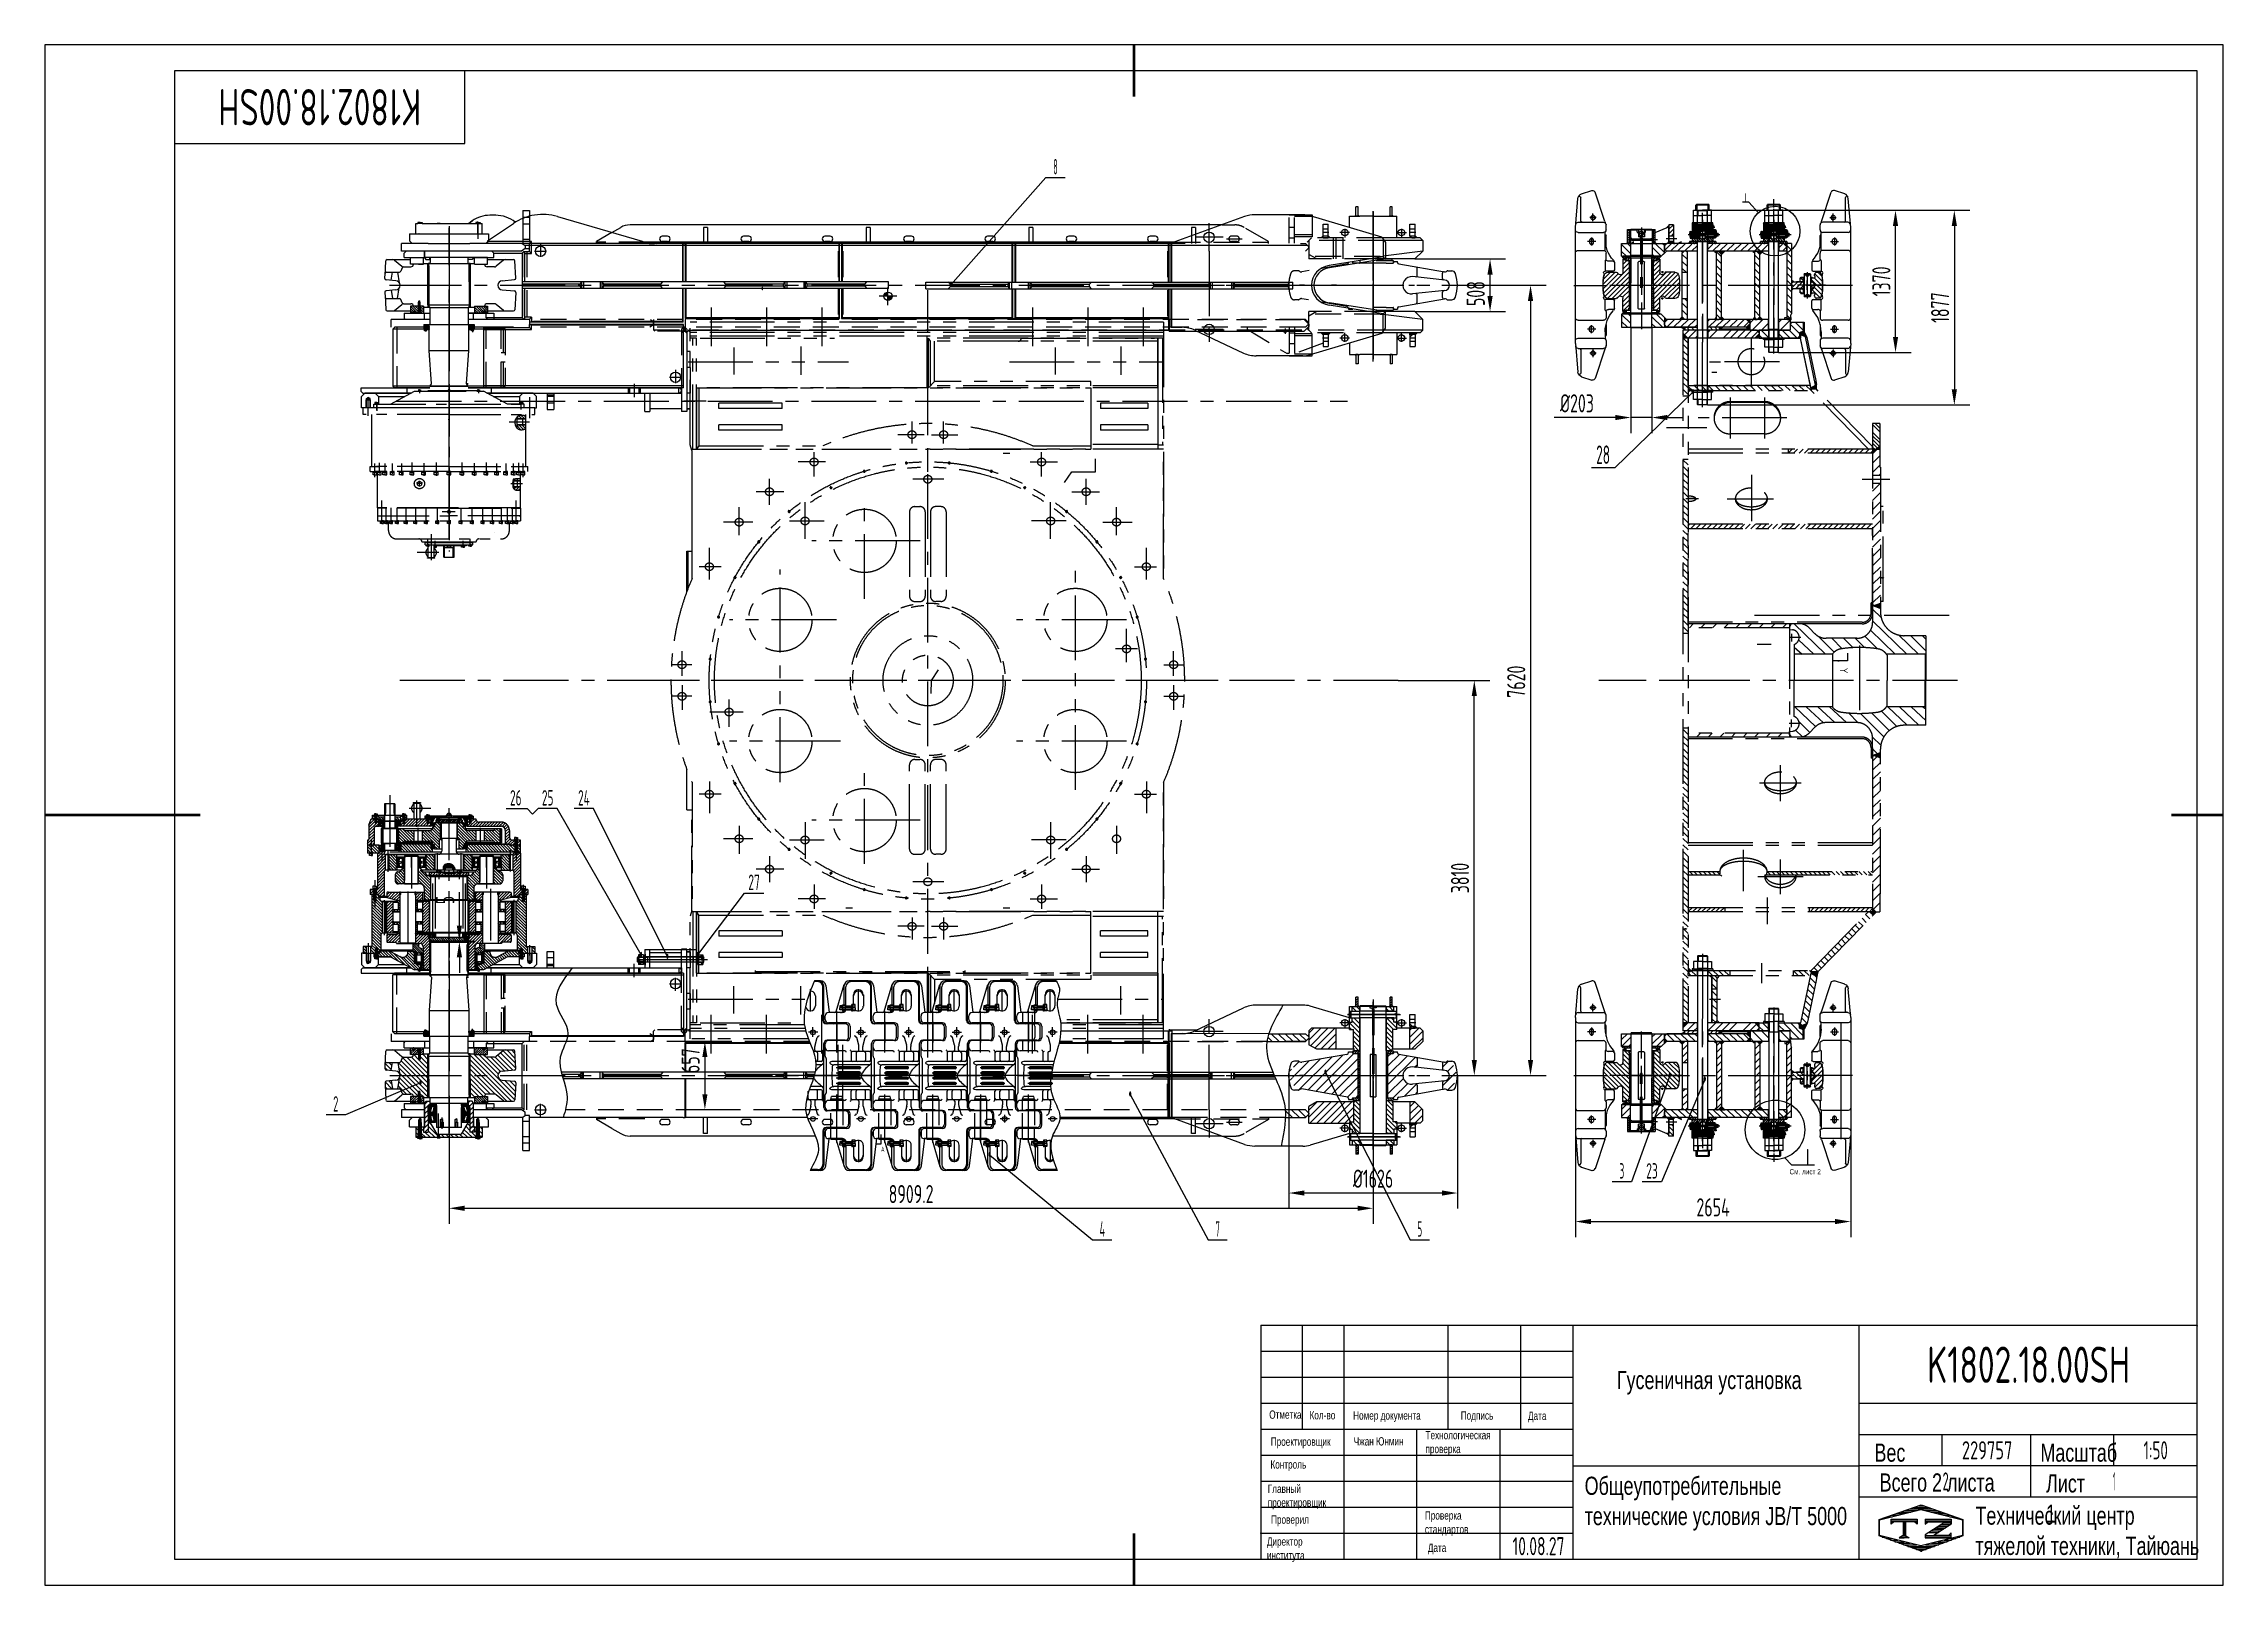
# Model space of a CAD drawing. Header units: millimetres. Extents: x -254 to 20771, y -723 to 14152.
import ezdxf
from ezdxf.enums import TextEntityAlignment as Align

# ---------------------------------------------------------------- set-up
doc = ezdxf.new("R2010")
doc.units = ezdxf.units.MM
doc.header["$LTSCALE"] = 500
for name, pattern in [('F', [0.75, 0.5, -0.25]), ('G', [2, 1.25, -0.25, 0.25, -0.25]), ('K', [2.5, 1.25, -0.25, 0.25, -0.25, 0.25, -0.25])]:
    doc.linetypes.add(name, pattern=pattern)
for name, color, linetype in [('01', 7, 'Continuous'), ('02', 1, 'Continuous'), ('04', 2, 'F'), ('05', 4, 'G'), ('07', 6, 'K'), ('08', 1, 'Continuous'), ('10', 1, 'Continuous'), ('11', 3, 'Continuous'), ('THICK', 7, 'Continuous')]:
    doc.layers.add(name, color=color, linetype=linetype)
doc.styles.get("Standard").update_dxf_attribs({"font": 'isocp', "width": 0.707, "bigfont": 'intecad.shx'})
doc.dimstyles.new('INTE', dxfattribs={"dimscale": 50, "dimtxt": 3.5, "dimasz": 3, "dimexe": 3, "dimexo": 0, "dimgap": 1, "dimtad": 1, "dimdec": 3, "dimdsep": 46, "dimtxsty": 'Standard', "dimcen": 0, "dimclrd": 1, "dimclre": 1, "dimclrt": 3, "dimaunit": 1, "dimadec": 0, "dimazin": 0, "dimtfac": 1, "dimtdec": 3, "dimtmove": 0, "dimatfit": 0, "dimfxl": 1, "dimarcsym": 0})
pattern_1 = [(45, (-732.674, 3858.865), (-30.93592, 30.93592), [])]
pattern_2 = [(135, (-732.674, 3858.865), (-26.5165, -26.5165), [])]
pattern_3 = [(45, (-732.674, 3858.865), (-22.09709, 22.09709), [])]
pattern_4 = [(135, (12474.703, 4327.452), (-11.22532, -11.22532), [])]
pattern_5 = [(45, (6788.15, -9952.04), (33.67596, -33.67596), [])]
pattern_6 = [(315, (6788.152, -9952.04), (-11.22532, -11.22532), [])]
pattern_7 = [(315, (6788.15, 25975.78), (33.67596, 33.67596), [])]
pattern_8 = [(45, (6788.152, 25975.778), (-11.22532, 11.22532), [])]
pattern_9 = [(225, (24573.447, 15147.262), (11.22532, -11.22532), [])]
pattern_10 = [(135, (24573.4472, 15147.2621), (-1.4817423, -1.4817423), [1.524, -0.5715]), (225, (24573.4472, 15147.2621), (1.4817423, -1.4817423), [1.524, -0.5715])]
pattern_11 = [(135, (24961.987, 14742.9006), (-4.490128, -4.490128), [])]
pattern_12 = [(225, (4941.632, 12837.4126), (-1.4817423, 1.4817423), [1.524, -0.5715]), (135, (4941.632, 12837.4126), (1.4817423, 1.4817423), [1.524, -0.5715])]
pattern_13 = [(225, (5330.172, 13241.774), (-4.490128, 4.490128), [])]
pattern_14 = [(225, (14378.892, 6595.213), (-11.22532, 11.22532), [])]
pattern_15 = [(45, (1759.48, 1766.635), (-33.67596, 33.67596), [])]
pattern_16 = [(45, (-7145.327, 865.985), (-10.606602, 10.606602), [])]
pattern_17 = [(45, (-3402.53, 6191.24), (-14.14214, 14.14214), [])]
pattern_18 = [(135, (-7145.327, 865.985), (-14.142136, -14.142136), [])]
pattern_19 = [(45, (-7145.327, 865.985), (-14.142136, 14.142136), [])]
pattern_20 = [(135, (-7145.327, 865.985), (-10.606602, -10.606602), [])]
pattern_21 = [(315, (-3402.53, 6191.24), (14.14214, 14.14214), [])]
pattern_22 = [(135, (-7145.327, 865.985), (-3.535534, -3.535534), [])]
pattern_23 = [(45, (-7145.32725, 865.98494), (-0.0707106781, 0.0707106781), [])]
pattern_24 = [(45, (-7145.32725, 864.80994), (-0.0707106781, 0.0707106781), [])]
pattern_25 = [(315, (1179.93094, 9423.83018), (-0.0707106781, -0.0707106781), [])]
pattern_26 = [(45, (1180.05016, -536.53618), (-0.0707106781, 0.0707106781), [])]
pattern_27 = [(225, (-6115.68745, 9423.83018), (0.0707106781, -0.0707106781), [])]
pattern_28 = [(135, (-6115.56823, -536.53618), (0.0707106781, 0.0707106781), [])]
pattern_29 = [(45, (-7869.98725, 862.98494), (-0.0707106781, 0.0707106781), [])]
pattern_30 = [(45, (-6121.3574, -326.157), (3.535534, -3.535534), [])]
pattern_31 = [(135, (-6121.3574, -326.157), (3.535534, 3.535534), [])]
pattern_32 = [(315, (-6121.3574, 9975.025), (3.535534, 3.535534), [])]
pattern_33 = [(45, (-7145.32725, 864.80994), (-0.0707106781, 0.0707106781), [])]
pattern_34 = [(225, (-6121.3574, 9975.025), (3.535534, -3.535534), [])]
pattern_35 = [(45, (-3402.52979, 6191.23951), (-0.070710678, 0.070710678), [])]
pattern_36 = [(315, (1904.59094, 9423.83018), (-0.0707106781, -0.0707106781), [])]
pattern_37 = [(225, (-5391.02744, 9423.83018), (0.0707106781, -0.0707106781), [])]
pattern_38 = [(45, (-7145.32725, 862.98494), (-0.0707106781, 0.0707106781), [])]

msp = doc.modelspace()

# ---------------------------------------------------------------- texts
at = {"layer": '01', "attachment_point": 1}
for s, insert, char_height in [('{\\W1;\\C3;I}', (16730.8721, 3493.7753), 150), ('{\\fArial|b0|i0|c204|p34;\\C3;См. лист 2}', (16577.9919, 3300.294), 50), ('{\\fArial|b0|i0|c204|p34;\\C3;Гусеничная установка}', (14913.5154, 1354.3506), 175), ('{\\fArial|b0|i0|c204|p34;Отметка}', (11562.132, 973.65), 80), ('{\\fArial|b0|i0|c204|p34;Номер документа}', (12370.8604, 965.0843), 80), ('{\\fArial|b0|i0|c204|p34;Подпись}', (13408.2045, 965.0843), 80), ('{\\fArial|b0|i0|c204|p34;Дата}', (14056.9018, 962.2291), 80), ('{\\fArial|b0|i0|c204|p34;Проектировщик}', (11576.5401, 712.8734), 80), ('{\\fArial|b0|i0|c204|p34;\\C3;Чжан Юнмин}', (12376.6953, 715.7286), 80), ('{\\fArial|b0|i0|c204|p34;Технологическая\\Pпроверка}', (13068.258, 775.6886), 80), ('{\\fArial|b0|i0|c204|p34;Вес}', (17397.0768, 654.513), 175), ('{\\fArial|b0|i0|c204|p34;Масштаб}', (18996.6267, 654.513), 175), ('{\\fArial|b0|i0|c204|p34;Контроль}', (11573.6823, 493.0203), 80), ('{\\fArial|b0|i0|c204|p34;Общеупотребительные\\Pтехнические условия \\fArial|b0|i0|c0|p34;JB/T 5000}', (14602.6901, 334.8341), 175), ('{\\fArial|b0|i0|c204|p34;Всего 2 листа}', (17447.3484, 366.842), 175), ('{\\fArial|b0|i0|c204|p34;Проверка\\Pстандартов}', (13062.6252, 1.3033), 80), ('{\\fArial|b0|i0|c204|p34;Технический центр\\Pтяжелой техники, Тайюань}', (18370.5172, 47.2076), 175), ('{\\fArial|b0|i0|c204|p34;Проверил}', (11579.4803, -38.67), 80), ('{\\fArial|b0|i0|c204|p34;Директор\\Pинститута}', (11539.4725, -249.9574), 80), ('{\\fArial|b0|i0|c204|p34;Дата}', (13091.2022, -309.9173), 80)]:
    msp.add_mtext(s, dxfattribs=dict(at, insert=insert, char_height=char_height))
for s, insert, char_height, width in [('{\\fArial|b0|i0|c204|p34;Кол-во}', (11950.7789, 967.9395), 80, 14.288465), ('{\\fArial|b0|i0|c204|p34;Главный\\Pпроектировщик}', (11547.9631, 258.891), 80, 2.857678), ('{\\fArial|b0|i0|c204|p34;Лист 1}', (19051.4684, 357.7096), 175, 4.57013)]:
    msp.add_mtext(s, dxfattribs=dict(at, insert=insert, char_height=char_height, width=width))
at = {"layer": '02', "width": 0.605172}
for height, p, p2 in [(30, (6665.1141, 11772.0481), (6683.1141, 11772.0481)), (40, (8476.9319, 11801.8686), (8500.9319, 11801.8686)), (30, (10972.9319, 11379.5481), (10990.9319, 11379.5481)), (40, (15634.5602, 10771.8686), (15658.5602, 10771.8686)), (40, (5493.9319, 5345.6567), (5517.9319, 5345.6567)), (40, (5747.6354, 5326.4686), (5771.6354, 5326.4686)), (40, (6039.4319, 5345.6567), (6063.4319, 5345.6567)), (30, (10972.9319, 4611.3686), (10990.9319, 4611.3686)), (40, (12091.8181, 4211.4872), (12115.8181, 4211.4872)), (40, (15411.4555, 4181.8686), (15435.4555, 4181.8686)), (40, (3367.2016, 4111.6383), (3391.2016, 4111.6383)), (40, (10209.48, 4000.479), (10233.48, 4000.479)), (40, (15749.0527, 4145.1105), (15773.0527, 4145.1105)), (40, (8854.3564, 3418.1186), (8878.3564, 3418.1186))]:
    msp.add_text('●', height=height, dxfattribs=at).set_placement(p, p2, align=Align.FIT)
at = {"layer": '02', "text_generation_flag": 4, "width": 0.605172}
for p, p2 in [((3858.8438, 11414.5938), (3858.8438, 11408.5938)), ((3885.4319, 11392.572), (3885.4319, 11386.572)), ((12559.8493, 4852.3686), (12559.8493, 4846.3686))]:
    msp.add_text('●', height=10, rotation=270, dxfattribs=at).set_placement(p, p2, align=Align.FIT)
at = {"layer": '11', "width": 0.693834}
msp.add_text('K1802.18.00SH', height=350, rotation=180, dxfattribs=at).set_placement((3386.1217, 13714.8056), (1430.0295, 13714.8056), align=Align.FIT)
at = {"layer": '11'}
for s, height, width, p, p2 in [('8', 148.4924, 0.514182, (9479.9023, 12891.0144), (9521.896, 12891.0144)), ('28', 178.19091, 0.601243, (14713.6975, 10099.566), (14847.6175, 10099.566)), ('26', 148.49242, 0.578293, (4242.1487, 6806.1702), (4353.7487, 6806.1702)), ('25', 148.49242, 0.581958, (4549.5452, 6806.1702), (4661.1452, 6806.1702)), ('24', 148.49242, 0.556706, (4898.976, 6806.1702), (5010.576, 6806.1702)), ('27', 148.49242, 0.601243, (6539.5302, 5991.9551), (6651.1302, 5991.9551)), ('2', 148.4924, 0.562593, (2536.872, 3855.359), (2587.8369, 3855.359)), ('3', 148.4924, 0.527686, (14938.5222, 3209.3754), (14984.8644, 3209.3754)), ('23', 148.49242, 0.581958, (15196.0309, 3209.3754), (15307.6309, 3209.3754)), ('4', 148.4924, 0.543846, (9926.2345, 2649.4036), (9978.7266, 2649.4036)), ('7', 148.4924, 0.514182, (11043.5811, 2649.4036), (11085.5748, 2649.4036)), ('5', 148.4924, 0.527686, (12990.0978, 2649.4036), (13036.4401, 2649.4036)), ('K1802.18.00SH', 350, 0.693834, (17905.0295, 1239.8056), (19861.1217, 1239.8056)), ('229757', 175, 0.685266, (18240.0248, 502.3056), (18726.1264, 502.3056)), ('1:50', 175, 0.655288, (19990.4881, 502.3056), (20225.6631, 502.3056)), ('2', 175, 0.562593, (18053.0443, 202.3056), (18113.1069, 202.3056)), ('1', 175, 0.404, (19695.7031, 202.3056), (19720.4481, 202.3056)), ('10.08.27', 175, 0.642055, (13908.0756, -422.6944), (14408.0756, -422.6944))]:
    msp.add_text(s, height=height, dxfattribs=dict(at, width=width)).set_placement(p, p2, align=Align.FIT)
at = {"layer": '11', "text_generation_flag": 4, "width": 0.707}
msp.add_text('Ⅰ', height=75, rotation=180, dxfattribs=at).set_placement((16154.6045, 12625.0169), align=Align.CENTER)
at = {"layer": '11', "width": 0.707}
msp.add_text('A', height=49, dxfattribs=at).set_placement((7818.6885, 3452.8186), align=Align.BOTTOM_LEFT)

# ---------------------------------------------------------------- blocks, each defined once
blk = doc.blocks.new('FTYRTR')
at = {"layer": '07', "linetype": 'K'}
for points in [[(2079, 6833), (2051, 6833), (2079, 6798)], [(2079, 6764), (2111, 6764), (2079, 6796)], [(6537, 6796), (6505, 6764), (6537, 6764)], [(6537, 6803), (6537, 6764), (6537, 6723), (6537, 6741), (6568, 6773)], [(945, 6103), (853, 6103), (853, 6093), (939, 6093), (955, 6058), (1006, 6058), (1006, 6068), (961, 6068)], [(961, 6068), (945, 6103), (1002, 6133), (974, 6069), (1006, 6068)], [(1497, 6219), (1458, 6219), (1487, 6169), (1499, 6172), (1513, 6172), (1497, 6172)], [(7158, 6219), (7163, 6227), (7118, 6236), (7118, 6172), (7103, 6172), (7117, 6172), (7129, 6169)], [(1488, 4985), (1526, 4985), (1513, 5010)], [(7103, 5010), (7079, 4985), (7128, 4985)]]:
    blk.add_hatch(color=6, dxfattribs=at).paths.add_polyline_path(points)
h = blk.add_hatch(dxfattribs=at)
h.set_pattern_fill('ANSI31', color=6, scale=300, angle=90, style=0)
h.set_pattern_definition(pattern_2)
h.paths.add_polyline_path([(2117, 6764), (2079, 6764), (2079, 5950), (2117, 5950)])
h = blk.add_hatch(dxfattribs=at)
h.set_pattern_fill('ANSI31', color=6, scale=300, angle=90, style=0)
h.set_pattern_definition(pattern_2)
h.paths.add_polyline_path([(2847, 6764), (2802, 6764), (2802, 6723), (2847, 6722)])
h.paths.add_polyline_path([(2847, 6722), (2802, 6723), (2802, 6484), (2847, 6480)])
h = blk.add_hatch(color=6, dxfattribs=at)
h.paths.add_polyline_path([(3613, 6840), (3562, 6840), (3584, 6780, 0.315299), (3593, 6786)])
h.paths.add_polyline_path([(3584, 6777), (3571, 6764), (3597, 6764)])
h = blk.add_hatch(color=6, dxfattribs=at)
h.paths.add_polyline_path([(5054, 6840), (5003, 6840), (5022, 6786, 0.315299), (5032, 6780)])
h.paths.add_polyline_path([(5032, 6777), (5019, 6764), (5045, 6764)])
h = blk.add_hatch(dxfattribs=at)
h.set_pattern_fill('ANSI31', color=6, scale=20, angle=90, style=0)
h.set_pattern_definition([(135, (-10452.66, -5626.06), (-44.90128, -44.90128), [])])
h.paths.add_polyline_path([(5768, 6764), (6505, 6764), (6537, 6796), (6537, 6833), (6365, 6833), (6365, 6840), (5043, 6840), (5032, 6780), (5032, 6777), (5035, 6764)])
h = blk.add_hatch(dxfattribs=at)
h.set_pattern_fill('ANSI31', color=6, scale=250, style=0)
h.set_pattern_definition(pattern_3)
h.paths.add_polyline_path([(6181, 6701), (6149, 6700), (6149, 6407), (6181, 6405)])
h.paths.add_polyline_path([(6181, 6764), (6149, 6764), (6149, 6700), (6181, 6701)])
h = blk.add_hatch(dxfattribs=at)
h.set_pattern_fill('ANSI31', color=6, scale=250, angle=90, style=0)
h.set_pattern_definition([(135, (-732.674, 3858.865), (-22.09709, -22.09709), [])])
h.paths.add_polyline_path([(6537, 6764), (6499, 6764), (6499, 6153), (6537, 6153)])
h = blk.add_hatch(dxfattribs=at)
h.set_pattern_fill('ANSI31', color=6, scale=380, style=0)
h.set_pattern_definition([(45, (-732.674, 3858.865), (-33.58757, 33.58757), [])])
h.paths.add_polyline_path([(6938, 6412, -0.014891), (6938, 6412), (6729, 6616, -0.014891), (6729, 6616), (6568, 6773), (6537, 6741), (6537, 6723), (7103, 6172), (7118, 6172), (7118, 6236)])
h.paths.add_polyline_path([(7200, 6219), (7163, 6227), (7158, 6219), (7129, 6169), (7610, 6068), (7610, 6068), (7641, 6069), (7614, 6133)])
h = blk.add_hatch(dxfattribs=at)
h.set_pattern_fill('ANSI31', color=6, scale=300, angle=90, style=0)
h.set_pattern_definition(pattern_2)
h.paths.add_polyline_path([(2847, 5293), (2802, 5301), (2802, 4985), (2847, 4985)])
h.paths.add_polyline_path([(2847, 6480), (2802, 6484), (2802, 5301), (2847, 5293)])
h = blk.add_hatch(dxfattribs=at)
h.set_pattern_fill('ANSI31', color=6, scale=250, style=0)
h.set_pattern_definition(pattern_3)
h.paths.add_polyline_path([(6181, 6405), (6149, 6407), (6149, 6125), (6181, 6129)])
h.paths.add_polyline_path([(6181, 6129), (6149, 6125), (6149, 5875), (6181, 5875)])
h = blk.add_hatch(dxfattribs=at)
h.set_pattern_fill('ANSI31', color=6, scale=15, style=0)
h.set_pattern_definition([(45, (-10935.025, 7026.604), (-33.67596, 33.67596), [])])
h.paths.add_polyline_path([(1513, 6173), (1463, 6173), (1463, 4986), (1513, 4986)])
h = blk.add_hatch(dxfattribs=at)
h.set_pattern_fill('ANSI31', color=6, scale=300, style=0)
h.set_pattern_definition([(45, (-732.674, 3858.865), (-26.5165, 26.5165), [])])
h.paths.add_polyline_path([(7103, 6001), (7153, 6001), (7153, 6164), (7117, 6172), (7103, 6172)])
h = blk.add_hatch(dxfattribs=at)
h.set_pattern_fill('ANSI31', color=6, scale=25, angle=90, style=0)
h.set_pattern_definition([(135, (-10935.025, 7026.604), (-56.1266, -56.1266), [])])
h.paths.add_polyline_path([(3800, 5964), (3784, 5964), (3762, 5964), (3762, 4986), (3800, 4986)])
h.paths.add_polyline_path([(4816, 4986), (4854, 4986), (4854, 5964), (4816, 5964)])
h = blk.add_hatch(dxfattribs=at)
h.set_pattern_fill('ANSI31', color=6, scale=250, style=0)
h.set_pattern_definition(pattern_3)
edge = h.paths.add_edge_path()
edge.add_line((6181, 5875), (6149, 5875))
edge.add_line((6149, 5875), (6149, 5747))
edge.add_ellipse((6149, 5519), major_axis=(0, 228), ratio=0.563041, start_angle=-14.5053, end_angle=0, ccw=False)
edge.add_line((6181, 5740), (6181, 5875))
h = blk.add_hatch(color=6, dxfattribs=at)
h.paths.add_polyline_path([(957, 5671), (930, 5671), (930, 5644)])
h.paths.add_polyline_path([(965, 5671), (1006, 5630), (1006, 5671)])
h = blk.add_hatch(dxfattribs=at)
h.set_pattern_fill('ANSI31', color=6, scale=250, style=0)
h.set_pattern_definition(pattern_3)
edge = h.paths.add_edge_path()
edge.add_ellipse((6149, 5519), major_axis=(0, 228), ratio=0.563041, start_angle=180, end_angle=194.5053, ccw=False)
edge.add_line((6149, 5290), (6149, 4985))
edge.add_line((6149, 4985), (6181, 4985))
edge.add_line((6181, 4985), (6181, 5297))
h = blk.add_hatch(color=6, dxfattribs=at)
h.paths.add_polyline_path([(7153, 5239), (7178, 5264), (7153, 5289)])
h.paths.add_polyline_path([(7610, 5239), (7610, 5289), (7585, 5264)])
h = blk.add_hatch(dxfattribs=at)
h.set_pattern_fill('ANSI31', color=6, scale=15, style=0)
h.set_pattern_definition([(45, (-10935.025, 6209.113), (-33.67596, 33.67596), [])])
h.paths.add_polyline_path([(7153, 5264), (7153, 5214), (7610, 5214), (7610, 5264)])
h = blk.add_hatch(color=6, dxfattribs=at)
h.paths.add_polyline_path([(1006, 4973), (1006, 4980), (976, 4949), (979, 4946)])
h.paths.add_polyline_path([(1006, 4973), (968, 4935), (1006, 4935)])
h.paths.add_polyline_path([(979, 4946), (976, 4949), (961, 4935), (968, 4935)])
h = blk.add_hatch(dxfattribs=at)
h.set_pattern_fill('ANSI31', color=6, scale=350, style=0)
h.set_pattern_definition([(45, (-732.674, 3858.865), (-30.9359, 30.9359), [])])
h.paths.add_polyline_path([(1565, 4985), (1128, 4985), (1128, 4935), (1565, 4935)])
h.paths.add_polyline_path([(1128, 4985), (1006, 4985), (1006, 4973), (1006, 4935), (1128, 4935)])
h.paths.add_polyline_path([(2328, 4985), (2175, 4985), (2175, 4935), (2328, 4935)])
h = blk.add_hatch(dxfattribs=at)
h.set_pattern_fill('ANSI31', color=6, scale=350, style=0)
h.set_pattern_definition(pattern_1)
h.paths.add_polyline_path([(3423, 4985), (2847, 4985), (2328, 4985), (2328, 4935), (3423, 4935)])
h.paths.add_polyline_path([(3851, 4985), (3423, 4985), (3423, 4935), (3851, 4935)])
h = blk.add_hatch(dxfattribs=at)
h.set_pattern_fill('ANSI31', color=6, scale=350, style=0)
h.set_pattern_definition(pattern_1)
h.paths.add_polyline_path([(5103, 4985), (4854, 4985), (4765, 4985), (4765, 4935), (5103, 4935)])
h.paths.add_polyline_path([(5615, 4985), (5103, 4985), (5103, 4935), (5615, 4935)])
h.paths.add_polyline_path([(6724, 4985), (5615, 4985), (5615, 4935), (6724, 4935)])
h = blk.add_hatch(dxfattribs=at)
h.set_pattern_fill('ANSI31', color=6, scale=350, style=0)
h.set_pattern_definition(pattern_1)
h.paths.add_polyline_path([(7610, 4973), (7610, 4985), (6724, 4985), (6724, 4935), (7610, 4935)])
at = {"layer": '01'}
for p in [(7610, 5289), (7610, 5239)]:
    blk.add_line(p, (7585, 5264), dxfattribs=at)
at = {"layer": '07', "color": 6, "linetype": 'K'}
for p, q in [((3682, 7501), (3682, 5581)), ((3869, 7013), (4054, 7208)), ((3876, 7278), (3876, 7069)), ((3876, 7132), (4021, 7278)), ((3876, 7278), (4308, 7278)), ((3876, 7245), (3909, 7278)), ((4051, 7278), (4054, 7272)), ((4054, 7272), (4054, 6897)), ((4054, 7272), (4308, 7272)), ((4740, 7278), (4308, 7278)), ((4562, 7272), (4308, 7272)), ((4562, 7135), (4695, 7278)), ((4565, 7278), (4562, 7272)), ((4562, 7248), (4582, 7278)), ((4562, 7272), (4562, 6897)), ((4562, 7023), (4740, 7211)), ((4740, 7278), (4740, 7069)), ((3732, 6764), (4054, 7095)), ((3824, 6744), (4054, 6983)), ((4562, 6911), (4740, 7098)), ((4602, 6848), (4751, 6997)), ((2053, 6763), (1497, 6219)), ((1831, 6790), (1875, 6833)), ((1831, 6833), (2250, 6833)), ((1831, 6833), (1831, 6764)), ((1831, 6826), (1838, 6833)), ((1831, 6764), (3597, 6764)), ((1841, 6764), (1911, 6833)), ((1913, 6764), (1983, 6833)), ((1949, 6764), (2018, 6833)), ((1985, 6764), (2052, 6831)), ((2021, 6764), (2068, 6811)), ((2051, 6833), (2079, 6798)), ((2053, 6763), (2053, 6764)), ((2079, 6763), (2053, 6763)), ((2057, 6764), (2079, 6786)), ((2079, 6764), (2079, 6833)), ((2123, 6764), (2079, 6807)), ((2079, 6796), (2111, 6764)), ((2079, 6764), (2079, 4985)), ((2079, 6763), (2079, 6725)), ((2079, 6729), (2079, 6729)), ((2117, 6764), (2117, 4985)), ((2213, 6764), (2143, 6833)), ((2302, 6764), (2233, 6833)), ((2250, 6840), (3613, 6840)), ((2250, 6833), (2250, 6840)), ((2329, 6826), (2316, 6840)), ((2329, 6764), (2329, 6840)), ((2367, 6663), (2367, 6931)), ((2405, 6764), (2405, 6840)), ((2482, 6764), (2406, 6840)), ((2572, 6764), (2496, 6840)), ((2662, 6764), (2586, 6840)), ((3546, 6865), (2632, 6865)), ((2632, 6865), (2632, 6840)), ((2752, 6764), (2676, 6840)), ((2841, 6764), (2765, 6840)), ((2802, 6764), (2802, 4985)), ((2847, 6764), (2847, 4986)), ((2847, 6764), (2847, 4985)), ((2847, 6764), (2847, 4985)), ((3658, 6764), (2847, 6764)), ((3660, 6764), (2847, 6764)), ((2931, 6764), (2855, 6840)), ((3021, 6764), (2945, 6840)), ((3111, 6764), (3035, 6840)), ((3201, 6764), (3125, 6840)), ((3290, 6764), (3214, 6840)), ((3380, 6764), (3304, 6840)), ((3470, 6764), (3394, 6840)), ((3560, 6764), (3484, 6840)), ((3546, 6865), (3546, 6840)), ((3559, 6764), (3559, 6749)), ((3660, 6749), (3559, 6749)), ((3584, 6780), (3562, 6840)), ((3584, 6777), (3571, 6764)), ((3584, 6780), (3584, 6777)), ((3584, 6780), (3584, 6777)), ((3584, 6777), (3597, 6764)), ((3593, 6786), (3613, 6840)), ((3597, 6764), (3749, 6764)), ((3613, 6840), (3647, 6840)), ((3619, 6764), (3702, 6846)), ((3881, 6688), (4003, 6810)), ((4063, 6904), (4308, 6904)), ((4552, 6904), (4308, 6904)), ((4620, 6754), (4791, 6925)), ((4625, 6647), (4851, 6872)), ((4854, 6763), (4933, 6842)), ((5019, 6764), (4866, 6764)), ((4956, 6764), (5769, 6764)), ((4956, 6749), (5057, 6749)), ((4957, 6764), (5768, 6764)), ((4966, 6764), (5014, 6811)), ((5003, 6840), (4969, 6840)), ((6365, 6840), (5003, 6840)), ((5022, 6786), (5003, 6840)), ((5032, 6777), (5019, 6764)), ((5019, 6764), (6537, 6764)), ((5032, 6780), (5054, 6840)), ((5032, 6780), (5032, 6777)), ((5032, 6780), (5032, 6777)), ((5032, 6777), (5045, 6764)), ((5057, 6764), (5057, 6749)), ((5870, 4985), (5870, 6764)), ((5897, 4985), (5897, 6764)), ((6149, 5747), (6149, 6764)), ((6181, 5724), (6181, 6764)), ((6365, 6833), (6365, 6840)), ((6365, 6833), (6537, 6833)), ((6499, 6764), (6499, 4985)), ((6537, 6796), (6505, 6764)), ((6537, 6764), (6537, 6833)), ((6568, 6773), (6537, 6803)), ((6568, 6773), (6537, 6741)), ((6537, 6764), (6537, 4985)), ((6537, 6741), (6537, 6723)), ((7118, 6236), (6568, 6773)), ((2079, 6725), (1513, 6172)), ((3747, 6662), (3747, 4985)), ((3762, 6662), (3762, 4985)), ((3901, 6597), (3991, 6687)), ((3901, 6612), (3901, 6315)), ((3901, 6484), (3992, 6575)), ((3970, 6637), (4671, 6637)), ((4045, 6523), (4120, 6523)), ((4120, 6523), (4120, 6388)), ((4621, 6530), (4715, 6624)), ((4714, 6612), (4714, 6315)), ((4854, 6662), (4854, 4985)), ((4869, 6662), (4869, 4985)), ((7103, 6172), (6537, 6723)), ((3762, 6008), (4054, 6310)), ((3881, 6239), (4035, 6393)), ((3901, 6372), (4002, 6472)), ((4054, 6376), (4562, 6376)), ((4054, 6376), (4054, 6008)), ((4562, 6350), (4714, 6512)), ((4562, 6237), (4714, 6399)), ((4562, 6376), (4562, 6008)), ((853, 6103), (943, 6103)), ((853, 6103), (945, 6103)), ((853, 5969), (853, 6103)), ((853, 5969), (853, 6103)), ((853, 5969), (853, 6103)), ((856, 6021), (939, 6103)), ((856, 6088), (871, 6103)), ((1002, 6133), (945, 6103)), ((945, 6103), (961, 6068)), ((1002, 6133), (974, 6069)), ((1460, 6215), (996, 6118)), ((1416, 6219), (1002, 6133)), ((1487, 6169), (1006, 6068)), ((1463, 6164), (1006, 6068)), ((1453, 6227), (1416, 6219)), ((1458, 6219), (1416, 6219)), ((1458, 6219), (1453, 6227)), ((1487, 6169), (1458, 6219)), ((1458, 6219), (1497, 6219)), ((1499, 6172), (1463, 6164)), ((1499, 6172), (1463, 6164)), ((1463, 6164), (1463, 4985)), ((1463, 4985), (1463, 6164)), ((1497, 6172), (1497, 6219)), ((1497, 6172), (1513, 6172)), ((1497, 6172), (1513, 6172)), ((1513, 6172), (1499, 6172)), ((1513, 6172), (1499, 6172)), ((1513, 5010), (1513, 6172)), ((3803, 6154), (3857, 6208)), ((3917, 6051), (4054, 6197)), ((4562, 6125), (4717, 6289)), ((4562, 6013), (4753, 6214)), ((4705, 6053), (4809, 6158)), ((4813, 6154), (4759, 6208)), ((6499, 6153), (6537, 6153)), ((7103, 5010), (7103, 6172)), ((7103, 6172), (7117, 6172)), ((7118, 6172), (7103, 6172)), ((7117, 6172), (7153, 6164)), ((7118, 6236), (7118, 6172)), ((7118, 6236), (7163, 6227)), ((7129, 6169), (7158, 6219)), ((7129, 6169), (7610, 6068)), ((7153, 4985), (7153, 6164)), ((7158, 6219), (7163, 6227)), ((7163, 6227), (7200, 6219)), ((7200, 6219), (7614, 6133)), ((853, 6093), (939, 6093)), ((853, 5969), (930, 5969)), ((853, 5969), (930, 5969)), ((872, 5969), (971, 6068)), ((930, 5960), (1006, 6036)), ((930, 5969), (930, 5671)), ((930, 5969), (930, 5671)), ((930, 5892), (1006, 5969)), ((939, 6093), (955, 6058)), ((955, 6058), (1006, 6058)), ((961, 6068), (1006, 6068)), ((961, 6068), (1006, 6068)), ((965, 5861), (1006, 5901)), ((974, 6069), (1006, 6068)), ((1006, 6068), (1006, 4985)), ((1006, 5671), (1006, 6068)), ((1006, 5671), (1006, 6068)), ((1775, 5938), (1775, 5083)), ((2079, 5950), (2117, 5950)), ((3762, 6079), (3762, 5978)), ((3762, 5978), (3762, 4985)), ((3777, 5973), (3762, 5978)), ((3762, 5964), (4854, 5964)), ((3784, 5964), (3816, 5964)), ((3800, 5964), (3800, 4985)), ((3816, 5964), (3820, 5993)), ((3857, 5983), (3933, 5983)), ((3892, 6072), (3892, 5958)), ((3960, 6008), (4308, 6008)), ((3986, 6008), (4054, 6085)), ((4655, 6008), (4308, 6008)), ((4758, 5983), (4683, 5983)), ((4724, 6072), (4724, 5958)), ((4786, 6022), (4852, 6088)), ((4800, 5964), (4796, 5993)), ((4832, 5964), (4800, 5964)), ((4816, 5964), (4816, 4985)), ((4839, 5973), (4854, 5978)), ((4854, 6079), (4854, 5978)), ((4854, 5978), (4854, 4985)), ((5295, 5672), (5295, 6074)), ((6198, 5657), (6198, 6095)), ((7153, 6001), (7103, 6001)), ((856, 5811), (1078, 5811)), ((930, 5861), (1006, 5861)), ((930, 5690), (1000, 5761)), ((930, 5758), (933, 5761)), ((930, 5761), (1006, 5761)), ((978, 5671), (1006, 5699)), ((1234, 5335), (1234, 5866)), ((1580, 5723), (1975, 5723)), ((1620, 5723), (1620, 5390)), ((1627, 5723), (1627, 5390)), ((1930, 5723), (1930, 5390)), ((2557, 5362), (2557, 5807)), ((3960, 5785), (3960, 5650)), ((5470, 5875), (5126, 5875)), ((6369, 5875), (6033, 5875)), ((6149, 5747), (6149, 5804)), ((6401, 5747), (6657, 5747)), ((7225, 5696), (7033, 5696)), ((930, 5671), (1006, 5671)), ((930, 5671), (1006, 5671)), ((930, 5644), (930, 5671)), ((957, 5671), (930, 5644)), ((930, 5644), (930, 4935)), ((1006, 5525), (930, 5601)), ((1006, 5458), (930, 5534)), ((1006, 5391), (930, 5467)), ((1006, 5593), (942, 5656)), ((957, 5671), (965, 5671)), ((965, 5671), (1006, 5630)), ((1006, 5671), (1006, 5630)), ((1006, 5630), (1006, 4973)), ((1463, 5595), (1006, 5595)), ((2325, 5595), (2773, 5595)), ((6339, 5519), (5941, 5519)), ((1006, 5323), (930, 5399)), ((1006, 5188), (930, 5265)), ((1580, 5390), (1975, 5390)), ((4308, 5395), (4308, 4835)), ((6149, 4985), (6149, 5290)), ((6149, 5224), (6149, 5290)), ((6181, 4985), (6181, 5297)), ((7103, 5384), (7110, 5391)), ((7153, 5391), (7103, 5391)), ((7103, 5330), (7153, 5380)), ((7103, 5277), (7153, 5327)), ((7103, 5224), (7153, 5274)), ((7153, 5289), (7178, 5264)), ((7153, 5239), (7178, 5264)), ((7585, 5264), (7178, 5264)), ((856, 5125), (1044, 5125)), ((952, 5175), (930, 5197)), ((930, 5175), (1006, 5175)), ((930, 5075), (1006, 5075)), ((1006, 4986), (930, 5063)), ((1006, 5054), (985, 5075)), ((1870, 4778), (1870, 5165)), ((2557, 5084), (2557, 4964)), ((7103, 5175), (7153, 5175)), ((7103, 5065), (7112, 5075)), ((7153, 5075), (7103, 5075)), ((7103, 5012), (7153, 5062)), ((7106, 5175), (7153, 5221)), ((7153, 5214), (7153, 5239)), ((7153, 5214), (7610, 5214)), ((7610, 5214), (7153, 5214)), ((7165, 5202), (7153, 5202)), ((7165, 5214), (7165, 5202)), ((990, 4935), (930, 4995)), ((930, 4935), (7686, 4935)), ((930, 4935), (968, 4935)), ((1006, 4980), (961, 4935)), ((968, 4935), (1006, 4973)), ((1006, 4985), (7610, 4985)), ((1463, 4985), (1006, 4985)), ((1006, 4973), (1006, 4935)), ((1463, 4985), (1488, 4985)), ((1488, 4985), (1513, 5010)), ((1513, 5010), (1526, 4985)), ((1565, 4935), (1565, 4985)), ((2175, 4935), (2175, 4985)), ((3762, 4985), (2847, 4985)), ((3851, 4935), (3851, 4985)), ((4765, 4935), (4765, 4985)), ((4854, 4985), (5769, 4985)), ((7103, 5010), (7079, 4985)), ((7128, 4985), (7103, 5010)), ((7128, 4985), (7153, 5009)), ((7153, 4985), (7128, 4985))]:
    blk.add_line(p, q, dxfattribs=at)
blk.add_lwpolyline([(4120, 6388, 0, 13.5, 0), (4120, 6442, 0, 0, 0)], format="xyseb", dxfattribs=at)
blk.add_circle((1234, 5595), 127, dxfattribs=at)
for centre, radius, start, end in [((3647, 7069), 229, 270, 0), ((4969, 7069), 229, 180, 270), ((3584, 6790), 10, 270, 340), ((3660, 6662), 102, 0, 90), ((3660, 6662), 87, 0, 90), ((3749, 6612), 152, 0, 90), ((5209, 6637), 1219, 171.6698, 188.3302), ((4129, 6795), 127, 121.0586, 171.6698), ((4487, 6795), 127, 8.3302, 58.9414), ((3406, 6637), 1219, 351.6698, 8.3302), ((4866, 6612), 152, 90, 180), ((4956, 6662), 102, 90, 180), ((4956, 6662), 87, 90, 180), ((5032, 6790), 10, 200, 270), ((3749, 6315), 152, 315, 0), ((4129, 6478), 127, 188.3302, 233.6998), ((4487, 6478), 127, 306.3002, 351.6698), ((4866, 6315), 152, 180, 225), ((3910, 6047), 152, 135, 167.6807), ((4705, 6047), 152, 12.3193, 45), ((3774, 5964), 10, 0, 70), ((3892, 5983), 73, 20.0272, 172.0677), ((4724, 5983), 73, 7.9323, 159.9728), ((4842, 5964), 10, 110, 180), ((1775, 5723), 155, 0, 180), ((1793, 5713), 166, 95.9937, 176.6065), ((1775, 5390), 155, 180, 0), ((1793, 5400), 166, 183.3935, 264.0063)]:
    blk.add_arc(centre, radius, start, end, dxfattribs=at)
for centre, ratio in [((5295, 5875), 0.697031), ((2557, 5595), 0.707107)]:
    blk.add_ellipse(centre, major_axis=(0, 152), ratio=ratio, dxfattribs=at)
for centre, major_axis, ratio, start_param, end_param in [((5295, 5875), (0, 152), 0.48661, 3.141593, 6.283185), ((6198, 5875), (0, -152), 0.697594, 6.118945, 9.589018), ((6166, 5875), (0, -152), 0.69754, 0.152102, 2.98949), ((2557, 5595), (0, 152), 0.498452, 3.141593, 6.283185), ((6149, 5519), (0, 228), 0.563041, -0.253166, 3.394758), ((6149, 5519), (0, 228), 0.42561, 0, 3.141593), ((2557, 4985), (0, 76), 0.353553, 6.283185, 7.853982), ((2557, 4985), (0, 76), 0.065128, 6.283185, 7.853982)]:
    blk.add_ellipse(centre, major_axis=major_axis, ratio=ratio, start_param=start_param, end_param=end_param, dxfattribs=at)
at = {"layer": '07', "color": 6, "linetype": 'K', "extrusion": (0, 0, -1)}
blk.add_ellipse((2557, 4985), major_axis=(0, 76), ratio=0.353553, start_param=6.283185, end_param=7.853982, dxfattribs=at)
at = {"layer": '07', "color": 6, "linetype": 'K', "width": 0.605172}
for p, p2 in [((3309, 6839), (3327, 6839)), ((6694, 4941), (6712, 4941))]:
    blk.add_text('●', height=30, dxfattribs=at).set_placement(p, p2, align=Align.FIT)
at = {"layer": '07', "color": 6, "linetype": 'K', "width": 0.707}
blk.add_text('Y', height=73.5, dxfattribs=at).set_placement((4187, 6428), align=Align.BOTTOM_LEFT)
blk = doc.blocks.new('RETERERERWERW')
at = {"layer": '02', "linetype": 'Continuous'}
blk.add_hatch(color=1, dxfattribs=at).paths.add_polyline_path([(1054, 1004), (1063, 1022), (1061, 1022), (1058, 1022), (1053, 1011), (1049, 1022), (1042, 1022), (1042, 1011), (1042, 1011), (1042, 1006, 1.019482), (1044, 1004)])
at = {"layer": '02', "color": 1, "linetype": 'Continuous'}
for p, q in [((1049, 1022), (1053, 1011)), ((1053, 1011), (1058, 1022)), ((1054, 1004), (1063, 1022)), ((1061, 1022), (1058, 1022)), ((1061, 1022), (1063, 1022))]:
    blk.add_line(p, q, dxfattribs=at)
blk = doc.blocks.new('rhgryry')
at = {"layer": '02', "linetype": 'Continuous', "ltscale": 0.8}
h = blk.add_hatch(dxfattribs=at)
h.set_pattern_fill('ANSI31', color=1, scale=10, style=0)
h.set_pattern_definition([(45, (13075.06, 4124.768), (-22.45064, 22.45064), [])])
h.paths.add_polyline_path([(14012, 5336, 0.042943), (13917, 5328, 0.364782), (13885, 5291), (13885, 5211, 0.288716), (13896, 5193, -0.798411), (13885, 5146), (13760, 5146), (13760, 5136), (13767, 5136), (13767, 5121), (13773, 5121), (13773, 5089), (13792, 5089), (13792, 5086), (13795, 5084), (14012, 5084)])
h.paths.add_polyline_path([(14230, 5084), (14233, 5086), (14233, 5089), (14252, 5089), (14252, 5121), (14258, 5121), (14258, 5136), (14265, 5136), (14265, 5146), (14139, 5146, -0.798411), (14129, 5193, 0.288716), (14139, 5211), (14139, 5213), (14139, 5291, 0.364782), (14108, 5328, 0.042943), (14012, 5336), (14012, 5084)])
h.paths.add_polyline_path([(14012, 4852), (14012, 4599, 0.042943), (14108, 4608, 0.364782), (14139, 4645), (14139, 4725, 0.288716), (14129, 4742, -0.798411), (14139, 4790), (14265, 4790), (14265, 4799), (14258, 4799), (14258, 4815), (14252, 4815), (14252, 4846), (14233, 4846), (14233, 4850), (14230, 4852)])
h.paths.add_polyline_path([(13795, 4852), (13792, 4850), (13792, 4846), (13773, 4846), (13773, 4815), (13767, 4815), (13767, 4799), (13760, 4799), (13760, 4790), (13885, 4790, -0.798411), (13896, 4742, 0.288716), (13885, 4725), (13885, 4645, 0.364782), (13917, 4608, 0.042943), (14012, 4599), (14012, 4852)])
h = blk.add_hatch(dxfattribs=at)
h.set_pattern_fill('LINE', color=1, scale=5, angle=135, style=0)
h.set_pattern_definition(pattern_4)
h.paths.add_polyline_path([(13988, 4852), (13991, 4854), (13991, 4863), (13988, 4866), (13776, 4866), (13773, 4863), (13773, 4847), (13792, 4847), (13792, 4852)])
h.paths.add_polyline_path([(13988, 5069), (13991, 5072), (13991, 5082), (13988, 5084), (13792, 5084), (13792, 5088), (13773, 5088), (13773, 5072), (13776, 5069)])
h = blk.add_hatch(dxfattribs=at)
h.set_pattern_fill('LINE', color=1, scale=5, angle=135, style=0)
h.set_pattern_definition(pattern_4)
h.paths.add_polyline_path([(14037, 4852), (14034, 4854), (14034, 4863), (14037, 4866), (14249, 4866), (14252, 4863), (14252, 4847), (14233, 4847), (14233, 4852)])
h.paths.add_polyline_path([(14037, 5069), (14034, 5072), (14034, 5082), (14037, 5084), (14233, 5084), (14233, 5088), (14252, 5088), (14252, 5072), (14249, 5069)])
h = blk.add_hatch(dxfattribs=at)
h.set_pattern_fill('ANSI31', color=1, scale=6, style=0)
h.set_pattern_definition([(45, (12474.703, 4327.452), (-13.47038, 13.47038), [])])
h.paths.add_polyline_path([(14277, 5114, 1), (14274, 5114), (14260, 5114, -1.019482), (14258, 5116), (14258, 5120), (14253, 5120), (14252, 5119), (14252, 5072), (14253, 5070), (14276, 5070), (14277, 5072)])
h.paths.add_polyline_path([(14277, 4864), (14276, 4865), (14253, 4865), (14252, 4864), (14252, 4847), (14252, 4817), (14253, 4815), (14258, 4815), (14258, 4820, -1.019482), (14260, 4822), (14274, 4822), (14277, 4822)])
at = {"layer": '02', "linetype": 'Continuous'}
for points in [[(14425, 5101), (14417, 5101), (14417, 5109)], [(14425, 4834), (14417, 4834), (14417, 4826)]]:
    blk.add_hatch(color=1, dxfattribs=at).paths.add_polyline_path(points)
at = {"layer": '02', "linetype": 'Continuous', "ltscale": 0.8}
h = blk.add_hatch(dxfattribs=at)
h.set_pattern_fill('ANSI31', color=1, scale=5, angle=90, style=0)
h.set_pattern_definition([(135, (13860.989, 4263.977), (-11.22532, -11.22532), [])])
h.paths.add_polyline_path([(14434, 5101), (14417, 5101), (14417, 5082), (14434, 5082)])
h.paths.add_polyline_path([(14550, 5082), (14550, 5101), (14475, 5101), (14475, 5082)])
h.paths.add_polyline_path([(14550, 4834), (14550, 4853), (14417, 4853), (14417, 4834)])
for p, q in [((13607, 5069), (14289, 5069)), ((14289, 5069), (14299, 5072)), ((14289, 5069), (14289, 4866)), ((14544, 5072), (14299, 5072)), ((14299, 5072), (14299, 4863)), ((13607, 4866), (14289, 4866)), ((13784, 4993), (13784, 4943)), ((13789, 4998), (14236, 4998)), ((13789, 4938), (14236, 4938)), ((14241, 4993), (14241, 4943)), ((14289, 4866), (14299, 4863)), ((14544, 4863), (14299, 4863)), ((14525, 5009), (14550, 5009)), ((14525, 4983), (14525, 5009)), ((14525, 4927), (14525, 4953)), ((14525, 4927), (14550, 4927))]:
    blk.add_line(p, q)
at = {"ltscale": 0.8}
for p, q in [((13748, 5114), (13748, 5069)), ((13749, 5070), (13772, 5070)), ((13765, 5114), (13751, 5114)), ((13760, 5146), (13885, 5146)), ((13760, 5146), (13760, 5114)), ((13760, 5136), (13767, 5136)), ((13767, 5136), (13767, 5120)), ((13773, 5121), (13767, 5121)), ((13767, 5120), (13767, 5116)), ((13767, 5120), (13772, 5120)), ((13772, 5120), (13773, 5119)), ((13773, 5069), (13773, 5121)), ((13773, 5119), (13773, 5069)), ((13773, 5089), (13792, 5089)), ((13795, 5084), (14230, 5084)), ((14265, 5146), (14139, 5146)), ((14252, 5089), (14233, 5089)), ((14252, 5069), (14252, 5121)), ((14252, 5121), (14258, 5121)), ((14253, 5120), (14252, 5119)), ((14252, 5119), (14252, 5069)), ((14258, 5120), (14253, 5120)), ((14276, 5070), (14253, 5070)), ((14265, 5136), (14258, 5136)), ((14258, 5136), (14258, 5120)), ((14258, 5120), (14258, 5116)), ((14260, 5114), (14274, 5114)), ((14265, 5146), (14265, 5132)), ((14277, 5114), (14277, 5069)), ((14417, 5101), (14550, 5101)), ((14417, 5072), (14417, 5101)), ((14550, 5082), (14417, 5082)), ((14434, 5082), (14434, 5101)), ((14475, 5082), (14475, 5101)), ((14550, 4834), (14550, 5101)), ((13748, 4866), (13748, 4822)), ((13749, 4865), (13772, 4865)), ((13773, 4866), (13773, 4817)), ((13773, 4815), (13773, 4866)), ((13773, 4846), (13792, 4846)), ((13795, 4852), (14230, 4852)), ((14252, 4846), (14233, 4846)), ((14252, 4866), (14252, 4817)), ((14252, 4815), (14252, 4866)), ((14276, 4865), (14253, 4865)), ((14277, 4866), (14277, 4822)), ((14417, 4834), (14417, 4863)), ((14550, 4853), (14417, 4853)), ((13765, 4822), (13751, 4822)), ((13760, 4790), (13760, 4822)), ((13760, 4799), (13767, 4799)), ((13760, 4790), (13885, 4790)), ((13767, 4815), (13767, 4820)), ((13773, 4815), (13767, 4815)), ((13767, 4815), (13772, 4815)), ((13767, 4815), (13767, 4799)), ((13772, 4815), (13773, 4817)), ((14265, 4790), (14139, 4790)), ((14253, 4815), (14252, 4817)), ((14252, 4815), (14258, 4815)), ((14258, 4815), (14253, 4815)), ((14258, 4815), (14258, 4820)), ((14258, 4815), (14258, 4799)), ((14265, 4799), (14258, 4799)), ((14260, 4822), (14274, 4822)), ((14265, 4822), (14265, 4790)), ((14417, 4834), (14550, 4834))]:
    blk.add_line(p, q, dxfattribs=at)
for centre, radius in [((14012, 4968), 7), ((14512, 4968), 20.5)]:
    blk.add_circle(centre, radius)
blk.add_circle((14512, 4968), 20.5, dxfattribs=at)
for centre, radius, start, end in [((13923, 5291), 38, 99.8358, 180), ((13923, 5291), 38, 99.8358, 180), ((14012, 4777), 559, 80.1642, 99.8358), ((14101, 5291), 38, 0, 80.1642), ((13749, 5114), 1.5, 0, 180), ((13766, 5115), 1.5, 223.8946, 46.1054), ((13904, 5211), 19, 180, 244.417), ((13885, 5171), 25, 270, 64.417), ((14139, 5171), 25, 115.583, 270), ((14120, 5211), 19, 295.583, 0), ((14139, 5171), 25, 244.417, 270), ((14259, 5115), 1.5, 133.8946, 316.1054), ((14276, 5114), 1.5, 0, 180), ((13749, 4822), 1.5, 180, 0), ((13766, 4821), 1.5, 313.8946, 136.1054), ((13885, 4765), 25, 295.583, 90), ((13904, 4725), 19, 115.583, 180), ((13923, 4645), 38, 180, 260.1642), ((13923, 4645), 38, 180, 260.1642), ((13923, 4645), 38, 180, 260.1642), ((14101, 4645), 38, 279.8358, 0), ((14101, 4645), 38, 279.8358, 0), ((14139, 4765), 25, 90, 244.417), ((14120, 4725), 19, 0, 64.417), ((14259, 4821), 1.5, 43.8946, 226.1054), ((14276, 4822), 1.5, 180, 0), ((14012, 5158), 559, 260.1642, 279.8358)]:
    blk.add_arc(centre, radius, start, end, dxfattribs=at)
for centre, start, end in [((13789, 4993), 90, 180), ((13789, 4943), 180, 270), ((14236, 4993), 0, 90), ((14236, 4943), 270, 0)]:
    blk.add_arc(centre, 5, start, end)
at = {"layer": '01', "color": 7, "linetype": 'Continuous', "ltscale": 0.8}
for p, q in [((13885, 5291), (13885, 5211)), ((14139, 5291), (14139, 5211)), ((13773, 5069), (13773, 5088)), ((13773, 5088), (13790, 5088)), ((13776, 5069), (13988, 5069)), ((13790, 5088), (13792, 5086)), ((13792, 5086), (13792, 5089)), ((13792, 5086), (13792, 5084)), ((13988, 5084), (13792, 5084)), ((13988, 5084), (13991, 5082)), ((13991, 5069), (13991, 5082)), ((14037, 5084), (14034, 5082)), ((14034, 5069), (14034, 5082)), ((14037, 5084), (14233, 5084)), ((14249, 5069), (14037, 5069)), ((14235, 5088), (14233, 5086)), ((14233, 5086), (14233, 5084)), ((14252, 5088), (14235, 5088)), ((14252, 5069), (14252, 5088)), ((13773, 4866), (13773, 4847)), ((13773, 4847), (13790, 4847)), ((13776, 4866), (13988, 4866)), ((13790, 4847), (13792, 4849)), ((13792, 4846), (13792, 4852)), ((13988, 4852), (13792, 4852)), ((13988, 4852), (13991, 4854)), ((13991, 4866), (13991, 4854)), ((14034, 4866), (14034, 4854)), ((14037, 4852), (14034, 4854)), ((14249, 4866), (14037, 4866)), ((14037, 4852), (14233, 4852)), ((14233, 4849), (14233, 4852)), ((14233, 4849), (14233, 4846)), ((14235, 4847), (14233, 4849)), ((14252, 4847), (14235, 4847)), ((14252, 4866), (14252, 4847)), ((13885, 4645), (13885, 4725)), ((14139, 4645), (14139, 4725))]:
    blk.add_line(p, q, dxfattribs=at)
at = {"layer": '01'}
for p, q in [((13607, 5069), (13601, 5066)), ((13601, 5066), (13601, 4870)), ((13607, 5069), (13607, 4866)), ((14258, 5132), (14265, 5132)), ((14544, 5072), (14544, 5009)), ((14544, 5072), (14550, 5069)), ((14550, 5069), (14550, 4867)), ((13607, 4866), (13601, 4870)), ((14544, 4927), (14544, 4863)), ((14544, 4863), (14550, 4867))]:
    blk.add_line(p, q, dxfattribs=at)
at = {"layer": '01', "ltscale": 0.8}
for p, q in [((13749, 5070), (13748, 5072)), ((13749, 5070), (13749, 5069)), ((13772, 5070), (13773, 5072)), ((13772, 5069), (13772, 5070)), ((14233, 5086), (14233, 5089)), ((14253, 5070), (14252, 5072)), ((14253, 5069), (14253, 5070)), ((14276, 5070), (14277, 5072)), ((14276, 5070), (14276, 5069)), ((13749, 4865), (13748, 4864)), ((13749, 4866), (13749, 4865)), ((13772, 4865), (13772, 4866)), ((13772, 4865), (13773, 4864)), ((14253, 4865), (14252, 4864)), ((14253, 4865), (14253, 4866)), ((14276, 4866), (14276, 4865)), ((14276, 4865), (14277, 4864))]:
    blk.add_line(p, q, dxfattribs=at)
at = {"layer": '02', "color": 1, "linetype": 'Continuous', "ltscale": 0.8}
blk.add_line((14139, 5213), (14139, 5196), dxfattribs=at)
at = {"layer": '02', "color": 1, "linetype": 'Continuous'}
for p, q in [((14425, 5101), (14417, 5109)), ((14425, 4834), (14417, 4826))]:
    blk.add_line(p, q, dxfattribs=at)
at = {"layer": '02', "color": 1, "linetype": 'Continuous', "ltscale": 0.8}
blk.add_arc((14139, 5171), 25, 90, 115.583, dxfattribs=at)
at = {"layer": '04', "color": 2, "linetype": 'F'}
for p, q in [((14447, 5059), (14443, 5072)), ((14448, 5059), (14445, 5072)), ((14447, 5059), (14455, 5059)), ((14448, 4877), (14448, 5059)), ((14463, 5059), (14455, 5059)), ((14462, 5059), (14464, 5072)), ((14462, 4877), (14462, 5059)), ((14463, 5059), (14466, 5072)), ((13992, 4975), (13988, 4968)), ((13988, 4968), (13992, 4961)), ((14467, 4975), (13992, 4975)), ((13992, 4975), (13992, 4961)), ((14467, 4961), (13992, 4961)), ((14447, 4877), (14443, 4864)), ((14448, 4877), (14445, 4864)), ((14447, 4877), (14455, 4877)), ((14463, 4877), (14455, 4877)), ((14462, 4877), (14464, 4864)), ((14463, 4877), (14466, 4864)), ((14467, 4976), (14480, 4980)), ((14467, 4975), (14480, 4977)), ((14467, 4976), (14467, 4968)), ((14467, 4960), (14467, 4968)), ((14467, 4961), (14480, 4958)), ((14467, 4960), (14480, 4956)), ((14480, 4997), (14480, 4939)), ((14547, 4997), (14480, 4997)), ((14547, 4939), (14480, 4939)), ((14547, 4997), (14550, 4999)), ((14547, 4997), (14547, 4939)), ((14547, 4939), (14550, 4937))]:
    blk.add_line(p, q, dxfattribs=at)
at = {"layer": '05', "color": 4, "linetype": 'G', "ltscale": 0.8}
for p, q in [((14012, 5363), (14012, 4599)), ((14455, 5059), (14455, 5122)), ((14246, 4968), (14281, 4968)), ((14563, 4968), (14402, 4968)), ((14512, 4998), (14512, 4935))]:
    blk.add_line(p, q, dxfattribs=at)
at = {"layer": '05', "ltscale": 0.8}
for p, q in [((13875, 5171), (13896, 5171)), ((13885, 5182), (13885, 5160)), ((14150, 5171), (14129, 5171)), ((14139, 5182), (14139, 5160)), ((13750, 4822), (13748, 4822)), ((13749, 4821), (13749, 4823)), ((13767, 4821), (13765, 4821)), ((13766, 4820), (13766, 4822)), ((14012, 4831), (14012, 4724)), ((14258, 4821), (14260, 4821)), ((14259, 4820), (14259, 4822)), ((14275, 4822), (14277, 4822)), ((14276, 4821), (14276, 4823))]:
    blk.add_line(p, q, dxfattribs=at)
at = {"layer": '05', "color": 4, "linetype": 'G'}
for p, q in [((14569, 4968), (13588, 4968)), ((14012, 4954), (14012, 4980)), ((14512, 5001), (14512, 4935))]:
    blk.add_line(p, q, dxfattribs=at)
at = {"layer": '01', "xscale": -1}
blk.add_blockref('RETERERERWERW', (14809, 4110), dxfattribs=at)
at = {"layer": '01'}
blk.add_blockref('RETERERERWERW', (13216, 4110), dxfattribs=at)
at = {"layer": '01', "rotation": 180}
blk.add_blockref('RETERERERWERW', (14809, 5826), dxfattribs=at)
at = {"layer": '01', "xscale": -1, "rotation": 180}
blk.add_blockref('RETERERERWERW', (13216, 5826), dxfattribs=at)
at = {"layer": '02', "width": 0.605172}
blk.add_text('●', height=8, dxfattribs=at).set_placement((14269, 5122), (14274, 5122), align=Align.FIT)
blk = doc.blocks.new('tyrrtyrt')
at = {"layer": '01'}
for p, q in [((9587, 2813), (9305, 2719)), ((9668, 2825), (9619, 2825)), ((9754, 2816), (9688, 2816)), ((9713, 2816), (9713, 2816)), ((9821, 2825), (9722, 2825)), ((9865, 2555), (9865, 2800)), ((9951, 2825), (9890, 2825)), ((9964, 2816), (9957, 2823)), ((9969, 2892), (9969, 2848)), ((9983, 2905), (10053, 2905)), ((10066, 2892), (10066, 2816)), ((10339, 2892), (10339, 2816)), ((10422, 2905), (10352, 2905)), ((10436, 2892), (10436, 2848)), ((10441, 2816), (10448, 2823)), ((10454, 2825), (10514, 2825)), ((10534, 2816), (10717, 2816)), ((10539, 2555), (10539, 2800)), ((10584, 2825), (10683, 2825)), ((10692, 2816), (10692, 2816)), ((10737, 2825), (10785, 2825)), ((10818, 2813), (11100, 2719)), ((9321, 2588), (9289, 2687)), ((9581, 2581), (9357, 2581)), ((9643, 2530), (9365, 2553)), ((9568, 2700), (9568, 2698)), ((9643, 2530), (10761, 2530)), ((10761, 2530), (11040, 2553)), ((10823, 2581), (11048, 2581)), ((10836, 2700), (10836, 2698)), ((10876, 2700), (10876, 2698)), ((11084, 2588), (11116, 2687))]:
    blk.add_line(p, q, dxfattribs=at)
at = {"layer": '01', "color": 7, "linetype": 'Continuous'}
for p, q in [((9594, 2557), (9594, 2800)), ((9693, 2555), (9693, 2800)), ((9964, 2816), (10066, 2816)), ((10441, 2816), (10339, 2816)), ((10712, 2555), (10712, 2800)), ((10810, 2557), (10810, 2800))]:
    blk.add_line(p, q, dxfattribs=at)
at = {"layer": '01'}
for centre in [(9548, 2698), (10856, 2698)]:
    blk.add_circle(centre, 20, dxfattribs=at)
for centre, radius, start, end in [((9603, 2765), 51, 93.3831, 108.541), ((9619, 2800), 25, 90, 180), ((9668, 2800), 25, 0, 90), ((9722, 2816), 9, 90, 180), ((9754, 3121), 305, 270, 312.6163), ((9821, 2816), 9, 60.834, 90), ((9890, 2800), 25, 90, 180), ((9951, 2816), 9, 46.568, 90), ((9937, 2848), 32, 308.6299, 0), ((9983, 2873), 32, 90, 132.6163), ((9982, 2892), 13, 90, 180), ((10053, 2892), 13, 0, 90), ((10082, 2816), 16, 180, 299.664), ((10102, 2781), 25, 80.1197, 119.664), ((10202, 3356), 559, 260.1197, 279.8803), ((10303, 2781), 25, 60.336, 99.8803), ((10323, 2816), 16, 240.336, 0), ((10352, 2892), 13, 90, 180), ((10422, 2873), 32, 47.3837, 90), ((10423, 2892), 13, 0, 90), ((10468, 2848), 32, 180, 231.3701), ((10650, 3121), 305, 227.3837, 270), ((10454, 2816), 9, 90, 133.432), ((10514, 2800), 25, 0, 90), ((10584, 2816), 9, 90, 119.166), ((10683, 2816), 9, 0, 90), ((10737, 2800), 25, 90, 180), ((10785, 2800), 25, 0, 90), ((10802, 2765), 51, 71.459, 86.6169), ((9313, 2695), 25.5, 108.541, 197.879), ((9370, 2604), 51, 197.879, 265.2364), ((9357, 2568), 13, 90, 251.3354), ((9548, 2700), 20, 360, 180), ((9581, 2594), 13, 270, 0), ((9619, 2557), 25, 180, 265.2364), ((9668, 2555), 25, 270, 0), ((9890, 2555), 25, 180, 270), ((10514, 2555), 25, 270, 0), ((10737, 2555), 25, 180, 270), ((10785, 2557), 25, 274.7636, 0), ((10823, 2594), 13, 180, 270), ((10856, 2700), 20, 0, 180), ((11035, 2604), 51, 274.7636, 342.121), ((11048, 2568), 13, 288.6646, 90), ((11091, 2695), 25.5, 342.121, 71.459)]:
    blk.add_arc(centre, radius, start, end, dxfattribs=at)
at = {"layer": '01', "extrusion": (0, 0, -1)}
blk.add_ellipse((9779, 2686), major_axis=(-31.7, 0), ratio=0.653543, dxfattribs=at)
at = {"layer": '01'}
blk.add_ellipse((10625, 2686), major_axis=(31.7, 0), ratio=0.653543, dxfattribs=at)
at = {"layer": '02', "color": 1, "linetype": 'Continuous'}
for p, q in [((9594, 2816), (9587, 2813)), ((9603, 2816), (9594, 2816)), ((9622, 2825), (9624, 2826)), ((10783, 2825), (10781, 2826))]:
    blk.add_line(p, q, dxfattribs=at)
at = {"layer": '05', "color": 4, "linetype": 'G'}
for p, q in [((10202, 2514), (10202, 2837)), ((9584, 2698), (9510, 2698)), ((9548, 2731), (9548, 2669)), ((10821, 2698), (10895, 2698)), ((10856, 2731), (10856, 2669))]:
    blk.add_line(p, q, dxfattribs=at)
at = {"layer": '05'}
for p, q in [((9740, 2686), (9819, 2686)), ((9779, 2725), (9779, 2646)), ((10665, 2686), (10586, 2686)), ((10625, 2725), (10625, 2646))]:
    blk.add_line(p, q, dxfattribs=at)
blk = doc.blocks.new('dwqwer')
at = {"layer": '02', "linetype": 'Continuous'}
h = blk.add_hatch(dxfattribs=at)
h.set_pattern_fill('ANSI31', color=1, scale=15, style=0)
h.paths.add_polyline_path([(13249, 9327), (13249, 9352), (13224, 9377), (12624, 9377), (12592, 9345), (12592, 9327)])
for p, q in [((12592, 9345), (12624, 9377)), ((12592, 9327), (12592, 9345)), ((13249, 9327), (12592, 9327)), ((13224, 9377), (12624, 9377)), ((13224, 9377), (13249, 9352)), ((13249, 9327), (13249, 9352))]:
    blk.add_line(p, q)
blk = doc.blocks.new('we2wwewq')
at = {"layer": '02', "linetype": 'Continuous'}
h = blk.add_hatch(dxfattribs=at)
h.set_pattern_fill('ANSI31', color=1, scale=15, style=0)
h.set_pattern_definition([(45, (1439.844, -666.38), (-33.67596, 33.67596), [])])
h.paths.add_polyline_path([(15922, 8139), (15721, 8139), (15721, 8089), (15897, 8089), (15922, 8114)])
h.paths.add_polyline_path([(15467, 8139), (15265, 8139), (15265, 8108), (15284, 8089), (15467, 8089)])
for p, q in [((15922, 8139), (15265, 8139)), ((15265, 8139), (15265, 8108)), ((15265, 8108), (15284, 8089)), ((15897, 8089), (15284, 8089)), ((15922, 8114), (15897, 8089)), ((15922, 8139), (15922, 8114))]:
    blk.add_line(p, q)
at = {"layer": '01', "color": 7, "linetype": 'Continuous'}
for p, q in [((15467, 8089), (15467, 8139)), ((15721, 8089), (15721, 8139))]:
    blk.add_line(p, q, dxfattribs=at)
blk = doc.blocks.new('ww www')
at = {"layer": '02', "linetype": 'Continuous'}
h = blk.add_hatch(dxfattribs=at)
h.set_pattern_fill('ANSI31', color=1, scale=15, style=0)
h.paths.add_polyline_path([(14799, 10268), (14799, 10223), (15523, 10223), (15515, 10268)])
for p, q in [((14799, 10268), (15478, 10268)), ((14799, 10268), (14799, 10223)), ((14799, 10223), (15523, 10223)), ((15516, 10262), (15523, 10223))]:
    blk.add_line(p, q)
blk = doc.blocks.new('erwtr')
at = {"layer": '02', "linetype": 'Continuous', "ltscale": 0.75}
h = blk.add_hatch(dxfattribs=at)
h.set_pattern_fill('ANSI31', color=1, scale=15, angle=90, style=0)
h.set_pattern_definition([(45, (18586.69, -3455.853), (33.67596, -33.67596), [])])
h.paths.add_polyline_path([(10444, 4781), (10444, 4858), (10488, 4858), (10513, 4834), (10513, 4781)])
h.paths.add_polyline_path([(10444, 4681), (10513, 4681), (10513, 4607), (10520, 4607), (10520, 4458), (10444, 4458)])
h.paths.add_polyline_path([(10444, 4458), (10520, 4458), (10520, 4169), (10513, 4169), (10513, 4095), (10444, 4095)])
h.paths.add_polyline_path([(10444, 3995), (10513, 3995), (10513, 3921), (10520, 3921), (10520, 3702), (10495, 3677), (10463, 3677), (10444, 3696)])
blk = doc.blocks.new('etrttrd')
at = {"layer": '02'}
for points in [[(10976, 6762), (10989, 6749), (10976, 6749)], [(10976, 6482), (10989, 6495), (10976, 6495)], [(10976, 6076), (10989, 6063), (10976, 6063)], [(10976, 5796), (10989, 5809), (10976, 5809)]]:
    blk.add_hatch(color=256, dxfattribs=at).paths.add_polyline_path(points)
h = blk.add_hatch(dxfattribs=at)
h.set_pattern_fill('ANSI31', color=256, scale=5, style=0)
h.set_pattern_definition([(135, (16406.954, -68.102), (11.22532, 11.22532), [])])
h.paths.add_polyline_path([(10976, 6717), (10976, 6729), (10995, 6724), (10995, 6672), (10976, 6672)])
h.paths.add_polyline_path([(10976, 6749), (10995, 6749), (10995, 6724), (10976, 6729)])
h.paths.add_polyline_path([(10976, 6572), (10995, 6572), (10995, 6495), (10976, 6495)])
h = blk.add_hatch(dxfattribs=at)
h.set_pattern_fill('ANSI31', color=256, scale=5, style=0)
h.set_pattern_definition([(135, (16406.954, -753.802), (11.22532, 11.22532), [])])
h.paths.add_polyline_path([(10976, 6031), (10976, 6043), (10995, 6039), (10995, 5986), (10976, 5986)])
h.paths.add_polyline_path([(10976, 6063), (10995, 6063), (10995, 6039), (10976, 6043)])
h.paths.add_polyline_path([(10976, 5886), (10995, 5886), (10995, 5809), (10976, 5809)])
at = {"layer": '01', "color": 7, "linetype": 'Continuous'}
for p, q in [((10995, 6749), (10976, 6749)), ((10976, 6495), (10995, 6495)), ((10995, 6063), (10976, 6063))]:
    blk.add_line(p, q, dxfattribs=at)
at = {"layer": '01', "color": 7, "linetype": 'Continuous', "ltscale": 0.75}
for p, q in [((10995, 6749), (10995, 6495)), ((10995, 6063), (10995, 5809))]:
    blk.add_line(p, q, dxfattribs=at)
at = {"layer": '01'}
blk.add_line((10995, 5809), (10976, 5809), dxfattribs=at)
at = {"layer": '02'}
for p, q in [((10989, 6749), (10976, 6762)), ((10989, 6495), (10976, 6482)), ((10989, 6063), (10976, 6076)), ((10989, 5809), (10976, 5796))]:
    blk.add_line(p, q, dxfattribs=at)
blk = doc.blocks.new('etgrtgrtr')
at = {"layer": '01'}
for p, q in [((13789, 1489), (13789, 1475)), ((13792, 1489), (13792, 1475)), ((13858, 1495), (13858, 1498)), ((13736, 1469), (13736, 1466)), ((13783, 1469), (13736, 1469)), ((13736, 1466), (13783, 1466))]:
    blk.add_line(p, q, dxfattribs=at)
at = {"layer": '01', "color": 7, "linetype": 'Continuous'}
for p, q in [((13798, 1498), (13858, 1498)), ((13798, 1495), (13858, 1495))]:
    blk.add_line(p, q, dxfattribs=at)
at = {"layer": '01'}
for centre, radius, start, end in [((13783, 1475), 6, 270, 0), ((13783, 1475), 9, 270, 0), ((13798, 1489), 9, 90, 180), ((13798, 1489), 6, 90, 180)]:
    blk.add_arc(centre, radius, start, end, dxfattribs=at)
at = {"layer": '05', "color": 4, "linetype": 'G'}
for p, q in [((13761, 1453), (13761, 1476)), ((13836, 1512), (13836, 1486))]:
    blk.add_line(p, q, dxfattribs=at)
blk = doc.blocks.new('*U57')
at = {"layer": '01'}
for p, q in [((-8, 3), (-8, 0)), ((0, 3), (-8, 3)), ((-8, 0), (0, 0)), ((0, 0), (-2, 3)), ((0, 3), (2, 0)), ((0, 3), (8, 3)), ((8, 0), (0, 0)), ((8, 3), (8, 0))]:
    blk.add_line(p, q, dxfattribs=at)
at = {"layer": '05'}
blk.add_line((0, 5), (0, -2), dxfattribs=at)
blk = doc.blocks.new('ergertg')
at = {"layer": '02', "linetype": 'Continuous'}
h = blk.add_hatch(dxfattribs=at)
h.set_pattern_fill('ANSI31', color=1, scale=5, style=0)
h.set_pattern_definition([(135, (13893.227, 2406.885), (11.2253, 11.2253), [])])
h.paths.add_polyline_path([(13491, 2538), (13515, 2538), (13515, 2556, -0.414214), (13517, 2558), (13520, 2558, 0.414214), (13522, 2560), (13522, 2638), (13491, 2638)])
h.paths.add_polyline_path([(13515, 2538), (13491, 2538), (13491, 2438), (13522, 2438), (13522, 2516, 0.414214), (13520, 2518), (13517, 2518, -0.414214), (13515, 2520)])
h = blk.add_hatch(dxfattribs=at)
h.set_pattern_fill('ANSI31', color=1, scale=3, style=0)
h.set_pattern_definition([(135, (13771.895, 2181.4195), (6.7352, 6.7352), [])])
h.paths.add_polyline_path([(13567, 2654), (13572, 2654), (13572, 2658), (13587, 2658), (13588, 2657), (13583, 2564), (13583, 2563), (13582, 2563), (13568, 2563), (13567, 2564)])
h.paths.add_polyline_path([(13522, 2657), (13523, 2658), (13536, 2658), (13536, 2654), (13541, 2654), (13541, 2599), (13539, 2563), (13523, 2563), (13522, 2564)])
h.paths.add_polyline_path([(13541, 2599), (13541, 2564), (13540, 2563), (13539, 2563)])
at = {"layer": '02'}
h = blk.add_hatch(dxfattribs=at)
h.set_pattern_fill('_USER', color=256, scale=6, angle=45, style=0, pattern_type=0)
h.set_pattern_definition([(135, (13969.705, 1878.8396), (4.24264, 4.24264), [])])
h.paths.add_polyline_path([(13584, 2496), (13652, 2496), (13654, 2494), (13654, 2438), (13589, 2438), (13587, 2440)])
edge = h.paths.add_edge_path()
edge.add_line((13583, 2518), (13588, 2518))
edge.add_ellipse((13588, 2520), major_axis=(-1.41, 1.41), ratio=1, start_angle=135, end_angle=225)
edge.add_line((13590, 2520), (13590, 2538))
edge.add_line((13590, 2538), (13652, 2538))
edge.add_line((13652, 2538), (13652, 2496))
edge.add_line((13652, 2496), (13584, 2496))
edge.add_line((13584, 2496), (13583, 2518))
edge = h.paths.add_edge_path()
edge.add_ellipse((13588, 2556), major_axis=(1.41, 1.41), ratio=1, start_angle=315, end_angle=405)
edge.add_line((13588, 2558), (13583, 2558))
edge.add_line((13583, 2558), (13584, 2580))
edge.add_line((13584, 2580), (13652, 2580))
edge.add_line((13652, 2580), (13652, 2538))
edge.add_line((13652, 2538), (13590, 2538))
edge.add_line((13590, 2538), (13590, 2556))
h.paths.add_polyline_path([(13587, 2636), (13589, 2638), (13624, 2638), (13624, 2618), (13624, 2618), (13624, 2611), (13629, 2608), (13633, 2611), (13633, 2618), (13634, 2618), (13634, 2638), (13654, 2638), (13654, 2582), (13652, 2580), (13584, 2580)])
h.paths.add_polyline_path([(13633, 2638), (13634, 2638), (13634, 2618), (13633, 2618)], flags=17)
h.paths.add_polyline_path([(13624, 2638), (13624, 2638), (13624, 2618), (13624, 2618)], flags=16)
h.paths.add_polyline_path([(13652, 2580), (13654, 2582), (13654, 2538), (13652, 2538)])
h.paths.add_polyline_path([(13652, 2538), (13654, 2538), (13654, 2494), (13652, 2496)])
at = {"layer": '02', "linetype": 'Continuous'}
h = blk.add_hatch(dxfattribs=at)
h.set_pattern_fill('LINE', color=1, scale=3, angle=45, style=0)
h.set_pattern_definition([(135, (13745.205, 2045.196), (6.7352, 6.7352), [])])
h.paths.add_polyline_path([(13568, 2488), (13563, 2488), (13563, 2512), (13564, 2513), (13582, 2513), (13583, 2512), (13587, 2423), (13569, 2423), (13569, 2487, 0.414214)])
h.paths.add_polyline_path([(13522, 2512), (13523, 2513), (13544, 2513), (13545, 2512), (13545, 2488), (13540, 2488, 0.414214), (13539, 2487), (13539, 2423), (13522, 2423)])
blk.add_line((13546, 2538), (13562, 2538))
at = {"layer": '01', "color": 7, "linetype": 'Continuous'}
for p, q in [((13491, 2438), (13491, 2638)), ((13522, 2638), (13491, 2638)), ((13515, 2556), (13515, 2538)), ((13515, 2520), (13515, 2538)), ((13517, 2558), (13520, 2558)), ((13523, 2658), (13522, 2657)), ((13522, 2657), (13522, 2564)), ((13522, 2638), (13522, 2560)), ((13523, 2563), (13522, 2564)), ((13554, 2658), (13523, 2658)), ((13523, 2563), (13546, 2563)), ((13536, 2662), (13554, 2662)), ((13536, 2658), (13536, 2662)), ((13536, 2658), (13536, 2654)), ((13536, 2658), (13536, 2654)), ((13536, 2654), (13554, 2654)), ((13536, 2654), (13554, 2654)), ((13541, 2688), (13554, 2688)), ((13541, 2563), (13541, 2654)), ((13541, 2568), (13541, 2653)), ((13546, 2445), (13546, 2566)), ((13567, 2688), (13554, 2688)), ((13572, 2662), (13554, 2662)), ((13587, 2658), (13554, 2658)), ((13572, 2654), (13554, 2654)), ((13572, 2654), (13554, 2654)), ((13562, 2566), (13562, 2445)), ((13582, 2563), (13562, 2563)), ((13588, 2558), (13562, 2558)), ((13567, 2563), (13567, 2654)), ((13567, 2568), (13567, 2653)), ((13572, 2658), (13572, 2662)), ((13572, 2658), (13572, 2654)), ((13572, 2658), (13572, 2654)), ((13654, 2638), (13587, 2638)), ((13590, 2556), (13590, 2538)), ((13590, 2520), (13590, 2538)), ((13624, 2638), (13624, 2623)), ((13634, 2638), (13634, 2623)), ((13654, 2638), (13654, 2538)), ((13654, 2538), (13654, 2438)), ((13522, 2438), (13491, 2438)), ((13517, 2518), (13520, 2518)), ((13522, 2438), (13522, 2516)), ((13523, 2513), (13522, 2512)), ((13522, 2419), (13522, 2512)), ((13523, 2513), (13546, 2513)), ((13531, 2423), (13531, 2418)), ((13538, 2423), (13531, 2423)), ((13540, 2488), (13539, 2487)), ((13539, 2487), (13539, 2424)), ((13539, 2424), (13539, 2487)), ((13540, 2488), (13554, 2488)), ((13540, 2488), (13554, 2488)), ((13545, 2513), (13545, 2488)), ((13546, 2427), (13546, 2417)), ((13547, 2486), (13547, 2427)), ((13568, 2488), (13554, 2488)), ((13568, 2488), (13554, 2488)), ((13560, 2486), (13560, 2427)), ((13588, 2518), (13562, 2518)), ((13582, 2513), (13562, 2513)), ((13562, 2427), (13562, 2417)), ((13563, 2513), (13563, 2488)), ((13568, 2488), (13569, 2487)), ((13569, 2487), (13569, 2424)), ((13569, 2424), (13569, 2487)), ((13570, 2423), (13577, 2423)), ((13577, 2423), (13577, 2418)), ((13654, 2438), (13587, 2438)), ((13654, 2464), (13654, 2494))]:
    blk.add_line(p, q, dxfattribs=at)
at = {"layer": '01'}
for p, q in [((13541, 2688), (13541, 2670)), ((13541, 2667), (13541, 2662)), ((13541, 2568), (13554, 2568)), ((13546, 2538), (13562, 2538)), ((13548, 2688), (13548, 2670)), ((13548, 2667), (13548, 2662)), ((13554, 2568), (13567, 2568)), ((13560, 2688), (13560, 2670)), ((13560, 2667), (13560, 2662)), ((13567, 2688), (13567, 2670)), ((13567, 2667), (13567, 2662)), ((13583, 2564), (13582, 2563)), ((13588, 2657), (13583, 2564)), ((13588, 2657), (13587, 2658)), ((13629, 2650), (13620, 2650)), ((13620, 2650), (13620, 2643)), ((13620, 2643), (13629, 2643)), ((13624, 2643), (13624, 2650)), ((13624, 2618), (13624, 2623)), ((13624, 2623), (13629, 2623)), ((13624, 2611), (13624, 2618)), ((13624, 2618), (13629, 2618)), ((13624, 2611), (13629, 2608)), ((13624, 2611), (13629, 2611)), ((13629, 2650), (13638, 2650)), ((13638, 2643), (13629, 2643)), ((13634, 2623), (13629, 2623)), ((13634, 2618), (13629, 2618)), ((13633, 2611), (13629, 2608)), ((13633, 2611), (13629, 2611)), ((13633, 2623), (13633, 2618)), ((13633, 2618), (13633, 2611)), ((13634, 2643), (13634, 2650)), ((13638, 2650), (13638, 2643)), ((13546, 2423), (13522, 2423)), ((13523, 2418), (13522, 2419)), ((13531, 2418), (13523, 2418)), ((13531, 2418), (13534, 2415)), ((13554, 2415), (13534, 2415)), ((13544, 2415), (13546, 2417)), ((13562, 2445), (13546, 2445)), ((13548, 2443), (13546, 2445)), ((13546, 2427), (13562, 2427)), ((13562, 2417), (13546, 2417)), ((13548, 2443), (13554, 2443)), ((13560, 2443), (13554, 2443)), ((13554, 2415), (13574, 2415)), ((13560, 2443), (13562, 2445)), ((13562, 2423), (13587, 2423)), ((13562, 2417), (13564, 2415)), ((13574, 2415), (13577, 2418)), ((13577, 2418), (13587, 2418)), ((13582, 2513), (13583, 2512)), ((13588, 2419), (13583, 2518)), ((13587, 2418), (13588, 2419))]:
    blk.add_line(p, q, dxfattribs=at)
at = {"layer": '01', "color": 7, "linetype": 'Continuous'}
for centre, radius, start, end in [((13517, 2556), 2, 90, 180), ((13520, 2560), 2, 270, 0), ((13540, 2653), 1, 0, 90), ((13568, 2653), 1, 90, 180), ((13588, 2556), 2, 0, 90), ((13517, 2520), 2, 180, 270), ((13520, 2516), 2, 0, 90), ((13538, 2424), 1, 270, 0), ((13540, 2487), 1, 90, 180), ((13568, 2487), 1, 0, 90), ((13570, 2424), 1, 180, 270), ((13588, 2520), 2, 270, 0)]:
    blk.add_arc(centre, radius, start, end, dxfattribs=at)
at = {"layer": '01'}
for centre, start, end in [((13544, 2566), 0, 90), ((13564, 2566), 90, 180)]:
    blk.add_arc(centre, 2, start, end, dxfattribs=at)
at = {"layer": '02'}
for p, q in [((13547, 2538), (13547, 2443)), ((13560, 2538), (13560, 2443)), ((13582, 2563), (13583, 2563)), ((13583, 2564), (13583, 2563)), ((13587, 2658), (13588, 2658)), ((13588, 2657), (13588, 2658)), ((13532, 2417), (13538, 2423)), ((13537, 2415), (13546, 2424)), ((13539, 2480), (13546, 2487)), ((13539, 2473), (13546, 2480)), ((13539, 2466), (13546, 2473)), ((13539, 2459), (13546, 2466)), ((13539, 2452), (13546, 2459)), ((13539, 2445), (13546, 2452)), ((13539, 2438), (13546, 2445)), ((13539, 2431), (13546, 2438)), ((13539, 2424), (13546, 2431)), ((13544, 2415), (13546, 2417)), ((13546, 2480), (13547, 2482)), ((13546, 2473), (13547, 2475)), ((13546, 2466), (13547, 2468)), ((13546, 2459), (13547, 2460)), ((13546, 2452), (13547, 2453)), ((13546, 2445), (13547, 2446)), ((13546, 2438), (13547, 2439)), ((13546, 2431), (13547, 2432)), ((13560, 2481), (13562, 2482)), ((13560, 2474), (13562, 2475)), ((13560, 2467), (13562, 2468)), ((13560, 2460), (13562, 2461)), ((13560, 2452), (13562, 2454)), ((13560, 2445), (13562, 2447)), ((13560, 2438), (13562, 2440)), ((13560, 2431), (13562, 2433)), ((13562, 2482), (13567, 2488)), ((13562, 2475), (13569, 2482)), ((13562, 2468), (13569, 2475)), ((13562, 2461), (13569, 2468)), ((13562, 2454), (13569, 2461)), ((13562, 2447), (13569, 2454)), ((13562, 2440), (13569, 2447)), ((13562, 2433), (13569, 2440)), ((13562, 2426), (13569, 2433)), ((13562, 2419), (13569, 2426)), ((13565, 2415), (13573, 2423)), ((13572, 2415), (13577, 2419)), ((13587, 2440), (13587, 2438))]:
    blk.add_line(p, q, dxfattribs=at)
at = {"layer": '02', "color": 1, "linetype": 'Continuous'}
for p, q in [((13624, 2623), (13624, 2638)), ((13624, 2618), (13624, 2623)), ((13633, 2623), (13633, 2638)), ((13634, 2618), (13634, 2623)), ((13546, 2487), (13546, 2427)), ((13562, 2487), (13562, 2427))]:
    blk.add_line(p, q, dxfattribs=at)
at = {"layer": '05'}
blk.add_line((13467, 2538), (13560, 2538), dxfattribs=at)
at = {"layer": '05', "color": 4, "linetype": 'G'}
for p, q in [((13699, 2538), (13481, 2538)), ((13554, 2705), (13554, 2398)), ((13629, 2599), (13629, 2648))]:
    blk.add_line(p, q, dxfattribs=at)
at = {"layer": '08', "color": 1}
blk.add_line((13590, 2551), (13590, 2532), dxfattribs=at)
blk.add_blockref('*U57', (13629, 2641))
at = {"layer": '05', "color": 4, "linetype": 'G', "xscale": -1}
blk.add_blockref('etgrtgrtr', (27390, 1172), dxfattribs=at)
blk = doc.blocks.new('df rghf')
at = {"layer": '02', "linetype": 'Continuous'}
for points in [[(8847, 5875), (8841, 5881), (8841, 5875)], [(8847, 5747), (8841, 5741), (8841, 5747)], [(8891, 5875), (8891, 5870), (8896, 5870)], [(8896, 5752), (8891, 5752), (8891, 5747)]]:
    blk.add_hatch(color=1, dxfattribs=at).paths.add_polyline_path(points)
blk.add_line((8841, 5765), (8841, 5856))
blk.add_line((8841, 5765), (8841, 5856))
at = {"layer": '01'}
for p, q in [((8791, 5897), (8791, 5811)), ((8791, 5897), (8841, 5897)), ((8841, 5897), (8841, 5811)), ((8791, 5724), (8791, 5811)), ((8791, 5724), (8841, 5724)), ((8841, 5875), (8891, 5875)), ((8841, 5724), (8841, 5811)), ((8841, 5747), (8891, 5747)), ((8891, 5875), (8891, 5747)), ((8891, 5870), (8896, 5870)), ((8891, 5752), (8896, 5752)), ((8896, 5870), (8896, 5752))]:
    blk.add_line(p, q, dxfattribs=at)
at = {"layer": '02', "color": 1, "linetype": 'Continuous'}
for p, q in [((8841, 5881), (8847, 5875)), ((8841, 5741), (8847, 5747)), ((8891, 5875), (8896, 5870)), ((8891, 5747), (8896, 5752))]:
    blk.add_line(p, q, dxfattribs=at)
at = {"layer": '04', "color": 2, "linetype": 'F'}
for p, q in [((8841, 5865), (8891, 5865)), ((8841, 5757), (8891, 5757))]:
    blk.add_line(p, q, dxfattribs=at)
blk = doc.blocks.new('W43333')
at = {"layer": '02', "linetype": 'Continuous'}
h = blk.add_hatch(dxfattribs=at)
h.set_pattern_fill('ANSI31', color=1, scale=10, angle=90, style=0)
h.paths.add_polyline_path([(2467, 2281), (2358, 2281), (2358, 2236), (2467, 2236)])
h.paths.add_polyline_path([(2536, 2268), (2523, 2281), (2519, 2281), (2519, 2236), (2536, 2236)])
for p, q in [((2358, 2281), (2523, 2281)), ((2358, 2281), (2358, 2236)), ((2358, 2236), (2536, 2236)), ((2536, 2268), (2523, 2281)), ((2536, 2236), (2536, 2268))]:
    blk.add_line(p, q)
at = {"layer": '01', "color": 7, "linetype": 'Continuous'}
for p, q in [((2467, 2281), (2467, 2236)), ((2519, 2281), (2519, 2236))]:
    blk.add_line(p, q, dxfattribs=at)
at = {"layer": '05', "color": 4, "linetype": 'G'}
blk.add_line((2493, 2313), (2493, 2209), dxfattribs=at)
blk = doc.blocks.new('*D85')
at = {"layer": '08', "color": 1, "lineweight": -2}
for p, q in [((16512, 12545), (17750, 12545)), ((17600, 11325), (17600, 12395)), ((16471, 11175), (17750, 11175))]:
    blk.add_line(p, q, dxfattribs=at)
at = {"layer": '08', "color": 1}
for points in [[(17575, 12395), (17625, 12395), (17600, 12545)], [(17575, 11325), (17625, 11325), (17600, 11175)]]:
    blk.add_solid(points, dxfattribs=at)
at = {"layer": 'Defpoints', "color": 0}
for p in [(16512, 12545), (17600, 12545), (16471, 11175)]:
    blk.add_point(p, dxfattribs=at)
at = {"layer": '08', "color": 3, "insert": (17463, 11860), "char_height": 175, "attachment_point": 5, "rotation": 90}
blk.add_mtext('1370', dxfattribs=at)
blk = doc.blocks.new('*D86')
at = {"layer": '08', "color": 1, "lineweight": -2}
for p, q in [((15783, 12545), (18317, 12545)), ((18167, 12395), (18167, 10818)), ((15786, 10668), (18317, 10668))]:
    blk.add_line(p, q, dxfattribs=at)
at = {"layer": '08', "color": 1}
for points in [[(18142, 12395), (18192, 12395), (18167, 12545)], [(18142, 10818), (18192, 10818), (18167, 10668)]]:
    blk.add_solid(points, dxfattribs=at)
at = {"layer": 'Defpoints', "color": 0}
for p in [(15783, 12545), (15786, 10668), (18167, 10668)]:
    blk.add_point(p, dxfattribs=at)
at = {"layer": '08', "color": 3, "insert": (18030, 11607), "char_height": 175, "attachment_point": 5, "rotation": 90}
blk.add_mtext('1877', dxfattribs=at)
blk = doc.blocks.new('wewqew')
for p, q in [((13544, 8082), (13525, 8082)), ((13544, 8082), (13544, 7758)), ((13439, 7872), (13392, 7758)), ((13392, 7739), (13392, 7758)), ((13525, 7739), (13392, 7739)), ((13525, 7739), (13544, 7758))]:
    blk.add_line(p, q)
blk = doc.blocks.new('etgregres')
at = {"layer": '02'}
for p, q in [((585, 1536), (553, 1569)), ((630, 1536), (585, 1581)), ((675, 1536), (640, 1571)), ((720, 1536), (685, 1571)), ((765, 1536), (730, 1571)), ((819, 1527), (775, 1571)), ((850, 1541), (820, 1571)), ((581, 1091), (553, 1120)), ((616, 1101), (581, 1136)), ((661, 1101), (626, 1136)), ((706, 1101), (671, 1136)), ((751, 1101), (716, 1136)), ((796, 1101), (761, 1136)), ((837, 1105), (806, 1136)), ((850, 1137), (842, 1145))]:
    blk.add_line(p, q, dxfattribs=at)
blk = doc.blocks.new('wertgreter')
at = {"layer": '10'}
h = blk.add_hatch(dxfattribs=at)
h.set_pattern_fill('U', color=256, scale=8, angle=45, style=0, pattern_type=0)
h.set_pattern_definition([(45, (-492.103, 1336.257), (-5.65685, 5.65685), [])])
edge = h.paths.add_edge_path()
edge.add_line((-652, 1536), (-652, 1498))
edge.add_arc((-572, 1336), 180, 90.9815, 116.3878, ccw=False)
edge.add_line((-575, 1516), (-575, 1533))
edge.add_line((-575, 1533), (-578, 1536))
edge.add_line((-578, 1536), (-652, 1536))
edge = h.paths.add_edge_path()
edge.add_line((-492, 1536), (-567, 1536))
edge.add_line((-567, 1536), (-569, 1533))
edge.add_line((-569, 1533), (-569, 1516))
edge.add_arc((-572, 1336), 180, 63.6122, 89.0185, ccw=False)
edge.add_line((-492, 1498), (-492, 1536))
edge = h.paths.add_edge_path()
edge.add_line((-652, 1175), (-652, 1136))
edge.add_line((-652, 1136), (-578, 1136))
edge.add_line((-578, 1136), (-575, 1140))
edge.add_line((-575, 1140), (-575, 1156))
edge.add_arc((-572, 1336), 180, 243.6122, 269.0185, ccw=False)
edge = h.paths.add_edge_path()
edge.add_line((-492, 1136), (-492, 1175))
edge.add_arc((-572, 1336), 180, 270.9815, 296.3878, ccw=False)
edge.add_line((-569, 1156), (-569, 1140))
edge.add_line((-569, 1140), (-567, 1136))
edge.add_line((-567, 1136), (-492, 1136))
h = blk.add_hatch(dxfattribs=at)
h.set_pattern_fill('U', color=256, scale=8, angle=135, style=0, pattern_type=0)
h.set_pattern_definition([(135, (-492.103, 1336.257), (-5.65685, -5.65685), [])])
edge = h.paths.add_edge_path()
edge.add_line((-652, 1480), (-652, 1456))
edge.add_line((-652, 1456), (-492, 1456))
edge.add_line((-492, 1456), (-492, 1480))
edge.add_arc((-492, 1636), 157, 245.2592, 270, ccw=False)
edge.add_line((-558, 1494), (-572, 1494))
edge.add_line((-572, 1494), (-587, 1494))
edge.add_arc((-652, 1636), 157, 270, 294.7408, ccw=False)
edge = h.paths.add_edge_path()
edge.add_line((-587, 1178), (-572, 1178))
edge.add_line((-572, 1178), (-558, 1178))
edge.add_arc((-492, 1036), 157, 90, 114.7408, ccw=False)
edge.add_line((-492, 1193), (-492, 1216))
edge.add_line((-492, 1216), (-652, 1216))
edge.add_line((-652, 1216), (-652, 1193))
edge.add_arc((-652, 1036), 157, 65.2592, 90, ccw=False)
h = blk.add_hatch(dxfattribs=at)
h.set_pattern_fill('U', color=256, scale=2, angle=45, style=0, pattern_type=0)
h.set_pattern_definition([(45, (-492.1026, 1336.2573), (-1.414214, 1.414214), [])])
h.paths.add_polyline_path([(-572, 1504), (-589, 1504), (-587, 1494), (-572, 1494), (-558, 1494), (-555, 1504)])
h.paths.add_polyline_path([(-555, 1168), (-558, 1178), (-572, 1178), (-587, 1178), (-589, 1168), (-572, 1168)])
at = {"layer": '01'}
for p, q in [((-652, 1456), (-652, 1536)), ((-578, 1536), (-652, 1536)), ((-644, 1501), (-638, 1480)), ((-592, 1515), (-587, 1494)), ((-572, 1504), (-589, 1504)), ((-587, 1494), (-572, 1494)), ((-575, 1533), (-578, 1536)), ((-575, 1516), (-575, 1533)), ((-575, 1533), (-572, 1533)), ((-569, 1533), (-572, 1533)), ((-572, 1504), (-555, 1504)), ((-558, 1494), (-572, 1494)), ((-569, 1533), (-567, 1536)), ((-569, 1516), (-569, 1533)), ((-567, 1536), (-492, 1536)), ((-552, 1515), (-558, 1494)), ((-500, 1501), (-506, 1480)), ((-492, 1456), (-492, 1536)), ((-492, 1456), (-652, 1456)), ((-652, 1216), (-652, 1136)), ((-492, 1216), (-652, 1216)), ((-578, 1136), (-652, 1136)), ((-644, 1171), (-638, 1192)), ((-592, 1157), (-587, 1178)), ((-572, 1168), (-589, 1168)), ((-587, 1178), (-572, 1178)), ((-575, 1140), (-578, 1136)), ((-575, 1156), (-575, 1140)), ((-575, 1140), (-572, 1140)), ((-558, 1178), (-572, 1178)), ((-572, 1168), (-555, 1168)), ((-569, 1140), (-572, 1140)), ((-569, 1156), (-569, 1140)), ((-569, 1140), (-567, 1136)), ((-567, 1136), (-492, 1136)), ((-552, 1157), (-558, 1178)), ((-500, 1171), (-506, 1192)), ((-492, 1216), (-492, 1136))]:
    blk.add_line(p, q, dxfattribs=at)
for centre, radius, start, end in [((-572, 1336), 180, 90, 116.3878), ((-652, 1636), 157, 270, 294.7408), ((-572, 1336), 180, 63.6122, 90), ((-492, 1636), 157, 245.2592, 270), ((-652, 1036), 157, 65.2592, 90), ((-572, 1336), 180, 243.6122, 270), ((-572, 1336), 180, 270, 296.3878), ((-492, 1036), 157, 90, 114.7408)]:
    blk.add_arc(centre, radius, start, end, dxfattribs=at)
blk = doc.blocks.new('ryryu')
at = {"layer": '02', "color": 1, "linetype": 'Continuous'}
for p, q in [((421, 1604), (424, 1608)), ((421, 1514), (460, 1554)), ((421, 1469), (471, 1519)), ((421, 1424), (484, 1488)), ((435, 1394), (529, 1488)), ((442, 1581), (469, 1608)), ((484, 1533), (505, 1554)), ((487, 1581), (514, 1608)), ((547, 1461), (568, 1481)), ((421, 1334), (451, 1364)), ((421, 1289), (451, 1319)), ((421, 1245), (451, 1275)), ((421, 1200), (451, 1230)), ((421, 1155), (451, 1185)), ((421, 1110), (470, 1159)), ((421, 1065), (498, 1143)), ((422, 1022), (471, 1070)), ((488, 1088), (527, 1126)), ((533, 1088), (555, 1110)), ((421, 975), (440, 995)), ((458, 968), (485, 995)), ((467, 1022), (488, 1043)), ((503, 968), (521, 985)), ((512, 1022), (521, 1030))]:
    blk.add_line(p, q, dxfattribs=at)
blk = doc.blocks.new('*U247')
at = {"layer": '01'}
for p, q in [((-18, 6), (-18, 0)), ((0, 6), (-18, 6)), ((-18, 0), (0, 0)), ((0, 0), (-3, 6)), ((0, 6), (3, 0)), ((0, 6), (18, 6)), ((18, 0), (0, 0)), ((18, 6), (18, 0))]:
    blk.add_line(p, q, dxfattribs=at)
at = {"layer": '05'}
blk.add_line((0, 8), (0, -2), dxfattribs=at)
blk = doc.blocks.new('*U245')
at = {"layer": '01'}
for p, q in [((-12, 4), (-12, 0)), ((0, 4), (-12, 4)), ((-12, 0), (0, 0)), ((0, 0), (-2, 4)), ((0, 4), (2, 0)), ((0, 4), (12, 4)), ((12, 0), (0, 0)), ((12, 4), (12, 0))]:
    blk.add_line(p, q, dxfattribs=at)
at = {"layer": '05'}
blk.add_line((0, 6), (0, -2), dxfattribs=at)
blk = doc.blocks.new('*U246')
at = {"layer": '01'}
for p, q in [((-9, 3), (-9, 0)), ((0, 3), (-9, 3)), ((-9, 0), (0, 0)), ((0, 0), (-2, 3)), ((0, 3), (2, 0)), ((0, 3), (9, 3)), ((9, 0), (0, 0)), ((9, 3), (9, 0))]:
    blk.add_line(p, q, dxfattribs=at)
at = {"layer": '05'}
blk.add_line((0, 5), (0, -2), dxfattribs=at)
blk = doc.blocks.new('*U250', base_point=(2301, 1474))
at = {"layer": '01'}
for p, q in [((2301, 1474), (2301, 1101)), ((2301, 1474), (2306, 1471)), ((2306, 1471), (2306, 1104)), ((2301, 1101), (2306, 1104))]:
    blk.add_line(p, q, dxfattribs=at)
blk = doc.blocks.new('GOLHJGOUYGPY7U')
at = {"layer": '02', "linetype": 'Continuous'}
h = blk.add_hatch(dxfattribs=at)
h.set_pattern_fill('ANSI31', color=1, scale=10, angle=90, style=0)
h.set_pattern_definition([(135, (24722.94, 13527.53), (-22.45064, -22.45064), [])])
h.paths.add_polyline_path([(22681, 16110, 0.401491), (22669, 16097), (22671, 16048, 0.401491), (22684, 16036), (22740, 16036), (22727, 16114)])
h.paths.add_polyline_path([(22684, 16290, 0.401491), (22671, 16277), (22670, 16253), (22669, 16229, 0.401491), (22681, 16215), (22727, 16211), (22740, 16290)])
h.paths.add_polyline_path([(22847, 16341, 0.306216), (22835, 16333), (22821, 16298), (22818, 16290), (22809, 16290), (22791, 16290), (22807, 16187, -0.147822), (22814, 16163), (22826, 16163), (23081, 16163), (23081, 16367), (23078, 16372), (23040, 16372), (23040, 16365), (23008, 16365), (23008, 16325), (23006, 16325), (23006, 16315), (23000, 16312), (22993, 16315), (22993, 16325), (22992, 16325), (22992, 16365), (22943, 16365, -0.407784), (22918, 16341)])
h.paths.add_polyline_path([(23532, 16365), (23532, 16372), (23493, 16372), (23490, 16367), (23490, 16163), (23757, 16163, -0.388879), (23798, 16207), (23917, 16218, 0.388879), (23929, 16230), (23921, 16398, 0.401491), (23908, 16410), (23826, 16410, 0.169751), (23811, 16405), (23740, 16347, -0.174545), (23724, 16341), (23653, 16341, -0.407784), (23628, 16365)])
h.paths.add_polyline_path([(23490, 16163), (23490, 15959), (23493, 15953), (23532, 15953), (23532, 15960), (23628, 15960, -0.407784), (23653, 15985), (23724, 15985, -0.174545), (23740, 15979), (23811, 15921, 0.169751), (23826, 15915), (23908, 15915, 0.401491), (23921, 15928), (23929, 16095, 0.388879), (23917, 16108), (23798, 16118, -0.388879), (23757, 16163), (23746, 16163)])
h.paths.add_polyline_path([(22814, 16163, -0.147822), (22807, 16138), (22791, 16036), (22809, 16036), (22818, 16036), (22821, 16028), (22835, 15993, 0.306216), (22847, 15985), (22918, 15985, -0.407784), (22943, 15960), (22992, 15960), (22992, 16000), (22993, 16000), (22993, 16010), (23000, 16014), (23006, 16010), (23006, 16000), (23008, 16000), (23008, 15960), (23040, 15960), (23040, 15953), (23078, 15953), (23081, 15959), (23081, 16163)])
h.paths.add_polyline_path([(22992, 16000), (22992, 15960), (22993, 15960), (22993, 16000)], flags=16)
h.paths.add_polyline_path([(23006, 16000), (23006, 15960), (23008, 15960), (23008, 16000)], flags=16)
h.paths.add_polyline_path([(22992, 16365), (22992, 16325), (22993, 16325), (22993, 16365)], flags=16)
h.paths.add_polyline_path([(23006, 16365), (23006, 16325), (23008, 16325), (23008, 16365)], flags=17)
h = blk.add_hatch(dxfattribs=at)
h.set_pattern_fill('ANSI31', color=1, scale=5, angle=180, style=0)
h.set_pattern_definition([(225, (24573.447, 15148.012), (11.22532, -11.22532), [])])
h.paths.add_polyline_path([(22991, 16366), (22991, 16400), (22988, 16400), (22985, 16400), (22985, 16430), (22961, 16430), (22961, 16412), (22941, 16412), (22934, 16423), (22916, 16428), (22916, 16366)])
h.paths.add_polyline_path([(23015, 16400), (23009, 16400), (23009, 16366), (23040, 16366), (23040, 16373), (23040, 16430), (23015, 16430)])
h.paths.add_polyline_path([(22948, 16378), (22948, 16387), (22935, 16387), (22935, 16378)], flags=24)
h = blk.add_hatch(dxfattribs=at)
h.set_pattern_fill('ANGLE', color=1, scale=0.3, angle=135, style=0)
h.set_pattern_definition(pattern_10)
h.paths.add_polyline_path([(22946, 16415), (22946, 16411), (22961, 16411), (22961, 16422), (22942, 16431), (22941, 16429), (22958, 16421), (22958, 16421)])
h.paths.add_polyline_path([(22956, 16411), (22956, 16421), (22943, 16421), (22943, 16411)], flags=24)
h = blk.add_hatch(dxfattribs=at)
h.set_pattern_fill('ANSI31', color=1, scale=3, angle=180, style=0)
h.set_pattern_definition([(225, (24622.004, 15065.251), (6.735192, -6.735192), [])])
h.paths.add_polyline_path([(23478, 16560), (23478, 16542), (23524, 16542), (23527, 16545), (23527, 16550), (23517, 16555), (23517, 16553), (23512, 16550), (23507, 16553), (23507, 16558), (23506, 16558), (23506, 16561), (23496, 16567), (23496, 16560)])
h.paths.add_polyline_path([(23518, 16563), (23518, 16558), (23517, 16558), (23517, 16555), (23527, 16550), (23527, 16578), (23518, 16578)])
h.paths.add_polyline_path([(23506, 16578), (23496, 16578), (23496, 16567), (23506, 16561), (23506, 16563)])
h.paths.add_polyline_path([(23076, 16578), (23065, 16578), (23065, 16563), (23065, 16558), (23064, 16558), (23064, 16553), (23059, 16550), (23054, 16553), (23054, 16558), (23053, 16558), (23053, 16563), (23053, 16578), (23044, 16578), (23044, 16567), (23044, 16545), (23047, 16542), (23094, 16542), (23094, 16560), (23076, 16560), (23076, 16560)])
h.paths.add_polyline_path([(23055, 16550), (23055, 16559), (23043, 16559), (23043, 16550)], flags=9)
h = blk.add_hatch(dxfattribs=at)
h.set_pattern_fill('ANSI31', color=1, scale=2, angle=180, style=0)
h.set_pattern_definition([(225, (24961.987, 14742.9006), (4.490128, -4.490128), [])])
h.paths.add_polyline_path([(23044, 16580), (23052, 16580), (23052, 16590), (23050, 16590), (23044, 16590)])
h.paths.add_polyline_path([(23066, 16590), (23066, 16580), (23094, 16580), (23094, 16590)])
h.paths.add_polyline_path([(23478, 16590), (23478, 16580), (23490, 16580), (23496, 16580), (23505, 16580), (23505, 16590), (23503, 16590)])
h.paths.add_polyline_path([(23527, 16590), (23519, 16590), (23519, 16580), (23527, 16580)])
h = blk.add_hatch(dxfattribs=at)
h.set_pattern_fill('ANSI31', color=1, scale=2, angle=90, style=0)
h.set_pattern_definition(pattern_11)
h.paths.add_polyline_path([(23081, 16568), (23081, 16560), (23076, 16560), (23076, 16580), (23081, 16580), (23082, 16580), (23082, 16578, 0.250683), (23083, 16576), (23085, 16575), (23088, 16575, -0.377139), (23096, 16569), (23096, 16561), (23093, 16561), (23093, 16568, 0.139802), (23093, 16570, 0.237724), (23092, 16572, 0.566431)])
h = blk.add_hatch(dxfattribs=at)
h.set_pattern_fill('ANSI31', color=1, scale=2, angle=90, style=0)
h.set_pattern_definition(pattern_11)
h.paths.add_polyline_path([(23490, 16568), (23490, 16560), (23496, 16560), (23496, 16580), (23490, 16580), (23489, 16580), (23489, 16578, -0.250683), (23488, 16576), (23487, 16575), (23484, 16575, 0.377139), (23476, 16569), (23476, 16561), (23479, 16561), (23479, 16568, -0.139802), (23478, 16570, -0.237724), (23479, 16572, -0.566431)])
blk.add_hatch(color=1, dxfattribs=at).paths.add_polyline_path([(23527, 16567), (23532, 16567), (23527, 16572)])
h = blk.add_hatch(dxfattribs=at)
h.set_pattern_fill('ANSI31', color=1, scale=5, angle=180, style=0)
h.set_pattern_definition(pattern_9)
h.paths.add_polyline_path([(23531, 16429), (23531, 16365), (23656, 16365), (23656, 16429), (23641, 16429), (23631, 16411), (23611, 16411), (23611, 16419), (23611, 16429)])
at = {"layer": '02'}
h = blk.add_hatch(dxfattribs=at)
h.set_pattern_fill('ANGLE', color=256, scale=0.3, angle=135, style=0)
h.set_pattern_definition(pattern_10)
h.paths.add_polyline_path([(23611, 16422), (23611, 16411), (23626, 16411), (23626, 16415), (23614, 16421), (23614, 16421), (23628, 16428), (23627, 16430)])
h = blk.add_hatch(dxfattribs=at)
h.set_pattern_fill('ANSI31', color=256, scale=5, angle=180, style=0)
h.set_pattern_definition(pattern_9)
h.paths.add_polyline_path([(22916, 15960), (22916, 15896), (22930, 15896), (22941, 15915), (22961, 15915), (22961, 15907), (22961, 15903), (22944, 15896), (22980, 15896), (22985, 15900), (22985, 15926), (22991, 15926), (22991, 15960)])
h.paths.add_polyline_path([(23009, 15960), (23009, 15926), (23012, 15926), (23015, 15926), (23015, 15896), (23040, 15896), (23040, 15960)])
h = blk.add_hatch(dxfattribs=at)
h.set_pattern_fill('ANGLE', color=256, scale=0.5, angle=135, style=0)
h.set_pattern_definition([(135, (24573.4472, 15147.262), (-2.4695704, -2.4695704), [2.54, -0.9525]), (225, (24573.4472, 15147.262), (2.4695704, -2.4695704), [2.54, -0.9525])])
h.paths.add_polyline_path([(22946, 15915), (22946, 15910), (22958, 15905), (22958, 15904), (22941, 15897), (22942, 15895), (22961, 15903), (22961, 15915)])
h = blk.add_hatch(dxfattribs=at)
h.set_pattern_fill('ANSI31', color=256, scale=4, angle=90, style=0)
h.set_pattern_definition([(135, (24573.447, 15147.262), (-8.98026, -8.98026), [])])
h.paths.add_polyline_path([(23146, 15895), (23104, 15895), (23104, 15885), (23146, 15885), (23146, 15877), (23166, 15877), (23166, 15895)])
h.paths.add_polyline_path([(23406, 15895), (23406, 15877), (23426, 15877), (23426, 15885), (23468, 15885), (23468, 15895)])
h.paths.add_polyline_path([(23164, 15875), (23164, 15885), (23152, 15885), (23152, 15875)], flags=9)
at = {"layer": '02', "linetype": 'Continuous'}
h = blk.add_hatch(dxfattribs=at)
h.set_pattern_fill('ANSI31', color=1, scale=5, angle=180, style=0)
h.set_pattern_definition([(135, (24573.447, 17178.35), (11.22532, 11.22532), [])])
h.paths.add_polyline_path([(23531, 15896), (23531, 15960), (23656, 15960), (23656, 15896), (23641, 15896), (23631, 15915), (23611, 15915), (23611, 15907), (23611, 15896)])
at = {"layer": '02'}
h = blk.add_hatch(dxfattribs=at)
h.set_pattern_fill('ANGLE', color=256, scale=0.3, angle=135, style=0)
h.set_pattern_definition([(225, (24573.4472, 17178.35), (-1.4817423, 1.4817423), [1.524, -0.5715]), (135, (24573.4472, 17178.35), (1.4817423, 1.4817423), [1.524, -0.5715])])
h.paths.add_polyline_path([(23614, 15904), (23614, 15905), (23626, 15910), (23626, 15915), (23611, 15915), (23611, 15903), (23627, 15896), (23628, 15897)])
for p, q in [((22689, 16410), (22916, 16410)), ((22916, 16430), (22942, 16430)), ((22944, 16430), (23100, 16430)), ((23656, 16410), (23908, 16410)), ((22669, 16229), (22671, 16277)), ((22774, 16207), (22681, 16215)), ((22684, 16290), (22809, 16290)), ((23798, 16207), (23917, 16218)), ((23929, 16232), (23921, 16398)), ((22669, 16097), (22671, 16048)), ((22774, 16118), (22681, 16110)), ((22684, 16036), (22809, 16036)), ((23798, 16118), (23917, 16108)), ((23929, 16094), (23921, 15928)), ((22916, 15896), (22942, 15896)), ((22944, 15896), (23051, 15896))]:
    blk.add_line(p, q)
for centre, radius, start, end in [((22682, 16228), 13, 177.5, 265), ((22684, 16277), 13, 90, 177.5), ((22770, 16163), 44.5, 275, 85), ((23802, 16163), 44.5, 95, 265), ((22682, 16097), 13, 95, 182.5), ((22684, 16049), 13, 182.5, 270)]:
    blk.add_arc(centre, radius, start, end)
at = {"layer": '01', "color": 7, "linetype": 'Continuous'}
for p, q in [((23099, 17449), (23099, 17134)), ((23472, 17449), (23472, 17134)), ((23116, 17113), (23096, 16792)), ((23099, 17134), (23472, 17134)), ((23099, 17134), (23113, 17121)), ((23456, 17113), (23476, 16792)), ((23472, 17134), (23459, 17121)), ((23096, 16792), (23476, 16792)), ((22916, 16365), (22916, 16430)), ((22941, 16411), (22961, 16411)), ((22946, 16415), (22958, 16421)), ((22946, 16415), (22946, 16411)), ((22958, 16421), (22958, 16421)), ((22961, 16411), (22961, 16429)), ((22961, 16411), (22961, 16419)), ((22985, 16400), (22985, 16430)), ((22985, 16400), (23015, 16400)), ((22991, 16365), (22991, 16400)), ((23009, 16365), (23009, 16400)), ((23015, 16400), (23015, 16430)), ((23040, 16365), (23040, 16430)), ((23044, 16590), (23096, 16590)), ((23044, 16580), (23053, 16580)), ((23044, 16567), (23044, 16578)), ((23044, 16578), (23053, 16578)), ((23044, 16545), (23047, 16542)), ((23052, 16590), (23052, 16580)), ((23053, 16558), (23065, 16558)), ((23054, 16563), (23054, 16558)), ((23054, 16558), (23054, 16553)), ((23054, 16553), (23059, 16550)), ((23064, 16553), (23059, 16550)), ((23064, 16563), (23064, 16558)), ((23064, 16558), (23064, 16553)), ((23065, 16580), (23096, 16580)), ((23065, 16578), (23076, 16578)), ((23066, 16590), (23066, 16580)), ((23076, 16580), (23081, 16580)), ((23076, 16560), (23096, 16560)), ((23076, 16560), (23079, 16560)), ((23076, 16560), (23081, 16560)), ((23094, 16580), (23094, 16590)), ((23096, 16542), (23476, 16542)), ((23100, 16380), (23100, 16539)), ((23471, 16380), (23471, 16539)), ((23476, 16590), (23527, 16590)), ((23476, 16580), (23506, 16580)), ((23496, 16560), (23476, 16560)), ((23476, 16552), (23476, 16542)), ((23478, 16580), (23478, 16590)), ((23496, 16580), (23490, 16580)), ((23496, 16560), (23490, 16560)), ((23496, 16560), (23492, 16560)), ((23496, 16578), (23506, 16578)), ((23505, 16590), (23505, 16580)), ((23518, 16558), (23506, 16558)), ((23507, 16563), (23507, 16558)), ((23507, 16558), (23507, 16553)), ((23507, 16553), (23512, 16550)), ((23517, 16553), (23512, 16550)), ((23517, 16563), (23517, 16558)), ((23517, 16558), (23517, 16553)), ((23518, 16580), (23527, 16580)), ((23518, 16578), (23527, 16578)), ((23519, 16590), (23519, 16580)), ((23527, 16545), (23524, 16542)), ((23527, 16590), (23527, 16580)), ((23531, 16365), (23531, 16430)), ((23611, 16411), (23611, 16430)), ((23611, 16422), (23627, 16430)), ((23611, 16411), (23611, 16419)), ((23631, 16411), (23611, 16411)), ((23614, 16421), (23628, 16428)), ((23614, 16421), (23614, 16421)), ((23626, 16415), (23614, 16421)), ((23626, 16415), (23626, 16411)), ((23628, 16428), (23627, 16430)), ((23656, 16365), (23656, 16430)), ((22727, 16211), (22740, 16290)), ((22835, 16333), (22821, 16298)), ((22847, 16341), (22918, 16341)), ((22992, 16366), (22992, 16334)), ((22993, 16334), (22993, 16325)), ((23006, 16334), (23006, 16325)), ((23008, 16366), (23008, 16334)), ((23083, 16350), (23100, 16380)), ((23083, 16350), (23083, 15953)), ((23083, 16350), (23489, 16350)), ((23091, 16350), (23480, 16350)), ((23471, 16380), (23100, 16380)), ((23489, 16350), (23471, 16380)), ((23724, 16341), (23653, 16341)), ((22727, 16115), (22740, 16036)), ((22835, 15993), (22821, 16028)), ((22843, 15985), (22918, 15985)), ((22992, 15960), (22992, 15991)), ((22993, 15991), (22993, 16000)), ((23006, 15991), (23006, 16000)), ((23008, 15960), (23008, 15991)), ((23091, 16130), (23091, 15953)), ((23480, 16130), (23480, 15953)), ((23490, 16124), (23490, 15953)), ((23724, 15985), (23653, 15985)), ((22916, 15960), (22916, 15896)), ((22941, 15915), (22961, 15915)), ((22946, 15910), (22946, 15915)), ((22946, 15910), (22958, 15905)), ((22958, 15905), (22958, 15904)), ((22961, 15915), (22961, 15896)), ((22961, 15915), (22961, 15907)), ((22985, 15926), (22985, 15896)), ((22985, 15926), (23015, 15926)), ((22991, 15960), (22991, 15926)), ((23009, 15960), (23009, 15926)), ((23015, 15926), (23015, 15896)), ((23040, 15960), (23040, 15897)), ((23040, 15960), (23040, 15897)), ((23040, 15960), (23040, 15896)), ((23051, 15895), (23062, 15915)), ((23051, 15895), (23051, 15670)), ((23051, 15892), (23051, 15834)), ((23051, 15758), (23051, 15834)), ((23062, 15915), (23102, 15915)), ((23086, 15855), (23086, 15715)), ((23086, 15855), (23086, 15618)), ((23102, 15915), (23102, 15875)), ((23104, 15885), (23104, 15944)), ((23468, 15895), (23104, 15895)), ((23146, 15885), (23104, 15885)), ((23166, 15895), (23146, 15895)), ((23146, 15877), (23146, 15885)), ((23146, 15877), (23166, 15877)), ((23166, 15715), (23166, 15895)), ((23426, 15877), (23406, 15877)), ((23406, 15664), (23406, 15855)), ((23426, 15877), (23426, 15885)), ((23426, 15885), (23468, 15885)), ((23468, 15885), (23468, 15944)), ((23509, 15915), (23469, 15915)), ((23469, 15915), (23469, 15875)), ((23486, 15855), (23486, 15715)), ((23486, 15855), (23486, 15618)), ((23521, 15895), (23509, 15915)), ((23656, 15896), (23520, 15896)), ((23531, 15960), (23531, 15896)), ((23631, 15915), (23611, 15915)), ((23611, 15915), (23611, 15896)), ((23611, 15915), (23611, 15907)), ((23611, 15903), (23627, 15896)), ((23626, 15910), (23614, 15905)), ((23614, 15905), (23614, 15904)), ((23614, 15904), (23628, 15897)), ((23626, 15910), (23626, 15915)), ((23628, 15897), (23627, 15896)), ((23656, 15960), (23656, 15896)), ((22966, 15668), (22966, 15568)), ((22966, 15668), (22994, 15668)), ((22966, 15578), (23029, 15578)), ((22966, 15568), (22986, 15568)), ((22993, 15578), (22993, 15668)), ((22997, 15668), (22994, 15668)), ((23018, 15668), (23041, 15668)), ((23020, 15578), (23020, 15668)), ((23026, 15568), (23545, 15568)), ((23041, 15668), (23049, 15668)), ((23041, 15668), (23041, 15618)), ((23041, 15618), (23086, 15618)), ((23048, 15668), (23049, 15668)), ((23051, 15671), (23051, 15758)), ((23086, 15715), (23101, 15715)), ((23086, 15715), (23156, 15715)), ((23086, 15715), (23086, 15618)), ((23101, 15715), (23156, 15715)), ((23101, 15715), (23168, 15598)), ((23168, 15598), (23403, 15598)), ((23177, 15578), (23194, 15578)), ((23471, 15715), (23403, 15598)), ((23416, 15715), (23471, 15715)), ((23416, 15715), (23486, 15715)), ((23471, 15715), (23486, 15715)), ((23486, 15715), (23486, 15618)), ((23531, 15618), (23486, 15618)), ((23531, 15668), (23523, 15668)), ((23531, 15668), (23553, 15668)), ((23531, 15668), (23531, 15618)), ((23542, 15578), (23606, 15578)), ((23552, 15578), (23552, 15668)), ((23577, 15668), (23606, 15668)), ((23577, 15668), (23578, 15668)), ((23579, 15578), (23579, 15668)), ((23585, 15568), (23606, 15568)), ((23606, 15668), (23606, 15568))]:
    blk.add_line(p, q, dxfattribs=at)
at = {"layer": '01'}
for p, q in [((23096, 16792), (23096, 16542)), ((23476, 16792), (23476, 16542)), ((22762, 16404), (22831, 16347)), ((22941, 16411), (22930, 16430)), ((22941, 16429), (22942, 16431)), ((22958, 16421), (22941, 16429)), ((22942, 16431), (22942, 16431)), ((22961, 16422), (22942, 16431)), ((22988, 16420), (23012, 16420)), ((22988, 16420), (22988, 16404)), ((22988, 16404), (23000, 16404)), ((22992, 16400), (22992, 16334)), ((23012, 16404), (23000, 16404)), ((23008, 16400), (23008, 16334)), ((23012, 16420), (23012, 16404)), ((23044, 16580), (23044, 16590)), ((23044, 16542), (23044, 16567)), ((23044, 16542), (23527, 16542)), ((23059, 16601), (23049, 16601)), ((23049, 16601), (23049, 16593)), ((23049, 16593), (23059, 16593)), ((23053, 16593), (23053, 16601)), ((23053, 16590), (23053, 16563)), ((23053, 16588), (23059, 16588)), ((23053, 16563), (23059, 16563)), ((23054, 16553), (23064, 16553)), ((23059, 16601), (23069, 16601)), ((23069, 16593), (23059, 16593)), ((23065, 16588), (23059, 16588)), ((23065, 16563), (23059, 16563)), ((23065, 16593), (23065, 16601)), ((23065, 16590), (23065, 16563)), ((23069, 16601), (23069, 16593)), ((23076, 16580), (23076, 16560)), ((23076, 16560), (23096, 16560)), ((23081, 16580), (23096, 16580)), ((23081, 16568), (23081, 16560)), ((23082, 16580), (23082, 16578)), ((23083, 16576), (23085, 16575)), ((23088, 16575), (23085, 16575)), ((23093, 16561), (23093, 16568)), ((23096, 16561), (23093, 16561)), ((23094, 16560), (23094, 16542)), ((23656, 16430), (23471, 16430)), ((23490, 16580), (23476, 16580)), ((23476, 16561), (23479, 16561)), ((23496, 16560), (23476, 16560)), ((23478, 16560), (23478, 16542)), ((23479, 16561), (23479, 16568)), ((23484, 16575), (23487, 16575)), ((23488, 16576), (23487, 16575)), ((23489, 16580), (23489, 16578)), ((23490, 16568), (23490, 16560)), ((23496, 16580), (23496, 16560)), ((23512, 16601), (23502, 16601)), ((23502, 16601), (23502, 16593)), ((23502, 16593), (23512, 16593)), ((23506, 16593), (23506, 16601)), ((23506, 16590), (23506, 16563)), ((23506, 16588), (23512, 16588)), ((23506, 16563), (23512, 16563)), ((23517, 16553), (23507, 16553)), ((23512, 16601), (23522, 16601)), ((23522, 16593), (23512, 16593)), ((23518, 16588), (23512, 16588)), ((23518, 16563), (23512, 16563)), ((23518, 16593), (23518, 16601)), ((23518, 16590), (23518, 16563)), ((23522, 16601), (23522, 16593)), ((23527, 16542), (23527, 16578)), ((23631, 16411), (23642, 16430)), ((23656, 16410), (23908, 16410)), ((23810, 16404), (23740, 16347)), ((22670, 16253), (22676, 16398)), ((22791, 16290), (22807, 16187)), ((22992, 16365), (22916, 16365)), ((22992, 16398), (23000, 16398)), ((22992, 16334), (23000, 16334)), ((23008, 16334), (22992, 16334)), ((23008, 16325), (22992, 16325)), ((22993, 16325), (22993, 16315)), ((22993, 16315), (23000, 16312)), ((23006, 16315), (22993, 16315)), ((23008, 16398), (23000, 16398)), ((23008, 16334), (23000, 16334)), ((23006, 16315), (23000, 16312)), ((23006, 16325), (23006, 16315)), ((23040, 16365), (23008, 16365)), ((23040, 16372), (23095, 16372)), ((23040, 16365), (23040, 16372)), ((23091, 16350), (23079, 16372)), ((23081, 15953), (23081, 16368)), ((23091, 15975), (23091, 16350)), ((23476, 16372), (23531, 16372)), ((23480, 16350), (23493, 16372)), ((23480, 15975), (23480, 16350)), ((23490, 15959), (23490, 16368)), ((23531, 16365), (23656, 16365)), ((22670, 16073), (22676, 15928)), ((22762, 15921), (22831, 15979)), ((22791, 16036), (22807, 16138)), ((23008, 16000), (22992, 16000)), ((22992, 15926), (22992, 15991)), ((22992, 15991), (23000, 15991)), ((23008, 15991), (22992, 15991)), ((22993, 16010), (23000, 16014)), ((23006, 16010), (22993, 16010)), ((22993, 16000), (22993, 16010)), ((23006, 16010), (23000, 16014)), ((23008, 15991), (23000, 15991)), ((23006, 16000), (23006, 16010)), ((23008, 15926), (23008, 15991)), ((23810, 15921), (23740, 15979)), ((22689, 15915), (22916, 15915)), ((22992, 15960), (22916, 15960)), ((22941, 15915), (22930, 15896)), ((22958, 15904), (22941, 15897)), ((22941, 15897), (22942, 15895)), ((22961, 15903), (22942, 15895)), ((22942, 15895), (22942, 15895)), ((22988, 15921), (23000, 15921)), ((22988, 15905), (22988, 15921)), ((22988, 15905), (23012, 15905)), ((22992, 15927), (23000, 15927)), ((23008, 15927), (23000, 15927)), ((23012, 15921), (23000, 15921)), ((23008, 15960), (23040, 15960)), ((23040, 15960), (23008, 15960)), ((23040, 15960), (23008, 15960)), ((23012, 15905), (23012, 15921)), ((23040, 15960), (23040, 15953)), ((23040, 15960), (23040, 15953)), ((23040, 15960), (23040, 15953)), ((23040, 15953), (23531, 15953)), ((23086, 15790), (23086, 15855)), ((23086, 15779), (23086, 15715)), ((23406, 15875), (23406, 15895)), ((23486, 15790), (23486, 15855)), ((23486, 15779), (23486, 15715)), ((23521, 15670), (23521, 15895)), ((23531, 15960), (23656, 15960)), ((23631, 15915), (23642, 15896)), ((23656, 15915), (23908, 15915)), ((22983, 15578), (22983, 15568)), ((22988, 15578), (22983, 15578)), ((22986, 15557), (22986, 15572)), ((22986, 15572), (23006, 15572)), ((22994, 15578), (22994, 15712)), ((22994, 15712), (23006, 15712)), ((22994, 15652), (23006, 15652)), ((22994, 15572), (22994, 15557)), ((23018, 15712), (23006, 15712)), ((23018, 15652), (23006, 15652)), ((23026, 15572), (23006, 15572)), ((23018, 15578), (23018, 15712)), ((23018, 15572), (23018, 15557)), ((23026, 15557), (23026, 15572)), ((23029, 15578), (23029, 15568)), ((23156, 15715), (23086, 15715)), ((23166, 15715), (23166, 15664)), ((23406, 15664), (23166, 15664)), ((23172, 15568), (23172, 15564)), ((23172, 15564), (23199, 15564)), ((23177, 15578), (23173, 15568)), ((23179, 15578), (23175, 15568)), ((23179, 15598), (23179, 15578)), ((23192, 15598), (23192, 15578)), ((23192, 15578), (23196, 15568)), ((23194, 15578), (23198, 15568)), ((23199, 15564), (23199, 15568)), ((23416, 15715), (23486, 15715)), ((23523, 15668), (23531, 15668)), ((23542, 15578), (23542, 15568)), ((23545, 15572), (23565, 15572)), ((23545, 15557), (23545, 15572)), ((23553, 15578), (23553, 15712)), ((23553, 15712), (23565, 15712)), ((23553, 15652), (23565, 15652)), ((23553, 15572), (23553, 15557)), ((23577, 15712), (23565, 15712)), ((23577, 15652), (23565, 15652)), ((23585, 15572), (23565, 15572)), ((23577, 15578), (23577, 15712)), ((23577, 15572), (23577, 15557)), ((23585, 15557), (23585, 15572)), ((23588, 15578), (23588, 15568)), ((23006, 15557), (22986, 15557)), ((23006, 15557), (23026, 15557)), ((23565, 15557), (23545, 15557)), ((23565, 15557), (23585, 15557))]:
    blk.add_line(p, q, dxfattribs=at)
for centre, radius in [((23091, 16570), 2.8), ((23091, 16570), 2.1), ((23481, 16570), 2.8), ((23481, 16570), 2.1)]:
    blk.add_circle(centre, radius, dxfattribs=at)
at = {"layer": '01', "color": 7, "linetype": 'Continuous'}
for centre, radius, start, end in [((23106, 17113), 10, 356.4683, 45), ((23466, 17113), 10, 135, 183.5317), ((23097, 16539), 3, 0, 90), ((23474, 16539), 3, 90, 180), ((22847, 16328), 13, 90, 158.1018), ((22847, 15998), 13, 201.8982, 270), ((23049, 15670), 2, 270, 0), ((23523, 15670), 2, 180, 270), ((23523, 15670), 2, 180, 270)]:
    blk.add_arc(centre, radius, start, end, dxfattribs=at)
at = {"layer": '01'}
for centre, radius, start, end in [((22689, 16397), 13, 90, 177.5), ((22745, 16385), 25, 49.3294, 90), ((23088, 16567), 6.67, 48.8255, 166.9399), ((23084, 16578), 2, 180, 236.2922), ((23088, 16567), 7.67, 12.0351, 94.6888), ((23483, 16567), 7.67, 85.3112, 167.9649), ((23484, 16567), 6.67, 13.0601, 131.1745), ((23487, 16578), 2, 303.7078, 0), ((23826, 16385), 25, 90, 130.6706), ((23908, 16397), 13, 2.5, 90), ((22809, 16303), 13, 270, 338.1018), ((22847, 16366), 25, 230.3963, 270), ((22918, 16366), 25, 270, 358.854), ((23653, 16366), 25, 181.146, 270), ((23724, 16366), 25, 270, 309.6037), ((23916, 16230), 13, 275, 5), ((22809, 16023), 13, 21.8982, 90), ((22847, 15960), 25, 90, 129.6037), ((22918, 15960), 25, 1.146, 90), ((23653, 15960), 25, 90, 178.854), ((23724, 15960), 25, 50.3963, 90), ((23916, 16095), 13, 355, 85), ((22689, 15928), 13, 182.5, 270), ((22745, 15940), 25, 270, 310.6706), ((23095, 15944), 9, 0, 90), ((23477, 15944), 9, 90, 180), ((23826, 15940), 25, 229.3294, 270), ((23908, 15928), 13, 270, 357.5)]:
    blk.add_arc(centre, radius, start, end, dxfattribs=at)
at = {"layer": '02', "color": 1, "linetype": 'Continuous'}
for p, q in [((23053, 16563), (23053, 16558)), ((23065, 16563), (23065, 16558)), ((23506, 16563), (23506, 16558)), ((23518, 16563), (23518, 16558)), ((23527, 16572), (23532, 16567)), ((22992, 16334), (22992, 16325)), ((22993, 16398), (22993, 16334)), ((23006, 16398), (23006, 16334)), ((23008, 16334), (23008, 16325)), ((22992, 15991), (22992, 16000)), ((22993, 15927), (22993, 15991)), ((23006, 15927), (23006, 15991)), ((23008, 15991), (23008, 16000))]:
    blk.add_line(p, q, dxfattribs=at)
at = {"layer": '02'}
for p, q in [((23054, 16563), (23054, 16588)), ((23064, 16563), (23064, 16588)), ((23507, 16563), (23507, 16588)), ((23517, 16563), (23517, 16588)), ((23098, 15884), (23102, 15888)), ((23477, 15907), (23469, 15900)), ((22997, 15712), (22997, 15652)), ((23016, 15712), (23016, 15652)), ((23556, 15712), (23556, 15652)), ((23575, 15712), (23575, 15652))]:
    blk.add_line(p, q, dxfattribs=at)
at = {"layer": '04', "color": 2, "linetype": 'F'}
for p, q in [((23112, 17176), (23112, 17454)), ((23460, 17176), (23460, 17454)), ((23110, 17171), (23099, 17152)), ((23461, 17171), (23472, 17152)), ((23204, 15714), (23204, 15664)), ((23228, 15714), (23228, 15664)), ((23344, 15714), (23344, 15664)), ((23368, 15714), (23368, 15664))]:
    blk.add_line(p, q, dxfattribs=at)
at = {"layer": '04'}
for p, q in [((23204, 15714), (23216, 15714)), ((23205, 15739), (23216, 15746)), ((23205, 15739), (23216, 15739)), ((23205, 15664), (23205, 15739)), ((23226, 15739), (23215, 15739)), ((23228, 15714), (23215, 15714)), ((23226, 15739), (23216, 15746)), ((23226, 15664), (23226, 15739)), ((23344, 15714), (23356, 15714)), ((23345, 15739), (23356, 15746)), ((23345, 15664), (23345, 15739)), ((23345, 15739), (23356, 15739)), ((23366, 15739), (23355, 15739)), ((23368, 15714), (23355, 15714)), ((23366, 15739), (23356, 15746)), ((23366, 15664), (23366, 15739))]:
    blk.add_line(p, q, dxfattribs=at)
at = {"layer": '04', "color": 2, "linetype": 'F'}
for centre, start, end in [((23102, 17176), 330, 0), ((23470, 17176), 180, 210)]:
    blk.add_arc(centre, 10, start, end, dxfattribs=at)
at = {"layer": '05', "color": 4, "linetype": 'G'}
for p, q in [((23286, 17121), (23286, 17662)), ((23104, 17454), (23104, 17119)), ((23468, 17454), (23468, 17125)), ((23286, 16367), (23286, 17425)), ((23472, 17113), (23460, 17113)), ((23466, 17120), (23466, 17107)), ((23286, 16425), (23286, 16636)), ((23512, 16568), (23512, 16615)), ((23059, 16547), (23059, 16607)), ((23087, 15946), (23087, 16368)), ((23286, 15822), (23286, 16367)), ((23485, 15946), (23485, 16381)), ((22780, 16163), (23863, 16163)), ((23186, 15594), (23186, 15798)), ((23286, 15594), (23286, 15798)), ((23006, 15670), (23006, 15546)), ((23565, 15670), (23565, 15546))]:
    blk.add_line(p, q, dxfattribs=at)
at = {"layer": '05'}
for p, q in [((23286, 17459), (23286, 17303)), ((23000, 16423), (23000, 16334)), ((23059, 16604), (23059, 16559)), ((23087, 16570), (23094, 16570)), ((23091, 16566), (23091, 16573)), ((23484, 16570), (23478, 16570)), ((23481, 16566), (23481, 16573)), ((23512, 16604), (23512, 16559)), ((23000, 16369), (23000, 16309)), ((22714, 16163), (22826, 16163)), ((22714, 16163), (22826, 16163)), ((23000, 15957), (23000, 16017)), ((23000, 15902), (23000, 15992)), ((23006, 15554), (23006, 15715)), ((23216, 15758), (23216, 15651)), ((23565, 15554), (23565, 15715))]:
    blk.add_line(p, q, dxfattribs=at)
at = {"layer": '07', "color": 6, "linetype": 'K'}
blk.add_line((23104, 17194), (23104, 17184), dxfattribs=at)
at = {"layer": '11'}
blk.add_line((23286, 17459), (23286, 17454), dxfattribs=at)
at = {"layer": '01'}
for name, p, rotation in [('*U250', (23099, 17449), 90), ('etgregres', (24622, 15065), 90), ('wertgreter', (24622, 16367), 90), ('*U247', (23006, 15578), 180)]:
    blk.add_blockref(name, p, dxfattribs=dict(at, rotation=rotation))
at = {"layer": '01', "xscale": -1, "rotation": 180}
blk.add_blockref('*U247', (23565, 15578), dxfattribs=at)
at = {"layer": '02'}
blk.add_blockref('*U246', (23059, 16590), dxfattribs=at)
at = {"layer": '02', "xscale": -1}
blk.add_blockref('*U246', (23512, 16590), dxfattribs=at)
at = {"layer": '02', "rotation": 90}
blk.add_blockref('ryryu', (24573, 15147), dxfattribs=at)
at = {"layer": '11', "xscale": -1, "rotation": 180}
blk.add_blockref('*U245', (23000, 16404), dxfattribs=at)
at = {"layer": '11'}
blk.add_blockref('*U245', (23000, 15921), dxfattribs=at)
at = {"layer": '02', "width": 0.605172}
for p, p2 in [((23491, 16570), (23491, 16576)), ((23517, 16592), (23517, 16598))]:
    blk.add_text('●', height=10, rotation=90, dxfattribs=at).set_placement(p, p2, align=Align.FIT)
blk = doc.blocks.new('*D253')
at = {"layer": '08', "color": 1, "lineweight": -2}
for p, q in [((6309, 4530), (5971, 4530)), ((6121, 4380), (6121, 4023)), ((6309, 3873), (5971, 3873))]:
    blk.add_line(p, q, dxfattribs=at)
at = {"layer": '08', "color": 1}
for points in [[(6096, 4380), (6146, 4380), (6121, 4530)], [(6096, 4023), (6146, 4023), (6121, 3873)]]:
    blk.add_solid(points, dxfattribs=at)
at = {"layer": 'Defpoints', "color": 0}
for p in [(6309, 4530), (6121, 3873), (6309, 3873)]:
    blk.add_point(p, dxfattribs=at)
at = {"layer": '08', "color": 3, "insert": (5983, 4346), "char_height": 175, "attachment_point": 5, "rotation": 90}
blk.add_mtext('657', dxfattribs=at)
blk = doc.blocks.new('weweerww')
for p, q in [((5197, 6797), (5971, 6797)), ((5742, 6847), (5971, 6847)), ((5971, 6797), (5971, 6847))]:
    blk.add_line(p, q)
at = {"layer": '01', "color": 7, "linetype": 'Continuous'}
blk.add_line((5196, 6816), (5215, 6797), dxfattribs=at)
at = {"layer": '04', "color": 2, "linetype": 'F'}
for p, q in [((5158, 6828), (5177, 6847)), ((5158, 6816), (5158, 6828)), ((5158, 6828), (5196, 6828)), ((5177, 6797), (5158, 6816)), ((5158, 6816), (5196, 6816)), ((5177, 6847), (5742, 6847)), ((5196, 6828), (5197, 6829)), ((5196, 6828), (5196, 6816)), ((5197, 6829), (5215, 6847))]:
    blk.add_line(p, q, dxfattribs=at)
at = {"layer": '04'}
blk.add_line((5177, 6797), (5197, 6797), dxfattribs=at)
blk = doc.blocks.new('erw')
for p, q in [((4245, 6887), (4403, 6887)), ((4245, 6887), (4245, 6823)), ((4245, 6823), (4403, 6823)), ((4264, 6823), (4264, 6887)), ((4403, 6887), (4403, 6823))]:
    blk.add_line(p, q)
at = {"layer": '04', "color": 2, "linetype": 'F'}
for p, q in [((4277, 6823), (4277, 6887)), ((4341, 6823), (4341, 6887))]:
    blk.add_line(p, q, dxfattribs=at)
blk = doc.blocks.new('DFWSFSAFASD')
at = {"layer": '05', "color": 4, "linetype": 'G'}
for p, q in [((32856, 14704), (32856, 15034)), ((33390, 14704), (33390, 15034)), ((33923, 14704), (33923, 15034)), ((35955, 14704), (35955, 15034)), ((36489, 14704), (36489, 15034)), ((37022, 14704), (37022, 15034))]:
    blk.add_line(p, q, dxfattribs=at)
blk = doc.blocks.new('*D268')
at = {"layer": '08', "color": 1, "lineweight": -2}
for p, q in [((3754, 5648), (3754, 5972)), ((3723, 5498), (3904, 5498)), ((3723, 5493), (3904, 5493)), ((3754, 5493), (3754, 5498)), ((3754, 5343), (3754, 5193))]:
    blk.add_line(p, q, dxfattribs=at)
at = {"layer": '08', "color": 1}
for points in [[(3729, 5648), (3779, 5648), (3754, 5498)], [(3729, 5343), (3779, 5343), (3754, 5493)]]:
    blk.add_solid(points, dxfattribs=at)
at = {"layer": 'Defpoints', "color": 0}
for p in [(3723, 5498), (3723, 5493), (3754, 5493)]:
    blk.add_point(p, dxfattribs=at)
at = {"layer": '08', "color": 3, "insert": (3617, 5895), "char_height": 175, "attachment_point": 5, "rotation": 90}
blk.add_mtext('5', dxfattribs=at)
blk = doc.blocks.new('qwqqww')
at = {"layer": '01'}
for p, q in [((7327, 13005), (3796, 13005)), ((3796, 13005), (3796, 12941)), ((4353, 12983), (3796, 12983)), ((4353, 12963), (3796, 12963)), ((7327, 12941), (3796, 12941)), ((4367, 13005), (4353, 12983)), ((4353, 12983), (4353, 12963)), ((4353, 12963), (4367, 12941)), ((4368, 13005), (4368, 12941)), ((4579, 13005), (4381, 13005)), ((4386, 12941), (4386, 13005)), ((4546, 12941), (4546, 13005)), ((4565, 13005), (4565, 12941)), ((4566, 13005), (4580, 12983)), ((4580, 12963), (4566, 12941)), ((5132, 12983), (4580, 12983)), ((4580, 12983), (4580, 12963)), ((5132, 12963), (4580, 12963)), ((5151, 13005), (5132, 12983)), ((5132, 12983), (5132, 12963)), ((5132, 12963), (5151, 12941)), ((5738, 13005), (5757, 12983)), ((5757, 12963), (5738, 12941)), ((6313, 12983), (5757, 12983)), ((5757, 12983), (5757, 12963)), ((6313, 12963), (5757, 12963)), ((6327, 13005), (6313, 12983)), ((6313, 12983), (6313, 12963)), ((6313, 12963), (6327, 12941)), ((6328, 13005), (6328, 12941)), ((6527, 13005), (6329, 13005)), ((6347, 12941), (6347, 13005)), ((6508, 12941), (6508, 13005)), ((6527, 13005), (6527, 12941)), ((6528, 13005), (6542, 12983)), ((6542, 12963), (6528, 12941)), ((7096, 12983), (6542, 12983)), ((6542, 12983), (6542, 12963)), ((7096, 12963), (6542, 12963)), ((7096, 12983), (7118, 13005)), ((7096, 12983), (7096, 12963)), ((7096, 12963), (7118, 12941)), ((7327, 13005), (7327, 12941))]:
    blk.add_line(p, q, dxfattribs=at)
blk = doc.blocks.new('eew')
at = {"layer": '01'}
for p, q in [((17928, 13044), (21466, 13044)), ((17928, 13044), (17928, 12980)), ((18166, 13022), (18144, 13044)), ((18734, 13044), (18721, 13022)), ((18735, 13044), (18933, 13044)), ((18736, 13044), (18736, 12980)), ((18754, 12980), (18754, 13044)), ((18916, 12980), (18916, 13044)), ((18934, 13044), (18934, 12980)), ((18935, 13044), (18949, 13022)), ((19524, 13044), (19505, 13022)), ((20104, 13044), (20125, 13022)), ((20657, 13044), (20880, 13044)), ((20670, 13044), (20657, 13022)), ((20671, 13044), (20671, 12980)), ((20690, 12980), (20690, 13044)), ((20874, 12980), (20874, 13044)), ((20893, 13044), (20893, 12980)), ((20894, 13044), (20908, 13022)), ((21429, 13044), (21424, 13022)), ((21466, 13044), (21466, 12980)), ((17928, 12980), (21466, 12980)), ((18166, 13002), (18144, 12980)), ((18166, 13022), (18721, 13022)), ((18166, 13022), (18166, 13002)), ((18166, 13002), (18721, 13002)), ((18721, 13022), (18721, 13002)), ((18721, 13002), (18734, 12980)), ((18949, 13002), (18935, 12980)), ((18949, 13022), (19505, 13022)), ((18949, 13022), (18949, 13002)), ((18949, 13002), (19505, 13002)), ((19505, 13022), (19505, 13002)), ((19505, 13002), (19524, 12980)), ((20125, 13002), (20104, 12980)), ((20125, 13022), (20657, 13022)), ((20125, 13022), (20125, 13002)), ((20125, 13002), (20657, 13002)), ((20657, 13022), (20657, 13002)), ((20657, 13002), (20670, 12980)), ((20908, 13002), (20894, 12980)), ((20908, 13022), (21424, 13022)), ((20908, 13022), (20908, 13002)), ((20908, 13002), (21424, 13002)), ((21424, 13022), (21424, 13002)), ((21424, 13002), (21429, 12980))]:
    blk.add_line(p, q, dxfattribs=at)
blk = doc.blocks.new('wqewweew')
at = {"layer": '04', "color": 2, "linetype": 'F'}
for p, q in [((12504, 7933), (12504, 7914)), ((12504, 7914), (12891, 7679)), ((12910, 7933), (12910, 7679)), ((12910, 7679), (12891, 7679))]:
    blk.add_line(p, q, dxfattribs=at)
blk.add_circle((12872, 7895), 13, dxfattribs=at)
at = {"layer": '05', "color": 4, "linetype": 'G'}
for p, q in [((12847, 7895), (12897, 7895)), ((12872, 7920), (12872, 7870))]:
    blk.add_line(p, q, dxfattribs=at)
blk = doc.blocks.new('WEWEWEERT')
at = {"layer": '01', "color": 7, "linetype": 'Continuous'}
for p, q in [((10785, 2504), (10876, 2504)), ((10876, 2504), (10876, 2518))]:
    blk.add_line(p, q, dxfattribs=at)
at = {"layer": '04', "color": 2, "linetype": 'F'}
for p, q in [((10876, 2717), (10704, 2717)), ((10876, 2697), (10704, 2697)), ((10876, 2518), (10876, 2717)), ((10876, 2519), (10704, 2519)), ((10704, 2504), (10785, 2504))]:
    blk.add_line(p, q, dxfattribs=at)
blk = doc.blocks.new('wewweww')
at = {"layer": '01'}
blk.add_line((10894, 5043), (10944, 5043), dxfattribs=at)
at = {"layer": '04', "color": 2, "linetype": 'F'}
for p, q in [((10894, 5318), (10894, 5043)), ((10894, 5265), (10944, 5265)), ((10944, 5318), (10944, 5043)), ((10894, 5163), (10944, 5163))]:
    blk.add_line(p, q, dxfattribs=at)
blk = doc.blocks.new('*U254')
at = {"layer": '01'}
for p, q in [((-15, 5), (-15, 0)), ((0, 5), (-15, 5)), ((-15, 0), (0, 0)), ((0, 0), (-3, 5)), ((0, 5), (3, 0)), ((0, 5), (15, 5)), ((15, 0), (0, 0)), ((15, 5), (15, 0))]:
    blk.add_line(p, q, dxfattribs=at)
at = {"layer": '05'}
blk.add_line((0, 7), (0, -2), dxfattribs=at)
blk = doc.blocks.new('*U256')
at = {"layer": '01'}
for p, q in [((-18, 6), (-18, 0)), ((0, 6), (-18, 6)), ((-18, 0), (0, 0)), ((0, 0), (-3, 6)), ((0, 6), (3, 0)), ((0, 6), (18, 6)), ((18, 0), (0, 0)), ((18, 6), (18, 0))]:
    blk.add_line(p, q, dxfattribs=at)
at = {"layer": '05'}
blk.add_line((0, 8), (0, -2), dxfattribs=at)
blk = doc.blocks.new('*U257')
at = {"layer": '01'}
for p, q in [((0, 25), (-23, 12)), ((-23, 12), (-23, 0)), ((-23, -12), (-23, 0)), ((23, 12), (0, 25)), ((23, 0), (23, 12)), ((23, 0), (23, -12)), ((0, -25), (-23, -12)), ((23, -12), (0, -25))]:
    blk.add_line(p, q, dxfattribs=at)
at = {"layer": '05'}
for p, q in [((-25, 0), (25, 0)), ((0, 27), (0, -27))]:
    blk.add_line(p, q, dxfattribs=at)
blk = doc.blocks.new('*U258', base_point=(2121, 3829))
at = {"layer": '01'}
blk.add_circle((2121, 3829), 12, dxfattribs=at)
at = {"layer": '02'}
blk.add_arc((2121, 3829), 15, 260, 170, dxfattribs=at)
at = {"layer": '05'}
for p, q in [((2139, 3829), (2103, 3829)), ((2121, 3847), (2121, 3811))]:
    blk.add_line(p, q, dxfattribs=at)
blk = doc.blocks.new('*U259')
at = {"layer": '01'}
for p, q in [((-8, 3), (-8, 0)), ((0, 3), (-8, 3)), ((-8, 0), (0, 0)), ((0, 0), (-2, 3)), ((0, 3), (2, 0)), ((0, 3), (8, 3)), ((8, 0), (0, 0)), ((8, 3), (8, 0))]:
    blk.add_line(p, q, dxfattribs=at)
at = {"layer": '05'}
blk.add_line((0, 5), (0, -2), dxfattribs=at)
blk = doc.blocks.new('*U255')
at = {"layer": '01'}
for p, q in [((-15, 5), (-15, 0)), ((0, 5), (-15, 5)), ((-15, 0), (0, 0)), ((0, 0), (-3, 5)), ((0, 5), (3, 0)), ((0, 5), (15, 5)), ((15, 0), (0, 0)), ((15, 5), (15, 0))]:
    blk.add_line(p, q, dxfattribs=at)
at = {"layer": '05'}
blk.add_line((0, 7), (0, -2), dxfattribs=at)
blk = doc.blocks.new('tertty')
at = {"layer": '07', "linetype": 'K'}
h = blk.add_hatch(dxfattribs=at)
h.set_pattern_fill('_USER', color=6, scale=0.1, angle=135, style=0, pattern_type=0)
h.set_pattern_definition([(135, (44.03379, 7093.88905), (-0.0707106781, -0.0707106781), [])])
h.paths.add_polyline_path([(-4079, 9011), (-4081, 9011), (-4081, 8984), (-4079, 8984)])
h.paths.add_polyline_path([(-4081, 9011), (-4079, 9011), (-4079, 9215), (-4081, 9215)])
h.paths.add_polyline_path([(-4081, 9215), (-4079, 9215), (-4079, 9419), (-4081, 9419)])
h.paths.add_polyline_path([(-4081, 9419), (-4079, 9419), (-4079, 9446), (-4081, 9446)])
h = blk.add_hatch(dxfattribs=at)
h.set_pattern_fill('_USER', color=6, scale=0.1, angle=135, style=0, pattern_type=0)
h.set_pattern_definition([(135, (44.03379, 7665.68999), (-0.0707106781, -0.0707106781), [])])
h.paths.add_polyline_path([(-4081, 9080), (-4079, 9080), (-4079, 9215), (-4081, 9215)])
h.paths.add_polyline_path([(-4081, 9050), (-4079, 9050), (-4079, 9080), (-4081, 9080)])
h.paths.add_polyline_path([(-4081, 9215), (-4079, 9215), (-4079, 9350), (-4081, 9350)])
h.paths.add_polyline_path([(-4081, 9350), (-4079, 9350), (-4079, 9380), (-4081, 9380)])
h = blk.add_hatch(dxfattribs=at)
h.set_pattern_fill('_USER', color=6, scale=20, angle=135, style=0, pattern_type=0)
h.set_pattern_definition([(135, (-5209.08, 5752.893), (-14.14214, -14.14214), [])])
h.paths.add_polyline_path([(-3545, 8590), (-3565, 8590, 0.12004), (-3575, 8575, 0.19601), (-3574, 8525), (-3545, 8525), (-3545, 8555)])
h.paths.add_polyline_path([(-3471, 8590, 0.000338), (-3471, 8590), (-3485, 8590), (-3485, 8555), (-3485, 8525), (-3469, 8525, 0.009486), (-3469, 8543, 0.013115)])
h = blk.add_hatch(dxfattribs=at)
h.set_pattern_fill('_USER', color=6, scale=20, angle=45, style=0, pattern_type=0)
h.set_pattern_definition([(45, (-5209.08, 5752.893), (-14.14214, 14.14214), [])])
h.paths.add_polyline_path([(-2888, 8503), (-2888, 8473), (-2864, 8473, 0.085382), (-2857, 8522, 0.179709), (-2872, 8558), (-2872, 8558), (-2888, 8558)])
h.paths.add_polyline_path([(-2981, 8473), (-2948, 8473), (-2948, 8503), (-2948, 8558), (-2981, 8558, 0.122387), (-2993, 8534, 0.220977)])
at = {"layer": '07', "color": 6, "linetype": 'K', "ltscale": 0.8}
for p, q in [((-3874, 9905), (-3874, 8525)), ((-3750, 9905), (-3874, 9905)), ((-3824, 9905), (-3824, 9215)), ((-3750, 9215), (-3750, 9905)), ((-3750, 9886), (-3749, 9886)), ((-3750, 9886), (-3749, 9886)), ((-3749, 9215), (-3749, 9905)), ((-3749, 9905), (-3399, 9905)), ((-3749, 9905), (-3399, 9905)), ((-3749, 9905), (-3749, 9886)), ((-3451, 9929), (-3320, 9929)), ((-3407, 9929), (-3338, 9929)), ((-3399, 9215), (-3399, 9976)), ((-3399, 9976), (-3349, 9976)), ((-3399, 9975), (-3399, 9905)), ((-3349, 9215), (-3349, 9976)), ((-3349, 9975), (-3349, 9895)), ((-3349, 9958), (-2849, 9958)), ((-3349, 9958), (-2849, 9958)), ((-2862, 9993), (-2762, 9993)), ((-2849, 9215), (-2849, 10043)), ((-2849, 10043), (-2784, 10043)), ((-2728, 9912), (-2812, 9912)), ((-2805, 9912), (-2733, 9912)), ((-2784, 9215), (-2784, 10043)), ((-2784, 9939), (-2749, 9939)), ((-2749, 9939), (-2749, 9215)), ((-2749, 9939), (-2749, 9779)), ((-2731, 9929), (-2744, 9929)), ((-2744, 9929), (-2744, 9912)), ((-2744, 9922), (-2731, 9922)), ((-2744, 9896), (-2744, 9912)), ((-2744, 9902), (-2731, 9902)), ((-2731, 9896), (-2744, 9896)), ((-2731, 9912), (-2731, 9929)), ((-2731, 9912), (-2731, 9896)), ((-4048, 9718), (-4048, 8713)), ((-3968, 9798), (-3904, 9798)), ((-3898, 9862), (-3722, 9862)), ((-3874, 9879), (-3874, 9862)), ((-3874, 9845), (-3874, 9862)), ((-3869, 9862), (-3749, 9862)), ((-3782, 9862), (-3676, 9862)), ((-2749, 9779), (-2624, 9548)), ((-4079, 9215), (-4079, 9475)), ((-4076, 9475), (-4079, 9475)), ((-4076, 9475), (-4076, 9475)), ((-2624, 9548), (-2624, 8883)), ((-2624, 9548), (-2624, 8883)), ((-2624, 9513), (-2619, 9513)), ((-2622, 9500), (-2616, 9500)), ((-2622, 9500), (-2616, 9500)), ((-2621, 9513), (-2619, 9513)), ((-2619, 8918), (-2619, 9513)), ((-4001, 9387), (-4254, 9387)), ((-4224, 9265), (-4224, 9166)), ((-4224, 9265), (-4115, 9265)), ((-4224, 9257), (-4134, 9257)), ((-4218, 9263), (-4115, 9263)), ((-4132, 9265), (-4132, 9166)), ((-4128, 9350), (-4128, 9357)), ((-4128, 9350), (-4128, 9337)), ((-4118, 9342), (-4128, 9342)), ((-4128, 9337), (-4118, 9337)), ((-4120, 9419), (-4048, 9419)), ((-4120, 9350), (-4112, 9350)), ((-4119, 9350), (-4065, 9350)), ((-4118, 9432), (-4108, 9432)), ((-4118, 9419), (-4118, 9432)), ((-4108, 9427), (-4118, 9427)), ((-4118, 9419), (-4118, 9405)), ((-4108, 9411), (-4118, 9411)), ((-4118, 9405), (-4108, 9405)), ((-4118, 9350), (-4118, 9357)), ((-4118, 9357), (-4118, 9350)), ((-4114, 9350), (-4118, 9353)), ((-4118, 9350), (-4114, 9348)), ((-4118, 9337), (-4118, 9350)), ((-4118, 9350), (-4118, 9338)), ((-4118, 9338), (-4114, 9338)), ((-4115, 9419), (-4061, 9419)), ((-4114, 9419), (-4053, 9419)), ((-4114, 9215), (-4114, 9357)), ((-4114, 9357), (-4114, 9350)), ((-4114, 9338), (-4114, 9350)), ((-4110, 9419), (-4102, 9419)), ((-4109, 9419), (-4056, 9419)), ((-4108, 9432), (-4108, 9419)), ((-4108, 9431), (-4104, 9431)), ((-4108, 9419), (-4108, 9431)), ((-4108, 9419), (-4104, 9421)), ((-4108, 9405), (-4108, 9419)), ((-4108, 9419), (-4108, 9407)), ((-4104, 9419), (-4108, 9416)), ((-4108, 9407), (-4104, 9407)), ((-4104, 9446), (-4079, 9446)), ((-4104, 9446), (-4104, 8984)), ((-4104, 9431), (-4104, 9419)), ((-4104, 9407), (-4104, 9419)), ((-4079, 9215), (-4079, 9394)), ((-4079, 9322), (-4079, 9380)), ((-4224, 9174), (-4134, 9174)), ((-4224, 9166), (-4115, 9166)), ((-4218, 9168), (-4112, 9168)), ((-2561, 9215), (-4169, 9215)), ((-4128, 9094), (-4118, 9094)), ((-4128, 9080), (-4128, 9094)), ((-4118, 9088), (-4128, 9088)), ((-4128, 9080), (-4128, 9067)), ((-4118, 9072), (-4128, 9072)), ((-4128, 9067), (-4118, 9067)), ((-4120, 9080), (-4112, 9080)), ((-4119, 9080), (-4065, 9080)), ((-4118, 9094), (-4118, 9080)), ((-4118, 9093), (-4114, 9093)), ((-4118, 9080), (-4118, 9093)), ((-4118, 9080), (-4114, 9083)), ((-4114, 9080), (-4118, 9078)), ((-4118, 9080), (-4118, 9068)), ((-4118, 9067), (-4118, 9080)), ((-4118, 9068), (-4114, 9068)), ((-4114, 9050), (-4114, 9215)), ((-4114, 9093), (-4114, 9080)), ((-4114, 9068), (-4114, 9080)), ((-4104, 9050), (-4114, 9050)), ((-4079, 8955), (-4079, 9215)), ((-4079, 9050), (-4079, 9215)), ((-4079, 9038), (-4079, 9072)), ((-4054, 9215), (-3542, 9215)), ((-3898, 9215), (-3722, 9215)), ((-3874, 9232), (-3874, 9215)), ((-3874, 9232), (-3874, 9215)), ((-3874, 9198), (-3874, 9215)), ((-3874, 9198), (-3874, 9215)), ((-3869, 9215), (-3749, 9215)), ((-3824, 8532), (-3824, 9215)), ((-3811, 9215), (-3307, 9215)), ((-3750, 9215), (-3750, 8525)), ((-3749, 8525), (-3749, 9215)), ((-3458, 9215), (-3580, 9215)), ((-3399, 9215), (-3399, 8454)), ((-3395, 9215), (-2766, 9215)), ((-3349, 9215), (-3349, 8454)), ((-2849, 9215), (-2849, 8388)), ((-2784, 8388), (-2784, 9215)), ((-2749, 9215), (-2749, 8491)), ((-2622, 9215), (-2616, 9215)), ((-2622, 9215), (-2616, 9215)), ((-4120, 9011), (-4048, 9011)), ((-4118, 9011), (-4118, 9025)), ((-4118, 9025), (-4108, 9025)), ((-4108, 9019), (-4118, 9019)), ((-4118, 9011), (-4118, 8998)), ((-4108, 9003), (-4118, 9003)), ((-4118, 8998), (-4108, 8998)), ((-4115, 9011), (-4061, 9011)), ((-4110, 9011), (-4102, 9011)), ((-4109, 9011), (-4056, 9011)), ((-4108, 9025), (-4108, 9011)), ((-4108, 9011), (-4108, 9024)), ((-4108, 9024), (-4104, 9024)), ((-4104, 9011), (-4108, 9014)), ((-4108, 8998), (-4108, 9011)), ((-4108, 9011), (-4108, 8999)), ((-4108, 9011), (-4104, 9009)), ((-4108, 8999), (-4104, 8999)), ((-4104, 9024), (-4104, 9011)), ((-4104, 8999), (-4104, 9011)), ((-4104, 8984), (-4079, 8984)), ((-4076, 8955), (-4079, 8955)), ((-4076, 8955), (-4076, 8955)), ((-2749, 8651), (-2624, 8883)), ((-2624, 8918), (-2619, 8918)), ((-2622, 8930), (-2616, 8930)), ((-2622, 8930), (-2616, 8930)), ((-2622, 8930), (-2616, 8930)), ((-3983, 8774), (-3983, 8774)), ((-3968, 8633), (-3904, 8633)), ((-2749, 8491), (-2749, 8651)), ((-3898, 8568), (-3722, 8568)), ((-3874, 8585), (-3874, 8568)), ((-3874, 8551), (-3874, 8568)), ((-3750, 8525), (-3874, 8525)), ((-3869, 8568), (-3749, 8568)), ((-3824, 8537), (-3824, 8525)), ((-3782, 8568), (-3676, 8568)), ((-3750, 8544), (-3749, 8544)), ((-3750, 8544), (-3749, 8544)), ((-3750, 8544), (-3749, 8544)), ((-3750, 8544), (-3749, 8544)), ((-3749, 8525), (-3749, 8544)), ((-3749, 8525), (-3749, 8544)), ((-3749, 8525), (-3399, 8525)), ((-3749, 8525), (-3399, 8525)), ((-3749, 8525), (-3399, 8525)), ((-3565, 8590), (-3471, 8590)), ((-3451, 8501), (-3320, 8501)), ((-3443, 8501), (-3324, 8501)), ((-3407, 8501), (-3338, 8501)), ((-3407, 8501), (-3338, 8501)), ((-3399, 8454), (-3349, 8454)), ((-3399, 8454), (-3349, 8454)), ((-3349, 8536), (-3349, 8455)), ((-3349, 8473), (-2849, 8473)), ((-3349, 8473), (-2849, 8473)), ((-3349, 8473), (-2849, 8473)), ((-2981, 8558), (-2872, 8558)), ((-2882, 8437), (-2765, 8437)), ((-2799, 8518), (-2731, 8518)), ((-2784, 8491), (-2749, 8491)), ((-2784, 8491), (-2749, 8491)), ((-2731, 8535), (-2744, 8535)), ((-2744, 8535), (-2744, 8518)), ((-2744, 8528), (-2731, 8528)), ((-2744, 8502), (-2744, 8518)), ((-2744, 8508), (-2731, 8508)), ((-2731, 8502), (-2744, 8502)), ((-2731, 8518), (-2731, 8535)), ((-2731, 8518), (-2731, 8502)), ((-2849, 8388), (-2784, 8388))]:
    blk.add_line(p, q, dxfattribs=at)
at = {"layer": '07', "color": 6, "linetype": 'K'}
for p, q in [((-3429, 9947), (-3405, 9947)), ((-3429, 9929), (-3429, 9947)), ((-3429, 9929), (-3429, 9911)), ((-3429, 9911), (-3405, 9911)), ((-3429, 9905), (-3405, 9905)), ((-3429, 9887), (-3429, 9905)), ((-3429, 9887), (-3429, 9869)), ((-3315, 9887), (-3416, 9887)), ((-3405, 9947), (-3405, 9929)), ((-3405, 9941), (-3405, 9929)), ((-3405, 9911), (-3405, 9929)), ((-3405, 9917), (-3405, 9929)), ((-3405, 9905), (-3405, 9887)), ((-3405, 9899), (-3405, 9887)), ((-3405, 9869), (-3405, 9887)), ((-3405, 9875), (-3405, 9887)), ((-3749, 9775), (-3906, 9775)), ((-3902, 9862), (-3846, 9862)), ((-3749, 9823), (-3900, 9823)), ((-3899, 9862), (-3899, 9877)), ((-3899, 9877), (-3879, 9877)), ((-3899, 9862), (-3899, 9847)), ((-3899, 9847), (-3879, 9847)), ((-3899, 9823), (-3899, 9838)), ((-3899, 9838), (-3879, 9838)), ((-3899, 9823), (-3899, 9808)), ((-3899, 9808), (-3879, 9808)), ((-3899, 9790), (-3879, 9790)), ((-3899, 9775), (-3899, 9790)), ((-3899, 9775), (-3899, 9760)), ((-3899, 9760), (-3879, 9760)), ((-3899, 9732), (-3879, 9732)), ((-3899, 9717), (-3899, 9732)), ((-3899, 9717), (-3899, 9702)), ((-3899, 9702), (-3879, 9702)), ((-3749, 9717), (-3898, 9717)), ((-3879, 9877), (-3879, 9862)), ((-3879, 9847), (-3879, 9862)), ((-3879, 9838), (-3879, 9823)), ((-3879, 9790), (-3879, 9775)), ((-3879, 9732), (-3879, 9717)), ((-3429, 9869), (-3405, 9869)), ((-3429, 9834), (-3429, 9852)), ((-3429, 9852), (-3405, 9852)), ((-3429, 9834), (-3429, 9816)), ((-3429, 9816), (-3405, 9816)), ((-3429, 9780), (-3405, 9780)), ((-3429, 9762), (-3429, 9780)), ((-3429, 9762), (-3429, 9744)), ((-3429, 9744), (-3405, 9744)), ((-3429, 9674), (-3429, 9692)), ((-3429, 9692), (-3405, 9692)), ((-3429, 9674), (-3429, 9656)), ((-3321, 9674), (-3428, 9674)), ((-3322, 9834), (-3422, 9834)), ((-3322, 9762), (-3419, 9762)), ((-3405, 9852), (-3405, 9834)), ((-3405, 9846), (-3405, 9834)), ((-3405, 9816), (-3405, 9834)), ((-3405, 9822), (-3405, 9834)), ((-3405, 9780), (-3405, 9762)), ((-3405, 9774), (-3405, 9762)), ((-3405, 9744), (-3405, 9762)), ((-3405, 9750), (-3405, 9762)), ((-3405, 9692), (-3405, 9674)), ((-3405, 9686), (-3405, 9674)), ((-3405, 9656), (-3405, 9674)), ((-3405, 9662), (-3405, 9674)), ((-4179, 9313), (-4179, 9523)), ((-3749, 9631), (-3901, 9631)), ((-3899, 9646), (-3879, 9646)), ((-3899, 9631), (-3899, 9646)), ((-3899, 9631), (-3899, 9616)), ((-3899, 9616), (-3879, 9616)), ((-3899, 9539), (-3899, 9554)), ((-3899, 9554), (-3879, 9554)), ((-3899, 9539), (-3899, 9524)), ((-3899, 9524), (-3879, 9524)), ((-3749, 9539), (-3896, 9539)), ((-3879, 9646), (-3879, 9631)), ((-3879, 9554), (-3879, 9539)), ((-3312, 9572), (-3436, 9572)), ((-3429, 9656), (-3405, 9656)), ((-3429, 9590), (-3405, 9590)), ((-3429, 9572), (-3429, 9590)), ((-3429, 9572), (-3429, 9554)), ((-3429, 9554), (-3405, 9554)), ((-3429, 9477), (-3405, 9477)), ((-3429, 9459), (-3429, 9477)), ((-3405, 9590), (-3405, 9572)), ((-3405, 9584), (-3405, 9572)), ((-3405, 9554), (-3405, 9572)), ((-3405, 9560), (-3405, 9572)), ((-3405, 9477), (-3405, 9459)), ((-3405, 9471), (-3405, 9459)), ((-2610, 9500), (-2643, 9500)), ((-2610, 9509), (-2616, 9509)), ((-2616, 9509), (-2616, 9500)), ((-2616, 9505), (-2610, 9505)), ((-2616, 9491), (-2616, 9500)), ((-2616, 9495), (-2610, 9495)), ((-2610, 9491), (-2616, 9491)), ((-2610, 9500), (-2610, 9509)), ((-2610, 9500), (-2610, 9491)), ((-4234, 9352), (-4234, 9422)), ((-4234, 9422), (-4229, 9422)), ((-4234, 9352), (-4229, 9352)), ((-4229, 9352), (-4229, 9422)), ((-4229, 9417), (-4118, 9417)), ((-4229, 9357), (-4104, 9357)), ((-4081, 9446), (-4081, 8984)), ((-4081, 9380), (-4081, 9050)), ((-3899, 9437), (-3899, 9452)), ((-3899, 9452), (-3879, 9452)), ((-3899, 9437), (-3899, 9422)), ((-3899, 9422), (-3879, 9422)), ((-3899, 9343), (-3879, 9343)), ((-3899, 9328), (-3899, 9343)), ((-3899, 9328), (-3899, 9313)), ((-3899, 9313), (-3879, 9313)), ((-3749, 9328), (-3898, 9328)), ((-3749, 9437), (-3893, 9437)), ((-3879, 9452), (-3879, 9437)), ((-3879, 9343), (-3879, 9328)), ((-3786, 9157), (-3786, 9282)), ((-3316, 9459), (-3438, 9459)), ((-3312, 9339), (-3438, 9339)), ((-3429, 9459), (-3429, 9441)), ((-3429, 9441), (-3405, 9441)), ((-3429, 9357), (-3405, 9357)), ((-3429, 9339), (-3429, 9357)), ((-3429, 9339), (-3429, 9321)), ((-3429, 9321), (-3405, 9321)), ((-3405, 9441), (-3405, 9459)), ((-3405, 9447), (-3405, 9459)), ((-3405, 9357), (-3405, 9339)), ((-3405, 9351), (-3405, 9339)), ((-3405, 9321), (-3405, 9339)), ((-3405, 9327), (-3405, 9339)), ((-4112, 9241), (-4114, 9239)), ((-4114, 9192), (-4114, 9239)), ((-4112, 9189), (-4114, 9192)), ((-4112, 9241), (-4104, 9241)), ((-4112, 9230), (-4104, 9230)), ((-4112, 9200), (-4104, 9200)), ((-4112, 9189), (-4104, 9189)), ((-3902, 9215), (-3846, 9215)), ((-3899, 9215), (-3899, 9230)), ((-3899, 9230), (-3879, 9230)), ((-3899, 9230), (-3879, 9230)), ((-3899, 9215), (-3899, 9230)), ((-3899, 9215), (-3899, 9200)), ((-3899, 9215), (-3899, 9200)), ((-3899, 9200), (-3879, 9200)), ((-3899, 9200), (-3879, 9200)), ((-3899, 9117), (-3879, 9117)), ((-3899, 9102), (-3899, 9117)), ((-3899, 9102), (-3899, 9087)), ((-3899, 9087), (-3879, 9087)), ((-3749, 9102), (-3898, 9102)), ((-3879, 9230), (-3879, 9215)), ((-3879, 9230), (-3879, 9215)), ((-3879, 9200), (-3879, 9215)), ((-3879, 9200), (-3879, 9215)), ((-3879, 9087), (-3879, 9102)), ((-3312, 9091), (-3438, 9091)), ((-3429, 9233), (-3405, 9233)), ((-3429, 9215), (-3429, 9233)), ((-3429, 9215), (-3429, 9197)), ((-3429, 9197), (-3405, 9197)), ((-3429, 9109), (-3405, 9109)), ((-3429, 9091), (-3429, 9109)), ((-3429, 9091), (-3429, 9073)), ((-3429, 9073), (-3405, 9073)), ((-3405, 9233), (-3405, 9215)), ((-3405, 9227), (-3405, 9215)), ((-3405, 9197), (-3405, 9215)), ((-3405, 9203), (-3405, 9215)), ((-3405, 9109), (-3405, 9091)), ((-3405, 9103), (-3405, 9091)), ((-3405, 9073), (-3405, 9091)), ((-3405, 9079), (-3405, 9091)), ((-2610, 9215), (-2643, 9215)), ((-2616, 9224), (-2616, 9215)), ((-2610, 9224), (-2616, 9224)), ((-2616, 9220), (-2610, 9220)), ((-2616, 9206), (-2616, 9215)), ((-2616, 9210), (-2610, 9210)), ((-2610, 9206), (-2616, 9206)), ((-2610, 9215), (-2610, 9224)), ((-2610, 9215), (-2610, 9206)), ((-3899, 8994), (-3899, 9009)), ((-3899, 9009), (-3879, 9009)), ((-3899, 8994), (-3899, 8979)), ((-3899, 8979), (-3879, 8979)), ((-3899, 8906), (-3879, 8906)), ((-3899, 8891), (-3899, 8906)), ((-3899, 8891), (-3899, 8876)), ((-3899, 8876), (-3879, 8876)), ((-3749, 8891), (-3896, 8891)), ((-3749, 8994), (-3893, 8994)), ((-3879, 8979), (-3879, 8994)), ((-3879, 8876), (-3879, 8891)), ((-3316, 8971), (-3438, 8971)), ((-3312, 8858), (-3436, 8858)), ((-3429, 8989), (-3405, 8989)), ((-3429, 8971), (-3429, 8989)), ((-3429, 8971), (-3429, 8953)), ((-3429, 8953), (-3405, 8953)), ((-3429, 8876), (-3405, 8876)), ((-3429, 8858), (-3429, 8876)), ((-3429, 8858), (-3429, 8840)), ((-3429, 8840), (-3405, 8840)), ((-3405, 8989), (-3405, 8971)), ((-3405, 8983), (-3405, 8971)), ((-3405, 8953), (-3405, 8971)), ((-3405, 8959), (-3405, 8971)), ((-3405, 8876), (-3405, 8858)), ((-3405, 8870), (-3405, 8858)), ((-3405, 8840), (-3405, 8858)), ((-3405, 8846), (-3405, 8858)), ((-2610, 8930), (-2643, 8930)), ((-2616, 8939), (-2616, 8930)), ((-2610, 8939), (-2616, 8939)), ((-2616, 8935), (-2610, 8935)), ((-2616, 8921), (-2616, 8930)), ((-2616, 8925), (-2610, 8925)), ((-2610, 8921), (-2616, 8921)), ((-2610, 8930), (-2610, 8939)), ((-2610, 8930), (-2610, 8921)), ((-3749, 8655), (-3906, 8655)), ((-3749, 8655), (-3906, 8655)), ((-3749, 8799), (-3901, 8799)), ((-3899, 8799), (-3899, 8814)), ((-3899, 8814), (-3879, 8814)), ((-3899, 8799), (-3899, 8784)), ((-3899, 8784), (-3879, 8784)), ((-3899, 8728), (-3879, 8728)), ((-3899, 8713), (-3899, 8728)), ((-3899, 8713), (-3899, 8698)), ((-3899, 8698), (-3879, 8698)), ((-3899, 8655), (-3899, 8670)), ((-3899, 8655), (-3899, 8670)), ((-3899, 8670), (-3879, 8670)), ((-3899, 8670), (-3879, 8670)), ((-3899, 8655), (-3899, 8640)), ((-3899, 8655), (-3899, 8640)), ((-3899, 8640), (-3879, 8640)), ((-3899, 8640), (-3879, 8640)), ((-3899, 8622), (-3879, 8622)), ((-3899, 8607), (-3899, 8622)), ((-3899, 8622), (-3879, 8622)), ((-3899, 8607), (-3899, 8622)), ((-3749, 8713), (-3898, 8713)), ((-3879, 8784), (-3879, 8799)), ((-3879, 8698), (-3879, 8713)), ((-3879, 8640), (-3879, 8655)), ((-3879, 8640), (-3879, 8655)), ((-3429, 8774), (-3405, 8774)), ((-3429, 8756), (-3429, 8774)), ((-3429, 8756), (-3429, 8738)), ((-3429, 8738), (-3405, 8738)), ((-3429, 8686), (-3405, 8686)), ((-3429, 8668), (-3429, 8686)), ((-3429, 8668), (-3429, 8650)), ((-3429, 8650), (-3405, 8650)), ((-3321, 8756), (-3428, 8756)), ((-3322, 8668), (-3419, 8668)), ((-3405, 8774), (-3405, 8756)), ((-3405, 8768), (-3405, 8756)), ((-3405, 8738), (-3405, 8756)), ((-3405, 8744), (-3405, 8756)), ((-3405, 8686), (-3405, 8668)), ((-3405, 8680), (-3405, 8668)), ((-3405, 8650), (-3405, 8668)), ((-3405, 8656), (-3405, 8668)), ((-2918, 8636), (-2918, 8439)), ((-3902, 8568), (-3846, 8568)), ((-3749, 8607), (-3900, 8607)), ((-3749, 8607), (-3900, 8607)), ((-3899, 8607), (-3899, 8592)), ((-3899, 8607), (-3899, 8592)), ((-3899, 8592), (-3879, 8592)), ((-3899, 8592), (-3879, 8592)), ((-3899, 8568), (-3899, 8583)), ((-3899, 8583), (-3879, 8583)), ((-3899, 8568), (-3899, 8553)), ((-3899, 8553), (-3879, 8553)), ((-3879, 8592), (-3879, 8607)), ((-3879, 8592), (-3879, 8607)), ((-3879, 8583), (-3879, 8568)), ((-3879, 8553), (-3879, 8568)), ((-3545, 8590), (-3545, 8555)), ((-3545, 8555), (-3485, 8555)), ((-3545, 8555), (-3545, 8525)), ((-3542, 8590), (-3542, 8555)), ((-3542, 8555), (-3542, 8525)), ((-3515, 8620), (-3515, 8505)), ((-3487, 8590), (-3487, 8555)), ((-3487, 8555), (-3487, 8525)), ((-3485, 8590), (-3485, 8555)), ((-3485, 8555), (-3485, 8525)), ((-3429, 8614), (-3405, 8614)), ((-3429, 8596), (-3429, 8614)), ((-3429, 8596), (-3429, 8578)), ((-3429, 8578), (-3405, 8578)), ((-3429, 8562), (-3405, 8562)), ((-3429, 8544), (-3429, 8562)), ((-3429, 8544), (-3429, 8526)), ((-3429, 8526), (-3405, 8526)), ((-3429, 8501), (-3429, 8519)), ((-3429, 8519), (-3405, 8519)), ((-3429, 8501), (-3429, 8483)), ((-3429, 8483), (-3405, 8483)), ((-3322, 8596), (-3422, 8596)), ((-3315, 8544), (-3416, 8544)), ((-3405, 8614), (-3405, 8596)), ((-3405, 8608), (-3405, 8596)), ((-3405, 8578), (-3405, 8596)), ((-3405, 8584), (-3405, 8596)), ((-3405, 8562), (-3405, 8544)), ((-3405, 8556), (-3405, 8544)), ((-3405, 8526), (-3405, 8544)), ((-3405, 8532), (-3405, 8544)), ((-3405, 8519), (-3405, 8501)), ((-3405, 8513), (-3405, 8501)), ((-3405, 8483), (-3405, 8501)), ((-3405, 8489), (-3405, 8501)), ((-2948, 8558), (-2948, 8503)), ((-2948, 8503), (-2888, 8503)), ((-2948, 8503), (-2948, 8473)), ((-2946, 8558), (-2946, 8503)), ((-2946, 8503), (-2946, 8473)), ((-2891, 8558), (-2891, 8503)), ((-2891, 8503), (-2891, 8473)), ((-2888, 8558), (-2888, 8503)), ((-2888, 8503), (-2888, 8473))]:
    blk.add_line(p, q, dxfattribs=at)
for points in [[(-3574, 8525, -0.19601), (-3575, 8575, -0.27221), (-3546, 8599, -0.029627), (-3522, 8601, -0.035905), (-3501, 8601, -0.024373), (-3475, 8596, -0.201074), (-3473, 8595, -0.125949), (-3471, 8590, -0.013115), (-3469, 8543, -0.009486), (-3469, 8525, -0.007715)], [(-2981, 8473, -0.220977), (-2993, 8534, -0.261059), (-2957, 8574, -0.065459), (-2924, 8580, -0.09888), (-2902, 8577, -0.055319), (-2885, 8568, -0.065786), (-2872, 8558, -0.179709), (-2857, 8522, -0.085382), (-2864, 8473, -0.033217)]]:
    blk.add_lwpolyline(points, format="xyb", dxfattribs=at)
at = {"layer": '07', "color": 6, "linetype": 'K', "ltscale": 0.8}
blk.add_circle((-3515, 9500), 49.4, dxfattribs=at)
for centre, radius, start, end in [((-3968, 9718), 80, 90, 180), ((-3904, 9828), 30, 270, 0), ((-4078, 9505), 30, 270, 0), ((-4131, 9307), 50.8, 269.178, 289.653), ((-4121, 9278), 15.3, 268.1544, 299.3871), ((-4131, 9123), 50.8, 70.347, 90.822), ((-4121, 9152), 15.3, 60.6129, 91.8456), ((-4078, 8925), 30, 0, 90), ((-3968, 8713), 80, 180, 270), ((-3904, 8603), 30, 0, 90)]:
    blk.add_arc(centre, radius, start, end, dxfattribs=at)
at = {"layer": '07', "color": 6, "linetype": 'K'}
for centre, radius, start, end in [((-4179, 9387), 51, 36.0319, 143.9681), ((-4179, 9387), 51, 216.0319, 323.9681), ((-4109, 9215), 22.8, 102.1179, 257.8821), ((-4106, 9236), 8.46, 140.4591, 224.0532), ((-4066, 9215), 48.2, 161.9278, 197.4973), ((-4105, 9195), 8.63, 137.7541, 219.236)]:
    blk.add_arc(centre, radius, start, end, dxfattribs=at)
at = {"layer": '07', "color": 6, "linetype": 'K', "ltscale": 0.8, "xscale": -1}
for name, p, rotation in [('*U256', (-3399, 9929), 90), ('*U256', (-3399, 9887), 90), ('*U255', (-2749, 9912), 270), ('*U254', (-3874, 9862), 90), ('*U254', (-3874, 9823), 90), ('*U254', (-3874, 9775), 90), ('*U254', (-3874, 9717), 90), ('*U256', (-3399, 9834), 90), ('*U256', (-3399, 9762), 90), ('*U256', (-3399, 9674), 90), ('*U254', (-3874, 9631), 90), ('*U254', (-3874, 9539), 90), ('*U256', (-3399, 9572), 90), ('*U256', (-3399, 9459), 90), ('*U254', (-3874, 9437), 90), ('*U254', (-3874, 9328), 90), ('*U256', (-3399, 9339), 90), ('*U254', (-3874, 9215), 90), ('*U256', (-3399, 9215), 90), ('*U256', (-3399, 9091), 90), ('*U256', (-3399, 8971), 90), ('*U256', (-3399, 8858), 90), ('*U256', (-3399, 8756), 90), ('*U256', (-3399, 8668), 90), ('*U256', (-3399, 8596), 90), ('*U256', (-3399, 8544), 90), ('*U256', (-3399, 8501), 90), ('*U255', (-2749, 8518), 270)]:
    blk.add_blockref(name, p, dxfattribs=dict(at, rotation=rotation))
at = {"layer": '07', "color": 6, "linetype": 'K', "ltscale": 0.8, "rotation": 90}
for name, p in [('*U257', (-3515, 9500)), ('*U254', (-3874, 9215)), ('*U254', (-3874, 9102)), ('*U254', (-3874, 8994)), ('*U254', (-3874, 8891)), ('*U254', (-3874, 8799)), ('*U254', (-3874, 8713)), ('*U254', (-3874, 8655)), ('*U254', (-3874, 8655)), ('*U254', (-3874, 8607)), ('*U254', (-3874, 8607)), ('*U254', (-3874, 8568))]:
    blk.add_blockref(name, p, dxfattribs=at)
at = {"layer": '07', "color": 6, "linetype": 'K'}
for name, p, rotation in [('*U259', (-2619, 9500), 270), ('*U258', (-3786, 9215), 90), ('*U259', (-2619, 9215), 270), ('*U259', (-2619, 8930), 270)]:
    blk.add_blockref(name, p, dxfattribs=dict(at, rotation=rotation))
at = {"layer": '07', "color": 6, "linetype": 'K', "width": 0.605172}
blk.add_text('●', height=16, rotation=90, dxfattribs=at).set_placement((-3404, 9665), (-3404, 9675), align=Align.FIT)
blk.add_text('●', height=16, dxfattribs=at).set_placement((-3503, 9484), (-3494, 9484), align=Align.FIT)
blk = doc.blocks.new('*D278')
at = {"layer": '08', "color": 1, "lineweight": -2}
for p, q in [((11750, 4202), (11750, 2920)), ((13376, 4202), (13376, 2920)), ((13226, 3070), (11900, 3070))]:
    blk.add_line(p, q, dxfattribs=at)
at = {"layer": '08', "color": 1}
for points in [[(11900, 3095), (11900, 3045), (11750, 3070)], [(13226, 3095), (13226, 3045), (13376, 3070)]]:
    blk.add_solid(points, dxfattribs=at)
at = {"layer": 'Defpoints', "color": 0}
for p in [(11750, 4202), (13376, 4202), (11750, 3070)]:
    blk.add_point(p, dxfattribs=at)
at = {"layer": '08', "color": 3, "insert": (12563, 3208), "char_height": 175, "attachment_point": 5}
blk.add_mtext('%%c1626', dxfattribs=at)
blk = doc.blocks.new('*D295')
at = {"layer": '08', "color": 1, "lineweight": -2}
for p, q in [((12966, 12076), (13841, 12076)), ((13691, 11718), (13691, 11926)), ((12966, 11568), (13841, 11568))]:
    blk.add_line(p, q, dxfattribs=at)
at = {"layer": '08', "color": 1}
for points in [[(13666, 11926), (13716, 11926), (13691, 12076)], [(13666, 11718), (13716, 11718), (13691, 11568)]]:
    blk.add_solid(points, dxfattribs=at)
at = {"layer": 'Defpoints', "color": 0}
for p in [(12966, 12076), (13691, 12076), (12966, 11568)]:
    blk.add_point(p, dxfattribs=at)
at = {"layer": '08', "color": 3, "insert": (13553, 11742), "char_height": 175, "attachment_point": 5, "rotation": 90}
blk.add_mtext('508', dxfattribs=at)
blk = doc.blocks.new('ytyyuyu')
for p, q in [((3306, 3276), (3122, 3276)), ((3279, 3268), (3141, 3268)), ((3306, 1447), (3122, 1447)), ((3279, 1455), (3141, 1455))]:
    blk.add_line(p, q)
at = {"layer": '01'}
for p, q in [((2996, 2979), (3073, 3240)), ((3071, 3225), (3071, 3046)), ((3357, 3231), (3389, 2970)), ((3058, 2970), (2922, 2970)), ((3258, 3142), (3258, 3033)), ((3098, 2871), (2922, 2871)), ((3174, 2744), (3176, 2744)), ((3546, 2861), (3362, 2861)), ((2900, 2527), (2900, 2196)), ((3098, 2699), (2922, 2699)), ((3080, 2600), (2922, 2600)), ((3141, 2597), (3141, 2511)), ((3317, 2595), (3154, 2595)), ((3189, 2582), (3189, 2511)), ((3214, 2655), (3194, 2729)), ((3215, 2608), (3215, 2642)), ((3253, 2608), (3253, 2642)), ((3255, 2655), (3275, 2729)), ((3279, 2582), (3279, 2511)), ((3327, 2597), (3327, 2511)), ((3338, 2607), (3337, 2607)), ((3546, 2702), (3370, 2702)), ((3314, 2498), (2966, 2498)), ((2980, 2466), (2974, 2466)), ((3313, 2466), (2980, 2466)), ((3220, 2448), (3018, 2448)), ((3220, 2428), (3018, 2428)), ((3220, 2397), (3018, 2397)), ((3220, 2377), (3018, 2377)), ((3220, 2347), (3018, 2347)), ((3220, 2327), (3018, 2327)), ((3331, 2473), (3328, 2471)), ((3080, 2123), (2922, 2123)), ((3314, 2225), (2966, 2225)), ((3313, 2257), (2974, 2257)), ((3220, 2296), (3018, 2296)), ((3220, 2276), (3018, 2276)), ((3141, 2126), (3141, 2212)), ((3317, 2128), (3154, 2128)), ((3189, 2141), (3189, 2212)), ((3215, 2115), (3215, 2081)), ((3253, 2115), (3253, 2081)), ((3279, 2141), (3279, 2212)), ((3327, 2126), (3327, 2212)), ((3331, 2250), (3328, 2253)), ((3338, 2116), (3337, 2116)), ((3098, 2025), (2922, 2025)), ((3174, 1979), (3176, 1979)), ((3214, 2068), (3194, 1994)), ((3255, 2068), (3275, 1994)), ((3546, 2021), (3370, 2021)), ((3098, 1852), (2922, 1852)), ((3058, 1754), (2922, 1754)), ((2996, 1744), (3073, 1484)), ((3071, 1498), (3071, 1690)), ((3258, 1581), (3258, 1690)), ((3357, 1492), (3389, 1754)), ((3546, 1862), (3362, 1862))]:
    blk.add_line(p, q, dxfattribs=at)
at = {"layer": '01', "color": 7, "linetype": 'Continuous'}
for p, q in [((3090, 3034), (3090, 3217)), ((3330, 2893), (3330, 3217)), ((3338, 2893), (3338, 3225)), ((3163, 3046), (3163, 3142)), ((2890, 2903), (2890, 2938)), ((3130, 2839), (3130, 2731)), ((3578, 2734), (3578, 2829)), ((2890, 2548), (2890, 2667)), ((3338, 2053), (3338, 2670)), ((2890, 2057), (2890, 2176)), ((3130, 1884), (3130, 1993)), ((3578, 1989), (3578, 1894)), ((2890, 1786), (2890, 1820)), ((2890, 1820), (2890, 1786)), ((3090, 1690), (3090, 1506)), ((3330, 1830), (3330, 1506)), ((3338, 1830), (3338, 1498)), ((3163, 1677), (3163, 1581))]:
    blk.add_line(p, q, dxfattribs=at)
at = {"layer": '01'}
for centre in [(3234, 2779), (3234, 1944)]:
    blk.add_circle(centre, 23, dxfattribs=at)
for centre, radius, start, end in [((3122, 3225), 51, 90, 180), ((3141, 3217), 51, 90, 180), ((3210, 3142), 47.5, 0, 180), ((3210, 3130), 47.5, 0, 180), ((3279, 3217), 51, 0, 90), ((3287, 3225), 51, 0, 90), ((3306, 3225), 51, 7.074, 90), ((2922, 2938), 32, 90, 180), ((2983, 2983), 13, 270, 343.5235), ((3039, 3002), 32, 270, 329.1799), ((3058, 3002), 32, 270, 352.8192), ((3210, 3033), 47.5, 228.724, 0), ((2922, 2903), 32, 180, 270), ((3098, 2839), 32, 0, 90), ((3174, 2724), 20, 14.9501, 90), ((3294, 2724), 20, 90, 165.0499), ((3362, 2893), 32, 180, 270), ((3370, 2893), 32, 180, 270), ((3431, 2893), 32, 223.4325, 270), ((3546, 2829), 32, 0, 90), ((3546, 2734), 32, 270, 0), ((2922, 2667), 32, 90, 180), ((2922, 2632), 32, 180, 270), ((2903, 2548), 13, 180, 232.0201), ((2887, 2527), 13, 0, 52.0201), ((3080, 2587), 13, 358.9191, 90), ((3098, 2731), 32, 270, 0), ((3131, 2597), 10, 0, 90), ((3154, 2582), 13, 90, 180), ((3202, 2582), 13, 90, 180), ((3202, 2608), 13, 270, 0), ((3165, 2642), 50, 0, 14.9501), ((3303, 2642), 50, 165.0499, 180), ((3266, 2608), 13, 180, 270), ((3266, 2582), 13, 0, 90), ((3317, 2585), 10, 0, 90), ((3337, 2597), 10, 90, 180), ((3370, 2670), 32, 90, 180), ((3955, 2362), 1000, 173.9215, 186.0785), ((3018, 2438), 10, 90, 270), ((3018, 2387), 10, 90, 270), ((3018, 2337), 10, 90, 270), ((3154, 2511), 13, 180, 270), ((3202, 2511), 13, 180, 270), ((3220, 2438), 10, 270, 90), ((3220, 2387), 10, 270, 90), ((3220, 2337), 10, 270, 90), ((3262, 2361), 25.6, 146.5529, 213.7175), ((3266, 2511), 13, 270, 0), ((3313, 2491), 25, 270, 0), ((3314, 2511), 13, 270, 0), ((2903, 2176), 13, 127.9799, 180), ((2922, 2091), 32, 90, 180), ((2887, 2196), 13, 307.9799, 0), ((3018, 2286), 10, 90, 270), ((3080, 2136), 13, 270, 1.0809), ((3131, 2126), 10, 270, 0), ((3154, 2212), 13, 90, 180), ((3154, 2141), 13, 180, 270), ((3202, 2212), 13, 90, 180), ((3202, 2141), 13, 180, 270), ((3202, 2115), 13, 0, 90), ((3220, 2286), 10, 270, 90), ((3266, 2115), 13, 90, 180), ((3266, 2212), 13, 0, 90), ((3266, 2141), 13, 270, 0), ((3313, 2232), 25, 0, 90), ((3314, 2212), 13, 0, 90), ((3317, 2138), 10, 270, 0), ((3337, 2126), 10, 180, 270), ((2922, 2057), 32, 180, 270), ((3098, 1993), 32, 0, 90), ((3174, 1999), 20, 270, 345.0499), ((3165, 2081), 50, 345.0499, 0), ((3303, 2081), 50, 180, 194.9501), ((3294, 1999), 20, 194.9501, 270), ((3370, 2053), 32, 180, 270), ((3546, 1989), 32, 0, 90), ((3546, 1894), 32, 270, 0), ((2922, 1820), 32, 90, 180), ((2922, 1786), 32, 180, 270), ((2983, 1741), 13, 16.4765, 90), ((3039, 1722), 32, 30.8201, 90), ((3058, 1722), 32, 30.8201, 90), ((3098, 1884), 32, 270, 0), ((3210, 1690), 47.5, 0, 131.276), ((3362, 1830), 32, 90, 180), ((3370, 1830), 32, 90, 180), ((3431, 1830), 32, 90, 136.5675), ((3122, 1498), 51, 180, 270), ((3141, 1506), 51, 180, 270), ((3210, 1594), 47.5, 180, 0), ((3210, 1581), 47.5, 180, 0), ((3279, 1506), 51, 270, 0), ((3287, 1498), 51, 270, 0), ((3306, 1498), 51, 270, 352.926)]:
    blk.add_arc(centre, radius, start, end, dxfattribs=at)
for points in [[(2966, 2498), (2945, 2495), (2935, 2489), (2948, 2471), (2962, 2467), (2974, 2466)], [(3329, 2472), (3279, 2429), (3240, 2376)], [(3329, 2251), (3279, 2294), (3241, 2347)], [(2966, 2225), (2945, 2228), (2935, 2235), (2948, 2252), (2962, 2256), (2974, 2257)]]:
    blk.add_spline(points, degree=3, dxfattribs=at)
at = {"layer": '05', "color": 4, "linetype": 'G'}
for p, q in [((3210, 2980), (3210, 3196)), ((3003, 2586), (3003, 2988)), ((3280, 2779), (3192, 2779)), ((3234, 2734), (3234, 2829)), ((3465, 2880), (3465, 2682)), ((3487, 2362), (2872, 2362)), ((3236, 2438), (2997, 2438)), ((3236, 2387), (2997, 2387)), ((3236, 2337), (2997, 2337)), ((3236, 2286), (2997, 2286)), ((3003, 1737), (3003, 2141)), ((3280, 1944), (3192, 1944)), ((3465, 1843), (3465, 2041)), ((3210, 1743), (3210, 1527))]:
    blk.add_line(p, q, dxfattribs=at)
blk = doc.blocks.new('rethty')
at = {"layer": '04', "color": 2, "linetype": 'F'}
for p, q in [((5183, 2202), (5190, 2227)), ((5183, 1817), (5183, 2202)), ((5298, 2202), (5183, 2202)), ((5292, 2227), (5190, 2227)), ((5298, 2202), (5292, 2227)), ((5298, 2202), (5298, 1817)), ((5183, 1817), (5298, 1817))]:
    blk.add_line(p, q, dxfattribs=at)
at = {"layer": '05', "color": 4, "linetype": 'G'}
blk.add_line((5241, 1784), (5241, 2249), dxfattribs=at)
blk = doc.blocks.new('*U300')
at = {"layer": '01'}
for p, q in [((-31, 0), (-31, 30)), ((-31, 30), (0, 30)), ((-31, 18), (0, 18)), ((0, 30), (0, 0)), ((0, -30), (0, 0)), ((-31, 0), (-31, -30)), ((-31, -18), (0, -18)), ((-31, -30), (0, -30))]:
    blk.add_line(p, q, dxfattribs=at)
at = {"layer": '05'}
blk.add_line((-32, 0), (1, 0), dxfattribs=at)
blk = doc.blocks.new('erty')
at = {"layer": '01'}
for p, q in [((3555, 1726), (3498, 1726)), ((3498, 1726), (3498, 1708)), ((3498, 1690), (3498, 1708)), ((3555, 1690), (3498, 1690))]:
    blk.add_line(p, q, dxfattribs=at)
at = {"layer": '02'}
for p, q in [((3498, 1722), (3521, 1722)), ((3498, 1693), (3521, 1693)), ((3552, 1722), (3555, 1722)), ((3552, 1693), (3555, 1693))]:
    blk.add_line(p, q, dxfattribs=at)
at = {"layer": '04'}
for p, q in [((3555, 1726), (3613, 1726)), ((3555, 1722), (3610, 1722)), ((3555, 1693), (3560, 1693)), ((3555, 1690), (3613, 1690)), ((3560, 1693), (3610, 1693))]:
    blk.add_line(p, q, dxfattribs=at)
at = {"layer": '04', "color": 2, "linetype": 'F'}
for p, q in [((3610, 1726), (3610, 1708)), ((3610, 1690), (3610, 1708)), ((3613, 1741), (3613, 1675)), ((3618, 1741), (3613, 1741)), ((3618, 1708), (3618, 1741)), ((3618, 1738), (3618, 1708)), ((3644, 1738), (3618, 1738)), ((3618, 1726), (3644, 1726)), ((3618, 1677), (3618, 1708)), ((3618, 1708), (3618, 1675)), ((3618, 1690), (3644, 1690)), ((3644, 1708), (3644, 1738)), ((3644, 1708), (3644, 1677)), ((3618, 1675), (3613, 1675)), ((3644, 1677), (3618, 1677))]:
    blk.add_line(p, q, dxfattribs=at)
at = {"layer": '05'}
blk.add_line((3647, 1708), (3508, 1708), dxfattribs=at)
blk.add_blockref('*U300', (3552, 1708))
blk = doc.blocks.new('*D304')
at = {"layer": '08', "color": 1, "lineweight": -2}
for p, q in [((3654, 3637), (3654, 2773)), ((12563, 3487), (12563, 2773)), ((3804, 2923), (12413, 2923))]:
    blk.add_line(p, q, dxfattribs=at)
at = {"layer": '08', "color": 1}
for points in [[(3804, 2948), (3804, 2898), (3654, 2923)], [(12413, 2948), (12413, 2898), (12563, 2923)]]:
    blk.add_solid(points, dxfattribs=at)
at = {"layer": 'Defpoints', "color": 0}
for p in [(3654, 3637), (12563, 3487), (12563, 2923)]:
    blk.add_point(p, dxfattribs=at)
at = {"layer": '08', "color": 3, "insert": (8109, 3060), "char_height": 175, "attachment_point": 5}
blk.add_mtext('8909.2', dxfattribs=at)
blk = doc.blocks.new('*D305')
at = {"layer": '08', "color": 1, "lineweight": -2}
for p, q in [((12805, 8012), (13689, 8012)), ((13539, 4352), (13539, 7862)), ((13400, 4202), (13689, 4202))]:
    blk.add_line(p, q, dxfattribs=at)
at = {"layer": '08', "color": 1}
for points in [[(13514, 7862), (13564, 7862), (13539, 8012)], [(13514, 4352), (13564, 4352), (13539, 4202)]]:
    blk.add_solid(points, dxfattribs=at)
at = {"layer": 'Defpoints', "color": 0}
for p in [(12805, 8012), (13539, 8012), (13400, 4202)]:
    blk.add_point(p, dxfattribs=at)
at = {"layer": '08', "color": 3, "insert": (13401, 6107), "char_height": 175, "attachment_point": 5, "rotation": 90}
blk.add_mtext('3810', dxfattribs=at)
blk = doc.blocks.new('*D306')
at = {"layer": '08', "color": 1, "lineweight": -2}
for p, q in [((13400, 11822), (14231, 11822)), ((14081, 11672), (14081, 4352)), ((13294, 4202), (14231, 4202))]:
    blk.add_line(p, q, dxfattribs=at)
at = {"layer": '08', "color": 1}
for points in [[(14056, 11672), (14106, 11672), (14081, 11822)], [(14056, 4352), (14106, 4352), (14081, 4202)]]:
    blk.add_solid(points, dxfattribs=at)
at = {"layer": 'Defpoints', "color": 0}
for p in [(13400, 11822), (13294, 4202), (14081, 4202)]:
    blk.add_point(p, dxfattribs=at)
at = {"layer": '08', "color": 3, "insert": (13943, 8000), "char_height": 175, "attachment_point": 5, "rotation": 90}
blk.add_mtext('7620', dxfattribs=at)
blk = doc.blocks.new('*U307')
at = {"layer": '01'}
for p, q in [((0, 10), (-9, 5)), ((-9, 5), (-9, 0)), ((-9, -5), (-9, 0)), ((9, 5), (0, 10)), ((9, 0), (9, 5)), ((0, -10), (-9, -5)), ((9, -5), (0, -10)), ((9, 0), (9, -5))]:
    blk.add_line(p, q, dxfattribs=at)
blk.add_circle((0, 0), 4.8, dxfattribs=at)
at = {"layer": '02'}
blk.add_arc((0, 0), 6, 266.5577, 182.6113, dxfattribs=at)
at = {"layer": '05'}
for p, q in [((10, 0), (-10, 0)), ((0, 11), (0, -11))]:
    blk.add_line(p, q, dxfattribs=at)
blk = doc.blocks.new('HRYRTYRTY')
at = {"layer": '01'}
for p, q in [((3402, 4255), (3495, 4255)), ((3402, 4205), (3402, 4255)), ((3411, 4237), (3411, 4255)), ((3417, 4237), (3411, 4237)), ((3417, 4237), (3417, 4255)), ((3443, 4255), (3443, 4237)), ((3454, 4237), (3443, 4237)), ((3454, 4255), (3454, 4237)), ((3480, 4237), (3480, 4255)), ((3480, 4237), (3485, 4237)), ((3485, 4237), (3485, 4255)), ((3495, 4205), (3495, 4255)), ((3402, 4205), (3495, 4205)), ((3411, 4195), (3411, 4205)), ((3411, 4195), (3486, 4195)), ((3486, 4195), (3486, 4205))]:
    blk.add_line(p, q, dxfattribs=at)
at = {"layer": '04', "color": 2, "linetype": 'F'}
for p, q in [((3422, 4255), (3422, 4195)), ((3428, 4195), (3428, 4255)), ((3469, 4195), (3469, 4255)), ((3474, 4255), (3474, 4195))]:
    blk.add_line(p, q, dxfattribs=at)
at = {"layer": '05'}
blk.add_line((3448, 4267), (3448, 4188), dxfattribs=at)
blk = doc.blocks.new('A$C3F5911CE')
at = {"layer": '01'}
for p, q in [((0, 648), (5, 651)), ((52, 648), (0, 648)), ((0, 14), (0, 648)), ((49, 651), (5, 651)), ((52, 648), (49, 651)), ((52, 648), (52, 14)), ((52, 551), (0, 551)), ((52, 111), (0, 111)), ((52, 14), (0, 14)), ((0, 14), (5, 11)), ((47, 11), (5, 11)), ((52, 14), (47, 11))]:
    blk.add_line(p, q, dxfattribs=at)
at = {"layer": '01', "color": 7, "linetype": 'Continuous'}
blk.add_line((0, 572), (0, 93), dxfattribs=at)
at = {"layer": '01'}
for centre in [(27, 633), (27, 29)]:
    blk.add_circle(centre, 5, dxfattribs=at)
at = {"layer": '02'}
for p, q in [((3, 650), (3, 551)), ((49, 651), (49, 551)), ((3, 13), (3, 111)), ((49, 111), (49, 13))]:
    blk.add_line(p, q, dxfattribs=at)
at = {"layer": '05', "color": 4, "linetype": 'G'}
blk.add_line((27, 660), (27, 0), dxfattribs=at)
blk = doc.blocks.new('weretyrtyryry')
at = {"layer": '07', "linetype": 'K'}
h = blk.add_hatch(dxfattribs=at)
h.set_pattern_fill('_USER', color=6, scale=20, angle=45, style=0, pattern_type=0)
h.set_pattern_definition(pattern_19)
h.paths.add_polyline_path([(-2827, 4896, -0.414214), (-2807, 4916), (-2783, 4916), (-2783, 4977), (-2802, 4988), (-2804, 4988), (-2804, 4959), (-2804, 4953), (-2806, 4953), (-2806, 4946), (-2812, 4942), (-2818, 4946), (-2818, 4953), (-2820, 4953), (-2820, 4986), (-2820, 4988), (-2842, 4988), (-2855, 4988), (-2877, 4926), (-2877, 4792, -0.414214), (-2887, 4782), (-2892, 4782), (-2892, 4764), (-2827, 4736)])
h.paths.add_polyline_path([(-2892, 4764), (-2892, 4733), (-2869, 4733), (-2857, 4733), (-2857, 4749)])
h.paths.add_polyline_path([(-2416, 4916), (-2416, 4988), (-2534, 4988), (-2534, 4959), (-2534, 4953), (-2536, 4953), (-2536, 4946), (-2542, 4942), (-2548, 4946), (-2548, 4953), (-2550, 4953), (-2550, 4986), (-2550, 4988), (-2555, 4988), (-2571, 4951), (-2571, 4916)])
h.paths.add_polyline_path([(-2282, 4916), (-2282, 4988), (-2301, 4988), (-2301, 4959), (-2301, 4952), (-2303, 4952), (-2303, 4945), (-2309, 4942), (-2316, 4945), (-2316, 4952), (-2317, 4952), (-2317, 4975), (-2317, 4988), (-2416, 4988), (-2416, 4916)])
h.paths.add_polyline_path([(-1680, 4916), (-1645, 4956), (-1816, 4956, -0.414214), (-1846, 4986), (-1846, 4988), (-1894, 4988), (-1894, 4959), (-1894, 4952), (-1895, 4952), (-1895, 4945), (-1902, 4942), (-1908, 4945), (-1908, 4952), (-1910, 4952), (-1910, 4975), (-1910, 4988), (-1921, 4988), (-1929, 4978), (-1929, 4916)])
h.paths.add_polyline_path([(-1563, 4876), (-1563, 4810), (-1523, 4847), (-1523, 4876, 0.414214), (-1603, 4956), (-1645, 4956), (-1680, 4916), (-1603, 4916, -0.414214)])
h.paths.add_polyline_path([(-1523, 4812), (-1523, 4847), (-1563, 4810), (-1563, 4747), (-1522, 4747), (-1522, 4733), (-1507, 4733), (-1470, 4757), (-1470, 4782), (-1474, 4782), (-1493, 4782, -0.414214)])
h.paths.add_polyline_path([(-1507, 4733), (-1470, 4733), (-1470, 4757)])
h.paths.add_polyline_path([(-2788, 4966), (-2773, 4966), (-2773, 4986), (-2788, 4986)], flags=9)
h.paths.add_polyline_path([(-2858, 4845), (-2842, 4845), (-2842, 4864), (-2858, 4864)], flags=24)
h.paths.add_polyline_path([(-1892, 4980), (-1877, 4980), (-1877, 4999), (-1892, 4999)], flags=9)
h.paths.add_polyline_path([(-1938, 4967), (-1923, 4967), (-1923, 4986), (-1938, 4986)], flags=9)
h.paths.add_polyline_path([(-1519, 4720), (-1504, 4720), (-1504, 4740), (-1519, 4740)], flags=9)
h = blk.add_hatch(dxfattribs=at)
h.set_pattern_fill('_USER', color=6, scale=15, angle=135, style=0, pattern_type=0)
h.set_pattern_definition(pattern_20)
h.paths.add_polyline_path([(-2821, 5023), (-2842, 5023), (-2842, 5012), (-2821, 5000)])
h.paths.add_polyline_path([(-2842, 4988), (-2821, 4988), (-2821, 5000), (-2842, 5012)])
h.paths.add_polyline_path([(-2533, 4989), (-2512, 4989), (-2512, 5023), (-2533, 5023)])
h = blk.add_hatch(dxfattribs=at)
h.set_pattern_fill('_USER', color=6, scale=0.1, angle=45, style=0, pattern_type=0)
h.set_pattern_definition(pattern_24)
h.paths.add_polyline_path([(-2821, 4988), (-2842, 4988), (-2842, 4988), (-2821, 4988)])
h.paths.add_polyline_path([(-2783, 4988), (-2803, 4988), (-2803, 4988), (-2783, 4988)])
h = blk.add_hatch(dxfattribs=at)
h.set_pattern_fill('_USER', color=6, scale=15, angle=135, style=0, pattern_type=0)
h.set_pattern_definition(pattern_20)
h.paths.add_polyline_path([(-2785, 5008), (-2785, 5023), (-2803, 5023), (-2803, 4989), (-2803, 4988), (-2783, 4988), (-2783, 4977), (-2779, 4977), (-2779, 4972), (-2783, 4972), (-2783, 4966), (-2768, 4966), (-2768, 4968, -0.403895), (-2760, 4976), (-2740, 4976), (-2740, 4989), (-2738, 4989), (-2752, 5008)])
h.paths.add_polyline_path([(-2738, 4989), (-2730, 4989), (-2730, 5008), (-2752, 5008)])
h.paths.add_polyline_path([(-2788, 4966), (-2773, 4966), (-2773, 4986), (-2788, 4986)], flags=9)
h.paths.add_polyline_path([(-2773, 4983), (-2758, 4983), (-2758, 5002), (-2773, 5002)], flags=24)
h.paths.add_polyline_path([(-2740, 4973), (-2725, 4973), (-2725, 4993), (-2740, 4993)], flags=9)
h = blk.add_hatch(dxfattribs=at)
h.set_pattern_fill('_USER', color=6, scale=0.1, angle=45, style=0, pattern_type=0)
h.set_pattern_definition(pattern_23)
edge = h.paths.add_edge_path()
edge.add_ellipse((-2781, 4975), major_axis=(0, 2.5), ratio=0.8, start_angle=180, end_angle=270)
edge.add_ellipse((-2781, 4975), major_axis=(0, 2.5), ratio=0.8, start_angle=270, end_angle=360)
edge.add_ellipse((-2781, 4975), major_axis=(0, 2.5), ratio=0.8, start_angle=0, end_angle=90)
edge.add_ellipse((-2781, 4975), major_axis=(0, 2.5), ratio=0.8, start_angle=90, end_angle=180)
at = {"layer": '07', "linetype": 'K', "ltscale": 0.8}
h = blk.add_hatch(dxfattribs=at)
h.set_pattern_fill('_USER', color=6, scale=5, angle=135, style=0, pattern_type=0)
h.set_pattern_definition([(45, (-6117.8574, -331.157), (3.535534, -3.535534), [])])
h.paths.add_polyline_path([(-2595, 4966), (-2571, 4966), (-2571, 4916), (-2583, 4916)])
h.paths.add_polyline_path([(-2783, 4966), (-2759, 4966), (-2771, 4916), (-2783, 4916)])
h = blk.add_hatch(dxfattribs=at)
h.set_pattern_fill('_USER', color=6, scale=5, angle=45, style=0, pattern_type=0)
h.set_pattern_definition([(135, (-6117.8574, -331.157), (3.535534, 3.535534), [])])
h.paths.add_polyline_path([(-2626, 4966), (-2611, 4966), (-2611, 4957), (-2614, 4956), (-2609, 4920), (-2601, 4921), (-2601, 4899), (-2626, 4899)])
h.paths.add_polyline_path([(-2728, 4899), (-2753, 4899), (-2753, 4921), (-2745, 4920), (-2740, 4956), (-2743, 4957), (-2743, 4966), (-2728, 4966)])
at = {"layer": '07', "linetype": 'K'}
h = blk.add_hatch(dxfattribs=at)
h.set_pattern_fill('_USER', color=6, scale=20, angle=135, style=0, pattern_type=0)
h.set_pattern_definition(pattern_18)
h.paths.add_polyline_path([(-2625, 5008), (-2625, 4989), (-2615, 4989), (-2615, 4976), (-2594, 4976, -0.414214), (-2586, 4968), (-2586, 4966), (-2571, 4966), (-2571, 4972), (-2575, 4972), (-2575, 4977), (-2571, 4977), (-2571, 4988), (-2555, 4988), (-2551, 4996), (-2551, 5023), (-2569, 5023), (-2569, 5008)])
h.paths.add_polyline_path([(-2571, 4982), (-2556, 4982), (-2556, 5002), (-2571, 5002)], flags=24)
h = blk.add_hatch(dxfattribs=at)
h.set_pattern_fill('_USER', color=6, scale=20, angle=135, style=0, pattern_type=0)
h.set_pattern_definition(pattern_18)
h.paths.add_polyline_path([(-2445, 4876), (-2532, 4876, -0.414214), (-2547, 4891), (-2591, 4891), (-2591, 4757), (-2547, 4757, -0.414214), (-2532, 4772), (-2445, 4772)])
h.paths.add_polyline_path([(-2187, 4951), (-2244, 4951), (-2244, 4912), (-2261, 4912), (-2261, 4906, -0.414214), (-2291, 4876), (-2365, 4876), (-2365, 4772), (-2291, 4772, -0.414214), (-2261, 4742), (-2261, 4737), (-2244, 4737), (-2244, 4733), (-2244, 4697), (-2201, 4697), (-2201, 4792), (-2187, 4792)])
h.paths.add_polyline_path([(-1846, 4876), (-1921, 4876, -0.414214), (-1951, 4906), (-1951, 4912), (-1967, 4912), (-1967, 4948), (-1967, 4951), (-2025, 4951), (-2025, 4792), (-2011, 4792), (-2011, 4697), (-1967, 4697), (-1967, 4737), (-1951, 4737), (-1951, 4742, -0.414214), (-1921, 4772), (-1846, 4772)])
h.paths.add_polyline_path([(-1617, 4892), (-1664, 4892, -0.424013), (-1679, 4876), (-1766, 4876), (-1766, 4772), (-1679, 4772, -0.424013), (-1664, 4757), (-1621, 4757), (-1617, 4761)])
h.paths.add_polyline_path([(-1734, 4805), (-1734, 4844), (-1698, 4844), (-1698, 4805)], flags=24)
h.paths.add_polyline_path([(-1741, 4845), (-1726, 4845), (-1726, 4865), (-1741, 4865)], flags=24)
h = blk.add_hatch(dxfattribs=at)
h.set_pattern_fill('_USER', color=6, scale=0.1, angle=45, style=0, pattern_type=0)
h.set_pattern_definition(pattern_23)
edge = h.paths.add_edge_path()
edge.add_ellipse((-2573, 4975), major_axis=(0, 2.5), ratio=0.8, start_angle=180, end_angle=270)
edge.add_ellipse((-2573, 4975), major_axis=(0, 2.5), ratio=0.8, start_angle=270, end_angle=360)
edge.add_ellipse((-2573, 4975), major_axis=(0, 2.5), ratio=0.8, start_angle=0, end_angle=90)
edge.add_ellipse((-2573, 4975), major_axis=(0, 2.5), ratio=0.8, start_angle=90, end_angle=180)
h = blk.add_hatch(dxfattribs=at)
h.set_pattern_fill('_USER', color=6, scale=0.1, angle=45, style=0, pattern_type=0)
h.set_pattern_definition(pattern_24)
h.paths.add_polyline_path([(-2551, 4988), (-2551, 4989), (-2571, 4989), (-2571, 4988)])
h.paths.add_polyline_path([(-2512, 4988), (-2512, 4989), (-2533, 4989), (-2533, 4988)])
h = blk.add_hatch(dxfattribs=at)
h.set_pattern_fill('_USER', color=6, scale=10, angle=135, style=0, pattern_type=0)
h.set_pattern_definition([(135, (-7145.327, 865.985), (-7.071068, -7.071068), [])])
h.paths.add_polyline_path([(-2318, 5013), (-2321, 5013), (-2337, 5013), (-2337, 4989), (-2318, 4989)])
h.paths.add_polyline_path([(-2267, 5013), (-2300, 5013), (-2300, 4989), (-2282, 4989), (-2282, 4977), (-2277, 4977), (-2277, 4971), (-2282, 4971), (-2282, 4948), (-2269, 4948), (-2261, 4962)])
h.paths.add_polyline_path([(-2267, 5013), (-2261, 4962), (-2241, 4996), (-2127, 4996), (-2127, 5001), (-2127, 5013)])
h.paths.add_polyline_path([(-2002, 5013), (-2065, 5013), (-2064, 4996), (-2004, 4996)])
h.paths.add_polyline_path([(-1911, 5013), (-1914, 5013), (-2002, 5013), (-2004, 4996), (-1970, 4996), (-1942, 4948), (-1929, 4948), (-1929, 4952), (-1929, 4971), (-1934, 4971), (-1934, 4976), (-1934, 4976, -0.398235), (-1930, 4977), (-1929, 4978), (-1929, 4989), (-1920, 4989), (-1911, 5000)])
h.paths.add_polyline_path([(-1874, 5013), (-1893, 5013), (-1893, 4989), (-1874, 4989)])
h.paths.add_polyline_path([(-2193, 4989), (-2178, 4989), (-2178, 5009), (-2193, 5009)], flags=25)
h.paths.add_polyline_path([(-1938, 4967), (-1923, 4967), (-1923, 4986), (-1938, 4986)], flags=24)
h.paths.add_polyline_path([(-1892, 4980), (-1877, 4980), (-1877, 4999), (-1892, 4999)], flags=9)
h = blk.add_hatch(dxfattribs=at)
h.set_pattern_fill('_USER', color=6, scale=0.1, angle=45, style=0, pattern_type=0)
h.set_pattern_definition(pattern_33)
h.paths.add_polyline_path([(-2318, 4989), (-2337, 4989), (-2337, 4988), (-2318, 4988)])
h.paths.add_polyline_path([(-2282, 4989), (-2300, 4989), (-2300, 4988), (-2282, 4988)])
h = blk.add_hatch(dxfattribs=at)
h.set_pattern_fill('_USER', color=6, scale=0.1, angle=45, style=0, pattern_type=0)
h.set_pattern_definition(pattern_23)
h.paths.add_polyline_path([(-2282, 4976), (-2282, 4973, 3.592885)])
at = {"layer": '07', "linetype": 'K', "ltscale": 0.8}
h = blk.add_hatch(dxfattribs=at)
h.set_pattern_fill('_USER', color=6, scale=5, angle=135, style=0, pattern_type=0)
h.set_pattern_definition(pattern_32)
h.paths.add_polyline_path([(-2282, 4916), (-2278, 4916), (-2275, 4925), (-2266, 4943), (-2262, 4941), (-2258, 4948), (-2281, 4948, 0.414214), (-2282, 4947)])
h = blk.add_hatch(dxfattribs=at)
h.set_pattern_fill('_USER', color=6, scale=5, angle=45, style=0, pattern_type=0)
h.set_pattern_definition(pattern_34)
h.paths.add_polyline_path([(-2263, 4919), (-2254, 4937), (-2262, 4941), (-2258, 4948), (-2244, 4948), (-2244, 4912), (-2263, 4912)])
at = {"layer": '07', "linetype": 'K'}
h = blk.add_hatch(dxfattribs=at)
h.set_pattern_fill('_USER', color=6, scale=15, angle=45, style=0, pattern_type=0)
h.set_pattern_definition(pattern_16)
h.paths.add_polyline_path([(-2232, 4951), (-2208, 4951), (-2208, 4975), (-2225, 4975), (-2232, 4975)])
h.paths.add_polyline_path([(-2118, 4951), (-2118, 4975), (-2208, 4975), (-2208, 4951)])
h.paths.add_polyline_path([(-2003, 4975), (-2019, 4975), (-2063, 4975), (-2062, 4951), (-2003, 4951)])
h.paths.add_polyline_path([(-2062, 4951), (-2063, 4975), (-2064, 4975), (-2094, 4975), (-2094, 4951)])
h.paths.add_polyline_path([(-1979, 4951), (-1979, 4975), (-2003, 4975), (-2003, 4951)])
at = {"layer": '07', "linetype": 'K', "ltscale": 0.8}
h = blk.add_hatch(dxfattribs=at)
h.set_pattern_fill('_USER', color=6, angle=45, style=0, pattern_type=0)
h.set_pattern_definition([(45, (-28567.7185, 320.0111), (-0.70710678, 0.70710678), [])])
h.paths.add_polyline_path([(-2198, 4982), (-2208, 4982), (-2208, 4980), (-2198, 4980)])
h.paths.add_polyline_path([(-2192, 4982), (-2198, 4982), (-2198, 4980), (-2192, 4980)])
h.paths.add_polyline_path([(-2106, 4982), (-2192, 4982), (-2192, 4980), (-2106, 4980)])
h.paths.add_polyline_path([(-2019, 4982), (-2106, 4982), (-2106, 4980), (-2019, 4980)])
h.paths.add_polyline_path([(-2013, 4982), (-2019, 4982), (-2019, 4980), (-2013, 4980)])
h.paths.add_polyline_path([(-2003, 4982), (-2013, 4982), (-2013, 4980), (-2003, 4980)])
h = blk.add_hatch(dxfattribs=at)
h.set_pattern_fill('_USER', color=6, scale=5, angle=45, style=0, pattern_type=0)
h.set_pattern_definition(pattern_34)
h.paths.add_polyline_path([(-1967, 4912), (-1948, 4912), (-1948, 4919), (-1957, 4937), (-1950, 4941), (-1953, 4948), (-1967, 4948)])
h = blk.add_hatch(dxfattribs=at)
h.set_pattern_fill('_USER', color=6, scale=5, angle=135, style=0, pattern_type=0)
h.set_pattern_definition(pattern_32)
h.paths.add_polyline_path([(-1936, 4925), (-1933, 4916), (-1929, 4916), (-1929, 4947, 0.414214), (-1930, 4948), (-1953, 4948), (-1950, 4941), (-1945, 4943)])
at = {"layer": '07', "linetype": 'K'}
h = blk.add_hatch(dxfattribs=at)
h.set_pattern_fill('_USER', color=6, scale=0.1, angle=45, style=0, pattern_type=0)
h.set_pattern_definition(pattern_23)
h.paths.add_polyline_path([(-1929, 4976, 3.592885), (-1929, 4973)])
h = blk.add_hatch(dxfattribs=at)
h.set_pattern_fill('_USER', color=6, scale=0.1, angle=45, style=0, pattern_type=0)
h.set_pattern_definition(pattern_33)
h.paths.add_polyline_path([(-1911, 4989), (-1929, 4989), (-1929, 4988), (-1911, 4988)])
h.paths.add_polyline_path([(-1874, 4989), (-1893, 4989), (-1893, 4988), (-1874, 4988)])
h = blk.add_hatch(dxfattribs=at)
h.set_pattern_fill('_USER', color=6, scale=20, angle=135, style=0, pattern_type=0)
h.set_pattern_definition(pattern_18)
h.paths.add_polyline_path([(-2857, 4701), (-2892, 4720), (-2892, 4658), (-2857, 4658), (-2857, 4661)])
h.paths.add_polyline_path([(-2857, 4733), (-2869, 4733), (-2892, 4733), (-2892, 4720), (-2857, 4701)])
h.paths.add_polyline_path([(-2783, 4733), (-2839, 4733), (-2839, 4727), (-2843, 4727, -0.043716), (-2843, 4727), (-2847, 4727), (-2847, 4733), (-2857, 4733), (-2857, 4701), (-2776, 4659), (-2776, 4673), (-2764, 4673), (-2764, 4683), (-2783, 4683)])
h.paths.add_polyline_path([(-2857, 4701), (-2857, 4658), (-2842, 4658), (-2840, 4658), (-2776, 4658), (-2776, 4659)])
h.paths.add_polyline_path([(-2831, 4680), (-2831, 4753), (-2795, 4753), (-2795, 4680)], flags=9)
h = blk.add_hatch(dxfattribs=at)
h.set_pattern_fill('_USER', color=6, scale=20, angle=45, style=0, pattern_type=0)
h.set_pattern_definition(pattern_19)
h.paths.add_polyline_path([(-2722, 4630), (-2776, 4658), (-2776, 4658), (-2776, 4657), (-2796, 4657), (-2796, 4435), (-2731, 4418), (-2731, 4478, -0.289261), (-2722, 4492)])
h.paths.add_polyline_path([(-2731, 4673), (-2753, 4673), (-2753, 4646), (-2722, 4630), (-2722, 4645, -0.286757), (-2731, 4658)])
h.paths.add_polyline_path([(-2753, 4673), (-2765, 4673), (-2765, 4669), (-2772, 4669), (-2772, 4673), (-2776, 4673), (-2776, 4659), (-2753, 4646)])
h.paths.add_polyline_path([(-2731, 4418), (-2796, 4435), (-2796, 4307), (-2809, 4307), (-2809, 4257), (-2785, 4257), (-2785, 4238), (-2731, 4238)])
h.paths.add_polyline_path([(-2835, 4307), (-2867, 4307), (-2867, 4257), (-2835, 4257)])
h.paths.add_polyline_path([(-1416, 4641), (-1489, 4612), (-1489, 4530), (-1416, 4522)])
h.paths.add_polyline_path([(-1459, 4642), (-1467, 4647), (-1467, 4652), (-1469, 4652), (-1469, 4673), (-1471, 4673), (-1471, 4668), (-1478, 4668), (-1478, 4673), (-1481, 4673), (-1481, 4658, -0.286757), (-1489, 4645), (-1489, 4612), (-1459, 4624)])
h.paths.add_polyline_path([(-1416, 4657), (-1435, 4657), (-1435, 4673), (-1449, 4673), (-1449, 4652), (-1451, 4652), (-1451, 4647), (-1459, 4642), (-1459, 4624), (-1416, 4641)])
h.paths.add_polyline_path([(-1416, 4522), (-1489, 4530), (-1489, 4492, -0.289261), (-1480, 4478), (-1480, 4391), (-1416, 4385)])
h.paths.add_polyline_path([(-1416, 4385), (-1480, 4391), (-1480, 4265), (-1426, 4253), (-1426, 4257), (-1402, 4257), (-1402, 4307), (-1408, 4307), (-1416, 4307)])
h.paths.add_polyline_path([(-1426, 4253), (-1480, 4265), (-1480, 4238), (-1426, 4238)])
h.paths.add_polyline_path([(-1344, 4307), (-1376, 4307), (-1376, 4257), (-1344, 4257)])
h.paths.add_polyline_path([(-1456, 4561), (-1441, 4561), (-1441, 4581), (-1456, 4581)], flags=24)
h = blk.add_hatch(dxfattribs=at)
h.set_pattern_fill('_USER', color=6, scale=0.1, angle=45, style=0, pattern_type=0)
h.set_pattern_definition(pattern_23)
h.paths.add_polyline_path([(-2846, 4730, 0.388847), (-2843, 4727), (-2843, 4727, 0.388847), (-2840, 4730, 1)])
at = {"layer": '07', "linetype": 'K', "ltscale": 0.8}
h = blk.add_hatch(dxfattribs=at)
h.set_pattern_fill('_USER', color=6, scale=5, angle=135, style=0, pattern_type=0)
h.set_pattern_definition([(45, (-6117.8574, -330.157), (3.535534, -3.535534), [])])
h.paths.add_polyline_path([(-2583, 4733), (-2571, 4733), (-2571, 4683), (-2595, 4683)])
h.paths.add_polyline_path([(-2783, 4733), (-2771, 4733), (-2759, 4683), (-2783, 4683)])
at = {"layer": '07', "linetype": 'K'}
h = blk.add_hatch(dxfattribs=at)
h.set_pattern_fill('_USER', color=6, scale=0.1, angle=45, style=0, pattern_type=0)
h.set_pattern_definition(pattern_23)
h.paths.add_polyline_path([(-2765, 4673), (-2772, 4673), (-2772, 4669), (-2765, 4669)])
at = {"layer": '07', "linetype": 'K', "ltscale": 0.8}
h = blk.add_hatch(dxfattribs=at)
h.set_pattern_fill('_USER', color=6, scale=5, angle=45, style=0, pattern_type=0)
h.set_pattern_definition([(135, (-6117.8574, -330.157), (3.535534, 3.535534), [])])
h.paths.add_polyline_path([(-2626, 4749), (-2601, 4749), (-2601, 4728), (-2609, 4729), (-2614, 4693), (-2611, 4692), (-2611, 4683), (-2626, 4683)])
h.paths.add_polyline_path([(-2745, 4729), (-2753, 4728), (-2753, 4749), (-2728, 4749), (-2728, 4683), (-2743, 4683), (-2743, 4692), (-2740, 4693)])
at = {"layer": '07', "linetype": 'K'}
h = blk.add_hatch(dxfattribs=at)
h.set_pattern_fill('_USER', color=6, scale=20, angle=135, style=0, pattern_type=0)
h.set_pattern_definition(pattern_18)
h.paths.add_polyline_path([(-2687, 4493), (-2608, 4493), (-2608, 4519), (-2614, 4519), (-2614, 4522), (-2608, 4522), (-2608, 4571), (-2608, 4615), (-2614, 4615), (-2614, 4618), (-2608, 4618), (-2608, 4643), (-2687, 4643)])
h.paths.add_polyline_path([(-2247, 4643), (-2328, 4643), (-2328, 4618), (-2322, 4618), (-2322, 4615), (-2328, 4615), (-2328, 4568), (-2328, 4522), (-2322, 4522), (-2322, 4519), (-2328, 4519), (-2328, 4493), (-2247, 4493)])
h = blk.add_hatch(dxfattribs=at)
h.set_pattern_fill('_USER', color=6, scale=20, angle=135, style=0, pattern_type=0)
h.set_pattern_definition(pattern_18)
h.paths.add_polyline_path([(-1469, 4732), (-1506, 4732), (-1506, 4726), (-1510, 4726, -0.043716), (-1511, 4726), (-1514, 4726), (-1514, 4732), (-1522, 4732), (-1522, 4742), (-1929, 4742), (-1929, 4700), (-1944, 4700), (-1944, 4667), (-1510, 4667), (-1469, 4690)])
h.paths.add_polyline_path([(-1416, 4719), (-1449, 4701), (-1449, 4673), (-1435, 4673), (-1435, 4658), (-1416, 4658)])
h.paths.add_polyline_path([(-1416, 4719), (-1416, 4732), (-1449, 4732), (-1449, 4701)])
h.paths.add_polyline_path([(-2267, 4700), (-2282, 4700), (-2282, 4742), (-2571, 4742), (-2571, 4683), (-2590, 4683), (-2590, 4667), (-2267, 4667)])
h.paths.add_polyline_path([(-1733, 4643), (-1733, 4690), (-1697, 4690), (-1697, 4643)], flags=9)
h.paths.add_polyline_path([(-1885, 4657), (-1885, 4687), (-1849, 4687), (-1849, 4657)], flags=9)
h.paths.add_polyline_path([(-1668, 4711), (-1653, 4711), (-1653, 4731), (-1668, 4731)], flags=24)
h.paths.add_polyline_path([(-1519, 4720), (-1504, 4720), (-1504, 4740), (-1519, 4740)], flags=24)
at = {"layer": '07', "linetype": 'K', "ltscale": 0.8}
h = blk.add_hatch(dxfattribs=at)
h.set_pattern_fill('_USER', color=6, scale=5, angle=135, style=0, pattern_type=0)
h.set_pattern_definition(pattern_30)
h.paths.add_polyline_path([(-2282, 4732), (-2278, 4732), (-2275, 4724), (-2266, 4706), (-2262, 4708), (-2258, 4700), (-2281, 4700, -0.414214), (-2282, 4702)])
h = blk.add_hatch(dxfattribs=at)
h.set_pattern_fill('_USER', color=6, scale=5, angle=45, style=0, pattern_type=0)
h.set_pattern_definition(pattern_31)
h.paths.add_polyline_path([(-2263, 4730), (-2254, 4712), (-2262, 4708), (-2258, 4700), (-2244, 4700), (-2244, 4737), (-2263, 4737)])
h = blk.add_hatch(dxfattribs=at)
h.set_pattern_fill('_USER', color=6, scale=5, angle=45, style=0, pattern_type=0)
h.set_pattern_definition(pattern_31)
h.paths.add_polyline_path([(-1967, 4737), (-1948, 4737), (-1948, 4730), (-1957, 4712), (-1950, 4708), (-1953, 4700), (-1967, 4700)])
at = {"layer": '07', "linetype": 'K'}
h = blk.add_hatch(dxfattribs=at)
h.set_pattern_fill('_USER', color=6, scale=20, angle=135, style=0, pattern_type=0)
h.set_pattern_definition(pattern_18)
h.paths.add_polyline_path([(-1883, 4571), (-1883, 4615), (-1889, 4615), (-1889, 4618), (-1883, 4618), (-1883, 4643), (-1964, 4643), (-1964, 4493), (-1883, 4493), (-1883, 4519), (-1889, 4519), (-1889, 4522), (-1883, 4522)])
h.paths.add_polyline_path([(-1603, 4567), (-1603, 4522), (-1597, 4522), (-1597, 4519), (-1603, 4519), (-1603, 4493), (-1524, 4493), (-1524, 4599)])
h.paths.add_polyline_path([(-1597, 4615), (-1603, 4615), (-1603, 4571), (-1603, 4567), (-1524, 4599), (-1524, 4643), (-1554, 4643), (-1601, 4618), (-1597, 4618)])
h.paths.add_polyline_path([(-1603, 4643), (-1603, 4618), (-1601, 4618), (-1554, 4643)], flags=17)
h.paths.add_polyline_path([(-1940, 4581), (-1940, 4650), (-1904, 4650), (-1904, 4581)], flags=9)
h.paths.add_polyline_path([(-1553, 4527), (-1538, 4527), (-1538, 4547), (-1553, 4547)], flags=24)
h.paths.add_polyline_path([(-1610, 4608), (-1595, 4608), (-1595, 4627), (-1610, 4627)], flags=9)
at = {"layer": '07', "linetype": 'K', "ltscale": 0.8}
h = blk.add_hatch(dxfattribs=at)
h.set_pattern_fill('_USER', color=6, scale=5, angle=135, style=0, pattern_type=0)
h.set_pattern_definition(pattern_30)
h.paths.add_polyline_path([(-1936, 4724), (-1933, 4732), (-1929, 4732), (-1929, 4702, -0.414214), (-1930, 4700), (-1953, 4700), (-1950, 4708), (-1945, 4706)])
at = {"layer": '07', "linetype": 'K'}
h = blk.add_hatch(dxfattribs=at)
h.set_pattern_fill('_USER', color=6, scale=0.1, angle=45, style=0, pattern_type=0)
h.set_pattern_definition(pattern_23)
h.paths.add_polyline_path([(-1513, 4729, 0.388847), (-1511, 4726), (-1510, 4726, 0.388847), (-1507, 4729, 1)])
h = blk.add_hatch(dxfattribs=at)
h.set_pattern_fill('_USER', color=6, scale=0.1, angle=45, style=0, pattern_type=0)
h.set_pattern_definition(pattern_23)
h.paths.add_polyline_path([(-1471, 4673), (-1478, 4673), (-1478, 4668), (-1471, 4668)])
h = blk.add_hatch(dxfattribs=at)
h.set_pattern_fill('_USER', color=6, scale=20, angle=45, style=0, pattern_type=0)
h.set_pattern_definition(pattern_19)
h.paths.add_polyline_path([(-1447, 4733), (-1416, 4733), (-1416, 4782), (-1447, 4782)])
h = blk.add_hatch(dxfattribs=at)
h.set_pattern_fill('_USER', color=6, scale=20, angle=135, style=0, pattern_type=0)
h.set_pattern_definition(pattern_18)
h.paths.add_polyline_path([(-2533, 4520), (-2540, 4522), (-2545, 4522), (-2545, 4517, -0.414214), (-2550, 4512), (-2551, 4512), (-2552, 4512), (-2553, 4512), (-2579, 4479, -0.233965), (-2587, 4475), (-2602, 4475), (-2604, 4475, 0.33257), (-2624, 4446), (-2624, 4390, 0.122957), (-2620, 4376), (-2541, 4368), (-2533, 4368)])
h.paths.add_polyline_path([(-2620, 4376, 0.277141), (-2594, 4360), (-2543, 4360), (-2543, 4368)])
h.paths.add_polyline_path([(-2284, 4440), (-2306, 4440, -0.23379), (-2322, 4448), (-2345, 4475, -0.233965), (-2361, 4483), (-2366, 4489), (-2403, 4496), (-2403, 4384), (-2403, 4368), (-2392, 4368), (-2392, 4360), (-2384, 4360, -0.414214), (-2344, 4320), (-2344, 4203), (-2288, 4203), (-2284, 4208)])
h.paths.add_polyline_path([(-1808, 4522), (-1821, 4522), (-1821, 4517, -0.414214), (-1826, 4512), (-1828, 4512), (-1850, 4483, -0.233965), (-1866, 4475), (-1889, 4448, -0.234116), (-1905, 4440), (-1927, 4440), (-1927, 4209), (-1922, 4203), (-1867, 4203), (-1867, 4320, -0.414214), (-1827, 4360), (-1819, 4360), (-1819, 4368), (-1808, 4368)])
h.paths.add_polyline_path([(-1588, 4448, 0.311391), (-1608, 4475), (-1609, 4475), (-1624, 4475, -0.233965), (-1632, 4479), (-1658, 4512), (-1659, 4512), (-1660, 4512), (-1661, 4512, -0.414214), (-1666, 4517), (-1666, 4522), (-1678, 4522), (-1678, 4412), (-1588, 4403)])
h.paths.add_polyline_path([(-1588, 4403), (-1678, 4412), (-1678, 4368), (-1668, 4368), (-1668, 4360), (-1618, 4360, 0.414214), (-1588, 4390)])
h.paths.add_polyline_path([(-2543, 4358), (-2528, 4358), (-2528, 4378), (-2543, 4378)], flags=9)
h.paths.add_polyline_path([(-1896, 4342), (-1881, 4342), (-1881, 4361), (-1896, 4361)], flags=24)
h = blk.add_hatch(dxfattribs=at)
h.set_pattern_fill('_USER', color=6, scale=0.1, angle=45, style=0, pattern_type=0)
h.set_pattern_definition(pattern_29)
h.paths.add_polyline_path([(-2614, 4620), (-2614, 4615), (-2608, 4615), (-2608, 4620)])
h.paths.add_polyline_path([(-2608, 4620), (-2608, 4615), (-2599, 4615), (-2599, 4620)])
at = {"layer": '07', "linetype": 'K', "ltscale": 0.8}
h = blk.add_hatch(dxfattribs=at)
h.set_pattern_fill('_USER', color=6, scale=0.1, angle=45, style=0, pattern_type=0)
h.set_pattern_definition(pattern_25)
h.paths.add_polyline_path([(-2604, 4522), (-2604, 4519), (-2614, 4519), (-2614, 4522)])
h = blk.add_hatch(dxfattribs=at)
h.set_pattern_fill('_USER', color=6, scale=0.1, angle=45, style=0, pattern_type=0)
h.set_pattern_definition(pattern_25)
h.paths.add_polyline_path([(-2604, 4522), (-2604, 4519), (-2614, 4519), (-2614, 4522)])
h = blk.add_hatch(dxfattribs=at)
h.set_pattern_fill('U', color=6, scale=8, angle=135, style=0, pattern_type=0)
h.set_pattern_definition([(45, (-2467.878, 4614.934), (5.65685, -5.65685), [])])
edge = h.paths.add_edge_path()
edge.add_arc((-2468, 4568), 121, 360, 382.551)
edge.add_line((-2356, 4615), (-2328, 4615))
edge.add_line((-2328, 4615), (-2328, 4568))
edge.add_line((-2328, 4568), (-2328, 4522))
edge.add_line((-2328, 4522), (-2356, 4522))
edge.add_arc((-2468, 4568), 121, 337.449, 360)
edge = h.paths.add_edge_path()
edge.add_line((-2580, 4522), (-2608, 4522))
edge.add_line((-2608, 4522), (-2608, 4568))
edge.add_line((-2608, 4568), (-2608, 4615))
edge.add_line((-2608, 4615), (-2580, 4615))
edge.add_arc((-2468, 4568), 121, 157.449, 180)
edge.add_arc((-2468, 4568), 121, 180, 202.551)
h = blk.add_hatch(dxfattribs=at)
h.set_pattern_fill('U', color=6, scale=2, angle=135, style=0, pattern_type=0)
h.set_pattern_definition([(45, (-2467.8783, 4614.934), (1.414214, -1.414214), [])])
h.paths.add_polyline_path([(-2369, 4562), (-2378, 4564), (-2378, 4568), (-2378, 4572), (-2369, 4575), (-2369, 4568)])
h.paths.add_polyline_path([(-2567, 4568), (-2567, 4575), (-2558, 4572), (-2558, 4568), (-2558, 4564), (-2567, 4562)])
h = blk.add_hatch(dxfattribs=at)
h.set_pattern_fill('U', color=6, scale=8, angle=225, style=0, pattern_type=0)
h.set_pattern_definition([(315, (-2467.878, 4614.934), (-5.65685, -5.65685), [])])
edge = h.paths.add_edge_path()
edge.add_line((-2385, 4522), (-2403, 4522))
edge.add_line((-2403, 4522), (-2403, 4615))
edge.add_line((-2403, 4615), (-2385, 4615))
edge.add_arc((-2258, 4615), 127, 180, 199.4784)
edge.add_line((-2378, 4572), (-2378, 4568))
edge.add_line((-2378, 4568), (-2378, 4564))
edge.add_arc((-2258, 4522), 127, 160.5216, 180)
edge = h.paths.add_edge_path()
edge.add_line((-2533, 4522), (-2551, 4522))
edge.add_arc((-2678, 4522), 127, 360, 379.4784)
edge.add_line((-2558, 4564), (-2558, 4568))
edge.add_line((-2558, 4568), (-2558, 4572))
edge.add_arc((-2678, 4615), 127, 340.5216, 360)
edge.add_line((-2551, 4615), (-2533, 4615))
edge.add_line((-2533, 4615), (-2533, 4522))
at = {"layer": '07', "linetype": 'K'}
h = blk.add_hatch(dxfattribs=at)
h.set_pattern_fill('_USER', color=6, scale=0.1, angle=135, style=0, pattern_type=0)
h.set_pattern_definition([(135, (-7869.98725, 866.98494), (-0.0707106781, -0.0707106781), [])])
h.paths.add_polyline_path([(-2542, 4624), (-2542, 4619), (-2533, 4619), (-2533, 4624)])
h.paths.add_polyline_path([(-2533, 4619), (-2528, 4619), (-2528, 4624), (-2533, 4624)])
h = blk.add_hatch(dxfattribs=at)
h.set_pattern_fill('_USER', color=6, scale=3, angle=135, style=0, pattern_type=0)
h.set_pattern_definition([(135, (-7869.9872, 865.985), (-2.1213203, -2.1213203), [])])
h.paths.add_polyline_path([(-2541, 4618), (-2541, 4615), (-2533, 4615), (-2533, 4618)])
h = blk.add_hatch(dxfattribs=at)
h.set_pattern_fill('_USER', color=6, scale=0.1, angle=135, style=0, pattern_type=0)
h.set_pattern_definition([(45, (2934.23074, 866.98494), (0.0707106781, -0.0707106781), [])])
h.paths.add_polyline_path([(-2394, 4624), (-2394, 4619), (-2403, 4619), (-2403, 4624)])
h.paths.add_polyline_path([(-2403, 4619), (-2407, 4619), (-2407, 4624), (-2403, 4624)])
h = blk.add_hatch(dxfattribs=at)
h.set_pattern_fill('_USER', color=6, scale=3, angle=135, style=0, pattern_type=0)
h.set_pattern_definition([(45, (2934.2307, 865.985), (2.1213203, -2.1213203), [])])
h.paths.add_polyline_path([(-2395, 4618), (-2395, 4615), (-2403, 4615), (-2403, 4618)])
h = blk.add_hatch(dxfattribs=at)
h.set_pattern_fill('_USER', color=6, scale=0.1, angle=45, style=0, pattern_type=0)
h.set_pattern_definition(pattern_29)
h.paths.add_polyline_path([(-2328, 4620), (-2337, 4620), (-2337, 4615), (-2328, 4615)])
h.paths.add_polyline_path([(-2322, 4620), (-2328, 4620), (-2328, 4615), (-2326, 4615), (-2322, 4617)], flags=16)
h.paths.add_polyline_path([(-2335, 4605), (-2320, 4605), (-2320, 4624), (-2335, 4624)], flags=9)
h = blk.add_hatch(dxfattribs=at)
h.set_pattern_fill('_USER', color=6, scale=0.1, angle=45, style=0, pattern_type=0)
h.set_pattern_definition([(135, (2934.23074, 862.98494), (0.0707106781, 0.0707106781), [])])
h.paths.add_polyline_path([(-2328, 4620), (-2322, 4620), (-2322, 4615), (-2328, 4615)])
h.paths.add_polyline_path([(-2337, 4620), (-2328, 4620), (-2328, 4615), (-2337, 4615)])
at = {"layer": '07', "linetype": 'K', "ltscale": 0.8}
h = blk.add_hatch(dxfattribs=at)
h.set_pattern_fill('_USER', color=6, scale=0.1, angle=45, style=0, pattern_type=0)
h.set_pattern_definition(pattern_27)
h.paths.add_polyline_path([(-2332, 4522), (-2332, 4519), (-2322, 4519), (-2322, 4522)])
h = blk.add_hatch(dxfattribs=at)
h.set_pattern_fill('_USER', color=6, scale=0.1, angle=45, style=0, pattern_type=0)
h.set_pattern_definition(pattern_27)
h.paths.add_polyline_path([(-2332, 4522), (-2332, 4519), (-2322, 4519), (-2322, 4522)])
at = {"layer": '07', "linetype": 'K'}
h = blk.add_hatch(dxfattribs=at)
h.set_pattern_fill('_USER', color=6, scale=20, angle=45, style=0, pattern_type=0)
h.set_pattern_definition(pattern_17)
h.paths.add_polyline_path([(-1916, 4440), (-1916, 4470), (-2009, 4470), (-2009, 4440)])
h.paths.add_polyline_path([(-2061, 4470), (-2061, 4460), (-2106, 4460), (-2106, 4440), (-2009, 4440), (-2009, 4470)])
h.paths.add_polyline_path([(-2106, 4440), (-2106, 4460), (-2151, 4460), (-2151, 4470), (-2203, 4470), (-2203, 4440)])
h.paths.add_polyline_path([(-2295, 4470), (-2296, 4470), (-2296, 4440), (-2203, 4440), (-2203, 4456)])
h.paths.add_polyline_path([(-2171, 4441), (-2156, 4441), (-2156, 4461), (-2171, 4461)], flags=24)
h = blk.add_hatch(dxfattribs=at)
h.set_pattern_fill('_USER', color=6, scale=10, angle=45, style=0, pattern_type=0)
h.set_pattern_definition([(45, (-3402.53, 6191.24), (-7.07107, 7.07107), [])])
h.paths.add_polyline_path([(-2155, 4536, 0.114579), (-2162, 4519, 0.082064), (-2162, 4493, 0.000839), (-2162, 4493), (-2141, 4493), (-2141, 4518), (-2106, 4518), (-2106, 4554, 0.011778), (-2108, 4554, 0.088244), (-2140, 4548, 0.149607)])
h.paths.add_polyline_path([(-2106, 4518), (-2071, 4518), (-2071, 4493), (-2045, 4493, 0.187277), (-2066, 4537, 0.18524), (-2106, 4554)])
h = blk.add_hatch(dxfattribs=at)
h.set_pattern_fill('_USER', color=6, scale=8, angle=-45, style=0, pattern_type=0)
h.set_pattern_definition([(315, (-3402.53, 6191.2395), (5.656854, 5.656854), [])])
h.paths.add_polyline_path([(-2106, 4470), (-2106, 4460), (-2061, 4460), (-2061, 4470), (-2066, 4470)])
h.paths.add_polyline_path([(-2106, 4460), (-2106, 4470), (-2146, 4470), (-2151, 4470), (-2151, 4460)])
h = blk.add_hatch(dxfattribs=at)
h.set_pattern_fill('_USER', color=6, scale=0.1, angle=45, style=0, pattern_type=0)
h.set_pattern_definition(pattern_38)
h.paths.add_polyline_path([(-1889, 4620), (-1889, 4615), (-1883, 4615), (-1883, 4620)])
h.paths.add_polyline_path([(-1883, 4620), (-1883, 4615), (-1874, 4615), (-1874, 4620)])
at = {"layer": '07', "linetype": 'K', "ltscale": 0.8}
h = blk.add_hatch(dxfattribs=at)
h.set_pattern_fill('_USER', color=6, scale=0.1, angle=45, style=0, pattern_type=0)
h.set_pattern_definition(pattern_36)
h.paths.add_polyline_path([(-1879, 4522), (-1879, 4519), (-1889, 4519), (-1889, 4522)])
h = blk.add_hatch(dxfattribs=at)
h.set_pattern_fill('_USER', color=6, scale=0.1, angle=45, style=0, pattern_type=0)
h.set_pattern_definition(pattern_36)
h.paths.add_polyline_path([(-1879, 4522), (-1879, 4519), (-1889, 4519), (-1889, 4522)])
h = blk.add_hatch(dxfattribs=at)
h.set_pattern_fill('U', color=6, scale=8, angle=135, style=0, pattern_type=0)
h.set_pattern_definition([(135, (-1743.218, 4614.934), (-5.65685, -5.65685), [])])
edge = h.paths.add_edge_path()
edge.add_arc((-1743, 4568), 121, 157.449, 180, ccw=False)
edge.add_line((-1855, 4615), (-1883, 4615))
edge.add_line((-1883, 4615), (-1883, 4568))
edge.add_line((-1883, 4568), (-1883, 4522))
edge.add_line((-1883, 4522), (-1855, 4522))
edge.add_arc((-1743, 4568), 121, 180, 202.551, ccw=False)
edge = h.paths.add_edge_path()
edge.add_line((-1631, 4522), (-1603, 4522))
edge.add_line((-1603, 4522), (-1603, 4568))
edge.add_line((-1603, 4568), (-1603, 4615))
edge.add_line((-1603, 4615), (-1631, 4615))
edge.add_arc((-1743, 4568), 121, 360, 382.551, ccw=False)
edge.add_arc((-1743, 4568), 121, 337.449, 360, ccw=False)
h = blk.add_hatch(dxfattribs=at)
h.set_pattern_fill('U', color=6, scale=2, angle=135, style=0, pattern_type=0)
h.set_pattern_definition([(135, (-1743.2183, 4614.934), (-1.414214, -1.414214), [])])
h.paths.add_polyline_path([(-1843, 4562), (-1833, 4564), (-1833, 4568), (-1833, 4572), (-1843, 4575), (-1843, 4568)])
h.paths.add_polyline_path([(-1644, 4568), (-1644, 4575), (-1653, 4572), (-1653, 4568), (-1653, 4564), (-1644, 4562)])
h = blk.add_hatch(dxfattribs=at)
h.set_pattern_fill('U', color=6, scale=8, angle=225, style=0, pattern_type=0)
h.set_pattern_definition([(225, (-1743.218, 4614.934), (5.65685, -5.65685), [])])
edge = h.paths.add_edge_path()
edge.add_line((-1826, 4522), (-1808, 4522))
edge.add_line((-1808, 4522), (-1808, 4615))
edge.add_line((-1808, 4615), (-1826, 4615))
edge.add_arc((-1953, 4615), 127, 340.5216, 360, ccw=False)
edge.add_line((-1833, 4572), (-1833, 4568))
edge.add_line((-1833, 4568), (-1833, 4564))
edge.add_arc((-1953, 4522), 127, 360, 379.4784, ccw=False)
edge = h.paths.add_edge_path()
edge.add_line((-1678, 4522), (-1661, 4522))
edge.add_arc((-1533, 4522), 127, 160.5216, 180, ccw=False)
edge.add_line((-1653, 4564), (-1653, 4568))
edge.add_line((-1653, 4568), (-1653, 4572))
edge.add_arc((-1533, 4615), 127, 180, 199.4784, ccw=False)
edge.add_line((-1661, 4615), (-1678, 4615))
edge.add_line((-1678, 4615), (-1678, 4522))
at = {"layer": '07', "linetype": 'K'}
h = blk.add_hatch(dxfattribs=at)
h.set_pattern_fill('_USER', color=6, scale=0.1, angle=135, style=0, pattern_type=0)
h.set_pattern_definition([(135, (-7145.32725, 866.98494), (-0.0707106781, -0.0707106781), [])])
h.paths.add_polyline_path([(-1818, 4624), (-1818, 4619), (-1808, 4619), (-1808, 4624)])
h.paths.add_polyline_path([(-1808, 4619), (-1804, 4619), (-1804, 4624), (-1808, 4624)])
h = blk.add_hatch(dxfattribs=at)
h.set_pattern_fill('_USER', color=6, scale=3, angle=135, style=0, pattern_type=0)
h.set_pattern_definition([(135, (-7145.3272, 865.985), (-2.1213203, -2.1213203), [])])
h.paths.add_polyline_path([(-1816, 4618), (-1816, 4615), (-1808, 4615), (-1808, 4618)])
h = blk.add_hatch(dxfattribs=at)
h.set_pattern_fill('_USER', color=6, scale=0.1, angle=135, style=0, pattern_type=0)
h.set_pattern_definition([(45, (3658.89074, 866.98494), (0.0707106781, -0.0707106781), [])])
h.paths.add_polyline_path([(-1669, 4624), (-1669, 4619), (-1678, 4619), (-1678, 4624)])
h.paths.add_polyline_path([(-1678, 4619), (-1683, 4619), (-1683, 4624), (-1678, 4624)])
h = blk.add_hatch(dxfattribs=at)
h.set_pattern_fill('_USER', color=6, scale=3, angle=135, style=0, pattern_type=0)
h.set_pattern_definition([(45, (3658.8907, 865.985), (2.1213203, -2.1213203), [])])
h.paths.add_polyline_path([(-1670, 4618), (-1670, 4615), (-1678, 4615), (-1678, 4618)])
h = blk.add_hatch(dxfattribs=at)
h.set_pattern_fill('_USER', color=6, scale=0.1, angle=45, style=0, pattern_type=0)
h.set_pattern_definition(pattern_38)
h.paths.add_polyline_path([(-1603, 4620), (-1612, 4620), (-1612, 4615), (-1603, 4615)])
h.paths.add_polyline_path([(-1597, 4620), (-1603, 4620), (-1603, 4615), (-1601, 4615), (-1597, 4617)], flags=16)
h.paths.add_polyline_path([(-1610, 4605), (-1595, 4605), (-1595, 4624), (-1610, 4624)], flags=9)
h = blk.add_hatch(dxfattribs=at)
h.set_pattern_fill('_USER', color=6, scale=0.1, angle=45, style=0, pattern_type=0)
h.set_pattern_definition([(135, (3658.89074, 862.98494), (0.0707106781, 0.0707106781), [])])
h.paths.add_polyline_path([(-1603, 4620), (-1597, 4620), (-1597, 4615), (-1603, 4615)])
h.paths.add_polyline_path([(-1612, 4620), (-1603, 4620), (-1603, 4615), (-1612, 4615)])
h = blk.add_hatch(dxfattribs=at)
h.set_pattern_fill('_USER', color=6, scale=3, angle=45, style=0, pattern_type=0)
h.set_pattern_definition([(45, (-7145.3272, 865.985), (-2.1213203, 2.1213203), [])])
h.paths.add_polyline_path([(-1612, 4618), (-1603, 4618), (-1603, 4615), (-1612, 4615)])
at = {"layer": '07', "linetype": 'K', "ltscale": 0.8}
h = blk.add_hatch(dxfattribs=at)
h.set_pattern_fill('_USER', color=6, scale=0.1, angle=45, style=0, pattern_type=0)
h.set_pattern_definition(pattern_37)
h.paths.add_polyline_path([(-1607, 4522), (-1607, 4519), (-1597, 4519), (-1597, 4522)])
h = blk.add_hatch(dxfattribs=at)
h.set_pattern_fill('_USER', color=6, scale=0.1, angle=45, style=0, pattern_type=0)
h.set_pattern_definition(pattern_37)
h.paths.add_polyline_path([(-1607, 4522), (-1607, 4519), (-1597, 4519), (-1597, 4522)])
at = {"layer": '07', "linetype": 'K'}
h = blk.add_hatch(dxfattribs=at)
h.set_pattern_fill('_USER', color=6, scale=20, angle=135, style=0, pattern_type=0)
h.set_pattern_definition(pattern_18)
h.paths.add_polyline_path([(-2750, 4192), (-2753, 4192, -0.414214), (-2773, 4212), (-2773, 4232), (-2785, 4232), (-2785, 4257), (-2809, 4257), (-2809, 4282), (-2810, 4282), (-2810, 4257), (-2810, 4207), (-2812, 4207), (-2812, 4197), (-2822, 4192), (-2831, 4197), (-2831, 4207), (-2834, 4207), (-2834, 4257), (-2848, 4257), (-2848, 4122), (-2750, 4094)])
h.paths.add_polyline_path([(-2750, 4094), (-2848, 4122), (-2848, 3757), (-2862, 3757), (-2862, 3692), (-2813, 3692), (-2813, 3693), (-2813, 3721), (-2813, 3728), (-2811, 3728), (-2811, 3735), (-2803, 3741), (-2795, 3735), (-2795, 3728), (-2793, 3728), (-2793, 3721), (-2793, 3701), (-2776, 3708), (-2776, 3722), (-2763, 3722), (-2763, 3867, -0.308559), (-2750, 3886)])
h.paths.add_polyline_path([(-2904, 3757), (-2933, 3757), (-2933, 3692), (-2904, 3692)])
h.paths.add_polyline_path([(-1363, 4240), (-1377, 4243), (-1377, 4207), (-1380, 4207), (-1380, 4197), (-1389, 4192), (-1399, 4197), (-1399, 4207), (-1401, 4207), (-1401, 4248), (-1426, 4253), (-1426, 4232), (-1438, 4232), (-1438, 4212, -0.414214), (-1458, 4192), (-1461, 4192), (-1461, 4002), (-1363, 3974)])
h.paths.add_polyline_path([(-1363, 3974), (-1461, 4002), (-1461, 3947), (-1363, 3901)])
h.paths.add_polyline_path([(-1461, 3947), (-1461, 3886, -0.308559), (-1448, 3867), (-1448, 3811), (-1363, 3766), (-1363, 3901)])
h.paths.add_polyline_path([(-1448, 3811), (-1448, 3722), (-1436, 3722), (-1436, 3692), (-1419, 3692), (-1419, 3721), (-1419, 3728), (-1417, 3728), (-1417, 3735), (-1409, 3741), (-1401, 3735), (-1401, 3728), (-1399, 3728), (-1399, 3721), (-1399, 3692), (-1349, 3692), (-1349, 3757), (-1363, 3757), (-1363, 3766)])
h.paths.add_polyline_path([(-1278, 3757), (-1307, 3757), (-1307, 3735), (-1278, 3720)])
h.paths.add_polyline_path([(-1307, 3735), (-1307, 3692), (-1278, 3692), (-1278, 3720)])
h.paths.add_polyline_path([(-1424, 4098), (-1409, 4098), (-1409, 4118), (-1424, 4118)], flags=24)
h = blk.add_hatch(dxfattribs=at)
h.set_pattern_fill('_USER', color=6, scale=0.1, angle=45, style=0, pattern_type=0)
h.set_pattern_definition([(135.061953, (-810.70377, 6192.64076), (0.0706341786, 0.070787095), [])])
h.paths.add_polyline_path([(-2787, 4253, 1), (-2787, 4257, 1)])
h = blk.add_hatch(dxfattribs=at)
h.set_pattern_fill('_USER', color=6, scale=20, angle=45, style=0, pattern_type=0)
h.set_pattern_definition(pattern_17)
h.paths.add_polyline_path([(-2429, 4202), (-2360, 4202), (-2360, 4279), (-2391, 4279, -0.414214), (-2394, 4282), (-2425, 4282), (-2424, 4281), (-2424, 4258), (-2428, 4255), (-2429, 4255)])
h.paths.add_polyline_path([(-2429, 3882), (-2429, 3787), (-2386, 3787, -0.133436), (-2369, 3780), (-2301, 3857), (-2301, 3871), (-2300, 3872), (-2296, 3872), (-2296, 3869), (-2296, 3869), (-2295, 3869), (-2295, 3872), (-2292, 3872), (-2291, 3871), (-2291, 3855), (-2294, 3852), (-2296, 3852), (-2296, 3847), (-2236, 3847), (-2236, 3882), (-2394, 3882)])
h.paths.add_polyline_path([(-2296, 3819), (-2296, 3842), (-2299, 3842), (-2356, 3752), (-2356, 3664)])
h.paths.add_polyline_path([(-2299, 3842), (-2304, 3842), (-2304, 3847), (-2296, 3847), (-2296, 3852), (-2297, 3852), (-2301, 3855), (-2301, 3857), (-2369, 3780, -0.235794), (-2356, 3752), (-2356, 3752)])
h.paths.add_polyline_path([(-2356, 3664), (-2356, 3589), (-2353, 3589), (-2353, 3532), (-2293, 3532), (-2293, 3807), (-2296, 3807), (-2296, 3819)])
h.paths.add_polyline_path([(-2696, 3872, 0.414214), (-2706, 3862), (-2706, 3807, 0.414214), (-2696, 3797), (-2621, 3797, -0.393493), (-2613, 3790), (-2579, 3803), (-2579, 3882), (-2606, 3882), (-2606, 3880, -0.414214), (-2614, 3872)])
h.paths.add_polyline_path([(-2606, 4202), (-2579, 4202), (-2579, 4255), (-2580, 4255), (-2584, 4258), (-2584, 4281), (-2583, 4282), (-2605, 4282, -0.414214), (-2608, 4279), (-2693, 4279), (-2695, 4279), (-2706, 4273), (-2706, 4229)])
h.paths.add_polyline_path([(-2305, 3836), (-2290, 3836), (-2290, 3855), (-2305, 3855)], flags=25)
h.paths.add_polyline_path([(-2301, 3856), (-2286, 3856), (-2286, 3875), (-2301, 3875)], flags=25)
h.paths.add_polyline_path([(-2253, 3848), (-2238, 3848), (-2238, 3867), (-2253, 3867)], flags=24)
h.paths.add_polyline_path([(-2301, 3815), (-2285, 3815), (-2285, 3834), (-2301, 3834)], flags=25)
at = {"layer": '07', "linetype": 'K', "ltscale": 0.8}
h = blk.add_hatch(dxfattribs=at)
h.set_pattern_fill('_USER', color=6, scale=0.1, angle=45, style=0, pattern_type=0)
h.set_pattern_definition(pattern_26)
h.paths.add_polyline_path([(-2541, 4368), (-2541, 4365), (-2529, 4365), (-2529, 4368)])
h = blk.add_hatch(dxfattribs=at)
h.set_pattern_fill('_USER', color=6, scale=0.1, angle=45, style=0, pattern_type=0)
h.set_pattern_definition(pattern_26)
h.paths.add_polyline_path([(-2541, 4368), (-2541, 4365), (-2529, 4365), (-2529, 4368)])
h = blk.add_hatch(dxfattribs=at)
h.set_pattern_fill('_USER', color=6, scale=0.1, angle=45, style=0, pattern_type=0)
h.set_pattern_definition(pattern_28)
h.paths.add_polyline_path([(-2394, 4368), (-2394, 4365), (-2406, 4365), (-2406, 4368)])
h = blk.add_hatch(dxfattribs=at)
h.set_pattern_fill('_USER', color=6, scale=0.1, angle=45, style=0, pattern_type=0)
h.set_pattern_definition(pattern_28)
h.paths.add_polyline_path([(-2394, 4368), (-2394, 4365), (-2406, 4365), (-2406, 4368)])
at = {"layer": '07', "linetype": 'K'}
h = blk.add_hatch(dxfattribs=at)
h.set_pattern_fill('_USER', color=6, scale=20, angle=45, style=0, pattern_type=0)
h.set_pattern_definition(pattern_17)
h.paths.add_polyline_path([(-1506, 4229), (-1506, 4254), (-1619, 4282), (-1628, 4282), (-1627, 4281), (-1627, 4258), (-1631, 4255), (-1632, 4255), (-1632, 4254), (-1632, 4202), (-1606, 4202)])
h.paths.add_polyline_path([(-1506, 4254), (-1506, 4274, 0.414214), (-1511, 4279), (-1521, 4279), (-1603, 4279, -0.414214), (-1606, 4282), (-1619, 4282)])
h.paths.add_polyline_path([(-1598, 3872, -0.414214), (-1606, 3880), (-1606, 3882), (-1632, 3882), (-1632, 3787), (-1598, 3787), (-1598, 3789, -0.414214), (-1590, 3797), (-1516, 3797, 0.414214), (-1506, 3807), (-1506, 3835), (-1568, 3872)])
h.paths.add_polyline_path([(-1568, 3872), (-1506, 3835), (-1506, 3862, 0.414214), (-1516, 3872)], flags=16)
h.paths.add_polyline_path([(-1782, 4255), (-1783, 4255), (-1787, 4258), (-1787, 4281), (-1786, 4282), (-1825, 4282, -0.414214), (-1828, 4279), (-1852, 4279), (-1852, 4202), (-1782, 4202)])
h.paths.add_polyline_path([(-1826, 3787), (-1782, 3787), (-1782, 3882), (-1809, 3882), (-1809, 3880, -0.41727), (-1817, 3872), (-1911, 3872), (-1911, 3855), (-1914, 3852), (-1916, 3852), (-1916, 3847), (-1907, 3847), (-1907, 3842), (-1916, 3842), (-1916, 3807), (-1918, 3807), (-1918, 3709), (-1879, 3532), (-1858, 3532), (-1858, 3589), (-1856, 3589), (-1856, 3752, -0.381225)])
h.paths.add_polyline_path([(-1918, 3709), (-1918, 3532), (-1879, 3532)])
h.paths.add_polyline_path([(-1577, 4219), (-1562, 4219), (-1562, 4238), (-1577, 4238)], flags=24)
h.paths.add_polyline_path([(-1834, 3822), (-1834, 3791), (-1870, 3791), (-1870, 3822)], flags=24)
at = {"layer": '07', "linetype": 'K', "ltscale": 0.8}
h = blk.add_hatch(dxfattribs=at)
h.set_pattern_fill('_USER', color=6, scale=0.1, angle=45, style=0, pattern_type=0)
h.set_pattern_definition([(45, (1904.47172, -536.53618), (-0.0707106781, 0.0707106781), [])])
h.paths.add_polyline_path([(-1817, 4368), (-1817, 4365), (-1805, 4365), (-1805, 4368)])
h = blk.add_hatch(dxfattribs=at)
h.set_pattern_fill('_USER', color=6, scale=0.1, angle=45, style=0, pattern_type=0)
h.set_pattern_definition([(135, (-5391.14666, -536.53618), (0.0707106781, 0.0707106781), [])])
h.paths.add_polyline_path([(-1670, 4368), (-1670, 4365), (-1682, 4365), (-1682, 4368)])
at = {"layer": '07', "linetype": 'K'}
h = blk.add_hatch(dxfattribs=at)
h.set_pattern_fill('_USER', color=6, scale=0.1, angle=45, style=0, pattern_type=0)
h.set_pattern_definition(pattern_35)
h.paths.add_polyline_path([(-1424, 4254, 1), (-1424, 4257, 1)])
h = blk.add_hatch(dxfattribs=at)
h.set_pattern_fill('_USER', color=6, scale=20, angle=45, style=0, pattern_type=0)
h.set_pattern_definition(pattern_19)
h.paths.add_polyline_path([(-2709, 3887), (-2647, 3887), (-2647, 3990), (-2653, 3990), (-2653, 3994), (-2647, 3994), (-2647, 4091), (-2653, 4091), (-2653, 4094), (-2647, 4094), (-2647, 4192), (-2709, 4192)])
h.paths.add_polyline_path([(-2361, 4094), (-2355, 4094), (-2355, 4091), (-2361, 4091), (-2361, 3994), (-2355, 3994), (-2355, 3990), (-2361, 3990), (-2361, 3892), (-2296, 3892), (-2296, 4192), (-2361, 4192)])
at = {"layer": '07', "linetype": 'K', "ltscale": 0.8}
h = blk.add_hatch(dxfattribs=at)
h.set_pattern_fill('_USER', color=6, scale=0.1, angle=45, style=0, pattern_type=0)
h.set_pattern_definition([(45, (1917.96094, -321.42044), (-0.0707106781, 0.0707106781), [])])
h.paths.add_polyline_path([(-2638, 4094), (-2638, 4091), (-2653, 4091), (-2653, 4094)])
at = {"layer": '07', "linetype": 'K'}
h = blk.add_hatch(dxfattribs=at)
h.set_pattern_fill('_USER', color=6, scale=15, angle=135, style=0, pattern_type=0)
h.set_pattern_definition([(45, (2934.23, 865.985), (10.6066, -10.6066), [])])
h.paths.add_polyline_path([(-2647, 4094), (-2630, 4094), (-2630, 4113), (-2647, 4113)])
h.paths.add_polyline_path([(-2377, 3972), (-2361, 3972), (-2361, 3990), (-2377, 3990)])
h = blk.add_hatch(dxfattribs=at)
h.set_pattern_fill('_USER', color=6, scale=15, angle=135, style=0, pattern_type=0)
h.set_pattern_definition(pattern_20)
h.paths.add_polyline_path([(-2595, 4113), (-2606, 4113), (-2606, 4094), (-2579, 4094), (-2579, 4202), (-2606, 4202), (-2606, 4184), (-2595, 4184)])
h.paths.add_polyline_path([(-2413, 4184), (-2402, 4184), (-2402, 4202), (-2429, 4202), (-2429, 4094), (-2402, 4094), (-2402, 4113), (-2413, 4113)])
at = {"layer": '07', "linetype": 'K', "ltscale": 0.8}
h = blk.add_hatch(dxfattribs=at)
h.set_pattern_fill('_USER', color=6, scale=10, angle=135, style=0, pattern_type=0)
h.set_pattern_definition([(45, (-6925.657, -321.42), (7.071068, -7.071068), [])])
h.paths.add_polyline_path([(-2377, 4113), (-2362, 4113), (-2362, 4094), (-2377, 4094)])
h = blk.add_hatch(dxfattribs=at)
h.set_pattern_fill('_USER', color=6, scale=0.1, angle=45, style=0, pattern_type=0)
h.set_pattern_definition([(135, (-6925.65745, -321.42044), (0.0707106781, 0.0707106781), [])])
h.paths.add_polyline_path([(-2355, 4094), (-2355, 4091), (-2370, 4091), (-2370, 4094)])
at = {"layer": '07', "linetype": 'K'}
h = blk.add_hatch(dxfattribs=at)
h.set_pattern_fill('_USER', color=6, scale=20, angle=45, style=0, pattern_type=0)
h.set_pattern_definition(pattern_19)
h.paths.add_polyline_path([(-1850, 4192), (-1915, 4192), (-1914, 3892), (-1907, 3892), (-1850, 3892), (-1850, 3990), (-1856, 3990), (-1856, 3994), (-1850, 3994), (-1850, 4091), (-1856, 4091), (-1856, 4094), (-1850, 4094)])
h.paths.add_polyline_path([(-1502, 4192), (-1564, 4192), (-1564, 4094), (-1558, 4094), (-1558, 4091), (-1564, 4091), (-1564, 3994), (-1563, 3994), (-1558, 3994), (-1558, 3992), (-1502, 3966)])
h.paths.add_polyline_path([(-1502, 3966), (-1558, 3992), (-1558, 3990), (-1564, 3990), (-1564, 3887), (-1502, 3887)])
h.paths.add_polyline_path([(-1910, 4021), (-1910, 4064), (-1874, 4064), (-1874, 4021)], flags=24)
h.paths.add_polyline_path([(-1571, 3985), (-1556, 3985), (-1556, 4005), (-1571, 4005)], flags=9)
h.paths.add_polyline_path([(-1515, 4007), (-1500, 4007), (-1500, 4026), (-1515, 4026)], flags=9)
at = {"layer": '07', "linetype": 'K', "ltscale": 0.8}
h = blk.add_hatch(dxfattribs=at)
h.set_pattern_fill('_USER', color=6, scale=0.1, angle=45, style=0, pattern_type=0)
h.set_pattern_definition([(45, (2714.56094, -321.42044), (-0.0707106781, 0.0707106781), [])])
h.paths.add_polyline_path([(-1856, 4094), (-1856, 4091), (-1841, 4091), (-1841, 4094)])
at = {"layer": '07', "linetype": 'K'}
h = blk.add_hatch(dxfattribs=at)
h.set_pattern_fill('_USER', color=6, scale=15, angle=135, style=0, pattern_type=0)
h.set_pattern_definition(pattern_20)
h.paths.add_polyline_path([(-1564, 4113), (-1581, 4113), (-1581, 4094), (-1564, 4094)])
h.paths.add_polyline_path([(-1834, 3990), (-1850, 3990), (-1850, 3972), (-1834, 3972)])
at = {"layer": '07', "linetype": 'K', "ltscale": 0.8}
h = blk.add_hatch(dxfattribs=at)
h.set_pattern_fill('_USER', color=6, scale=10, angle=135, style=0, pattern_type=0)
h.set_pattern_definition([(135, (2714.561, -321.42), (-7.071068, -7.071068), [])])
h.paths.add_polyline_path([(-1834, 4113), (-1849, 4113), (-1849, 4094), (-1834, 4094)])
at = {"layer": '07', "linetype": 'K'}
h = blk.add_hatch(dxfattribs=at)
h.set_pattern_fill('_USER', color=6, scale=15, angle=45, style=0, pattern_type=0)
h.set_pattern_definition(pattern_16)
h.paths.add_polyline_path([(-1606, 4202), (-1632, 4202), (-1632, 4094), (-1606, 4094), (-1606, 4113), (-1616, 4113), (-1616, 4184), (-1606, 4184)])
h.paths.add_polyline_path([(-1782, 4202), (-1809, 4202), (-1809, 4184), (-1798, 4184), (-1798, 4113), (-1809, 4113), (-1809, 4094), (-1782, 4094)])
h.paths.add_polyline_path([(-1782, 3990), (-1809, 3990), (-1809, 3972), (-1798, 3972), (-1798, 3901), (-1809, 3901), (-1809, 3882), (-1791, 3882), (-1782, 3882)])
h.paths.add_polyline_path([(-1606, 3990), (-1632, 3990), (-1632, 3882), (-1606, 3882), (-1606, 3901), (-1616, 3901), (-1616, 3972), (-1606, 3972)])
at = {"layer": '07', "linetype": 'K', "ltscale": 0.8}
h = blk.add_hatch(dxfattribs=at)
h.set_pattern_fill('_USER', color=6, scale=0.1, angle=45, style=0, pattern_type=0)
h.set_pattern_definition([(135, (-6129.05745, -321.42044), (0.0707106781, 0.0707106781), [])])
h.paths.add_polyline_path([(-1573, 4094), (-1573, 4091), (-1558, 4091), (-1558, 4094)])
h = blk.add_hatch(dxfattribs=at)
h.set_pattern_fill('_USER', color=6, scale=0.1, angle=45, style=0, pattern_type=0)
h.set_pattern_definition([(315, (1917.96094, 8406.28859), (-0.0707106781, -0.0707106781), [])])
h.paths.add_polyline_path([(-2653, 3990), (-2653, 3994), (-2638, 3994), (-2638, 3990)])
h = blk.add_hatch(dxfattribs=at)
h.set_pattern_fill('_USER', color=6, scale=10, angle=135, style=0, pattern_type=0)
h.set_pattern_definition([(225, (1917.961, 8406.289), (-7.071068, 7.071068), [])])
h.paths.add_polyline_path([(-2630, 3972), (-2645, 3972), (-2645, 3990), (-2630, 3990)])
at = {"layer": '07', "linetype": 'K'}
h = blk.add_hatch(dxfattribs=at)
h.set_pattern_fill('_USER', color=6, scale=15, angle=135, style=0, pattern_type=0)
h.set_pattern_definition(pattern_20)
h.paths.add_polyline_path([(-2579, 3990), (-2606, 3990), (-2606, 3972), (-2595, 3972), (-2595, 3901), (-2606, 3901), (-2606, 3882), (-2579, 3882)])
h.paths.add_polyline_path([(-2402, 3990), (-2429, 3990), (-2429, 3882), (-2402, 3882), (-2402, 3901), (-2413, 3901), (-2413, 3972), (-2402, 3972)])
h = blk.add_hatch(dxfattribs=at)
h.set_pattern_fill('_USER', color=6, scale=15, angle=135, style=0, pattern_type=0)
h.set_pattern_definition(pattern_20)
h.paths.add_polyline_path([(-2451, 3787), (-2451, 3716), (-2432, 3709), (-2397, 3748), (-2401, 3749), (-2401, 3787)])
h.paths.add_polyline_path([(-2366, 3735), (-2397, 3748), (-2432, 3709), (-2393, 3693)])
h.paths.add_polyline_path([(-2393, 3693), (-2392, 3692), (-2356, 3692), (-2356, 3731), (-2366, 3735)])
h.paths.add_polyline_path([(-1810, 3749), (-1856, 3731), (-1856, 3692), (-1819, 3692), (-1760, 3716), (-1760, 3787), (-1810, 3787)])
h.paths.add_polyline_path([(-2441, 3743), (-2426, 3743), (-2426, 3763), (-2441, 3763)], flags=24)
at = {"layer": '07', "linetype": 'K', "ltscale": 0.8}
h = blk.add_hatch(dxfattribs=at)
h.set_pattern_fill('_USER', color=6, scale=0.1, angle=45, style=0, pattern_type=0)
h.set_pattern_definition([(225, (-6925.65745, 8406.28859), (0.0707106781, -0.0707106781), [])])
h.paths.add_polyline_path([(-2370, 3990), (-2370, 3994), (-2355, 3994), (-2355, 3990)])
at = {"layer": '07', "linetype": 'K'}
h = blk.add_hatch(dxfattribs=at)
h.set_pattern_fill('_USER', color=6, scale=15, angle=45, style=0, pattern_type=0)
h.set_pattern_definition(pattern_16)
h.paths.add_polyline_path([(-2291, 3855), (-2294, 3852), (-2296, 3852), (-2296, 3847), (-2236, 3847), (-2236, 3872), (-2291, 3872)])
h.paths.add_polyline_path([(-1953, 3870), (-1953, 3872), (-1975, 3872), (-1975, 3847), (-1953, 3847)])
h.paths.add_polyline_path([(-1937, 3847), (-1916, 3847), (-1916, 3849), (-1916, 3852), (-1917, 3852), (-1921, 3855), (-1921, 3872), (-1938, 3872), (-1937, 3870)])
h.paths.add_polyline_path([(-2301, 3856), (-2286, 3856), (-2286, 3875), (-2301, 3875)], flags=9)
h.paths.add_polyline_path([(-2305, 3836), (-2290, 3836), (-2290, 3855), (-2305, 3855)], flags=9)
h.paths.add_polyline_path([(-2253, 3848), (-2238, 3848), (-2238, 3867), (-2253, 3867)], flags=24)
h = blk.add_hatch(dxfattribs=at)
h.set_pattern_fill('_USER', color=6, scale=15, angle=135, style=0, pattern_type=0)
h.set_pattern_definition(pattern_20)
h.paths.add_polyline_path([(-2296, 3842), (-2296, 3827), (-2291, 3827), (-2291, 3821), (-2295, 3821), (-2296, 3819), (-2296, 3807), (-2293, 3807), (-2247, 3807), (-2246, 3842)])
h.paths.add_polyline_path([(-2246, 3842), (-2247, 3807), (-2106, 3807), (-2106, 3842)])
h.paths.add_polyline_path([(-2106, 3842), (-2106, 3807), (-1945, 3807), (-1945, 3818), (-1953, 3823), (-1953, 3830), (-1953, 3842)])
h.paths.add_polyline_path([(-1921, 3821), (-1921, 3827), (-1916, 3827), (-1916, 3842), (-1937, 3842), (-1937, 3830), (-1937, 3823), (-1943, 3819), (-1940, 3807), (-1916, 3807), (-1916, 3821)])
h.paths.add_polyline_path([(-2305, 3836), (-2290, 3836), (-2290, 3855), (-2305, 3855)], flags=9)
h.paths.add_polyline_path([(-2301, 3815), (-2285, 3815), (-2285, 3834), (-2301, 3834)], flags=9)
h.paths.add_polyline_path([(-2148, 3818), (-2133, 3818), (-2133, 3838), (-2148, 3838)], flags=24)
h = blk.add_hatch(dxfattribs=at)
h.set_pattern_fill('_USER', color=6, scale=0.1, angle=45, style=0, pattern_type=0)
h.set_pattern_definition(pattern_23)
h.paths.add_polyline_path([(-1920, 3847), (-1920, 3842), (-1907, 3842), (-1907, 3847)])
h.paths.add_polyline_path([(-2305, 3836), (-2290, 3836), (-2290, 3855), (-2305, 3855)], flags=9)
h = blk.add_hatch(dxfattribs=at)
h.set_pattern_fill('_USER', color=6, scale=0.1, angle=45, style=0, pattern_type=0)
h.set_pattern_definition(pattern_23)
h.paths.add_polyline_path([(-2291, 3827), (-2296, 3827), (-2296, 3821), (-2291, 3821)])
h = blk.add_hatch(dxfattribs=at)
h.set_pattern_fill('_USER', color=6, scale=0.1, angle=45, style=0, pattern_type=0)
h.set_pattern_definition(pattern_23)
h.paths.add_polyline_path([(-1916, 3827), (-1921, 3827), (-1921, 3821), (-1916, 3821)])
at = {"layer": '07', "linetype": 'K', "ltscale": 0.8}
h = blk.add_hatch(dxfattribs=at)
h.set_pattern_fill('_USER', color=6, scale=0.1, angle=45, style=0, pattern_type=0)
h.set_pattern_definition([(315, (2714.56094, 8406.28859), (-0.0707106781, -0.0707106781), [])])
h.paths.add_polyline_path([(-1841, 3990), (-1841, 3994), (-1856, 3994), (-1856, 3990)])
h = blk.add_hatch(dxfattribs=at)
h.set_pattern_fill('_USER', color=6, scale=10, angle=135, style=0, pattern_type=0)
h.set_pattern_definition([(315, (-6129.057, 8406.289), (7.071068, 7.071068), [])])
h.paths.add_polyline_path([(-1581, 3972), (-1566, 3972), (-1566, 3990), (-1581, 3990)])
h = blk.add_hatch(dxfattribs=at)
h.set_pattern_fill('_USER', color=6, scale=0.1, angle=45, style=0, pattern_type=0)
h.set_pattern_definition([(225, (-6129.05745, 8406.28859), (0.0707106781, -0.0707106781), [])])
h.paths.add_polyline_path([(-1558, 3990), (-1558, 3994), (-1573, 3994), (-1573, 3990)])
at = {"layer": '07', "linetype": 'K'}
h = blk.add_hatch(dxfattribs=at)
h.set_pattern_fill('_USER', color=6, scale=20, angle=-45, style=0, pattern_type=0)
h.set_pattern_definition(pattern_21)
h.paths.add_polyline_path([(-2421, 3584), (-2421, 3592), (-2441, 3592), (-2441, 3616), (-2479, 3555), (-2438, 3532), (-2407, 3532), (-2386, 3584)])
h.paths.add_polyline_path([(-2441, 3616), (-2441, 3700), (-2540, 3587), (-2479, 3555)])
h.paths.add_polyline_path([(-2407, 3532), (-2379, 3532), (-2379, 3555), (-2379, 3577), (-2358, 3577), (-2358, 3577), (-2358, 3584), (-2386, 3584)])
h.paths.add_polyline_path([(-2441, 3700), (-2441, 3704), (-2444, 3707), (-2494, 3707), (-2501, 3703), (-2501, 3697, -0.48248), (-2566, 3654), (-2607, 3624), (-2540, 3587)])
h.paths.add_polyline_path([(-2676, 3712), (-2677, 3712), (-2762, 3657), (-2670, 3657), (-2607, 3624), (-2566, 3654, -0.045365), (-2574, 3658)])
h.paths.add_polyline_path([(-2677, 3712), (-2776, 3712), (-2776, 3696, -0.066192), (-2776, 3696), (-2776, 3692), (-2792, 3692), (-2792, 3657), (-2784, 3657), (-2762, 3657)])
h.paths.add_polyline_path([(-2830, 3657), (-2814, 3657), (-2814, 3692), (-2830, 3692)])
h = blk.add_hatch(dxfattribs=at)
h.set_pattern_fill('_USER', color=6, scale=0.1, angle=45, style=0, pattern_type=0)
h.set_pattern_definition([(134.9457964, (-806.04725, 6190.01133), (0.070777541, 0.070643752), [])])
h.paths.add_polyline_path([(-2778, 3693, 1), (-2778, 3699, 0.090621), (-2779, 3698), (-2781, 3697, 0.544017)])
at = {"layer": '07', "linetype": 'K', "ltscale": 0.8}
h = blk.add_hatch(dxfattribs=at)
h.set_pattern_fill('_USER', color=6, scale=8, angle=45, style=0, pattern_type=0)
h.set_pattern_definition([(135, (-6121.3574, -330.657), (5.656854, 5.656854), [])])
h.paths.add_polyline_path([(-1791, 3609), (-1800, 3609), (-1800, 3592), (-1771, 3592), (-1771, 3692), (-1800, 3692), (-1800, 3676), (-1791, 3676)])
h.paths.add_polyline_path([(-2441, 3592), (-2411, 3592), (-2411, 3609), (-2420, 3609), (-2420, 3676), (-2411, 3676), (-2411, 3692), (-2441, 3692)])
h = blk.add_hatch(dxfattribs=at)
h.set_pattern_fill('_USER', color=6, scale=8, angle=135, style=0, pattern_type=0)
h.set_pattern_definition([(45, (-6121.3574, -330.657), (5.656854, -5.656854), [])])
h.paths.add_polyline_path([(-1856, 3692), (-1829, 3692), (-1829, 3676), (-1838, 3676), (-1838, 3609), (-1829, 3609), (-1829, 3592), (-1856, 3592)])
h.paths.add_polyline_path([(-2356, 3592), (-2382, 3592), (-2382, 3609), (-2373, 3609), (-2373, 3676), (-2382, 3676), (-2382, 3692), (-2356, 3692)])
at = {"layer": '07', "linetype": 'K'}
h = blk.add_hatch(dxfattribs=at)
h.set_pattern_fill('_USER', color=6, scale=20, angle=-45, style=0, pattern_type=0)
h.set_pattern_definition(pattern_21)
h.paths.add_polyline_path([(-1536, 3712), (-1637, 3658, -0.539657), (-1710, 3697), (-1710, 3707), (-1768, 3707), (-1771, 3704), (-1771, 3615), (-1712, 3565), (-1542, 3657), (-1420, 3657), (-1420, 3692), (-1436, 3692), (-1436, 3712)])
h.paths.add_polyline_path([(-1791, 3584), (-1854, 3584), (-1854, 3577), (-1832, 3577), (-1832, 3555), (-1832, 3532), (-1773, 3532), (-1712, 3565), (-1771, 3615), (-1771, 3592), (-1791, 3592)])
h.paths.add_polyline_path([(-1398, 3667), (-1385, 3657), (-1382, 3657), (-1382, 3692), (-1398, 3692)])
h.paths.add_polyline_path([(-1573, 3657), (-1558, 3657), (-1558, 3677), (-1573, 3677)], flags=24)
h = blk.add_hatch(dxfattribs=at)
h.set_pattern_fill('_USER', color=6, scale=0.1, angle=45, style=0, pattern_type=0)
h.set_pattern_definition(pattern_35)
h.paths.add_polyline_path([(-1430, 3696), (-1432, 3698, 0.09086), (-1433, 3698, 1), (-1433, 3693, 0.54371)])
h = blk.add_hatch(dxfattribs=at)
h.set_pattern_fill('_USER', color=6, scale=5, angle=135, style=0, pattern_type=0)
h.set_pattern_definition(pattern_22)
h.paths.add_polyline_path([(-2403, 3532), (-2403, 3527), (-2391, 3527), (-2391, 3532)])
h.paths.add_polyline_path([(-2361, 3527), (-2361, 3532), (-2391, 3532), (-2391, 3527), (-2383, 3527)])
h = blk.add_hatch(dxfattribs=at)
h.set_pattern_fill('_USER', color=6, scale=5, angle=135, style=0, pattern_type=0)
h.set_pattern_definition(pattern_22)
h.paths.add_polyline_path([(-1835, 3527), (-1839, 3532), (-1851, 3532), (-1851, 3527)])
h.paths.add_polyline_path([(-1821, 3527), (-1821, 3532), (-1839, 3532), (-1835, 3527)])
h.paths.add_polyline_path([(-1813, 3527), (-1808, 3527), (-1808, 3532), (-1821, 3532), (-1821, 3527)])
at = {"layer": '05', "color": 4, "linetype": 'G', "ltscale": 0.8}
for p, q in [((-2677, 5217), (-2677, 4650)), ((-2106, 5089), (-2106, 3453)), ((-2405, 4901), (-2405, 4746)), ((-1806, 4901), (-1806, 4746)), ((-2468, 4519), (-2468, 4628)), ((-2504, 4286), (-2504, 3748)), ((-1707, 4314), (-1707, 3770))]:
    blk.add_line(p, q, dxfattribs=at)
at = {"layer": '05', "ltscale": 0.8}
blk.add_line((-2416, 4909), (-2416, 5163), dxfattribs=at)
at = {"layer": '05', "color": 4, "linetype": 'G'}
for p, q in [((-2468, 4643), (-2468, 4317)), ((-1743, 4643), (-1743, 4317))]:
    blk.add_line(p, q, dxfattribs=at)
at = {"layer": '05'}
blk.add_line((-2391, 3523), (-2391, 3530), dxfattribs=at)
at = {"layer": '07', "color": 6, "linetype": 'K', "ltscale": 0.8}
for p, q in [((-2727, 5132), (-2727, 5021)), ((-2627, 5132), (-2727, 5132)), ((-2725, 5127), (-2725, 5020)), ((-2718, 5132), (-2718, 5042)), ((-2636, 5132), (-2636, 5042)), ((-2629, 5127), (-2629, 5020)), ((-2627, 5132), (-2627, 5021)), ((-2877, 4926), (-2855, 4988)), ((-2877, 4926), (-2877, 4792)), ((-2855, 4988), (-2820, 4988)), ((-2842, 4988), (-2842, 5023)), ((-2842, 5023), (-2727, 5023)), ((-2842, 4988), (-2820, 4988)), ((-2827, 4896), (-2827, 4732)), ((-2825, 5037), (-2825, 5027)), ((-2812, 5037), (-2825, 5037)), ((-2825, 5027), (-2812, 5027)), ((-2824, 5027), (-2824, 5023)), ((-2812, 5027), (-2824, 5027)), ((-2824, 5023), (-2812, 5023)), ((-2821, 5023), (-2821, 4988)), ((-2820, 5027), (-2820, 5037)), ((-2820, 5023), (-2820, 4959)), ((-2820, 5021), (-2812, 5021)), ((-2820, 4960), (-2812, 4960)), ((-2818, 4959), (-2818, 5021)), ((-2812, 5023), (-2814, 5027)), ((-2812, 5038), (-2812, 4956)), ((-2812, 5037), (-2799, 5037)), ((-2812, 5029), (-2812, 5021)), ((-2812, 5028), (-2812, 4974)), ((-2812, 5027), (-2810, 5023)), ((-2799, 5027), (-2812, 5027)), ((-2812, 5027), (-2800, 5027)), ((-2800, 5023), (-2812, 5023)), ((-2804, 5021), (-2812, 5021)), ((-2804, 4960), (-2812, 4960)), ((-2807, 4916), (-2783, 4916)), ((-2806, 4959), (-2806, 5021)), ((-2804, 5027), (-2804, 5037)), ((-2804, 5023), (-2804, 4959)), ((-2804, 4988), (-2783, 4988)), ((-2804, 4988), (-2783, 4988)), ((-2803, 5023), (-2803, 4988)), ((-2800, 5027), (-2800, 5023)), ((-2799, 5037), (-2799, 5027)), ((-2785, 5008), (-2785, 5023)), ((-2785, 5008), (-2727, 5008)), ((-2783, 4966), (-2783, 4988)), ((-2783, 4916), (-2783, 4986)), ((-2783, 4966), (-2783, 4981)), ((-2783, 4977), (-2779, 4977)), ((-2779, 4972), (-2783, 4972)), ((-2571, 4966), (-2783, 4966)), ((-2783, 4966), (-2571, 4966)), ((-2753, 4916), (-2783, 4916)), ((-2779, 4977), (-2779, 4972)), ((-2777, 4916), (-2753, 4916)), ((-2759, 4966), (-2771, 4916)), ((-2745, 4920), (-2769, 4924)), ((-2768, 4968), (-2768, 4966)), ((-2761, 4960), (-2740, 4956)), ((-2761, 4894), (-2591, 4894)), ((-2761, 4894), (-2761, 4754)), ((-2727, 4976), (-2760, 4976)), ((-2750, 4959), (-2757, 4921)), ((-2753, 4921), (-2753, 4899)), ((-2753, 4899), (-2677, 4899)), ((-2751, 4899), (-2677, 4899)), ((-2749, 4900), (-2749, 4749)), ((-2749, 4900), (-2749, 4749)), ((-2740, 4956), (-2745, 4920)), ((-2743, 4966), (-2743, 4957)), ((-2742, 4894), (-2742, 4754)), ((-2735, 4894), (-2735, 4899)), ((-2730, 4989), (-2730, 5008)), ((-2730, 4997), (-2730, 5005)), ((-2728, 4899), (-2728, 4966)), ((-2728, 4966), (-2728, 4899)), ((-2727, 5021), (-2727, 4966)), ((-2627, 5021), (-2727, 5021)), ((-2677, 4896), (-2677, 4974)), ((-2601, 4899), (-2677, 4899)), ((-2603, 4899), (-2677, 4899)), ((-2627, 5023), (-2512, 5023)), ((-2627, 5021), (-2627, 4966)), ((-2627, 5008), (-2569, 5008)), ((-2594, 4976), (-2627, 4976)), ((-2626, 4966), (-2626, 4899)), ((-2626, 4899), (-2626, 4966)), ((-2625, 4989), (-2625, 5008)), ((-2625, 4999), (-2625, 5006)), ((-2620, 4894), (-2620, 4899)), ((-2593, 4960), (-2614, 4956)), ((-2614, 4956), (-2609, 4920)), ((-2612, 4894), (-2612, 4754)), ((-2611, 4966), (-2611, 4957)), ((-2609, 4920), (-2585, 4924)), ((-2605, 4900), (-2605, 4749)), ((-2605, 4900), (-2605, 4749)), ((-2605, 4894), (-2605, 4742)), ((-2604, 4959), (-2597, 4921)), ((-2601, 4921), (-2601, 4899)), ((-2577, 4916), (-2601, 4916)), ((-2282, 4916), (-2600, 4916)), ((-2595, 4966), (-2583, 4916)), ((-2591, 4894), (-2591, 4754)), ((-2265, 4891), (-2591, 4891)), ((-2586, 4968), (-2586, 4966)), ((-2571, 4977), (-2575, 4977)), ((-2575, 4977), (-2575, 4972)), ((-2575, 4972), (-2571, 4972)), ((-2571, 4988), (-2550, 4988)), ((-2571, 4966), (-2571, 4988)), ((-2571, 4988), (-2550, 4988)), ((-2571, 4916), (-2571, 4986)), ((-2571, 4966), (-2571, 4981)), ((-2569, 5008), (-2569, 5023)), ((-2555, 5037), (-2555, 5027)), ((-2542, 5037), (-2555, 5037)), ((-2555, 5027), (-2542, 5027)), ((-2554, 5027), (-2554, 5023)), ((-2542, 5027), (-2554, 5027)), ((-2554, 5023), (-2542, 5023)), ((-2551, 5023), (-2551, 4988)), ((-2550, 5027), (-2550, 5037)), ((-2550, 5023), (-2550, 4959)), ((-2550, 5021), (-2542, 5021)), ((-2550, 4960), (-2542, 4960)), ((-2548, 4959), (-2548, 5021)), ((-2547, 4891), (-2547, 4891)), ((-2542, 5027), (-2544, 5023)), ((-2542, 5038), (-2542, 4956)), ((-2542, 5037), (-2529, 5037)), ((-2542, 5029), (-2542, 5021)), ((-2542, 5028), (-2542, 4974)), ((-2542, 5027), (-2530, 5027)), ((-2542, 5023), (-2540, 5027)), ((-2529, 5027), (-2542, 5027)), ((-2530, 5023), (-2542, 5023)), ((-2534, 5021), (-2542, 5021)), ((-2534, 4960), (-2542, 4960)), ((-2536, 4959), (-2536, 5021)), ((-2534, 5027), (-2534, 5037)), ((-2534, 5023), (-2534, 4959)), ((-2534, 4988), (-2282, 4988)), ((-2534, 4988), (-2512, 4988)), ((-2533, 5023), (-2533, 4988)), ((-2532, 4876), (-2291, 4876)), ((-2530, 5027), (-2530, 5023)), ((-2529, 5037), (-2529, 5027)), ((-2512, 4988), (-2512, 5023)), ((-2445, 4876), (-2445, 4772)), ((-2365, 4876), (-2365, 4772)), ((-1874, 5013), (-2337, 5013)), ((-2337, 5013), (-2337, 4988)), ((-2323, 5027), (-2323, 5017)), ((-2309, 5027), (-2323, 5027)), ((-2323, 5017), (-2309, 5017)), ((-2321, 5017), (-2321, 5013)), ((-2309, 5017), (-2321, 5017)), ((-2321, 5013), (-2309, 5013)), ((-2318, 5013), (-2318, 4988)), ((-2317, 5017), (-2317, 5027)), ((-2317, 5011), (-2309, 5011)), ((-2317, 5010), (-2317, 4959)), ((-2317, 4975), (-2317, 4952)), ((-2317, 4959), (-2309, 4959)), ((-2317, 4952), (-2301, 4952)), ((-2316, 4959), (-2316, 5008)), ((-2316, 4975), (-2316, 4945)), ((-2316, 4945), (-2309, 4942)), ((-2316, 4945), (-2303, 4945)), ((-2309, 5017), (-2312, 5013)), ((-2309, 5027), (-2309, 4956)), ((-2309, 5027), (-2296, 5027)), ((-2309, 5023), (-2309, 4969)), ((-2309, 5019), (-2309, 5011)), ((-2309, 5017), (-2309, 4964)), ((-2309, 5013), (-2307, 5017)), ((-2309, 5017), (-2297, 5017)), ((-2296, 5017), (-2309, 5017)), ((-2297, 5013), (-2309, 5013)), ((-2301, 5011), (-2309, 5011)), ((-2301, 4959), (-2309, 4959)), ((-2303, 4945), (-2309, 4942)), ((-2303, 4959), (-2303, 5008)), ((-2303, 4975), (-2303, 4945)), ((-2301, 5017), (-2301, 5027)), ((-2301, 5010), (-2301, 4959)), ((-2301, 4975), (-2301, 4952)), ((-2300, 5013), (-2300, 4988)), ((-2297, 5017), (-2297, 5013)), ((-2296, 5027), (-2296, 5017)), ((-2282, 4991), (-2282, 4916)), ((-2282, 4986), (-2282, 4916)), ((-2282, 4977), (-2277, 4977)), ((-2277, 4971), (-2282, 4971)), ((-2282, 4921), (-2282, 4952)), ((-2282, 4948), (-2244, 4948)), ((-2282, 4916), (-2278, 4916)), ((-2275, 4925), (-2278, 4916)), ((-2277, 4977), (-2277, 4971)), ((-2275, 4925), (-2266, 4943)), ((-2275, 4925), (-2263, 4919)), ((-2274, 4953), (-2274, 4953)), ((-2274, 4948), (-2274, 4949)), ((-2257, 4945), (-2271, 4919)), ((-2269, 4948), (-2241, 4996)), ((-2266, 4943), (-2254, 4937)), ((-2263, 4919), (-2254, 4937)), ((-2263, 4919), (-2263, 4912)), ((-2244, 4912), (-2263, 4912)), ((-2263, 4912), (-2244, 4912)), ((-2262, 4941), (-2258, 4948)), ((-2261, 4912), (-2261, 4906)), ((-2244, 4951), (-1967, 4951)), ((-2244, 4951), (-2244, 4916)), ((-2244, 4951), (-2244, 4916)), ((-2244, 4951), (-2244, 4912)), ((-2244, 4948), (-2244, 4912)), ((-2244, 4915), (-2244, 4912)), ((-1970, 4996), (-2241, 4996)), ((-2006, 4975), (-2232, 4975)), ((-2232, 4975), (-2232, 4951)), ((-2225, 4988), (-2225, 4975)), ((-2208, 4988), (-2225, 4988)), ((-2225, 4975), (-2208, 4975)), ((-2218, 4975), (-2218, 4988)), ((-2208, 4991), (-2208, 4937)), ((-2208, 4988), (-2192, 4988)), ((-2003, 4982), (-2208, 4982)), ((-2003, 4980), (-2208, 4980)), ((-2192, 4975), (-2208, 4975)), ((-2198, 4975), (-2198, 4988)), ((-2192, 4988), (-2192, 4975)), ((-2187, 4792), (-2187, 4951)), ((-2187, 4950), (-2025, 4950)), ((-2181, 4958), (-2181, 4780)), ((-2064, 4975), (-2048, 4975)), ((-2032, 4975), (-2048, 4975)), ((-2031, 4958), (-2031, 4780)), ((-2025, 4792), (-2025, 4951)), ((-2003, 4988), (-2019, 4988)), ((-2019, 4988), (-2019, 4975)), ((-2019, 4975), (-2003, 4975)), ((-2013, 4975), (-2013, 4988)), ((-2003, 4991), (-2003, 4937)), ((-2003, 4988), (-1986, 4988)), ((-1979, 4975), (-2003, 4975)), ((-1993, 4975), (-1993, 4988)), ((-1986, 4988), (-1986, 4975)), ((-1979, 4975), (-1979, 4951)), ((-1942, 4948), (-1970, 4996)), ((-1967, 4951), (-1967, 4916)), ((-1967, 4951), (-1967, 4912)), ((-1967, 4948), (-1929, 4948)), ((-1967, 4912), (-1967, 4948)), ((-1967, 4912), (-1948, 4912)), ((-1945, 4943), (-1957, 4937)), ((-1948, 4919), (-1957, 4937)), ((-1954, 4945), (-1940, 4919)), ((-1950, 4941), (-1953, 4948)), ((-1951, 4912), (-1951, 4906)), ((-1936, 4925), (-1948, 4919)), ((-1948, 4919), (-1948, 4912)), ((-1598, 4892), (-1947, 4892)), ((-1936, 4925), (-1945, 4943)), ((-1937, 4953), (-1937, 4953)), ((-1937, 4948), (-1937, 4949)), ((-1936, 4925), (-1933, 4916)), ((-1934, 4977), (-1934, 4971)), ((-1929, 4976), (-1934, 4976)), ((-1934, 4971), (-1929, 4971)), ((-1929, 4916), (-1933, 4916)), ((-1929, 4991), (-1929, 4916)), ((-1929, 4988), (-1846, 4988)), ((-1929, 4921), (-1929, 4952)), ((-1929, 4916), (-1603, 4916)), ((-1679, 4876), (-1921, 4876)), ((-1902, 5027), (-1915, 5027)), ((-1915, 5027), (-1915, 5017)), ((-1915, 5017), (-1902, 5017)), ((-1902, 5017), (-1914, 5017)), ((-1914, 5017), (-1914, 5013)), ((-1914, 5013), (-1902, 5013)), ((-1911, 5013), (-1911, 4988)), ((-1910, 5017), (-1910, 5027)), ((-1910, 5013), (-1910, 4959)), ((-1910, 5011), (-1902, 5011)), ((-1910, 4975), (-1910, 4952)), ((-1910, 4959), (-1902, 4959)), ((-1894, 4952), (-1910, 4952)), ((-1908, 4959), (-1908, 5011)), ((-1908, 4975), (-1908, 4945)), ((-1908, 4945), (-1902, 4942)), ((-1895, 4945), (-1908, 4945)), ((-1902, 5013), (-1904, 5017)), ((-1902, 5027), (-1902, 4956)), ((-1902, 5027), (-1888, 5027)), ((-1902, 5023), (-1902, 4969)), ((-1902, 5022), (-1902, 4961)), ((-1902, 5019), (-1902, 5011)), ((-1902, 5017), (-1902, 4964)), ((-1902, 5017), (-1899, 5013)), ((-1888, 5017), (-1902, 5017)), ((-1902, 5017), (-1890, 5017)), ((-1890, 5013), (-1902, 5013)), ((-1894, 5011), (-1902, 5011)), ((-1894, 4959), (-1902, 4959)), ((-1895, 4945), (-1902, 4942)), ((-1895, 4959), (-1895, 5011)), ((-1895, 4975), (-1895, 4945)), ((-1894, 5017), (-1894, 5027)), ((-1894, 5013), (-1894, 4959)), ((-1894, 4975), (-1894, 4952)), ((-1893, 5013), (-1893, 4988)), ((-1890, 5017), (-1890, 5013)), ((-1888, 5027), (-1888, 5017)), ((-1874, 5013), (-1874, 4988)), ((-1846, 4986), (-1846, 4988)), ((-1846, 4985), (-1846, 4985)), ((-1846, 4876), (-1846, 4772)), ((-1603, 4956), (-1816, 4956)), ((-1766, 4876), (-1766, 4772)), ((-1686, 4891), (-1686, 4891)), ((-1664, 4891), (-1664, 4891)), ((-1641, 4891), (-1641, 4891)), ((-1617, 4892), (-1617, 4757)), ((-1606, 4892), (-1606, 4742)), ((-1598, 4892), (-1598, 4757)), ((-1563, 4876), (-1563, 4747)), ((-1523, 4876), (-1523, 4812)), ((-2892, 4782), (-2892, 4658)), ((-2887, 4782), (-2892, 4782)), ((-2869, 4733), (-2892, 4733)), ((-2776, 4658), (-2892, 4658)), ((-2873, 4658), (-2857, 4658)), ((-2783, 4733), (-2869, 4733)), ((-2840, 4658), (-2857, 4658)), ((-2847, 4727), (-2847, 4733)), ((-2839, 4727), (-2847, 4727)), ((-2839, 4727), (-2839, 4733)), ((-2796, 4657), (-2796, 4307)), ((-2796, 4657), (-2796, 4307)), ((-2796, 4657), (-2776, 4657)), ((-2796, 4657), (-2776, 4657)), ((-2783, 4733), (-2753, 4733)), ((-2783, 4733), (-2783, 4683)), ((-2571, 4683), (-2783, 4683)), ((-2780, 4733), (-2754, 4733)), ((-2721, 4673), (-2776, 4673)), ((-2776, 4673), (-2776, 4657)), ((-2776, 4673), (-2776, 4657)), ((-2772, 4673), (-2772, 4669)), ((-2772, 4669), (-2765, 4669)), ((-2759, 4683), (-2771, 4733)), ((-2745, 4729), (-2769, 4725)), ((-2765, 4673), (-2765, 4669)), ((-2761, 4754), (-2591, 4754)), ((-2761, 4689), (-2740, 4693)), ((-2750, 4690), (-2757, 4728)), ((-2753, 4749), (-2677, 4749)), ((-2753, 4728), (-2753, 4749)), ((-2753, 4687), (-2753, 4586)), ((-2740, 4693), (-2745, 4729)), ((-2743, 4683), (-2743, 4692)), ((-2735, 4754), (-2735, 4749)), ((-2731, 4673), (-2731, 4658)), ((-2731, 4673), (-2731, 4658)), ((-2728, 4683), (-2728, 4749)), ((-2728, 4749), (-2728, 4683)), ((-2722, 4645), (-2722, 4492)), ((-2721, 4673), (-2721, 4667)), ((-2177, 4667), (-2721, 4667)), ((-2241, 4643), (-2716, 4643)), ((-2716, 4643), (-2241, 4643)), ((-2696, 4643), (-2696, 4493)), ((-2695, 4690), (-2695, 4478)), ((-2687, 4643), (-2687, 4493)), ((-2601, 4749), (-2677, 4749)), ((-2626, 4749), (-2626, 4683)), ((-2626, 4683), (-2626, 4749)), ((-2620, 4754), (-2620, 4749)), ((-2614, 4693), (-2609, 4729)), ((-2593, 4689), (-2614, 4693)), ((-2611, 4683), (-2611, 4692)), ((-2609, 4729), (-2585, 4725)), ((-2608, 4571), (-2608, 4643)), ((-2604, 4690), (-2597, 4728)), ((-2601, 4728), (-2601, 4749)), ((-2261, 4747), (-2601, 4747)), ((-2261, 4742), (-2601, 4742)), ((-2571, 4733), (-2601, 4733)), ((-2595, 4683), (-2583, 4733)), ((-2265, 4757), (-2591, 4757)), ((-2571, 4742), (-2571, 4683)), ((-2547, 4757), (-2547, 4757)), ((-2533, 4629), (-2533, 4615)), ((-2532, 4772), (-2291, 4772)), ((-2403, 4629), (-2403, 4615)), ((-2328, 4615), (-2328, 4643)), ((-2282, 4742), (-2282, 4700)), ((-2244, 4737), (-2282, 4737)), ((-2282, 4732), (-2278, 4732)), ((-2282, 4700), (-2244, 4700)), ((-2275, 4724), (-2278, 4732)), ((-2275, 4724), (-2263, 4730)), ((-2275, 4724), (-2266, 4706)), ((-2274, 4700), (-2274, 4700)), ((-2257, 4704), (-2271, 4730)), ((-2267, 4700), (-2267, 4667)), ((-2266, 4706), (-2254, 4712)), ((-2263, 4730), (-2263, 4737)), ((-2263, 4737), (-2244, 4737)), ((-2263, 4730), (-2254, 4712)), ((-2262, 4708), (-2258, 4700)), ((-2261, 4742), (-2261, 4737)), ((-2244, 4733), (-2244, 4737)), ((-2244, 4700), (-2244, 4737)), ((-2244, 4697), (-2244, 4737)), ((-2244, 4697), (-2176, 4697)), ((-1970, 4646), (-2241, 4646)), ((-2241, 4646), (-2241, 4493)), ((-2221, 4657), (-2221, 4479)), ((-2201, 4792), (-2201, 4697)), ((-2201, 4792), (-2176, 4792)), ((-2025, 4797), (-2187, 4797)), ((-2176, 4797), (-2176, 4676)), ((-2036, 4797), (-2036, 4676)), ((-2036, 4792), (-2011, 4792)), ((-2036, 4697), (-1967, 4697)), ((-1491, 4667), (-2034, 4667)), ((-1944, 4667), (-2034, 4667)), ((-2011, 4792), (-2011, 4697)), ((-1990, 4657), (-1990, 4479)), ((-1970, 4646), (-1970, 4493)), ((-1496, 4643), (-1970, 4643)), ((-1970, 4643), (-1496, 4643)), ((-1967, 4737), (-1929, 4737)), ((-1967, 4737), (-1967, 4700)), ((-1967, 4697), (-1967, 4737)), ((-1967, 4700), (-1929, 4700)), ((-1948, 4730), (-1957, 4712)), ((-1945, 4706), (-1957, 4712)), ((-1954, 4704), (-1940, 4730)), ((-1950, 4708), (-1953, 4700)), ((-1951, 4742), (-1522, 4742)), ((-1951, 4742), (-1543, 4742)), ((-1951, 4742), (-1951, 4737)), ((-1950, 4747), (-1522, 4747)), ((-1948, 4730), (-1948, 4737)), ((-1936, 4724), (-1948, 4730)), ((-1598, 4757), (-1947, 4757)), ((-1936, 4724), (-1945, 4706)), ((-1944, 4700), (-1944, 4667)), ((-1937, 4700), (-1937, 4700)), ((-1936, 4724), (-1933, 4732)), ((-1929, 4732), (-1933, 4732)), ((-1929, 4742), (-1929, 4700)), ((-1679, 4772), (-1921, 4772)), ((-1883, 4615), (-1883, 4643)), ((-1808, 4629), (-1808, 4615)), ((-1743, 4519), (-1743, 4628)), ((-1686, 4757), (-1686, 4757)), ((-1678, 4360), (-1678, 4629)), ((-1664, 4757), (-1664, 4757)), ((-1641, 4757), (-1641, 4757)), ((-1603, 4571), (-1603, 4643)), ((-1524, 4643), (-1524, 4493)), ((-1522, 4747), (-1522, 4733)), ((-1469, 4733), (-1522, 4733)), ((-1516, 4684), (-1516, 4479)), ((-1515, 4643), (-1515, 4493)), ((-1514, 4726), (-1514, 4733)), ((-1506, 4726), (-1514, 4726)), ((-1506, 4726), (-1506, 4733)), ((-1416, 4782), (-1493, 4782)), ((-1491, 4673), (-1491, 4667)), ((-1491, 4673), (-1469, 4673)), ((-1469, 4673), (-1491, 4673)), ((-1489, 4645), (-1489, 4492)), ((-1481, 4673), (-1481, 4658)), ((-1481, 4673), (-1481, 4658)), ((-1478, 4673), (-1478, 4669)), ((-1478, 4673), (-1478, 4668)), ((-1478, 4668), (-1471, 4668)), ((-1471, 4673), (-1471, 4669)), ((-1471, 4673), (-1471, 4668)), ((-1459, 4806), (-1459, 4630)), ((-1459, 4777), (-1459, 4657)), ((-1459, 4691), (-1459, 4585)), ((-1416, 4733), (-1449, 4733)), ((-1435, 4673), (-1449, 4673)), ((-1449, 4673), (-1435, 4673)), ((-1435, 4673), (-1435, 4657)), ((-1435, 4673), (-1435, 4657)), ((-1435, 4658), (-1416, 4658)), ((-1416, 4657), (-1435, 4657)), ((-1435, 4657), (-1416, 4657)), ((-1416, 4658), (-1416, 4782)), ((-1416, 4657), (-1416, 4307)), ((-1416, 4657), (-1416, 4307)), ((-2731, 4478), (-2731, 4238)), ((-2568, 4493), (-2716, 4493)), ((-2624, 4446), (-2624, 4390)), ((-2614, 4619), (-2614, 4615)), ((-2614, 4615), (-2533, 4615)), ((-2533, 4522), (-2614, 4522)), ((-2533, 4522), (-2614, 4522)), ((-2614, 4519), (-2614, 4522)), ((-2614, 4519), (-2614, 4522)), ((-2614, 4519), (-2614, 4522)), ((-2614, 4519), (-2614, 4522)), ((-2545, 4519), (-2614, 4519)), ((-2545, 4519), (-2614, 4519)), ((-2533, 4615), (-2608, 4615)), ((-2608, 4571), (-2608, 4493)), ((-2533, 4522), (-2608, 4522)), ((-2533, 4522), (-2608, 4522)), ((-2604, 4519), (-2604, 4522)), ((-2604, 4519), (-2604, 4522)), ((-2602, 4475), (-2604, 4475)), ((-2602, 4475), (-2587, 4475)), ((-2589, 4579), (-2558, 4572)), ((-2589, 4558), (-2558, 4564)), ((-2582, 4610), (-2551, 4603)), ((-2582, 4527), (-2551, 4534)), ((-2553, 4512), (-2579, 4479)), ((-2567, 4568), (-2567, 4575)), ((-2567, 4568), (-2567, 4562)), ((-2558, 4572), (-2558, 4568)), ((-2558, 4564), (-2558, 4568)), ((-2556, 4504), (-2556, 4504)), ((-2552, 4512), (-2553, 4512)), ((-2551, 4512), (-2552, 4512)), ((-2550, 4512), (-2551, 4512)), ((-2545, 4522), (-2545, 4517)), ((-2533, 4625), (-2533, 4393)), ((-2533, 4619), (-2533, 4393)), ((-2533, 4363), (-2533, 4619)), ((-2533, 4360), (-2533, 4619)), ((-2533, 4522), (-2533, 4615)), ((-2403, 4522), (-2403, 4615)), ((-2403, 4615), (-2322, 4615)), ((-2403, 4615), (-2328, 4615)), ((-2403, 4363), (-2403, 4611)), ((-2403, 4360), (-2403, 4611)), ((-2403, 4609), (-2403, 4384)), ((-2403, 4609), (-2403, 4384)), ((-2403, 4522), (-2322, 4522)), ((-2403, 4522), (-2322, 4522)), ((-2403, 4522), (-2322, 4522)), ((-2403, 4522), (-2322, 4522)), ((-2390, 4522), (-2390, 4517)), ((-2322, 4519), (-2390, 4519)), ((-2322, 4519), (-2390, 4519)), ((-2354, 4610), (-2385, 4603)), ((-2354, 4527), (-2385, 4534)), ((-2385, 4512), (-2384, 4512)), ((-2384, 4512), (-2383, 4512)), ((-2383, 4512), (-2361, 4483)), ((-2347, 4579), (-2378, 4572)), ((-2378, 4572), (-2378, 4568)), ((-2378, 4564), (-2378, 4568)), ((-2347, 4558), (-2378, 4564)), ((-2369, 4568), (-2369, 4575)), ((-2369, 4568), (-2369, 4562)), ((-2241, 4493), (-2369, 4493)), ((-2345, 4475), (-2222, 4475)), ((-2345, 4475), (-2322, 4448)), ((-2332, 4519), (-2332, 4522)), ((-2332, 4519), (-2332, 4522)), ((-2328, 4568), (-2328, 4615)), ((-2328, 4571), (-2328, 4493)), ((-2322, 4620), (-2322, 4615)), ((-2322, 4620), (-2322, 4615)), ((-2322, 4519), (-2322, 4522)), ((-2322, 4519), (-2322, 4522)), ((-1905, 4440), (-2306, 4440)), ((-2146, 4470), (-2296, 4470)), ((-2284, 4440), (-2284, 4208)), ((-2281, 4211), (-2281, 4440)), ((-2281, 4430), (-2278, 4433)), ((-2281, 4430), (-1930, 4430)), ((-2278, 4433), (-1933, 4433)), ((-2263, 3864), (-2263, 4451)), ((-1970, 4493), (-2241, 4493)), ((-2238, 4431), (-2238, 3894)), ((-2236, 4438), (-2236, 4433)), ((-2226, 4494), (-2226, 4476)), ((-2226, 4433), (-1932, 4433)), ((-2222, 4485), (-2222, 4470)), ((-2203, 4485), (-2222, 4485)), ((-2222, 4470), (-2203, 4470)), ((-2215, 4470), (-2215, 4485)), ((-2203, 4493), (-2203, 4475)), ((-2203, 4485), (-2183, 4485)), ((-2203, 4475), (-2203, 4406)), ((-2183, 4470), (-2203, 4470)), ((-2191, 4470), (-2191, 4485)), ((-2183, 4485), (-2183, 4470)), ((-2183, 4476), (-2150, 4476)), ((-2156, 4438), (-2156, 4433)), ((-2150, 4493), (-2150, 4475)), ((-2066, 4470), (-2146, 4470)), ((-2066, 4470), (-1916, 4470)), ((-2062, 4493), (-2062, 4475)), ((-2062, 4476), (-2028, 4476)), ((-2055, 4438), (-2055, 4433)), ((-2028, 4485), (-2028, 4470)), ((-2009, 4485), (-2028, 4485)), ((-2028, 4470), (-2009, 4470)), ((-2021, 4470), (-2021, 4485)), ((-2009, 4485), (-1989, 4485)), ((-2009, 4475), (-2009, 4405)), ((-1989, 4470), (-2009, 4470)), ((-1997, 4470), (-1997, 4485)), ((-1989, 4485), (-1989, 4470)), ((-1989, 4475), (-1866, 4475)), ((-1985, 4494), (-1985, 4476)), ((-1985, 4490), (-1985, 4472)), ((-1976, 4438), (-1976, 4433)), ((-1973, 4431), (-1973, 3894)), ((-1970, 4493), (-1842, 4493)), ((-1947, 3864), (-1947, 4451)), ((-1930, 4430), (-1932, 4433)), ((-1930, 4211), (-1930, 4440)), ((-1927, 4440), (-1927, 4209)), ((-1889, 4619), (-1889, 4615)), ((-1889, 4615), (-1808, 4615)), ((-1808, 4522), (-1889, 4522)), ((-1808, 4522), (-1889, 4522)), ((-1808, 4522), (-1889, 4522)), ((-1808, 4522), (-1889, 4522)), ((-1889, 4519), (-1889, 4522)), ((-1889, 4519), (-1889, 4522)), ((-1889, 4519), (-1821, 4519)), ((-1889, 4519), (-1821, 4519)), ((-1866, 4475), (-1889, 4448)), ((-1808, 4615), (-1883, 4615)), ((-1883, 4568), (-1883, 4615)), ((-1883, 4571), (-1883, 4493)), ((-1879, 4519), (-1879, 4522)), ((-1879, 4519), (-1879, 4522)), ((-1864, 4579), (-1833, 4572)), ((-1864, 4558), (-1833, 4564)), ((-1857, 4610), (-1826, 4603)), ((-1857, 4527), (-1826, 4534)), ((-1828, 4512), (-1850, 4483)), ((-1843, 4568), (-1843, 4575)), ((-1843, 4568), (-1843, 4562)), ((-1837, 4502), (-1837, 4502)), ((-1833, 4572), (-1833, 4568)), ((-1833, 4564), (-1833, 4568)), ((-1827, 4512), (-1828, 4512)), ((-1826, 4512), (-1827, 4512)), ((-1821, 4522), (-1821, 4517)), ((-1808, 4522), (-1808, 4615)), ((-1808, 4360), (-1808, 4611)), ((-1808, 4609), (-1808, 4384)), ((-1678, 4619), (-1678, 4393)), ((-1678, 4522), (-1678, 4615)), ((-1678, 4615), (-1597, 4615)), ((-1678, 4615), (-1603, 4615)), ((-1678, 4522), (-1603, 4522)), ((-1678, 4522), (-1597, 4522)), ((-1678, 4522), (-1597, 4522)), ((-1678, 4522), (-1603, 4522)), ((-1666, 4522), (-1666, 4517)), ((-1666, 4519), (-1597, 4519)), ((-1666, 4519), (-1597, 4519)), ((-1661, 4512), (-1660, 4512)), ((-1629, 4610), (-1660, 4603)), ((-1629, 4527), (-1660, 4534)), ((-1660, 4512), (-1659, 4512)), ((-1659, 4512), (-1658, 4512)), ((-1658, 4512), (-1632, 4479)), ((-1622, 4579), (-1653, 4572)), ((-1653, 4572), (-1653, 4568)), ((-1653, 4564), (-1653, 4568)), ((-1622, 4558), (-1653, 4564)), ((-1644, 4568), (-1644, 4575)), ((-1644, 4568), (-1644, 4562)), ((-1643, 4493), (-1495, 4493)), ((-1609, 4475), (-1624, 4475)), ((-1609, 4475), (-1608, 4475)), ((-1607, 4519), (-1607, 4522)), ((-1607, 4519), (-1607, 4522)), ((-1603, 4571), (-1603, 4493)), ((-1597, 4620), (-1597, 4615)), ((-1597, 4620), (-1597, 4615)), ((-1597, 4519), (-1597, 4522)), ((-1597, 4519), (-1597, 4522)), ((-1597, 4519), (-1597, 4522)), ((-1597, 4519), (-1597, 4522)), ((-1588, 4448), (-1588, 4390)), ((-1480, 4478), (-1480, 4238)), ((-2867, 4307), (-2867, 4257)), ((-2867, 4307), (-2867, 4257)), ((-2796, 4307), (-2867, 4307)), ((-2833, 4257), (-2867, 4257)), ((-2866, 4307), (-2796, 4307)), ((-2833, 4257), (-2866, 4257)), ((-2848, 4257), (-2848, 3757)), ((-2848, 4257), (-2848, 3757)), ((-2822, 4304), (-2822, 4152)), ((-2785, 4257), (-2809, 4257)), ((-2785, 4257), (-2809, 4257)), ((-2785, 4257), (-2785, 4232)), ((-2706, 4238), (-2785, 4238)), ((-2706, 4232), (-2785, 4232)), ((-2785, 4232), (-2706, 4232)), ((-2773, 4232), (-2773, 4212)), ((-2706, 4274), (-2706, 4229)), ((-2706, 4229), (-2606, 4202)), ((-2693, 4279), (-2608, 4279)), ((-2605, 4282), (-2394, 4282)), ((-2605, 4282), (-2605, 4282)), ((-2605, 4282), (-2605, 4282)), ((-2532, 4360), (-2594, 4360)), ((-2583, 4282), (-2584, 4281)), ((-2584, 4281), (-2584, 4258)), ((-2584, 4281), (-2580, 4281)), ((-2584, 4258), (-2580, 4255)), ((-2584, 4258), (-2579, 4258)), ((-2583, 4282), (-2583, 4258)), ((-2580, 4282), (-2583, 4282)), ((-2580, 4282), (-2580, 4279)), ((-2580, 4279), (-2579, 4279)), ((-2580, 4255), (-2579, 4255)), ((-2579, 4268), (-2579, 4284)), ((-2579, 4282), (-2579, 4279)), ((-2578, 4279), (-2579, 4279)), ((-2574, 4258), (-2579, 4258)), ((-2579, 4255), (-2579, 3787)), ((-2578, 4255), (-2579, 4255)), ((-2578, 4282), (-2578, 4279)), ((-2578, 4282), (-2575, 4282)), ((-2574, 4281), (-2578, 4281)), ((-2574, 4258), (-2578, 4255)), ((-2575, 4282), (-2575, 4258)), ((-2575, 4282), (-2574, 4281)), ((-2574, 4281), (-2574, 4258)), ((-2543, 4368), (-2529, 4368)), ((-2543, 4368), (-2543, 4360)), ((-2543, 4368), (-2543, 4360)), ((-2543, 4368), (-2529, 4368)), ((-2541, 4368), (-2541, 4365)), ((-2541, 4368), (-2541, 4365)), ((-2541, 4365), (-2529, 4365)), ((-2541, 4365), (-2529, 4365)), ((-2535, 4368), (-2535, 4365)), ((-2529, 4368), (-2529, 4365)), ((-2529, 4368), (-2529, 4365)), ((-2433, 4282), (-2434, 4281)), ((-2434, 4281), (-2430, 4281)), ((-2434, 4281), (-2434, 4258)), ((-2434, 4258), (-2430, 4255)), ((-2434, 4258), (-2429, 4258)), ((-2430, 4282), (-2433, 4282)), ((-2433, 4282), (-2433, 4258)), ((-2430, 4282), (-2430, 4279)), ((-2430, 4279), (-2429, 4279)), ((-2430, 4255), (-2429, 4255)), ((-2429, 4268), (-2429, 4284)), ((-2429, 4282), (-2429, 4279)), ((-2428, 4279), (-2429, 4279)), ((-2424, 4258), (-2429, 4258)), ((-2429, 4255), (-2429, 3787)), ((-2428, 4255), (-2429, 4255)), ((-2428, 4282), (-2425, 4282)), ((-2428, 4282), (-2428, 4279)), ((-2424, 4281), (-2428, 4281)), ((-2424, 4258), (-2428, 4255)), ((-2425, 4282), (-2424, 4281)), ((-2425, 4282), (-2425, 4258)), ((-2424, 4281), (-2424, 4258)), ((-2406, 4368), (-2406, 4365)), ((-2392, 4368), (-2406, 4368)), ((-2392, 4368), (-2406, 4368)), ((-2406, 4368), (-2406, 4365)), ((-2394, 4365), (-2406, 4365)), ((-2394, 4365), (-2406, 4365)), ((-2384, 4360), (-2403, 4360)), ((-2400, 4368), (-2400, 4365)), ((-2394, 4368), (-2394, 4365)), ((-2394, 4368), (-2394, 4365)), ((-2394, 4282), (-2394, 4282)), ((-2392, 4368), (-2392, 4360)), ((-2392, 4368), (-2392, 4360)), ((-2391, 4279), (-2346, 4279)), ((-2360, 4279), (-2360, 4202)), ((-2344, 4320), (-2344, 4202)), ((-2281, 4211), (-2291, 4201)), ((-2281, 4211), (-1930, 4211)), ((-1930, 4211), (-1920, 4201)), ((-1867, 4320), (-1867, 4202)), ((-1828, 4279), (-1867, 4279)), ((-1828, 4279), (-1866, 4279)), ((-1852, 4279), (-1852, 4202)), ((-1827, 4360), (-1808, 4360)), ((-1606, 4282), (-1825, 4282)), ((-1825, 4282), (-1825, 4282)), ((-1819, 4368), (-1819, 4360)), ((-1819, 4368), (-1805, 4368)), ((-1817, 4368), (-1817, 4365)), ((-1817, 4365), (-1805, 4365)), ((-1805, 4368), (-1805, 4365)), ((-1786, 4282), (-1787, 4281)), ((-1787, 4281), (-1783, 4281)), ((-1787, 4281), (-1787, 4258)), ((-1787, 4258), (-1782, 4258)), ((-1787, 4258), (-1783, 4255)), ((-1786, 4282), (-1786, 4258)), ((-1783, 4282), (-1786, 4282)), ((-1783, 4282), (-1783, 4279)), ((-1783, 4279), (-1782, 4279)), ((-1783, 4255), (-1782, 4255)), ((-1782, 4268), (-1782, 4284)), ((-1782, 4282), (-1782, 4279)), ((-1781, 4279), (-1782, 4279)), ((-1777, 4258), (-1782, 4258)), ((-1782, 4255), (-1782, 3787)), ((-1781, 4255), (-1782, 4255)), ((-1781, 4282), (-1781, 4279)), ((-1781, 4282), (-1778, 4282)), ((-1777, 4281), (-1781, 4281)), ((-1777, 4258), (-1781, 4255)), ((-1778, 4282), (-1778, 4258)), ((-1778, 4282), (-1777, 4281)), ((-1777, 4281), (-1777, 4258)), ((-1668, 4368), (-1682, 4368)), ((-1682, 4368), (-1682, 4365)), ((-1670, 4365), (-1682, 4365)), ((-1679, 4360), (-1618, 4360)), ((-1670, 4368), (-1670, 4365)), ((-1668, 4368), (-1668, 4360)), ((-1636, 4282), (-1637, 4281)), ((-1636, 4282), (-1637, 4281)), ((-1637, 4281), (-1633, 4281)), ((-1637, 4281), (-1637, 4258)), ((-1637, 4281), (-1633, 4281)), ((-1637, 4281), (-1637, 4258)), ((-1637, 4258), (-1633, 4255)), ((-1637, 4258), (-1632, 4258)), ((-1637, 4258), (-1633, 4255)), ((-1637, 4258), (-1632, 4258)), ((-1633, 4282), (-1636, 4282)), ((-1636, 4282), (-1636, 4258)), ((-1633, 4282), (-1636, 4282)), ((-1636, 4282), (-1636, 4258)), ((-1633, 4282), (-1633, 4279)), ((-1633, 4282), (-1633, 4279)), ((-1633, 4279), (-1632, 4279)), ((-1633, 4279), (-1632, 4279)), ((-1633, 4255), (-1632, 4255)), ((-1633, 4255), (-1632, 4255)), ((-1632, 4268), (-1632, 4284)), ((-1632, 4254), (-1632, 4284)), ((-1632, 4282), (-1632, 4279)), ((-1632, 4282), (-1632, 4279)), ((-1631, 4279), (-1632, 4279)), ((-1631, 4279), (-1632, 4279)), ((-1627, 4258), (-1632, 4258)), ((-1627, 4258), (-1632, 4258)), ((-1632, 4255), (-1632, 3787)), ((-1631, 4255), (-1632, 4255)), ((-1631, 4255), (-1632, 4255)), ((-1631, 4282), (-1628, 4282)), ((-1631, 4282), (-1631, 4279)), ((-1631, 4282), (-1628, 4282)), ((-1631, 4282), (-1631, 4279)), ((-1627, 4281), (-1631, 4281)), ((-1627, 4281), (-1631, 4281)), ((-1627, 4258), (-1631, 4255)), ((-1627, 4258), (-1631, 4255)), ((-1628, 4282), (-1628, 4258)), ((-1628, 4282), (-1628, 4258)), ((-1628, 4282), (-1627, 4281)), ((-1628, 4282), (-1627, 4281)), ((-1627, 4281), (-1627, 4258)), ((-1627, 4281), (-1627, 4258)), ((-1606, 4282), (-1606, 4282)), ((-1606, 4282), (-1606, 4282)), ((-1606, 4282), (-1606, 4282)), ((-1606, 4282), (-1606, 4282)), ((-1506, 4229), (-1606, 4202)), ((-1518, 4279), (-1603, 4279)), ((-1506, 4274), (-1506, 4229)), ((-1426, 4238), (-1506, 4238)), ((-1506, 4232), (-1426, 4232)), ((-1506, 4232), (-1426, 4232)), ((-1481, 4206), (-1481, 3866)), ((-1438, 4232), (-1438, 4212)), ((-1426, 4257), (-1403, 4257)), ((-1403, 4257), (-1426, 4257)), ((-1426, 4257), (-1426, 4232)), ((-1346, 4307), (-1416, 4307)), ((-1416, 4307), (-1344, 4307)), ((-1389, 4352), (-1389, 4233)), ((-1346, 4257), (-1379, 4257)), ((-1379, 4257), (-1344, 4257)), ((-1363, 4257), (-1363, 3757)), ((-1363, 4257), (-1363, 3757)), ((-1344, 4307), (-1344, 4257)), ((-2606, 4192), (-2753, 4192)), ((-2753, 4192), (-2683, 4192)), ((-2750, 4192), (-2750, 3886)), ((-2731, 4203), (-2731, 3866)), ((-2720, 4192), (-2720, 3887)), ((-2709, 4192), (-2709, 3887)), ((-2653, 4094), (-2579, 4094)), ((-2653, 4094), (-2653, 4091)), ((-2653, 4091), (-2579, 4091)), ((-2647, 4184), (-2595, 4184)), ((-2647, 4113), (-2595, 4113)), ((-2638, 4094), (-2638, 4091)), ((-2637, 4192), (-2606, 4192)), ((-2630, 4113), (-2630, 4094)), ((-2606, 4202), (-2579, 4202)), ((-2606, 4202), (-2579, 4202)), ((-2606, 4202), (-2579, 4202)), ((-2606, 4202), (-2606, 4184)), ((-2606, 4113), (-2606, 4094)), ((-2429, 4202), (-2289, 4202)), ((-2355, 4094), (-2429, 4094)), ((-2355, 4091), (-2429, 4091)), ((-2361, 4184), (-2413, 4184)), ((-2361, 4113), (-2413, 4113)), ((-2402, 4202), (-2402, 4184)), ((-2291, 4192), (-2402, 4192)), ((-2402, 4113), (-2402, 4094)), ((-2377, 4113), (-2377, 4094)), ((-2370, 4094), (-2370, 4091)), ((-2355, 4094), (-2355, 4091)), ((-2288, 4203), (-2344, 4203)), ((-1920, 4201), (-2291, 4201)), ((-2291, 3894), (-2291, 4201)), ((-1922, 4203), (-1867, 4203)), ((-1782, 4202), (-1921, 4202)), ((-1920, 3894), (-1920, 4201)), ((-1809, 4192), (-1920, 4192)), ((-1856, 4094), (-1782, 4094)), ((-1856, 4094), (-1856, 4091)), ((-1856, 4091), (-1782, 4091)), ((-1850, 4184), (-1798, 4184)), ((-1850, 4113), (-1798, 4113)), ((-1841, 4094), (-1841, 4091)), ((-1834, 4113), (-1834, 4094)), ((-1809, 4202), (-1809, 4184)), ((-1809, 4113), (-1809, 4094)), ((-1606, 4202), (-1632, 4202)), ((-1606, 4202), (-1632, 4202)), ((-1558, 4094), (-1632, 4094)), ((-1558, 4091), (-1632, 4091)), ((-1564, 4184), (-1616, 4184)), ((-1564, 4113), (-1616, 4113)), ((-1606, 4202), (-1606, 4184)), ((-1458, 4192), (-1606, 4192)), ((-1606, 4192), (-1458, 4192)), ((-1606, 4113), (-1606, 4094)), ((-1581, 4113), (-1581, 4094)), ((-1573, 4094), (-1573, 4091)), ((-1558, 4094), (-1558, 4091)), ((-1528, 4192), (-1458, 4192)), ((-1502, 4192), (-1502, 3887)), ((-1491, 4192), (-1491, 3887)), ((-1461, 4192), (-1461, 3886)), ((-2884, 3788), (-2884, 3671)), ((-2763, 3867), (-2763, 3722)), ((-2743, 3887), (-2606, 3887)), ((-2706, 3862), (-2706, 3807)), ((-2696, 3872), (-2614, 3872)), ((-2696, 3797), (-2621, 3797)), ((-2653, 3994), (-2579, 3994)), ((-2653, 3990), (-2653, 3994)), ((-2653, 3990), (-2579, 3990)), ((-2647, 3972), (-2595, 3972)), ((-2647, 3901), (-2595, 3901)), ((-2638, 3990), (-2638, 3994)), ((-2630, 3972), (-2630, 3990)), ((-2613, 3789), (-2613, 3787)), ((-2613, 3787), (-2386, 3787)), ((-2606, 3972), (-2606, 3990)), ((-2606, 3882), (-2606, 3901)), ((-2606, 3880), (-2606, 3901)), ((-2606, 3882), (-2579, 3882)), ((-2579, 3882), (-2606, 3882)), ((-2606, 3882), (-2579, 3882)), ((-2606, 3882), (-2606, 3880)), ((-2579, 3792), (-2429, 3792)), ((-2451, 3716), (-2451, 3787)), ((-2355, 3994), (-2429, 3994)), ((-2355, 3990), (-2429, 3990)), ((-2429, 3882), (-2394, 3882)), ((-2429, 3882), (-2402, 3882)), ((-2361, 3972), (-2413, 3972)), ((-2361, 3901), (-2413, 3901)), ((-2402, 3972), (-2402, 3990)), ((-2402, 3882), (-2402, 3901)), ((-2402, 3882), (-2402, 3901)), ((-2289, 3892), (-2402, 3892)), ((-2401, 3787), (-2401, 3749)), ((-2394, 3882), (-2236, 3882)), ((-2394, 3882), (-2394, 3880)), ((-2386, 3872), (-2236, 3872)), ((-2377, 3972), (-2377, 3990)), ((-2370, 3990), (-2370, 3994)), ((-2355, 3990), (-2355, 3994)), ((-2289, 3892), (-2304, 3892)), ((-2236, 3847), (-2304, 3847)), ((-2304, 3847), (-2304, 3842)), ((-1953, 3842), (-2304, 3842)), ((-2300, 3872), (-2301, 3871)), ((-2301, 3872), (-2301, 3855)), ((-2301, 3871), (-2296, 3871)), ((-2301, 3855), (-2296, 3855)), ((-2301, 3855), (-2297, 3852)), ((-2296, 3872), (-2300, 3872)), ((-2300, 3872), (-2300, 3854)), ((-2294, 3852), (-2297, 3852)), ((-2296, 3872), (-2296, 3852)), ((-2296, 3872), (-2296, 3869)), ((-2296, 3869), (-2296, 3869)), ((-2295, 3869), (-2296, 3869)), ((-2291, 3855), (-2296, 3855)), ((-2296, 3853), (-2296, 3847)), ((-2296, 3842), (-2296, 3807)), ((-2296, 3827), (-2291, 3827)), ((-2291, 3821), (-2296, 3821)), ((-2293, 3807), (-2296, 3807)), ((-2295, 3872), (-2295, 3869)), ((-2295, 3872), (-2292, 3872)), ((-2291, 3871), (-2295, 3871)), ((-2291, 3855), (-2294, 3852)), ((-2293, 3807), (-1916, 3807)), ((-2293, 3807), (-2293, 3532)), ((-2292, 3872), (-2292, 3854)), ((-2292, 3872), (-2291, 3871)), ((-2291, 3894), (-1920, 3894)), ((-2291, 3894), (-2286, 3889)), ((-2291, 3872), (-2291, 3855)), ((-2291, 3847), (-2291, 3842)), ((-2291, 3827), (-2291, 3821)), ((-1921, 3807), (-2291, 3807)), ((-2288, 3819), (-2288, 3517)), ((-2286, 3889), (-1977, 3889)), ((-2283, 3807), (-2283, 3537)), ((-2236, 3889), (-2236, 3842)), ((-1924, 3889), (-2003, 3889)), ((-1975, 3889), (-1975, 3842)), ((-1975, 3882), (-1791, 3882)), ((-1975, 3872), (-1817, 3872)), ((-1953, 3847), (-1975, 3847)), ((-1907, 3847), (-1937, 3847)), ((-1907, 3842), (-1937, 3842)), ((-1928, 3807), (-1928, 3537)), ((-1920, 3894), (-1924, 3889)), ((-1924, 3819), (-1924, 3517)), ((-1809, 3892), (-1922, 3892)), ((-1907, 3892), (-1922, 3892)), ((-1920, 3872), (-1921, 3871)), ((-1921, 3872), (-1921, 3855)), ((-1921, 3871), (-1916, 3871)), ((-1921, 3855), (-1917, 3852)), ((-1921, 3855), (-1916, 3855)), ((-1921, 3827), (-1921, 3821)), ((-1916, 3827), (-1921, 3827)), ((-1921, 3821), (-1916, 3821)), ((-1916, 3872), (-1920, 3872)), ((-1920, 3872), (-1920, 3854)), ((-1920, 3847), (-1920, 3842)), ((-1918, 3807), (-1918, 3532)), ((-1917, 3852), (-1916, 3852)), ((-1916, 3872), (-1916, 3869)), ((-1916, 3872), (-1916, 3852)), ((-1916, 3869), (-1916, 3869)), ((-1915, 3869), (-1916, 3869)), ((-1911, 3855), (-1916, 3855)), ((-1916, 3853), (-1916, 3847)), ((-1914, 3852), (-1916, 3852)), ((-1916, 3849), (-1916, 3847)), ((-1916, 3842), (-1916, 3807)), ((-1915, 3872), (-1912, 3872)), ((-1915, 3872), (-1915, 3869)), ((-1911, 3871), (-1915, 3871)), ((-1911, 3855), (-1914, 3852)), ((-1912, 3872), (-1911, 3871)), ((-1912, 3872), (-1912, 3854)), ((-1911, 3872), (-1911, 3855)), ((-1907, 3847), (-1907, 3842)), ((-1856, 3994), (-1782, 3994)), ((-1856, 3990), (-1856, 3994)), ((-1856, 3990), (-1782, 3990)), ((-1850, 3972), (-1798, 3972)), ((-1850, 3901), (-1798, 3901)), ((-1841, 3990), (-1841, 3994)), ((-1834, 3972), (-1834, 3990)), ((-1598, 3787), (-1826, 3787)), ((-1810, 3787), (-1810, 3749)), ((-1809, 3972), (-1809, 3990)), ((-1809, 3880), (-1809, 3901)), ((-1782, 3882), (-1809, 3882)), ((-1760, 3716), (-1760, 3787)), ((-1558, 3994), (-1632, 3994)), ((-1558, 3990), (-1632, 3990)), ((-1606, 3882), (-1632, 3882)), ((-1632, 3882), (-1606, 3882)), ((-1564, 3972), (-1616, 3972)), ((-1564, 3901), (-1616, 3901)), ((-1606, 3972), (-1606, 3990)), ((-1606, 3880), (-1606, 3901)), ((-1606, 3887), (-1468, 3887)), ((-1516, 3872), (-1598, 3872)), ((-1598, 3789), (-1598, 3787)), ((-1516, 3797), (-1590, 3797)), ((-1581, 3972), (-1581, 3990)), ((-1573, 3990), (-1573, 3994)), ((-1558, 3990), (-1558, 3994)), ((-1506, 3862), (-1506, 3807)), ((-1448, 3867), (-1448, 3722)), ((-2848, 3757), (-2933, 3757)), ((-2933, 3757), (-2933, 3692)), ((-2933, 3692), (-2813, 3692)), ((-2904, 3757), (-2904, 3692)), ((-2862, 3757), (-2862, 3692)), ((-2830, 3692), (-2830, 3657)), ((-2830, 3692), (-2830, 3657)), ((-2830, 3657), (-2670, 3657)), ((-2670, 3657), (-2830, 3657)), ((-2803, 3637), (-2803, 3721)), ((-2803, 3637), (-2803, 3721)), ((-2803, 3714), (-2803, 3641)), ((-2803, 3714), (-2803, 3641)), ((-2803, 3708), (-2803, 3640)), ((-2793, 3692), (-2776, 3692)), ((-2451, 3722), (-2776, 3722)), ((-2451, 3722), (-2776, 3722)), ((-2776, 3722), (-2776, 3692)), ((-2776, 3722), (-2776, 3692)), ((-2776, 3722), (-2776, 3692)), ((-2441, 3712), (-2776, 3712)), ((-2676, 3712), (-2574, 3658)), ((-2670, 3657), (-2438, 3532)), ((-2429, 3707), (-2501, 3707)), ((-2501, 3697), (-2501, 3707)), ((-2444, 3707), (-2441, 3704)), ((-2441, 3704), (-2441, 3592)), ((-2356, 3692), (-2441, 3692)), ((-2356, 3592), (-2441, 3592)), ((-2421, 3584), (-2353, 3584)), ((-2420, 3676), (-2420, 3609)), ((-2420, 3676), (-2373, 3676)), ((-2420, 3609), (-2373, 3609)), ((-2411, 3692), (-2411, 3676)), ((-2411, 3609), (-2411, 3592)), ((-2382, 3692), (-2382, 3676)), ((-2382, 3609), (-2382, 3592)), ((-2373, 3676), (-2373, 3609)), ((-2358, 3584), (-2358, 3577)), ((-2358, 3577), (-2358, 3577)), ((-2356, 3752), (-2356, 3589)), ((-1791, 3584), (-1858, 3584)), ((-1856, 3752), (-1856, 3589)), ((-1771, 3692), (-1856, 3692)), ((-1771, 3592), (-1856, 3592)), ((-1854, 3584), (-1854, 3577)), ((-1854, 3577), (-1854, 3577)), ((-1838, 3676), (-1838, 3609)), ((-1791, 3676), (-1838, 3676)), ((-1791, 3609), (-1838, 3609)), ((-1829, 3692), (-1829, 3676)), ((-1829, 3609), (-1829, 3592)), ((-1800, 3692), (-1800, 3676)), ((-1800, 3609), (-1800, 3592)), ((-1791, 3676), (-1791, 3609)), ((-1791, 3592), (-1791, 3584)), ((-1784, 3707), (-1710, 3707)), ((-1542, 3657), (-1773, 3532)), ((-1768, 3707), (-1771, 3704)), ((-1771, 3704), (-1771, 3592)), ((-1436, 3712), (-1770, 3712)), ((-1436, 3712), (-1763, 3712)), ((-1436, 3722), (-1760, 3722)), ((-1436, 3722), (-1760, 3722)), ((-1710, 3697), (-1710, 3707)), ((-1536, 3712), (-1637, 3658)), ((-1382, 3657), (-1542, 3657)), ((-1382, 3657), (-1542, 3657)), ((-1436, 3722), (-1436, 3692)), ((-1436, 3692), (-1419, 3692)), ((-1409, 3637), (-1409, 3721)), ((-1409, 3714), (-1409, 3641)), ((-1399, 3692), (-1278, 3692)), ((-1382, 3692), (-1382, 3657)), ((-1363, 3757), (-1278, 3757)), ((-1349, 3757), (-1349, 3692)), ((-1328, 3771), (-1328, 3671)), ((-1307, 3757), (-1307, 3692)), ((-1278, 3757), (-1278, 3692)), ((-2292, 3532), (-2438, 3532)), ((-2292, 3532), (-2438, 3532)), ((-2403, 3532), (-2403, 3527)), ((-2403, 3527), (-2292, 3527)), ((-2391, 3531), (-2391, 3525)), ((-2391, 3531), (-2391, 3525)), ((-2361, 3532), (-2361, 3527)), ((-2288, 3542), (-2288, 3532)), ((-2283, 3537), (-2288, 3532)), ((-1928, 3537), (-1923, 3532)), ((-1924, 3542), (-1924, 3532)), ((-1773, 3532), (-1919, 3532)), ((-1773, 3532), (-1919, 3532)), ((-1919, 3527), (-1808, 3527)), ((-1851, 3532), (-1851, 3527)), ((-1821, 3531), (-1821, 3525)), ((-1808, 3532), (-1808, 3527))]:
    blk.add_line(p, q, dxfattribs=at)
at = {"layer": '07', "color": 6, "linetype": 'K'}
for p, q in [((-2490, 5089), (-2280, 5089)), ((-2451, 5144), (-2381, 5144)), ((-2451, 5144), (-2451, 5139)), ((-2451, 5139), (-2381, 5139)), ((-2446, 5139), (-2446, 4988)), ((-2386, 5139), (-2386, 4988)), ((-2381, 5144), (-2381, 5139)), ((-2842, 4988), (-2821, 4988)), ((-2820, 4986), (-2820, 4953)), ((-2804, 4953), (-2820, 4953)), ((-2818, 4986), (-2818, 4946)), ((-2806, 4946), (-2818, 4946)), ((-2818, 4946), (-2812, 4942)), ((-2806, 4946), (-2812, 4942)), ((-2806, 4986), (-2806, 4946)), ((-2804, 4986), (-2804, 4953)), ((-2803, 4988), (-2783, 4988)), ((-2740, 4989), (-2727, 4989)), ((-2740, 4989), (-2727, 4976)), ((-2727, 4989), (-2740, 4976)), ((-2740, 4989), (-2740, 4976)), ((-2627, 4989), (-2615, 4989)), ((-2627, 4989), (-2615, 4976)), ((-2615, 4989), (-2627, 4976)), ((-2615, 4989), (-2615, 4976)), ((-2571, 4989), (-2551, 4989)), ((-2550, 4986), (-2550, 4953)), ((-2550, 4953), (-2534, 4953)), ((-2548, 4986), (-2548, 4946)), ((-2548, 4946), (-2536, 4946)), ((-2548, 4946), (-2542, 4942)), ((-2536, 4946), (-2542, 4942)), ((-2536, 4986), (-2536, 4946)), ((-2534, 4986), (-2534, 4953)), ((-2533, 4989), (-2512, 4989)), ((-2337, 4989), (-2318, 4989)), ((-2300, 4989), (-2282, 4989)), ((-2132, 5021), (-2129, 5023)), ((-2132, 5021), (-2132, 5013)), ((-2129, 5023), (-2082, 5023)), ((-2127, 5013), (-2127, 5001)), ((-2127, 5001), (-2085, 5001)), ((-2127, 5001), (-2127, 4996)), ((-2125, 5013), (-2125, 4996)), ((-2125, 5001), (-2125, 4996)), ((-2120, 5021), (-2120, 5013)), ((-2118, 4975), (-2118, 4951)), ((-2116, 4975), (-2116, 4951)), ((-2096, 4975), (-2096, 4951)), ((-2094, 4975), (-2094, 4951)), ((-2091, 5021), (-2091, 5013)), ((-2087, 5013), (-2087, 4996)), ((-2087, 5001), (-2087, 4996)), ((-2085, 5013), (-2085, 5001)), ((-2085, 5001), (-2085, 4996)), ((-2080, 5021), (-2082, 5023)), ((-2080, 5021), (-2080, 5013)), ((-1929, 4989), (-1911, 4989)), ((-1893, 4989), (-1874, 4989)), ((-2872, 4658), (-2857, 4658)), ((-2872, 4653), (-2872, 4658)), ((-2872, 4658), (-2857, 4658)), ((-2872, 4653), (-2872, 4658)), ((-2857, 4653), (-2872, 4653)), ((-2872, 4633), (-2872, 4653)), ((-2857, 4653), (-2872, 4653)), ((-2857, 4633), (-2872, 4633)), ((-2857, 4653), (-2860, 4658)), ((-2857, 4653), (-2860, 4658)), ((-2857, 4785), (-2857, 4636)), ((-2857, 4651), (-2857, 4661)), ((-2857, 4651), (-2857, 4661)), ((-2857, 4658), (-2854, 4653)), ((-2842, 4658), (-2857, 4658)), ((-2857, 4658), (-2854, 4653)), ((-2842, 4658), (-2857, 4658)), ((-2857, 4653), (-2842, 4653)), ((-2842, 4653), (-2857, 4653)), ((-2857, 4653), (-2842, 4653)), ((-2857, 4633), (-2842, 4633)), ((-2842, 4653), (-2842, 4658)), ((-2842, 4653), (-2842, 4658)), ((-2842, 4633), (-2842, 4653)), ((-2764, 4683), (-2764, 4673)), ((-2590, 4683), (-2590, 4667)), ((-2533, 4629), (-2530, 4632)), ((-2533, 4629), (-2403, 4629)), ((-2530, 4632), (-2406, 4632)), ((-2403, 4629), (-2406, 4632)), ((-2247, 4643), (-2247, 4493)), ((-1964, 4643), (-1964, 4493)), ((-1808, 4629), (-1805, 4632)), ((-1808, 4629), (-1678, 4629)), ((-1805, 4632), (-1681, 4632)), ((-1678, 4629), (-1681, 4632)), ((-1474, 4807), (-1474, 4787)), ((-1459, 4807), (-1474, 4807)), ((-1474, 4787), (-1474, 4782)), ((-1459, 4787), (-1474, 4787)), ((-1474, 4782), (-1459, 4782)), ((-1470, 4782), (-1470, 4733)), ((-1469, 4782), (-1469, 4652)), ((-1469, 4709), (-1459, 4709)), ((-1469, 4657), (-1459, 4657)), ((-1469, 4652), (-1449, 4652)), ((-1467, 4652), (-1467, 4709)), ((-1467, 4652), (-1467, 4647)), ((-1467, 4647), (-1451, 4647)), ((-1467, 4647), (-1459, 4642)), ((-1459, 4787), (-1461, 4782)), ((-1459, 4807), (-1444, 4807)), ((-1459, 4803), (-1459, 4654)), ((-1459, 4790), (-1459, 4780)), ((-1444, 4787), (-1459, 4787)), ((-1459, 4787), (-1443, 4787)), ((-1459, 4782), (-1456, 4787)), ((-1443, 4782), (-1459, 4782)), ((-1449, 4709), (-1459, 4709)), ((-1449, 4657), (-1459, 4657)), ((-1459, 4642), (-1451, 4647)), ((-1451, 4657), (-1451, 4709)), ((-1451, 4657), (-1451, 4647)), ((-1449, 4782), (-1449, 4652)), ((-1447, 4782), (-1447, 4733)), ((-1444, 4807), (-1444, 4787)), ((-1443, 4787), (-1443, 4782)), ((-2614, 4620), (-2528, 4620)), ((-2599, 4620), (-2599, 4615)), ((-2542, 4624), (-2542, 4619)), ((-2541, 4619), (-2541, 4615)), ((-2533, 4619), (-2528, 4619)), ((-2528, 4624), (-2528, 4619)), ((-2407, 4624), (-2407, 4619)), ((-2407, 4620), (-2322, 4620)), ((-2403, 4619), (-2407, 4619)), ((-2395, 4619), (-2395, 4615)), ((-2394, 4624), (-2394, 4619)), ((-2337, 4620), (-2337, 4615)), ((-2337, 4620), (-2337, 4615)), ((-2296, 4470), (-2296, 4440)), ((-2236, 4438), (-1976, 4438)), ((-2151, 4470), (-2151, 4460)), ((-2061, 4460), (-2151, 4460)), ((-2071, 4518), (-2141, 4518)), ((-2141, 4518), (-2141, 4493)), ((-2071, 4513), (-2141, 4513)), ((-2071, 4518), (-2071, 4493)), ((-2061, 4470), (-2061, 4460)), ((-1916, 4470), (-1916, 4440)), ((-1889, 4620), (-1804, 4620)), ((-1818, 4624), (-1818, 4619)), ((-1816, 4619), (-1816, 4615)), ((-1808, 4619), (-1804, 4619)), ((-1804, 4624), (-1804, 4619)), ((-1683, 4624), (-1683, 4619)), ((-1683, 4620), (-1597, 4620)), ((-1678, 4619), (-1683, 4619)), ((-1670, 4619), (-1670, 4615)), ((-1669, 4624), (-1669, 4619)), ((-1612, 4620), (-1612, 4615)), ((-1612, 4620), (-1612, 4615)), ((-2840, 4337), (-2840, 4313)), ((-2822, 4337), (-2840, 4337)), ((-2840, 4313), (-2822, 4313)), ((-2840, 4313), (-2840, 4307)), ((-2822, 4313), (-2840, 4313)), ((-2840, 4307), (-2822, 4307)), ((-2835, 4307), (-2835, 4257)), ((-2834, 4313), (-2822, 4313)), ((-2834, 4257), (-2834, 4307)), ((-2834, 4282), (-2810, 4282)), ((-2834, 4257), (-2834, 4207)), ((-2834, 4211), (-2810, 4211)), ((-2810, 4207), (-2834, 4207)), ((-2831, 4282), (-2831, 4197)), ((-2831, 4207), (-2831, 4197)), ((-2822, 4313), (-2825, 4307)), ((-2822, 4396), (-2822, 4141)), ((-2822, 4337), (-2804, 4337)), ((-2822, 4316), (-2822, 4305)), ((-2810, 4313), (-2822, 4313)), ((-2804, 4313), (-2822, 4313)), ((-2822, 4307), (-2818, 4313)), ((-2822, 4313), (-2804, 4313)), ((-2804, 4307), (-2822, 4307)), ((-2812, 4282), (-2812, 4197)), ((-2812, 4207), (-2812, 4197)), ((-2810, 4257), (-2810, 4307)), ((-2810, 4257), (-2810, 4207)), ((-2809, 4307), (-2809, 4257)), ((-2804, 4337), (-2804, 4313)), ((-2804, 4313), (-2804, 4307)), ((-2791, 4257), (-2785, 4250)), ((-2690, 4279), (-2701, 4279)), ((-2403, 4360), (-2533, 4360)), ((-2533, 4360), (-2530, 4357)), ((-2406, 4357), (-2530, 4357)), ((-2403, 4360), (-2406, 4357)), ((-1678, 4360), (-1808, 4360)), ((-1808, 4360), (-1805, 4357)), ((-1681, 4357), (-1805, 4357)), ((-1678, 4360), (-1681, 4357)), ((-1521, 4279), (-1511, 4279)), ((-1420, 4257), (-1426, 4251)), ((-1389, 4313), (-1408, 4313)), ((-1408, 4313), (-1408, 4307)), ((-1408, 4307), (-1389, 4307)), ((-1407, 4337), (-1407, 4313)), ((-1389, 4337), (-1407, 4337)), ((-1407, 4313), (-1389, 4313)), ((-1402, 4307), (-1402, 4257)), ((-1401, 4313), (-1389, 4313)), ((-1401, 4257), (-1401, 4307)), ((-1401, 4282), (-1377, 4282)), ((-1401, 4257), (-1401, 4207)), ((-1401, 4211), (-1377, 4211)), ((-1377, 4207), (-1401, 4207)), ((-1399, 4282), (-1399, 4197)), ((-1399, 4207), (-1399, 4197)), ((-1389, 4313), (-1393, 4307)), ((-1389, 4341), (-1389, 4270)), ((-1389, 4337), (-1371, 4337)), ((-1389, 4316), (-1389, 4305)), ((-1377, 4313), (-1389, 4313)), ((-1371, 4313), (-1389, 4313)), ((-1389, 4313), (-1371, 4313)), ((-1389, 4307), (-1386, 4313)), ((-1371, 4307), (-1389, 4307)), ((-1389, 4260), (-1389, 4199)), ((-1380, 4282), (-1380, 4197)), ((-1380, 4207), (-1380, 4197)), ((-1377, 4257), (-1377, 4307)), ((-1377, 4257), (-1377, 4207)), ((-1376, 4307), (-1376, 4257)), ((-1371, 4337), (-1371, 4313)), ((-1371, 4313), (-1371, 4307)), ((-2812, 4197), (-2831, 4197)), ((-2831, 4197), (-2822, 4192)), ((-2812, 4197), (-2822, 4192)), ((-2647, 4192), (-2647, 3887)), ((-2595, 4184), (-2595, 4113)), ((-2413, 4184), (-2413, 4113)), ((-2361, 4192), (-2361, 3892)), ((-2296, 4192), (-2296, 3892)), ((-1915, 4192), (-1914, 3892)), ((-1850, 4192), (-1850, 3892)), ((-1798, 4184), (-1798, 4113)), ((-1616, 4184), (-1616, 4113)), ((-1564, 4192), (-1564, 3887)), ((-1380, 4197), (-1399, 4197)), ((-1399, 4197), (-1389, 4192)), ((-1380, 4197), (-1389, 4192)), ((-2595, 3972), (-2595, 3901)), ((-2413, 3972), (-2413, 3901)), ((-1953, 3872), (-1945, 3872)), ((-1953, 3870), (-1953, 3872)), ((-1953, 3830), (-1953, 3870)), ((-1953, 3830), (-1945, 3830)), ((-1953, 3827), (-1953, 3830)), ((-1953, 3830), (-1953, 3823)), ((-1945, 3827), (-1953, 3827)), ((-1953, 3823), (-1937, 3823)), ((-1953, 3823), (-1945, 3818)), ((-1949, 3872), (-1949, 3872)), ((-1949, 3872), (-1945, 3872)), ((-1945, 3878), (-1945, 3807)), ((-1945, 3825), (-1945, 3875)), ((-1938, 3872), (-1945, 3872)), ((-1942, 3872), (-1945, 3872)), ((-1937, 3830), (-1945, 3830)), ((-1945, 3827), (-1938, 3827)), ((-1945, 3818), (-1937, 3823)), ((-1941, 3872), (-1942, 3872)), ((-1937, 3870), (-1938, 3872)), ((-1938, 3827), (-1937, 3830)), ((-1937, 3830), (-1937, 3870)), ((-1937, 3830), (-1937, 3823)), ((-1798, 3972), (-1798, 3901)), ((-1616, 3972), (-1616, 3901)), ((-2821, 3657), (-2803, 3657)), ((-2821, 3651), (-2821, 3657)), ((-2803, 3651), (-2821, 3651)), ((-2819, 3639), (-2819, 3651)), ((-2819, 3651), (-2803, 3651)), ((-2803, 3639), (-2819, 3639)), ((-2814, 3692), (-2814, 3657)), ((-2813, 3721), (-2813, 3728)), ((-2813, 3728), (-2793, 3728)), ((-2813, 3657), (-2813, 3721)), ((-2813, 3721), (-2793, 3721)), ((-2813, 3667), (-2803, 3667)), ((-2813, 3651), (-2813, 3639)), ((-2811, 3735), (-2803, 3741)), ((-2811, 3735), (-2811, 3728)), ((-2811, 3721), (-2811, 3735)), ((-2811, 3735), (-2795, 3735)), ((-2811, 3721), (-2811, 3667)), ((-2803, 3651), (-2806, 3657)), ((-2803, 3634), (-2803, 3752)), ((-2803, 3634), (-2803, 3752)), ((-2803, 3741), (-2795, 3735)), ((-2803, 3636), (-2803, 3695)), ((-2793, 3667), (-2803, 3667)), ((-2803, 3649), (-2803, 3660)), ((-2784, 3657), (-2803, 3657)), ((-2803, 3657), (-2799, 3651)), ((-2786, 3651), (-2803, 3651)), ((-2803, 3651), (-2784, 3651)), ((-2803, 3639), (-2786, 3639)), ((-2795, 3735), (-2795, 3728)), ((-2795, 3721), (-2795, 3735)), ((-2795, 3721), (-2795, 3667)), ((-2793, 3721), (-2793, 3728)), ((-2793, 3657), (-2793, 3721)), ((-2793, 3651), (-2793, 3639)), ((-2792, 3692), (-2792, 3657)), ((-2786, 3639), (-2786, 3651)), ((-2775, 3702), (-2785, 3693)), ((-2784, 3651), (-2784, 3657)), ((-2392, 3692), (-2451, 3716)), ((-2441, 3704), (-2422, 3704)), ((-2421, 3584), (-2421, 3592)), ((-2401, 3749), (-2356, 3731)), ((-2379, 3577), (-2353, 3577)), ((-2379, 3577), (-2379, 3555)), ((-2379, 3577), (-2353, 3577)), ((-2379, 3577), (-2369, 3571)), ((-2379, 3577), (-2353, 3555)), ((-2379, 3576), (-2371, 3568)), ((-2356, 3589), (-2353, 3589)), ((-2353, 3589), (-2353, 3532)), ((-1858, 3589), (-1858, 3532)), ((-1858, 3589), (-1856, 3589)), ((-1832, 3577), (-1858, 3577)), ((-1832, 3577), (-1858, 3555)), ((-1810, 3749), (-1856, 3731)), ((-1832, 3577), (-1842, 3571)), ((-1832, 3576), (-1840, 3568)), ((-1832, 3577), (-1832, 3555)), ((-1819, 3692), (-1760, 3716)), ((-1771, 3704), (-1789, 3704)), ((-1436, 3701), (-1426, 3692)), ((-1427, 3657), (-1409, 3657)), ((-1427, 3651), (-1427, 3657)), ((-1409, 3651), (-1427, 3651)), ((-1425, 3639), (-1425, 3651)), ((-1425, 3651), (-1409, 3651)), ((-1409, 3639), (-1425, 3639)), ((-1420, 3692), (-1420, 3657)), ((-1419, 3721), (-1419, 3728)), ((-1419, 3728), (-1399, 3728)), ((-1419, 3657), (-1419, 3721)), ((-1419, 3721), (-1399, 3721)), ((-1419, 3667), (-1409, 3667)), ((-1419, 3651), (-1419, 3639)), ((-1417, 3735), (-1409, 3741)), ((-1417, 3721), (-1417, 3735)), ((-1417, 3735), (-1417, 3728)), ((-1417, 3735), (-1401, 3735)), ((-1417, 3721), (-1417, 3667)), ((-1409, 3651), (-1412, 3657)), ((-1409, 3634), (-1409, 3752)), ((-1409, 3741), (-1401, 3735)), ((-1409, 3636), (-1409, 3695)), ((-1399, 3667), (-1409, 3667)), ((-1409, 3649), (-1409, 3660)), ((-1390, 3657), (-1409, 3657)), ((-1409, 3657), (-1405, 3651)), ((-1392, 3651), (-1409, 3651)), ((-1409, 3651), (-1390, 3651)), ((-1409, 3639), (-1392, 3639)), ((-1401, 3721), (-1401, 3735)), ((-1401, 3735), (-1401, 3728)), ((-1401, 3721), (-1401, 3667)), ((-1399, 3721), (-1399, 3728)), ((-1399, 3657), (-1399, 3721)), ((-1399, 3651), (-1399, 3639)), ((-1398, 3692), (-1398, 3657)), ((-1392, 3639), (-1392, 3651)), ((-1390, 3651), (-1390, 3657)), ((-2399, 3518), (-2399, 3525)), ((-2399, 3525), (-2391, 3525)), ((-2391, 3518), (-2399, 3518)), ((-2398, 3527), (-2391, 3527)), ((-2398, 3525), (-2398, 3527)), ((-2391, 3525), (-2398, 3525)), ((-2396, 3525), (-2396, 3518)), ((-2391, 3525), (-2392, 3527)), ((-2391, 3518), (-2391, 3551)), ((-2383, 3527), (-2391, 3527)), ((-2391, 3527), (-2389, 3525)), ((-2382, 3525), (-2391, 3525)), ((-2391, 3525), (-2383, 3525)), ((-2391, 3518), (-2382, 3518)), ((-2386, 3525), (-2386, 3518)), ((-2383, 3525), (-2383, 3527)), ((-2382, 3518), (-2382, 3525)), ((-2379, 3555), (-2353, 3532)), ((-2379, 3555), (-2369, 3549)), ((-2379, 3555), (-2379, 3532)), ((-2379, 3555), (-2353, 3555)), ((-2379, 3553), (-2371, 3546)), ((-1832, 3555), (-1858, 3532)), ((-1832, 3555), (-1858, 3555)), ((-1832, 3555), (-1832, 3532)), ((-1829, 3525), (-1821, 3525)), ((-1829, 3518), (-1829, 3525)), ((-1821, 3518), (-1829, 3518)), ((-1828, 3525), (-1828, 3527)), ((-1828, 3527), (-1821, 3527)), ((-1821, 3525), (-1828, 3525)), ((-1826, 3525), (-1826, 3518)), ((-1821, 3525), (-1822, 3527)), ((-1821, 3518), (-1821, 3551)), ((-1821, 3523), (-1821, 3530)), ((-1821, 3527), (-1819, 3525)), ((-1813, 3527), (-1821, 3527)), ((-1821, 3525), (-1813, 3525)), ((-1812, 3525), (-1821, 3525)), ((-1821, 3518), (-1812, 3518)), ((-1816, 3525), (-1816, 3518)), ((-1813, 3525), (-1813, 3527)), ((-1812, 3518), (-1812, 3525))]:
    blk.add_line(p, q, dxfattribs=at)
blk.add_lwpolyline([(-2045, 4493, 0.187277), (-2066, 4537, 0.197448), (-2108, 4554, 0.088244), (-2140, 4548, 0.149607), (-2155, 4536, 0.114579), (-2162, 4519, 0.082064), (-2162, 4493, 0.000839), (-2162, 4493, 0.485291)], format="xyb", dxfattribs=at)
at = {"layer": '07', "color": 6, "linetype": 'K', "ltscale": 0.8}
for centre in [(-2843, 4730), (-1510, 4729)]:
    blk.add_circle(centre, 2.84, dxfattribs=at)
at = {"layer": '07', "color": 6, "linetype": 'K'}
for centre, radius in [((-2787, 4255), 1.79), ((-1424, 4256), 1.79), ((-2778, 3696), 2.68), ((-1433, 3695), 2.68)]:
    blk.add_circle(centre, radius, dxfattribs=at)
for centre, radius, start, end in [((-2416, 5089), 51, 126.0319, 233.9681), ((-2416, 5089), 51, 306.0319, 53.9681), ((-2126, 5014), 8.63, 47.7541, 129.236), ((-2106, 5018), 22.8, 12.1179, 167.8821), ((-2106, 4975), 48.2, 71.9278, 107.4973), ((-2085, 5014), 8.46, 50.4591, 134.0532)]:
    blk.add_arc(centre, radius, start, end, dxfattribs=at)
at = {"layer": '07', "color": 6, "linetype": 'K', "ltscale": 0.8}
for centre, radius, start, end in [((-2807, 4896), 20, 90, 180), ((-2760, 4968), 8, 90, 177.9742), ((-2740, 5030), 15.3, 330.6129, 1.8456), ((-2769, 5041), 50.8, 336.8891, 0.822), ((-2585, 5041), 50.8, 179.178, 203.1109), ((-2614, 5031), 15.3, 178.1544, 209.3871), ((-2594, 4968), 8, 0, 90), ((-2532, 4891), 15, 180, 270), ((-2291, 4906), 30, 270, 0), ((-2279, 4975), 2.69, 211.1067, 148.8933), ((-2281, 4947), 1.15, 90, 180), ((-1921, 4906), 30, 180, 270), ((-1932, 4975), 2.69, 31.1067, 328.8933), ((-1930, 4947), 1.15, 0, 90), ((-1816, 4986), 30, 180, 270), ((-1679, 4891), 15, 270, 1.9102), ((-1603, 4876), 80, 0, 90), ((-1603, 4876), 40, 0, 90), ((-2887, 4792), 10, 270, 0), ((-2716, 4658), 15, 180, 270), ((-2532, 4757), 15, 90, 180), ((-2291, 4742), 30, 0, 90), ((-2281, 4702), 1.15, 180, 270), ((-2206, 4676), 30, 270, 0), ((-2006, 4676), 30, 180, 270), ((-1921, 4742), 30, 90, 180), ((-1930, 4702), 1.15, 270, 0), ((-1679, 4757), 15, 0, 90), ((-1493, 4812), 30, 180, 270), ((-1496, 4658), 15, 270, 0), ((-2716, 4478), 15, 90, 180), ((-2594, 4447), 29.4, 108.6165, 182.1989), ((-2468, 4568), 121, 157.449, 180), ((-2468, 4568), 121, 180, 202.551), ((-2587, 4485), 10, 270, 322.6733), ((-2678, 4615), 127, 340.5216, 0), ((-2678, 4522), 127, 0, 19.4784), ((-2550, 4517), 5, 270, 0), ((-2385, 4517), 5, 180, 270), ((-2258, 4615), 127, 180, 199.4784), ((-2258, 4522), 127, 160.5216, 180), ((-2345, 4495), 20, 217.3267, 270), ((-2468, 4568), 121, 0, 22.551), ((-2468, 4568), 121, 337.449, 0), ((-2306, 4460), 20, 217.3646, 270), ((-2106, 4667), 196, 257.0339, 282.9661), ((-1905, 4460), 20, 270, 322.7062), ((-1866, 4495), 20, 270, 322.6733), ((-1743, 4568), 121, 157.449, 180), ((-1743, 4568), 121, 180, 202.551), ((-1953, 4615), 127, 340.5216, 0), ((-1953, 4522), 127, 0, 19.4784), ((-1826, 4517), 5, 270, 0), ((-1661, 4517), 5, 180, 270), ((-1533, 4615), 127, 180, 199.4784), ((-1533, 4522), 127, 160.5216, 180), ((-1624, 4485), 10, 217.3267, 270), ((-1743, 4568), 121, 0, 22.551), ((-1743, 4568), 121, 337.449, 0), ((-1617, 4447), 29.4, 357.8011, 71.3835), ((-1495, 4478), 15, 0, 90), ((-2753, 4212), 20, 180, 270), ((-2701, 4274), 5, 90, 180), ((-2594, 4390), 30, 180, 270), ((-2608, 4282), 3, 270, 0), ((-2608, 4282), 3, 270, 0), ((-2391, 4282), 3, 180, 270), ((-2384, 4320), 40, 0, 90), ((-1827, 4320), 40, 90, 180), ((-1828, 4282), 3, 270, 0), ((-1618, 4390), 30, 270, 0), ((-1603, 4282), 3, 180, 270), ((-1603, 4282), 3, 180, 270), ((-1603, 4282), 3, 180, 270), ((-1603, 4282), 3, 180, 270), ((-1511, 4274), 5, 0, 90), ((-1458, 4212), 20, 270, 0), ((-2743, 3867), 20, 90, 180), ((-2696, 3862), 10, 90, 180), ((-2696, 3807), 10, 180, 270), ((-2621, 3789), 8, 0, 90), ((-2614, 3880), 8, 270, 0), ((-2386, 3880), 8, 180, 269.4028), ((-2390, 3753), 34.6, 358.8651, 82.3375), ((-1821, 3753), 34.6, 97.6625, 181.1349), ((-1817, 3880), 8, 270.5972, 0), ((-1598, 3880), 8, 180, 270), ((-1590, 3789), 8, 90, 180), ((-1516, 3862), 10, 0, 90), ((-1516, 3807), 10, 270, 0), ((-1468, 3867), 20, 0, 90), ((-2551, 3702), 50, 241.6288, 355.0441), ((-1661, 3702), 50, 184.9559, 298.3712)]:
    blk.add_arc(centre, radius, start, end, dxfattribs=at)
blk.add_ellipse((-2781, 4975), major_axis=(0, 2.5), ratio=0.8, dxfattribs=at)
at = {"layer": '07', "color": 6, "linetype": 'K', "ltscale": 0.8, "extrusion": (0, 0, -1)}
blk.add_ellipse((-2573, 4975), major_axis=(0, 2.5), ratio=0.8, dxfattribs=at)
at = {"layer": '07', "color": 6, "linetype": 'K', "width": 0.605172}
blk.add_text('●', height=16, dxfattribs=at).set_placement((-2738, 4974), (-2728, 4974), align=Align.FIT)
blk = doc.blocks.new('*D319')
at = {"layer": '08', "color": 1, "lineweight": -2}
for p, q in [((15048, 11416), (15048, 10397)), ((15251, 11416), (15251, 10397)), ((14898, 10547), (14309, 10547)), ((15251, 10547), (15048, 10547)), ((15401, 10547), (15551, 10547))]:
    blk.add_line(p, q, dxfattribs=at)
at = {"layer": '08', "color": 1}
for points in [[(14898, 10572), (14898, 10522), (15048, 10547)], [(15401, 10572), (15401, 10522), (15251, 10547)]]:
    blk.add_solid(points, dxfattribs=at)
at = {"layer": 'Defpoints', "color": 0}
for p in [(15048, 11416), (15251, 11416), (15048, 10547)]:
    blk.add_point(p, dxfattribs=at)
at = {"layer": '08', "color": 3, "insert": (14529, 10684), "char_height": 175, "attachment_point": 5}
blk.add_mtext('%%c203', dxfattribs=at)
blk = doc.blocks.new('*D320')
at = {"layer": '08', "color": 1, "lineweight": -2}
for p, q in [((14514, 3667), (14514, 2645)), ((17168, 3667), (17168, 2645)), ((14664, 2795), (17018, 2795))]:
    blk.add_line(p, q, dxfattribs=at)
at = {"layer": '08', "color": 1}
for points in [[(14664, 2820), (14664, 2770), (14514, 2795)], [(17018, 2820), (17018, 2770), (17168, 2795)]]:
    blk.add_solid(points, dxfattribs=at)
at = {"layer": 'Defpoints', "color": 0}
for p in [(14514, 3667), (17168, 3667), (17168, 2795)]:
    blk.add_point(p, dxfattribs=at)
at = {"layer": '08', "color": 3, "insert": (15841, 2932), "char_height": 175, "attachment_point": 5}
blk.add_mtext('2654', dxfattribs=at)
blk = doc.blocks.new('*U334', base_point=(251.96, 168.31))
at = {"layer": '01'}
for p, q in [((251.96, 168.31), (251.96, 182.31)), ((195.96, 168.31), (251.96, 168.31))]:
    blk.add_line(p, q, dxfattribs=at)
blk = doc.blocks.new('*U335')
at = {"layer": '04'}
blk.add_blockref('*U334', (0, 0), dxfattribs=at)
blk = doc.blocks.new('*U336')
at = {"layer": '01', "const_width": 0.5}
for points in [[(210, 297), (210, 287)], [(0, 148.5), (30, 148.5)], [(420, 148.5), (410, 148.5)], [(210, 0), (210, 10)]]:
    blk.add_lwpolyline(points, dxfattribs=at)
at = {"layer": '01'}
for points in [[(415, 292), (25, 292)], [(25, 292), (25, 5)], [(415, 5), (415, 292)], [(25, 5), (415, 5)]]:
    blk.add_lwpolyline(points, dxfattribs=at)
at = {"layer": '02'}
for points in [[(420, 297), (0, 297)], [(0, 297), (0, 0)], [(420, 0), (420, 297)], [(0, 0), (420, 0)]]:
    blk.add_lwpolyline(points, dxfattribs=at)
blk = doc.blocks.new('*X341')
at = {"color": 0}
for p, q in [((127.06, 7.8), (132.06, 7.8)), ((127.06, 7.5), (132.06, 7.5)), ((127.06, 7.2), (127.32, 7.2)), ((127.84, 5.4), (129.64, 5.4)), ((128.3, 5.7), (130.1, 5.7)), ((128.77, 6), (130.57, 6)), ((129.23, 6.3), (131.04, 6.3)), ((129.7, 6.6), (131.51, 6.6)), ((130.16, 6.9), (131.98, 6.9)), ((130.62, 7.2), (132.06, 7.2))]:
    blk.add_line(p, q, dxfattribs=at)
blk = doc.blocks.new('*X342')
at = {"color": 0}
for p, q in [((127.06, 4.8), (132.06, 4.8)), ((127.06, 4.5), (132.06, 4.5)), ((131.84, 5.1), (132.06, 5.1))]:
    blk.add_line(p, q, dxfattribs=at)
blk = doc.blocks.new('*X340')
at = {"color": 0}
for p, q in [((122.34, 4.5), (123.72, 4.5)), ((122.82, 4.8), (123.24, 4.8))]:
    blk.add_line(p, q, dxfattribs=at)
blk = doc.blocks.new('*X339')
at = {"color": 0}
for p, q in [((120.53, 7.8), (125.53, 7.8)), ((120.53, 7.5), (125.53, 7.5)), ((120.53, 7.2), (120.79, 7.2)), ((125.27, 7.2), (125.53, 7.2))]:
    blk.add_line(p, q, dxfattribs=at)
blk = doc.blocks.new('*X338')
at = {"color": 0}
for p, q in [((119.8, 8.4), (120.72, 8.4)), ((120.66, 8.7), (121.92, 8.7)), ((121.52, 9), (123.12, 9)), ((122.38, 9.3), (124.32, 9.3)), ((123.24, 9.6), (125.52, 9.6)), ((124.1, 9.9), (128.52, 9.9)), ((124.97, 10.2), (127.67, 10.2)), ((125.83, 10.5), (126.82, 10.5)), ((127.02, 9.6), (129.37, 9.6)), ((128.22, 9.3), (130.22, 9.3)), ((129.42, 9), (131.07, 9)), ((130.62, 8.7), (131.92, 8.7)), ((131.82, 8.4), (132.77, 8.4)), ((118.22, 7.8), (118.32, 7.8)), ((118.22, 7.5), (118.27, 7.5)), ((118.22, 7.2), (118.27, 7.2)), ((118.22, 6.9), (118.27, 6.9)), ((118.22, 6.6), (118.27, 6.6)), ((118.22, 6.3), (118.27, 6.3)), ((118.22, 6), (118.27, 6)), ((118.22, 5.7), (118.27, 5.7)), ((118.22, 5.4), (118.27, 5.4)), ((118.22, 5.1), (118.27, 5.1)), ((118.22, 4.8), (118.27, 4.8)), ((118.79, 4.5), (119.42, 4.5)), ((118.94, 8.1), (119.52, 8.1)), ((119.61, 4.2), (120.62, 4.2)), ((131.92, 4.2), (132.95, 4.2)), ((133.02, 8.1), (133.62, 8.1)), ((133.12, 4.5), (133.76, 4.5)), ((134.22, 7.8), (134.32, 7.8)), ((134.27, 7.5), (134.32, 7.5)), ((134.27, 7.2), (134.32, 7.2)), ((134.27, 6.9), (134.32, 6.9)), ((134.27, 6.6), (134.32, 6.6)), ((134.27, 6.3), (134.32, 6.3)), ((134.27, 6), (134.32, 6)), ((134.27, 5.7), (134.32, 5.7)), ((134.27, 5.4), (134.32, 5.4)), ((134.27, 5.1), (134.32, 5.1)), ((134.27, 4.8), (134.32, 4.8)), ((120.43, 3.9), (121.82, 3.9)), ((121.26, 3.6), (123.02, 3.6)), ((122.08, 3.3), (124.22, 3.3)), ((122.91, 3), (125.42, 3)), ((123.73, 2.7), (128.89, 2.7)), ((124.55, 2.4), (128.07, 2.4)), ((125.38, 2.1), (127.26, 2.1)), ((126.2, 1.8), (126.45, 1.8)), ((127.12, 3), (129.7, 3)), ((128.32, 3.3), (130.51, 3.3)), ((129.52, 3.6), (131.32, 3.6)), ((130.72, 3.9), (132.14, 3.9))]:
    blk.add_line(p, q, dxfattribs=at)

# ---------------------------------------------------------------- dimensions: what is measured, and where the dimension line sits
at = {"layer": '08'}
for base, p1, p2, picture, middle in [((18167.3994, 10668.3686), (15782.9561, 12545.3686), (15785.6275, 10668.3686), '*D86', (18029.8994, 11606.8686)), ((17600.1316, 12545.3686), (16471.4275, 11175.3686), (16512.2583, 12545.3686), '*D85', (17462.6316, 11860.3686)), ((13538.8053, 8011.8686), (13400.1523, 4201.8686), (12805.3862, 8011.8686), '*D305', (13401.3053, 6106.8686))]:
    dim = msp.add_linear_dim(base=base, p1=p1, p2=p2, angle=90, dimstyle='INTE', dxfattribs=at)
    dim.commit()
    dim.dimension.update_dxf_attribs({"geometry": picture, "text_midpoint": middle})
for base, p1, p2, picture, middle in [((13690.8416, 12075.8686), (12965.9319, 11567.8686), (12965.9319, 12075.8686), '*D295', (13690.8416, 11741.6204)), ((14080.7299, 4201.8686), (13400.1523, 11821.8686), (13294.0195, 4201.8686), '*D306', (14080.7299, 7999.9289)), ((3754.2382, 5492.7686), (3722.9521, 5497.7686), (3722.9521, 5492.7686), '*D268', (3754.2382, 5894.5814)), ((6120.5414, 3873.3686), (6309.263, 4530.3686), (6309.263, 3873.3686), '*D253', (6120.5414, 4346.1326))]:
    dim = msp.add_linear_dim(base=base, p1=p1, p2=p2, angle=90, dimstyle='INTE', dxfattribs=at)
    dim.commit()
    dim.dimension.update_dxf_attribs({"geometry": picture, "text_midpoint": middle, "dimtype": 160})
for base, p1, p2, text, picture, middle in [((15048.1595, 10546.7988), (15251.1595, 11416.3686), (15048.1595, 11416.3686), '%%c203', '*D319', (14528.5684, 10684.3161)), ((17167.8166, 2794.7217), (14514.1595, 3667.3686), (17167.8166, 3667.3686), '2654', '*D320', (15840.9881, 2932.2389))]:
    dim = msp.add_linear_dim(base=base, p1=p1, p2=p2, text=text, dimstyle='INTE', dxfattribs=at)
    dim.commit()
    dim.dimension.update_dxf_attribs({"geometry": picture, "text_midpoint": middle})
dim = msp.add_linear_dim(base=(11750.1319, 3070.2824), p1=(13376.1319, 4201.8686), p2=(11750.1319, 4201.8686), angle=180, text='%%c<>', dimstyle='INTE', dxfattribs=at)
dim.commit()
dim.dimension.update_dxf_attribs({"geometry": '*D278', "text_midpoint": (12563.1319, 3207.7996)})
dim = msp.add_linear_dim(base=(12563.1319, 2922.55), p1=(3653.9319, 3636.8686), p2=(12563.1319, 3487.1335), dimstyle='INTE', dxfattribs=at)
dim.commit()
dim.dimension.update_dxf_attribs({"geometry": '*D304', "text_midpoint": (8108.5319, 3060.1518)})

# ---------------------------------------------------------------- hatches: boundary and pattern name
at = {"layer": '02', "linetype": 'Continuous'}
for points in [[(12388.1319, 12488.6686), (12398.1319, 12488.6686), (12398.1319, 12498.6686)], [(12418.1319, 12498.6686), (12418.1319, 12488.6686), (12428.1319, 12488.6686)], [(12718.1319, 12488.6686), (12728.1319, 12488.6686), (12728.1319, 12498.6686)], [(12748.1319, 12498.6686), (12748.1319, 12488.6686), (12758.1319, 12488.6686)], [(12061.9319, 12278.8686), (12080.9319, 12278.8686), (12080.9319, 12297.8686)], [(12149.9319, 12278.8686), (12130.9319, 12278.8686), (12130.9319, 12297.8686)], [(12918.6319, 12278.8686), (12918.6319, 12297.8686), (12937.6319, 12278.8686)], [(12987.6319, 12278.8686), (12968.6319, 12278.8686), (12968.6319, 12297.8686)], [(3895.4319, 11417.3686), (3900.4319, 11417.3686), (3895.4319, 11412.3686)], [(12061.9319, 11364.8686), (12080.9319, 11364.8686), (12080.9319, 11345.8686)], [(12149.9319, 11364.8686), (12130.9319, 11364.8686), (12130.9319, 11345.8686)], [(12918.6319, 11364.8686), (12918.6319, 11345.8686), (12937.6319, 11364.8686)], [(12987.6319, 11364.8686), (12968.6319, 11364.8686), (12968.6319, 11345.8686)], [(15518.6595, 11493.3686), (15543.6595, 11518.3686), (15568.6595, 11493.3686)], [(16197.6595, 11458.3686), (16197.6595, 11493.3686), (16162.6595, 11493.3686)], [(16197.6595, 11452.3686), (16162.6595, 11417.3686), (16197.6595, 11392.3686)], [(12388.1319, 11155.0686), (12398.1319, 11155.0686), (12398.1319, 11145.0686)], [(12418.1319, 11145.0686), (12418.1319, 11155.0686), (12428.1319, 11155.0686)], [(12718.1319, 11155.0686), (12728.1319, 11155.0686), (12728.1319, 11145.0686)], [(12748.1319, 11145.0686), (12748.1319, 11155.0686), (12758.1319, 11155.0686)], [(12388.1319, 4868.6686), (12398.1319, 4868.6686), (12398.1319, 4878.6686)], [(12418.1319, 4878.6686), (12418.1319, 4868.6686), (12428.1319, 4868.6686)], [(12718.1319, 4868.6686), (12728.1319, 4868.6686), (12728.1319, 4878.6686)], [(12748.1319, 4878.6686), (12748.1319, 4868.6686), (12758.1319, 4868.6686)], [(12918.6319, 4658.8686), (12918.6319, 4677.8686), (12937.6319, 4658.8686)], [(12987.6319, 4658.8686), (12968.6319, 4658.8686), (12968.6319, 4677.8686)], [(16197.6595, 4571.3686), (16162.6595, 4606.3686), (16197.6595, 4631.3686)], [(15518.6595, 4530.3686), (15543.6595, 4505.3686), (15568.6595, 4530.3686)], [(16197.6595, 4565.3686), (16197.6595, 4530.3686), (16162.6595, 4530.3686)], [(12918.6319, 3744.8686), (12918.6319, 3725.8686), (12937.6319, 3744.8686)], [(12987.6319, 3744.8686), (12968.6319, 3744.8686), (12968.6319, 3725.8686)], [(12388.1319, 3535.0686), (12398.1319, 3535.0686), (12398.1319, 3525.0686)], [(12418.1319, 3525.0686), (12418.1319, 3535.0686), (12428.1319, 3535.0686)], [(12718.1319, 3535.0686), (12728.1319, 3535.0686), (12728.1319, 3525.0686)], [(12748.1319, 3525.0686), (12748.1319, 3535.0686), (12758.1319, 3535.0686)]]:
    msp.add_hatch(color=1, dxfattribs=at).paths.add_polyline_path(points)
h = msp.add_hatch(dxfattribs=at)
h.set_pattern_fill('ANSI31', color=1, scale=3, style=0)
h.set_pattern_definition([(45, (11008.79, 1706.313), (6.735192, -6.735192), [])])
h.paths.add_polyline_path([(15826.4583, 12423.3686), (15839.8595, 12423.3686), (15839.8595, 12408.3226), (15789.8595, 12408.3226), (15789.8595, 12423.3686)])
h.paths.add_polyline_path([(15689.8595, 12423.3686), (15689.8595, 12408.3226), (15639.8595, 12408.3226), (15639.8595, 12423.3686)])
h = msp.add_hatch(dxfattribs=at)
h.set_pattern_fill('ANSI31', color=1, scale=3, style=0)
h.set_pattern_definition([(45, (11694.59, 1706.359), (6.735192, -6.735192), [])])
h.paths.add_polyline_path([(16512.2583, 12423.4146), (16525.6595, 12423.4146), (16525.6595, 12408.3686), (16475.6595, 12408.3686), (16475.6595, 12423.4146)])
h.paths.add_polyline_path([(16375.6595, 12423.4146), (16375.6595, 12408.3686), (16325.6595, 12408.3686), (16325.6595, 12423.4146)])
at = {"layer": '02'}
h = msp.add_hatch(dxfattribs=at)
h.set_pattern_fill('ANSI31', color=256, scale=15, style=0)
h.set_pattern_definition(pattern_7)
h.paths.add_polyline_path([(15254.5195, 12101.3686), (15341.6595, 12101.3686), (15371.6595, 12131.3686), (15371.6595, 12226.3686), (15254.5195, 12226.3686)])
h.paths.add_polyline_path([(15044.7995, 12101.3686), (15044.7995, 12226.3686), (14958.6595, 12226.3686), (14958.6595, 12101.3686)])
for points in [[(15072.6595, 12226.3686), (15072.6595, 12245.3686), (15053.6595, 12226.3686)], [(15396.6595, 12226.3686), (15371.6595, 12226.3686), (15371.6595, 12201.3686)], [(15415.6595, 12378.3686), (15415.6595, 12397.3686), (15396.6595, 12378.3686)], [(15415.6595, 12226.3686), (15415.6595, 12239.3686), (15402.6595, 12226.3686)], [(15536.6595, 12226.3686), (15536.6595, 12245.3686), (15498.6595, 12226.3686)], [(14971.6595, 12101.3686), (14971.6595, 12093.3686), (14963.6595, 12101.3686)], [(15562.6595, 12150.3686), (15524.6595, 12150.3686), (15543.6595, 12131.3686)], [(16616.6595, 11853.8686), (16597.6595, 11853.8686), (16597.6595, 11872.8686)], [(16616.6595, 11789.8686), (16597.6595, 11789.8686), (16597.6595, 11770.8686)], [(14971.6595, 11542.3686), (14971.6595, 11550.3686), (14963.6595, 11542.3686)], [(15569.1595, 11398.3686), (15569.1595, 11417.3686), (15531.1595, 11417.3686)], [(15899.1595, 11398.3686), (15899.1595, 11417.3686), (15937.1595, 11417.3686)], [(14971.6595, 4481.3686), (14971.6595, 4473.3686), (14963.6595, 4481.3686)], [(15569.1595, 4625.3686), (15569.1595, 4606.3686), (15531.1595, 4606.3686)], [(15899.1595, 4625.3686), (15899.1595, 4606.3686), (15937.1595, 4606.3686)], [(16616.6595, 4233.8686), (16597.6595, 4233.8686), (16597.6595, 4252.8686)], [(16616.6595, 4169.8686), (16597.6595, 4169.8686), (16597.6595, 4150.8686)], [(14971.6595, 3922.3686), (14971.6595, 3930.3686), (14963.6595, 3922.3686)], [(15396.6595, 3797.3686), (15371.6595, 3797.3686), (15371.6595, 3822.3686)], [(15415.6595, 3797.3686), (15415.6595, 3784.3686), (15402.6595, 3797.3686)], [(15536.6595, 3797.3686), (15536.6595, 3778.3686), (15498.6595, 3797.3686)], [(15562.6595, 3873.3686), (15524.6595, 3873.3686), (15543.6595, 3892.3686)], [(15415.6595, 3645.3686), (15415.6595, 3626.3686), (15396.6595, 3645.3686)]]:
    msp.add_hatch(color=256, dxfattribs=at).paths.add_polyline_path(points)
h = msp.add_hatch(color=256, dxfattribs=at)
h.paths.add_polyline_path([(15473.6595, 12226.3686), (15460.6595, 12239.3686), (15460.6595, 12226.3686)])
h.paths.add_polyline_path([(15460.6595, 12226.3686), (15460.6595, 12239.3686), (15447.6595, 12226.3686)])
h = msp.add_hatch(color=256, dxfattribs=at)
h.paths.add_polyline_path([(16552.6595, 12194.3686), (16552.6595, 12226.3686), (16549.6595, 12226.3686), (16549.6595, 12218.8686), (16528.1595, 12218.8686)])
h.paths.add_polyline_path([(16549.6595, 12218.8686), (16549.6595, 12226.3686), (16520.6595, 12226.3686), (16528.1595, 12218.8686)])
h = msp.add_hatch(dxfattribs=at)
h.set_pattern_fill('ANSI31', color=256, scale=5, angle=90, style=0)
h.set_pattern_definition(pattern_8)
h.paths.add_polyline_path([(15327.6595, 12088.3686), (15327.6595, 12101.3686), (15254.5195, 12101.3686), (15254.5195, 12088.3686)])
h.paths.add_polyline_path([(14971.6595, 12101.3686), (14971.6595, 12088.3686), (15044.7995, 12088.3686), (15044.7995, 12101.3686)])
h = msp.add_hatch(color=256, dxfattribs=at)
h.paths.add_polyline_path([(15954.6595, 12150.3686), (15922.6595, 12150.3686), (15922.6595, 12118.3686)])
h.paths.add_polyline_path([(15922.6595, 12118.3686), (15922.6595, 12150.3686), (15890.6595, 12150.3686)])
h = msp.add_hatch(color=256, dxfattribs=at)
h.paths.add_polyline_path([(16323.6595, 12150.3686), (16291.6595, 12150.3686), (16291.6595, 12118.3686)])
h.paths.add_polyline_path([(16291.6595, 12118.3686), (16291.6595, 12150.3686), (16259.6595, 12150.3686)])
at = {"layer": '02', "linetype": 'Continuous'}
h = msp.add_hatch(dxfattribs=at)
h.set_pattern_fill('ANSI31', color=1, scale=10, angle=90, style=0)
h.set_pattern_definition([(225, (1759.48, 14333.403), (-22.45064, 22.45064), [])])
h.paths.add_polyline_path([(16597.6595, 11821.8686), (16597.6595, 11853.8686), (16714.6595, 11853.8686), (16714.6595, 11821.8686), (16653.3387, 11821.8686)])
h.paths.add_polyline_path([(16714.6595, 11821.8686), (16714.6595, 11789.8686), (16644.0404, 11789.8686), (16597.6595, 11789.8686), (16597.6595, 11821.8686)])
h.paths.add_polyline_path([(16819.6595, 11821.8686), (16819.6595, 11811.8686), (16797.6595, 11789.8686), (16784.6595, 11789.8686), (16784.6595, 11821.8686)])
h.paths.add_polyline_path([(16784.6595, 11853.8686), (16797.6595, 11853.8686), (16819.6595, 11831.8686), (16819.6595, 11821.8686), (16784.6595, 11821.8686)])
h = msp.add_hatch(dxfattribs=at)
h.set_pattern_fill('ANSI31', color=1, scale=10, style=0)
h.set_pattern_definition([(315, (1759.48, 14333.403), (-22.45064, -22.45064), [])])
h.paths.add_polyline_path([(16708.0895, 11748.3686), (16680.0295, 11748.3686), (16680.0295, 11786.3686), (16708.0895, 11786.3686)])
h.paths.add_polyline_path([(16680.0295, 11895.3686), (16708.0895, 11895.3686), (16708.0895, 11857.3686), (16680.0295, 11857.3686)])
h.paths.add_polyline_path([(16794.6595, 11857.3686), (16791.0895, 11857.3686), (16791.0895, 11895.3686), (16797.5895, 11895.3686), (16820.0295, 11895.3686, 0.5857864376), (16820.0295, 11914.3686), (16820.0295, 11926.8686, -0.4142135624), (16839.0295, 11945.8686), (16877.0295, 11945.8686), (16896.0295, 11894.8686), (16896.0295, 11821.8686), (16819.6595, 11821.8686), (16819.6595, 11831.8686), (16819.6595, 11832.3686, 0.4142135624)])
h.paths.add_polyline_path([(16819.6595, 11811.3686), (16819.6595, 11821.8686), (16896.0295, 11821.8686), (16896.0295, 11748.8686), (16877.0295, 11697.8686), (16839.0295, 11697.8686, -0.4142135624), (16820.0295, 11716.8686), (16820.0295, 11729.3686, 0.5857864376), (16820.0295, 11748.3686), (16791.0895, 11748.3686), (16791.0895, 11786.3686), (16794.6595, 11786.3686, 0.4142135624)])
h = msp.add_hatch(dxfattribs=at)
h.set_pattern_fill('ANSI31', color=1, scale=2, style=0)
h.set_pattern_definition([(315, (16251.2315, 10698.2005), (-4.490128, -4.490128), [])])
h.paths.add_polyline_path([(16797.5895, 11901.3686), (16797.5895, 11895.3686), (16783.0895, 11895.3686), (16783.0895, 11901.3686)])
h.paths.add_polyline_path([(16686.0895, 11895.3686), (16686.0895, 11901.3686), (16716.0895, 11901.3686), (16716.0895, 11895.3686)])
h = msp.add_hatch(dxfattribs=at)
h.set_pattern_fill('ANSI31', color=1, scale=5, angle=180, style=0)
h.set_pattern_definition([(135, (4941.632, 12836.663), (11.22532, 11.22532), [])])
h.paths.add_polyline_path([(3358.9319, 11618.6186), (3358.9319, 11584.6186), (3355.7319, 11584.6186), (3352.9319, 11584.6186), (3352.9319, 11554.6186), (3328.9319, 11554.6186), (3328.9319, 11573.1186), (3308.9319, 11573.1186), (3302.465, 11561.9178), (3283.9319, 11557.0709), (3283.9319, 11618.6186)])
h.paths.add_polyline_path([(3382.9319, 11584.6186), (3376.9319, 11584.6186), (3376.9319, 11618.6186), (3408.4319, 11618.6186), (3408.4319, 11611.6186), (3408.4319, 11554.6186), (3382.9319, 11554.6186)])
h.paths.add_polyline_path([(3315.7025, 11606.9623), (3315.7025, 11597.4805), (3303.3949, 11597.4805), (3303.3949, 11606.9623)], flags=24)
h = msp.add_hatch(dxfattribs=at)
h.set_pattern_fill('ANGLE', color=1, scale=0.3, angle=135, style=0)
h.set_pattern_definition(pattern_12)
h.paths.add_polyline_path([(3313.9319, 11569.2472), (3313.9319, 11573.8686), (3328.9319, 11573.8686), (3328.9319, 11562.4307), (3310.4206, 11553.8686), (3309.581, 11555.6839), (3326.0761, 11563.3133), (3326.0761, 11564.116)])
h.paths.add_polyline_path([(3323.933, 11573.6071), (3323.933, 11564.1252), (3311.6253, 11564.1252), (3311.6253, 11573.6071)], flags=24)
h = msp.add_hatch(dxfattribs=at)
h.set_pattern_fill('ANSI31', color=1, scale=5, angle=180, style=0)
h.set_pattern_definition([(135, (4941.632, 12837.413), (11.22532, 11.22532), [])])
h.paths.add_polyline_path([(3899.4319, 11555.3686), (3899.4319, 11619.3686), (4023.9319, 11619.3686), (4023.9319, 11555.3686), (4009.6129, 11555.3686), (3998.9319, 11573.8686), (3978.9319, 11573.8686), (3978.9319, 11565.5869), (3978.9319, 11555.3686)])
at = {"layer": '02'}
h = msp.add_hatch(dxfattribs=at)
h.set_pattern_fill('ANGLE', color=256, scale=0.3, angle=135, style=0)
h.set_pattern_definition(pattern_12)
h.paths.add_polyline_path([(3978.9319, 11562.3528), (3978.9319, 11573.8686), (3993.9319, 11573.8686), (3993.9319, 11569.2472), (3981.7877, 11564.116), (3981.7877, 11563.2335), (3996.4583, 11556.4332), (3995.6172, 11554.6186)])
at = {"layer": '02', "linetype": 'Continuous'}
h = msp.add_hatch(color=1, dxfattribs=at)
h.paths.add_polyline_path([(7885.9319, 11716.8686), (7925.9319, 11716.8686, -0.4142135624), (7885.9319, 11676.8686)])
h.paths.add_polyline_path([(7885.9319, 11716.8686), (7845.9319, 11716.8686, -0.4142135624), (7885.9319, 11756.8686)])
h = msp.add_hatch(dxfattribs=at)
h.set_pattern_fill('ANSI31', color=1, scale=2, style=0)
h.set_pattern_definition([(315, (16251.2315, 10545.2005), (-4.490128, -4.490128), [])])
h.paths.add_polyline_path([(16797.5895, 11748.3686), (16797.5895, 11742.3686), (16783.0895, 11742.3686), (16783.0895, 11748.3686)])
h.paths.add_polyline_path([(16686.0895, 11742.3686), (16686.0895, 11748.3686), (16716.0895, 11748.3686), (16716.0895, 11742.3686)])
h = msp.add_hatch(dxfattribs=at)
h.set_pattern_fill('ANSI31', color=1, scale=3, angle=180, style=0)
h.set_pattern_definition([(135, (4990.189, 12919.424), (6.735192, 6.735192), [])])
h.paths.add_polyline_path([(3845.9319, 11424.7686), (3845.9319, 11442.7686), (3892.4319, 11442.7686), (3895.4319, 11439.7686), (3895.4319, 11435.1652), (3885.2319, 11429.384), (3885.2319, 11431.7686), (3880.4319, 11434.5399), (3875.6319, 11431.7686), (3875.6319, 11426.7686), (3874.4319, 11426.7686), (3874.4319, 11423.2628), (3863.9319, 11417.3115), (3863.9319, 11424.7686)])
h.paths.add_polyline_path([(3886.4319, 11421.6686), (3886.4319, 11426.7686), (3885.2319, 11426.7686), (3885.2319, 11429.384), (3895.4319, 11435.1652), (3895.4319, 11406.7686), (3886.4319, 11406.7686)])
h.paths.add_polyline_path([(3874.4319, 11406.7686), (3863.9319, 11406.7686), (3863.9319, 11417.3115), (3874.4319, 11423.2628), (3874.4319, 11421.6686)])
h.paths.add_polyline_path([(3443.9319, 11406.7686), (3433.4319, 11406.7686), (3433.4319, 11421.6686), (3433.4319, 11426.7686), (3432.2319, 11426.7686), (3432.2319, 11431.7686), (3427.4319, 11434.5399), (3422.6319, 11431.7686), (3422.6319, 11426.7686), (3421.4319, 11426.7686), (3421.4319, 11421.6686), (3421.4319, 11406.7686), (3412.4319, 11406.7686), (3412.4319, 11417.3686), (3412.4319, 11439.7686), (3415.4319, 11442.7686), (3461.9319, 11442.7686), (3461.9319, 11424.7686), (3443.9362, 11424.7686), (3443.9319, 11424.7686)])
h.paths.add_polyline_path([(3423.6094, 11434.7932), (3423.6094, 11425.3113), (3411.3017, 11425.3113), (3411.3017, 11434.7932)], flags=9)
h = msp.add_hatch(dxfattribs=at)
h.set_pattern_fill('ANSI31', color=1, scale=2, angle=180, style=0)
h.set_pattern_definition([(135, (5330.172, 13241.774), (4.490128, 4.490128), [])])
h.paths.add_polyline_path([(3412.4319, 11404.7686), (3420.4319, 11404.7686), (3420.4319, 11394.7686), (3418.2319, 11394.7686), (3412.4319, 11394.7686)])
h.paths.add_polyline_path([(3434.4319, 11394.7686), (3434.4319, 11404.7686), (3461.9322, 11404.7686), (3461.9322, 11394.7686)])
h.paths.add_polyline_path([(3845.9316, 11394.7686), (3845.9316, 11404.7686), (3858.2933, 11404.7686), (3863.9319, 11404.7686), (3873.4319, 11404.7686), (3873.4319, 11394.7686), (3871.2319, 11394.7686)])
h.paths.add_polyline_path([(3895.4319, 11394.7686), (3887.4319, 11394.7686), (3887.4319, 11404.7686), (3895.4319, 11404.7686)])
h = msp.add_hatch(dxfattribs=at)
h.set_pattern_fill('ANSI31', color=1, scale=2, angle=90, style=0)
h.set_pattern_definition(pattern_13)
edge = h.paths.add_edge_path()
edge.add_line((3449.5704, 11416.4345), (3449.5704, 11424.7686))
edge.add_line((3449.5704, 11424.7686), (3443.9319, 11424.7686))
edge.add_line((3443.9319, 11424.7686), (3443.9319, 11404.7686))
edge.add_line((3443.9319, 11404.7686), (3449.5704, 11404.7686))
edge.add_line((3449.5704, 11404.7686), (3450.3834, 11404.7686))
edge.add_line((3450.3834, 11404.7686), (3450.3834, 11406.9533))
edge.add_ellipse((3452.3834, 11406.9533), major_axis=(1.4142, 1.4142), ratio=1, start_angle=78.70775761, end_angle=135, ccw=False)
edge.add_line((3451.2734, 11408.617), (3452.8511, 11409.6695))
edge.add_line((3452.8511, 11409.6695), (3455.8042, 11409.6695))
edge.add_ellipse((3456.4312, 11417.3134), major_axis=(5.4232, 5.4232), ratio=1, start_angle=220.31119968, end_angle=302.96488974)
edge.add_line((3463.9322, 11415.7142), (3463.9322, 11423.8574))
edge.add_line((3463.9322, 11423.8574), (3461.1728, 11423.8574))
edge.add_line((3461.1728, 11423.8574), (3461.1728, 11416.6502))
edge.add_ellipse((3458.7929, 11415.1726), major_axis=(-1.9809, 1.9809), ratio=1, start_angle=225, end_angle=256.83393406, ccw=False)
edge.add_ellipse((3458.7929, 11415.1726), major_axis=(1.9809, 1.9809), ratio=1, start_angle=261.51057587, end_angle=315, ccw=False)
edge.add_ellipse((3456.0682, 11417.9418), major_axis=(-4.7166, 4.7166), ratio=1, start_angle=58.06014332, end_angle=176.17446104, ccw=False)
h = msp.add_hatch(dxfattribs=at)
h.set_pattern_fill('ANSI31', color=1, scale=2, angle=90, style=0)
h.set_pattern_definition(pattern_13)
edge = h.paths.add_edge_path()
edge.add_line((3858.2933, 11416.4345), (3858.2933, 11424.7686))
edge.add_line((3858.2933, 11424.7686), (3863.9319, 11424.7686))
edge.add_line((3863.9319, 11424.7686), (3863.9319, 11404.7686))
edge.add_line((3863.9319, 11404.7686), (3858.2933, 11404.7686))
edge.add_line((3858.2933, 11404.7686), (3857.4804, 11404.7686))
edge.add_line((3857.4804, 11404.7686), (3857.4804, 11406.9533))
edge.add_ellipse((3855.4804, 11406.9533), major_axis=(-1.4142, 1.4142), ratio=1, start_angle=225, end_angle=281.29224239)
edge.add_line((3856.5903, 11408.617), (3855.0127, 11409.6695))
edge.add_line((3855.0127, 11409.6695), (3852.0595, 11409.6695))
edge.add_ellipse((3851.4326, 11417.3134), major_axis=(-5.4232, 5.4232), ratio=1, start_angle=57.03511026, end_angle=139.68880032, ccw=False)
edge.add_line((3843.9316, 11415.7142), (3843.9316, 11423.8574))
edge.add_line((3843.9316, 11423.8574), (3846.6909, 11423.8574))
edge.add_line((3846.6909, 11423.8574), (3846.6909, 11416.6502))
edge.add_ellipse((3849.0709, 11415.1726), major_axis=(1.9809, 1.9809), ratio=1, start_angle=103.16606594, end_angle=135)
edge.add_ellipse((3849.0709, 11415.1726), major_axis=(-1.9809, 1.9809), ratio=1, start_angle=45, end_angle=98.48942413)
edge.add_ellipse((3851.7956, 11417.9418), major_axis=(4.7166, 4.7166), ratio=1, start_angle=183.82553896, end_angle=301.93985668)
at = {"layer": '02'}
h = msp.add_hatch(dxfattribs=at)
h.set_pattern_fill('ANSI31', color=256, scale=15, style=0)
h.set_pattern_definition(pattern_7)
h.paths.add_polyline_path([(15251.3445, 11542.3686), (15251.3445, 11417.3686), (15371.6595, 11417.3686), (15371.6595, 11512.3686), (15341.6595, 11542.3686)])
h.paths.add_polyline_path([(14958.6595, 11417.3686), (15047.9745, 11417.3686), (15047.9745, 11542.3686), (14984.6595, 11542.3686), (14958.6595, 11542.3686)])
h = msp.add_hatch(dxfattribs=at)
h.set_pattern_fill('ANSI31', color=256, scale=5, angle=90, style=0)
h.set_pattern_definition(pattern_8)
h.paths.add_polyline_path([(15327.6595, 11542.3686), (15327.6595, 11555.3686), (15251.3445, 11555.3686), (15251.3445, 11542.3686)])
h.paths.add_polyline_path([(15047.9745, 11542.3686), (15047.9745, 11555.3686), (14971.6595, 11555.3686), (14971.6595, 11542.3686), (14984.6595, 11542.3686)])
h = msp.add_hatch(color=256, dxfattribs=at)
h.paths.add_polyline_path([(15396.6595, 11417.3686), (15371.6595, 11442.3686), (15371.6595, 11417.3686)])
h.paths.add_polyline_path([(15390.6595, 11493.3686), (15371.6595, 11512.3686), (15371.6595, 11474.3686)])
at = {"layer": '02', "linetype": 'Continuous'}
h = msp.add_hatch(dxfattribs=at)
h.set_pattern_fill('ANSI31', color=1, scale=15, angle=90, style=0)
h.set_pattern_definition([(45, (8238.737, 20293.05), (-33.67596, 33.67596), [])])
h.paths.add_polyline_path([(16197.6595, 11452.3686), (16197.6595, 11458.3686), (16162.6595, 11493.3686), (16152.6595, 11493.3686), (16152.6595, 11417.3686), (16162.6595, 11417.3686)])
h.paths.add_polyline_path([(16152.6595, 11417.3686), (16152.6595, 11493.3686), (15789.8595, 11493.3686), (15789.8595, 11417.3686)])
h.paths.add_polyline_path([(15689.8595, 11417.3686), (15689.8595, 11493.3686), (15390.6595, 11493.3686), (15371.6595, 11474.3686), (15371.6595, 11442.3686), (15396.6595, 11417.3686)])
h = msp.add_hatch(color=1, dxfattribs=at)
h.paths.add_polyline_path([(15549.5595, 11351.8686), (15549.5595, 11358.8686), (15594.5595, 11313.8686), (15587.5595, 11313.8686)])
h.paths.add_polyline_path([(15549.5595, 11313.8686), (15549.5595, 11351.8686), (15587.5595, 11313.8686)], flags=17)
h = msp.add_hatch(dxfattribs=at)
h.set_pattern_fill('ANSI31', color=1, scale=10, style=0)
h.set_pattern_definition([(315, (8238.737, 20293.05), (22.45064, 22.45064), [])])
h.paths.add_polyline_path([(15899.1595, 11390.0686), (15899.1595, 11417.3686), (15789.8595, 11417.3686), (15789.8595, 11390.0686)])
h.paths.add_polyline_path([(15689.8595, 11390.0686), (15689.8595, 11417.3686), (15657.6595, 11417.3686), (15569.1595, 11417.3686), (15569.1595, 11390.0686)])
at = {"layer": '02'}
h = msp.add_hatch(color=256, dxfattribs=at)
h.paths.add_polyline_path([(15947.6595, 11493.3686), (15922.6595, 11518.3686), (15922.6595, 11493.3686)])
h.paths.add_polyline_path([(15922.6595, 11493.3686), (15922.6595, 11518.3686), (15897.6595, 11493.3686)])
at = {"layer": '02', "linetype": 'Continuous'}
h = msp.add_hatch(dxfattribs=at)
h.set_pattern_fill('ANSI31', color=1, scale=20, angle=90, style=0)
h.set_pattern_definition([(45, (8238.74, 20293.05), (-44.90128, 44.90128), [])])
edge = h.paths.add_edge_path()
edge.add_ellipse((16552.6595, 11502.3686), major_axis=(95.3825, 95.3825), ratio=1, start_angle=190.19184946, end_angle=191.35876324)
edge.add_line((16477.931, 11390.0686), (16578.4595, 11390.0686))
edge.add_line((16578.4595, 11390.0686), (16584.4595, 11396.0686))
edge.add_line((16584.4595, 11396.0686), (16584.4595, 11479.0686))
edge.add_ellipse((16597.4595, 11479.0686), major_axis=(-9.1924, 9.1924), ratio=1, start_angle=33.16876208, end_angle=45, ccw=False)
edge.add_line((16584.7357, 11481.734), (16552.6595, 11493.3686))
edge.add_line((16552.6595, 11493.3686), (16475.6595, 11493.3686))
edge.add_line((16475.6595, 11493.3686), (16475.6595, 11391.6138))
h.paths.add_polyline_path([(16375.6595, 11390.0686), (16375.6595, 11493.3686), (16197.6595, 11493.3686), (16197.6595, 11392.3686), (16199.9595, 11390.0686)])
at = {"layer": '02'}
h = msp.add_hatch(color=256, dxfattribs=at)
h.paths.add_polyline_path([(16316.6595, 11493.3686), (16291.6595, 11518.3686), (16291.6595, 11493.3686)])
h.paths.add_polyline_path([(16291.6595, 11493.3686), (16291.6595, 11518.3686), (16266.6595, 11493.3686)])
at = {"layer": '02', "linetype": 'Continuous'}
h = msp.add_hatch(color=1, dxfattribs=at)
edge = h.paths.add_edge_path()
edge.add_ellipse((16597.4595, 11479.0686), major_axis=(-9.1924, 9.1924), ratio=1, start_angle=-16.5153646, end_angle=33.16876208, ccw=False)
edge.add_line((16591.2595, 11490.4949), (16591.2595, 11509.1749))
edge.add_line((16591.2595, 11509.1749), (16552.6595, 11502.3686))
edge.add_line((16552.6595, 11502.3686), (16552.6595, 11493.3686))
edge.add_line((16552.6595, 11493.3686), (16584.7357, 11481.734))
h = msp.add_hatch(dxfattribs=at)
h.set_pattern_fill('ANSI31', color=1, scale=10, angle=90, style=0)
h.set_pattern_definition([(135, (14492.633, 6595.213), (22.45064, 22.45064), [])])
edge = h.paths.add_edge_path()
edge.add_line((12373.1319, 4646.3686), (12334.5319, 4646.3686))
edge.add_line((12334.5319, 4646.3686), (12334.5319, 4716.6686))
edge.add_line((12334.5319, 4716.6686), (12359.9319, 4716.6686))
edge.add_ellipse((12359.9319, 4719.6686), major_axis=(-2.1213, 2.1213), ratio=1, start_angle=135, end_angle=225)
edge.add_line((12362.9319, 4719.6686), (12362.9319, 4759.8686))
edge.add_line((12362.9319, 4759.8686), (12436.1319, 4759.8686))
edge.add_line((12436.1319, 4759.8686), (12436.1319, 4455.8686))
edge.add_line((12436.1319, 4455.8686), (12379.1319, 4455.8686))
edge.add_line((12379.1319, 4455.8686), (12379.1319, 4459.1686))
edge.add_ellipse((12379.1319, 4465.1686), major_axis=(4.2426, 4.2426), ratio=1, start_angle=135, end_angle=225, ccw=False)
edge.add_line((12373.1319, 4465.1686), (12373.1319, 4646.3686))
h.paths.add_polyline_path([(12379.1319, 4443.1686), (12379.1319, 4455.8686), (12436.1319, 4455.8686), (12436.1319, 4443.1686)])
h.paths.add_polyline_path([(12436.1319, 4868.6686), (12436.1319, 4824.8686), (12362.9319, 4824.8686), (12362.9319, 4868.6686)])
h.paths.add_polyline_path([(12690.1319, 4824.8686), (12690.1319, 4868.6686), (12763.3319, 4868.6686), (12763.3319, 4824.8686)])
edge = h.paths.add_edge_path()
edge.add_ellipse((12766.3319, 4719.6686), major_axis=(2.1213, 2.1213), ratio=1, start_angle=135, end_angle=225)
edge.add_line((12766.3319, 4716.6686), (12791.7319, 4716.6686))
edge.add_line((12791.7319, 4716.6686), (12791.7319, 4646.3686))
edge.add_line((12791.7319, 4646.3686), (12753.1319, 4646.3686))
edge.add_line((12753.1319, 4646.3686), (12753.1319, 4465.1686))
edge.add_ellipse((12747.1319, 4465.1686), major_axis=(-4.2426, 4.2426), ratio=1, start_angle=135, end_angle=225, ccw=False)
edge.add_line((12747.1319, 4459.1686), (12747.1319, 4455.8686))
edge.add_line((12747.1319, 4455.8686), (12690.1319, 4455.8686))
edge.add_line((12690.1319, 4455.8686), (12690.1319, 4759.8686))
edge.add_line((12690.1319, 4759.8686), (12763.3319, 4759.8686))
edge.add_line((12763.3319, 4759.8686), (12763.3319, 4719.6686))
h.paths.add_polyline_path([(12747.1319, 4455.8686), (12747.1319, 4443.1686), (12690.1319, 4443.1686), (12690.1319, 4455.8686)])
h = msp.add_hatch(dxfattribs=at)
h.set_pattern_fill('ANSI31', color=1, scale=5, style=0)
h.set_pattern_definition(pattern_14)
h.paths.add_polyline_path([(12398.1319, 4868.6686), (12418.1319, 4868.6686), (12418.1319, 4957.6686), (12398.1319, 4957.6686)])
h = msp.add_hatch(dxfattribs=at)
h.set_pattern_fill('ANSI31', color=1, scale=5, style=0)
h.set_pattern_definition(pattern_14)
h.paths.add_polyline_path([(12728.1319, 4868.6686), (12748.1319, 4868.6686), (12748.1319, 4957.6686), (12728.1319, 4957.6686)])
h = msp.add_hatch(dxfattribs=at)
h.set_pattern_fill('ANSI31', color=1, scale=15, style=0)
h.set_pattern_definition(pattern_15)
h.paths.add_polyline_path([(12207.6319, 4455.8686), (12207.6319, 4658.8686), (11968.9319, 4658.8686), (11943.9319, 4633.8686), (11943.9319, 4499.7473), (12019.9319, 4455.8686)])
h.paths.add_polyline_path([(13041.9319, 4531.8686), (13041.9319, 4633.8686), (13016.9319, 4658.8686), (12918.6319, 4658.8686), (12918.6319, 4455.8686), (12965.9319, 4455.8686)])
h = msp.add_hatch(dxfattribs=at)
h.set_pattern_fill('ANSI31', color=1, scale=10, angle=-90, style=0)
h.set_pattern_definition([(45, (8238.737, -4269.31), (22.45064, -22.45064), [])])
h.paths.add_polyline_path([(15899.1595, 4633.6686), (15899.1595, 4606.3686), (15789.8595, 4606.3686), (15789.8595, 4633.6686)])
h.paths.add_polyline_path([(15689.8595, 4633.6686), (15689.8595, 4606.3686), (15657.6595, 4606.3686), (15569.1595, 4606.3686), (15569.1595, 4633.6686)])
h = msp.add_hatch(dxfattribs=at)
h.set_pattern_fill('ANSI31', color=1, scale=20, style=0)
h.set_pattern_definition([(315, (8238.74, -4269.31), (-44.90128, -44.90128), [])])
edge = h.paths.add_edge_path()
edge.add_ellipse((16552.6595, 4521.3686), major_axis=(95.3825, -95.3825), ratio=1, start_angle=168.64123676, end_angle=169.80815054, ccw=False)
edge.add_line((16477.931, 4633.6686), (16578.4595, 4633.6686))
edge.add_line((16578.4595, 4633.6686), (16584.4595, 4627.6686))
edge.add_line((16584.4595, 4627.6686), (16584.4595, 4544.6686))
edge.add_ellipse((16597.4595, 4544.6686), major_axis=(9.1924, 9.1924), ratio=1, start_angle=135, end_angle=146.83123792)
edge.add_line((16584.7357, 4542.0033), (16552.6595, 4530.3686))
edge.add_line((16552.6595, 4530.3686), (16475.6595, 4530.3686))
edge.add_line((16475.6595, 4530.3686), (16475.6595, 4632.1235))
h.paths.add_polyline_path([(16375.6595, 4633.6686), (16375.6595, 4530.3686), (16197.6595, 4530.3686), (16197.6595, 4631.3686), (16199.9595, 4633.6686)])
h = msp.add_hatch(dxfattribs=at)
h.set_pattern_fill('ANSI31', color=1, scale=15, angle=90, style=0)
h.set_pattern_definition([(135, (1759.48, 1766.635), (-33.67596, -33.67596), [])])
edge = h.paths.add_edge_path()
edge.add_line((11911.9319, 4530.3686), (11943.9319, 4562.3686))
edge.add_line((11943.9319, 4562.3686), (11943.9319, 4574.3686))
edge.add_line((11943.9319, 4574.3686), (11911.9319, 4606.3686))
edge.add_line((11911.9319, 4606.3686), (11558.3647, 4606.3686))
edge.add_spline(control_points=[(11558.3647, 4606.3686), (11550.3851, 4581.0518), (11544.2578, 4555.7199), (11540.4939, 4530.3686)], knot_values=[294.8013401883, 294.8013401883, 294.8013401883, 294.8013401883, 376.1030968108, 376.1030968108, 376.1030968108, 376.1030968108], degree=3, periodic=0)
edge.add_line((11540.4939, 4530.3686), (11911.9319, 4530.3686))
edge = h.paths.add_edge_path()
edge.add_spline(control_points=[(11715.6493, 3873.3686), (11717.6068, 3848.1363), (11717.9616, 3822.795), (11717.064, 3797.3686)], knot_values=[1064.9552160776, 1064.9552160776, 1064.9552160776, 1064.9552160776, 1141.7121157154, 1141.7121157154, 1141.7121157154, 1141.7121157154], degree=3, periodic=0)
edge.add_line((11717.064, 3797.3686), (11911.9319, 3797.3686))
edge.add_line((11911.9319, 3797.3686), (11943.9319, 3829.3686))
edge.add_line((11943.9319, 3829.3686), (11943.9319, 3841.3686))
edge.add_line((11943.9319, 3841.3686), (11911.9319, 3873.3686))
edge.add_line((11911.9319, 3873.3686), (11715.6493, 3873.3686))
h = msp.add_hatch(dxfattribs=at)
h.set_pattern_fill('ANSI31', color=1, scale=20, style=0)
h.set_pattern_definition([(225, (14096.72, 7391.824), (-44.9013, 44.9013), [])])
edge = h.paths.add_edge_path()
edge.add_ellipse((11870.8874, 4048.3906), major_axis=(-17.6777, 17.6777), ratio=1, start_angle=-54.94429426, end_angle=-8.47039277)
edge.add_line((11856.0065, 4068.4793), (11851.0724, 4064.8243))
edge.add_ellipse((11843.6319, 4074.8686), major_axis=(-8.8388, 8.8388), ratio=1, start_angle=135, end_angle=171.52960723, ccw=False)
edge.add_line((11843.6319, 4062.3686), (11804.7654, 4062.3686))
edge.add_ellipse((11804.7654, 4100.3686), major_axis=(-26.8701, 26.8701), ratio=1, start_angle=63.61348651, end_angle=135, ccw=False)
edge.add_ellipse((12106.1319, 4201.8686), major_axis=(-251.73, 251.73), ratio=1, start_angle=26.38651349, end_angle=63.61348651, ccw=False)
edge.add_ellipse((11804.7654, 4303.3686), major_axis=(26.8701, 26.8701), ratio=1, start_angle=45, end_angle=116.38651349, ccw=False)
edge.add_line((11804.7654, 4341.3686), (11843.6319, 4341.3686))
edge.add_ellipse((11843.6319, 4328.8686), major_axis=(8.8388, 8.8388), ratio=1, start_angle=368.47039277, end_angle=405, ccw=False)
edge.add_line((11851.0724, 4338.913), (11856.0065, 4335.258))
edge.add_ellipse((11870.8874, 4355.3467), major_axis=(-17.6777, 17.6777), ratio=1, start_angle=98.47039277, end_angle=144.94429426)
edge.add_line((11875.2047, 4330.7223), (12310.913, 4407.1127))
edge.add_ellipse((12307.6319, 4425.8273), major_axis=(-13.435, 13.435), ratio=1, start_angle=144.94429426, end_angle=225)
edge.add_line((12326.6319, 4425.8273), (12326.6319, 4430.4686))
edge.add_line((12326.6319, 4430.4686), (12366.1319, 4430.4686))
edge.add_line((12366.1319, 4430.4686), (12366.1319, 4416.2686))
edge.add_line((12366.1319, 4416.2686), (12420.1319, 4416.2686))
edge.add_line((12420.1319, 4416.2686), (12420.1319, 4214.7686))
edge.add_line((12420.1319, 4214.7686), (12420.1319, 3987.4686))
edge.add_line((12420.1319, 3987.4686), (12366.1319, 3987.4686))
edge.add_line((12366.1319, 3987.4686), (12366.1319, 3973.2686))
edge.add_line((12366.1319, 3973.2686), (12326.6319, 3973.2686))
edge.add_line((12326.6319, 3973.2686), (12326.6319, 3982.9496))
edge.add_ellipse((12313.6319, 3982.9496), major_axis=(9.1924, 9.1924), ratio=1, start_angle=315, end_angle=395.05570574)
edge.add_line((12315.8769, 3995.7543), (11875.2047, 4073.015))
edge = h.paths.add_edge_path()
edge.add_line((12851.1319, 4201.8686), (12706.1319, 4201.8686))
edge.add_line((12706.1319, 4201.8686), (12706.1319, 4416.2686))
edge.add_line((12706.1319, 4416.2686), (12760.1319, 4416.2686))
edge.add_line((12760.1319, 4416.2686), (12760.1319, 4430.4686))
edge.add_line((12760.1319, 4430.4686), (12799.6319, 4430.4686))
edge.add_line((12799.6319, 4430.4686), (12799.6319, 4420.7877))
edge.add_ellipse((12812.6319, 4420.7877), major_axis=(-9.1924, 9.1924), ratio=1, start_angle=45, end_angle=125.05570574)
edge.add_line((12810.3869, 4407.983), (12977.3769, 4378.7056))
edge.add_ellipse((12975.1319, 4365.9009), major_axis=(9.1924, 9.1924), ratio=1, start_angle=315, end_angle=395.05570574, ccw=False)
edge.add_line((12988.1319, 4365.9009), (12988.1319, 4295.1765))
edge.add_ellipse((12975.1319, 4295.1765), major_axis=(-9.1924, 9.1924), ratio=1, start_angle=128.95767158, end_angle=225, ccw=False)
edge.add_line((12973.7635, 4282.2487), (12943.974, 4285.402))
edge.add_ellipse((12935.1319, 4201.8686), major_axis=(-59.397, 59.397), ratio=1, start_angle=-51.04232842, end_angle=45)
edge = h.paths.add_edge_path()
edge.add_ellipse((12812.6319, 3982.9496), major_axis=(9.1924, 9.1924), ratio=1, start_angle=54.94429426, end_angle=135)
edge.add_line((12799.6319, 3982.9496), (12799.6319, 3973.2686))
edge.add_line((12799.6319, 3973.2686), (12760.1319, 3973.2686))
edge.add_line((12760.1319, 3973.2686), (12760.1319, 3987.4686))
edge.add_line((12760.1319, 3987.4686), (12706.1319, 3987.4686))
edge.add_line((12706.1319, 3987.4686), (12706.1319, 4201.8686))
edge.add_line((12706.1319, 4201.8686), (12851.1319, 4201.8686))
edge.add_ellipse((12935.1319, 4201.8686), major_axis=(-59.397, 59.397), ratio=1, start_angle=45, end_angle=141.04232842)
edge.add_line((12943.974, 4118.3353), (12973.7635, 4121.4886))
edge.add_ellipse((12975.1319, 4108.5608), major_axis=(9.1924, 9.1924), ratio=1, start_angle=315, end_angle=411.04232842, ccw=False)
edge.add_line((12988.1319, 4108.5608), (12988.1319, 4037.8364))
edge.add_ellipse((12975.1319, 4037.8364), major_axis=(-9.1924, 9.1924), ratio=1, start_angle=144.94429426, end_angle=225, ccw=False)
edge.add_line((12977.3769, 4025.0317), (12810.3869, 3995.7543))
edge = h.paths.add_edge_path()
edge.add_line((13321.4983, 4062.3686), (13282.6319, 4062.3686))
edge.add_ellipse((13282.6319, 4074.8686), major_axis=(8.8388, 8.8388), ratio=1, start_angle=188.47039277, end_angle=225, ccw=False)
edge.add_line((13275.1914, 4064.8243), (13270.2573, 4068.4793))
edge.add_ellipse((13255.3763, 4048.3906), major_axis=(-17.6777, 17.6777), ratio=1, start_angle=-81.52960723, end_angle=-35.05570574)
edge.add_line((13251.059, 4073.015), (13247.196, 4072.3377))
edge.add_ellipse((13244.9511, 4085.1424), major_axis=(9.1924, 9.1924), ratio=1, start_angle=135, end_angle=234.94429426, ccw=False)
edge.add_line((13231.9511, 4085.1424), (13231.9511, 4137.1215))
edge.add_ellipse((13244.9511, 4137.1215), major_axis=(9.1924, 9.1924), ratio=1, start_angle=51.04232842, end_angle=135, ccw=False)
edge.add_line((13243.5826, 4150.0493), (13254.0003, 4151.152))
edge.add_ellipse((13248.6319, 4201.8686), major_axis=(-36.0624, 36.0624), ratio=1, start_angle=141.04232842, end_angle=225)
edge.add_line((13299.6319, 4201.8686), (13376.1319, 4201.8686))
edge.add_ellipse((13020.1319, 4201.8686), major_axis=(251.73, 251.73), ratio=1, start_angle=296.38651349, end_angle=315, ccw=False)
edge.add_ellipse((13321.4983, 4100.3686), major_axis=(26.8701, 26.8701), ratio=1, start_angle=225, end_angle=296.38651349, ccw=False)
edge = h.paths.add_edge_path()
edge.add_ellipse((13248.6319, 4201.8686), major_axis=(-36.0624, 36.0624), ratio=1, start_angle=225, end_angle=308.95767158)
edge.add_line((13254.0003, 4252.5853), (13243.5826, 4253.688))
edge.add_ellipse((13244.9511, 4266.6158), major_axis=(9.1924, 9.1924), ratio=1, start_angle=135, end_angle=218.95767158, ccw=False)
edge.add_line((13231.9511, 4266.6158), (13231.9511, 4318.5949))
edge.add_ellipse((13244.9511, 4318.5949), major_axis=(-9.1924, 9.1924), ratio=1, start_angle=-54.94429426, end_angle=45, ccw=False)
edge.add_line((13247.196, 4331.3996), (13251.059, 4330.7223))
edge.add_ellipse((13255.3763, 4355.3467), major_axis=(-17.6777, 17.6777), ratio=1, start_angle=125.05570574, end_angle=171.52960723)
edge.add_line((13270.2573, 4335.258), (13275.1914, 4338.913))
edge.add_ellipse((13282.6319, 4328.8686), major_axis=(-8.8388, 8.8388), ratio=1, start_angle=315, end_angle=351.52960723, ccw=False)
edge.add_line((13282.6319, 4341.3686), (13321.4983, 4341.3686))
edge.add_ellipse((13321.4983, 4303.3686), major_axis=(-26.8701, 26.8701), ratio=1, start_angle=243.61348651, end_angle=315, ccw=False)
edge.add_ellipse((13020.1319, 4201.8686), major_axis=(-251.73, 251.73), ratio=1, start_angle=225, end_angle=243.61348651, ccw=False)
edge.add_line((13376.1319, 4201.8686), (13299.6319, 4201.8686))
h = msp.add_hatch(dxfattribs=at)
h.set_pattern_fill('ANSI31', color=1, scale=5, style=0)
h.set_pattern_definition([(225, (13235.348, 5132.977), (-11.22532, 11.22532), [])])
h.paths.add_polyline_path([(12372.1319, 4416.2686), (12367.1319, 4421.2686), (12367.1319, 4436.6686), (12372.1319, 4441.6686), (12433.1319, 4441.6686), (12434.6319, 4440.1686), (12434.6319, 4417.7686), (12433.1319, 4416.2686)])
h.paths.add_polyline_path([(12754.1319, 4441.6686), (12759.1319, 4436.6686), (12759.1319, 4421.2686), (12754.1319, 4416.2686), (12693.1319, 4416.2686), (12691.6319, 4417.7686), (12691.6319, 4440.1686), (12693.1319, 4441.6686)])
h = msp.add_hatch(dxfattribs=at)
h.set_pattern_fill('ANSI31', color=1, scale=4, style=0)
h.set_pattern_definition([(225, (13272.129, 4825.98), (-8.98026, 8.98026), [])])
h.paths.add_polyline_path([(12420.1319, 4414.2686), (12421.2866, 4416.2686), (12434.1319, 4416.2686), (12436.1319, 4414.2686), (12436.1319, 4214.7686), (12434.1319, 4212.7686), (12421.2866, 4212.7686), (12420.1319, 4214.7686)])
h.paths.add_polyline_path([(12706.1319, 4213.9233), (12704.1319, 4212.7686), (12692.1319, 4212.7686), (12690.1319, 4214.7686), (12690.1319, 4414.2686), (12692.1319, 4416.2686), (12704.9772, 4416.2686), (12706.1319, 4414.2686)])
at = {"layer": '02'}
h = msp.add_hatch(dxfattribs=at)
h.set_pattern_fill('ANSI31', color=256, scale=15, angle=-90, style=0)
h.set_pattern_definition(pattern_5)
h.paths.add_polyline_path([(15251.3445, 4481.3686), (15251.3445, 4606.3686), (15371.6595, 4606.3686), (15371.6595, 4511.3686), (15341.6595, 4481.3686)])
h.paths.add_polyline_path([(14958.6595, 4606.3686), (15047.9745, 4606.3686), (15047.9745, 4481.3686), (14984.6595, 4481.3686), (14958.6595, 4481.3686)])
h = msp.add_hatch(dxfattribs=at)
h.set_pattern_fill('ANSI31', color=256, scale=5, style=0)
h.set_pattern_definition(pattern_6)
h.paths.add_polyline_path([(15327.6595, 4481.3686), (15327.6595, 4468.3686), (15251.3445, 4468.3686), (15251.3445, 4481.3686)])
h.paths.add_polyline_path([(15047.9745, 4481.3686), (15047.9745, 4468.3686), (14971.6595, 4468.3686), (14971.6595, 4481.3686), (14984.6595, 4481.3686)])
at = {"layer": '02', "linetype": 'Continuous'}
h = msp.add_hatch(dxfattribs=at)
h.set_pattern_fill('ANSI31', color=1, scale=15, style=0)
h.set_pattern_definition([(315, (8238.737, -4269.31), (-33.67596, -33.67596), [])])
h.paths.add_polyline_path([(16197.6595, 4571.3686), (16197.6595, 4565.3686), (16162.6595, 4530.3686), (16152.6595, 4530.3686), (16152.6595, 4606.3686), (16162.6595, 4606.3686)])
h.paths.add_polyline_path([(16152.6595, 4606.3686), (16152.6595, 4530.3686), (15789.8595, 4530.3686), (15789.8595, 4606.3686)])
h.paths.add_polyline_path([(15689.8595, 4606.3686), (15689.8595, 4530.3686), (15390.6595, 4530.3686), (15371.6595, 4549.3686), (15371.6595, 4581.3686), (15396.6595, 4606.3686)])
at = {"layer": '02'}
h = msp.add_hatch(color=256, dxfattribs=at)
h.paths.add_polyline_path([(15396.6595, 4606.3686), (15371.6595, 4581.3686), (15371.6595, 4606.3686)])
h.paths.add_polyline_path([(15390.6595, 4530.3686), (15371.6595, 4511.3686), (15371.6595, 4549.3686)])
h = msp.add_hatch(color=256, dxfattribs=at)
h.paths.add_polyline_path([(15947.6595, 4530.3686), (15922.6595, 4505.3686), (15922.6595, 4530.3686)])
h.paths.add_polyline_path([(15922.6595, 4530.3686), (15922.6595, 4505.3686), (15897.6595, 4530.3686)])
h = msp.add_hatch(color=256, dxfattribs=at)
h.paths.add_polyline_path([(16316.6595, 4530.3686), (16291.6595, 4505.3686), (16291.6595, 4530.3686)])
h.paths.add_polyline_path([(16291.6595, 4530.3686), (16291.6595, 4505.3686), (16266.6595, 4530.3686)])
at = {"layer": '02', "linetype": 'Continuous'}
h = msp.add_hatch(color=1, dxfattribs=at)
edge = h.paths.add_edge_path()
edge.add_ellipse((16597.4595, 4544.6686), major_axis=(9.1924, 9.1924), ratio=1, start_angle=146.83123792, end_angle=196.5153646)
edge.add_line((16591.2595, 4533.2424), (16591.2595, 4514.5624))
edge.add_line((16591.2595, 4514.5624), (16552.6595, 4521.3686))
edge.add_line((16552.6595, 4521.3686), (16552.6595, 4530.3686))
edge.add_line((16552.6595, 4530.3686), (16584.7357, 4542.0033))
h = msp.add_hatch(dxfattribs=at)
h.set_pattern_fill('ANSI31', color=1, scale=2, angle=90, style=0)
h.set_pattern_definition([(135, (14371.7226, 7523.61), (4.490128, 4.490128), [])])
h.paths.add_polyline_path([(12430.1319, 4192.4686), (12428.6319, 4190.9686), (12421.2866, 4190.9686), (12420.1319, 4192.9686), (12420.1319, 4210.7686), (12421.2866, 4212.7686), (12428.6319, 4212.7686), (12430.1319, 4211.2686)])
h.paths.add_polyline_path([(12706.1319, 4192.9686), (12704.9772, 4190.9686), (12697.6319, 4190.9686), (12696.1319, 4192.4686), (12696.1319, 4211.2686), (12697.6319, 4212.7686), (12704.9772, 4212.7686), (12706.1319, 4210.7686)])
h = msp.add_hatch(dxfattribs=at)
h.set_pattern_fill('ANSI31', color=1, scale=10, angle=90, style=0)
h.set_pattern_definition([(135, (1759.48, 1690.335), (-22.45064, -22.45064), [])])
h.paths.add_polyline_path([(16597.6595, 4201.8686), (16597.6595, 4169.8686), (16714.6595, 4169.8686), (16714.6595, 4201.8686), (16653.3387, 4201.8686)])
h.paths.add_polyline_path([(16714.6595, 4201.8686), (16714.6595, 4233.8686), (16644.0404, 4233.8686), (16597.6595, 4233.8686), (16597.6595, 4201.8686)])
h.paths.add_polyline_path([(16819.6595, 4201.8686), (16819.6595, 4211.8686), (16797.6595, 4233.8686), (16784.6595, 4233.8686), (16784.6595, 4201.8686)])
h.paths.add_polyline_path([(16784.6595, 4169.8686), (16797.6595, 4169.8686), (16819.6595, 4191.8686), (16819.6595, 4201.8686), (16784.6595, 4201.8686)])
h = msp.add_hatch(dxfattribs=at)
h.set_pattern_fill('ANSI31', color=1, scale=10, style=0)
h.set_pattern_definition([(45, (1759.48, 1690.335), (-22.45064, 22.45064), [])])
h.paths.add_polyline_path([(16708.0895, 4275.3686), (16680.0295, 4275.3686), (16680.0295, 4237.3686), (16708.0895, 4237.3686)])
h.paths.add_polyline_path([(16680.0295, 4128.3686), (16708.0895, 4128.3686), (16708.0895, 4166.3686), (16680.0295, 4166.3686)])
h.paths.add_polyline_path([(16794.6595, 4166.3686), (16791.0895, 4166.3686), (16791.0895, 4128.3686), (16797.5895, 4128.3686), (16809.377, 4128.3686, -1), (16820.0295, 4109.3686), (16820.0295, 4096.8686, 0.4142135624), (16839.0295, 4077.8686), (16877.0295, 4077.8686), (16896.0295, 4128.8686), (16896.0295, 4201.8686), (16819.6595, 4201.8686), (16819.6595, 4191.8686), (16819.6595, 4191.3686, -0.4142135624)])
h.paths.add_polyline_path([(16819.6595, 4212.3686), (16819.6595, 4201.8686), (16896.0295, 4201.8686), (16896.0295, 4274.8686), (16877.0295, 4325.8686), (16839.0295, 4325.8686, 0.4142135624), (16820.0295, 4306.8686), (16820.0295, 4294.3686, -1), (16809.377, 4275.3686), (16791.0895, 4275.3686), (16791.0895, 4237.3686), (16794.6595, 4237.3686, -0.4142135624)])
h = msp.add_hatch(dxfattribs=at)
h.set_pattern_fill('ANSI31', color=1, scale=2, style=0)
h.set_pattern_definition([(45, (16251.2315, 5478.537), (-4.490128, 4.490128), [])])
h.paths.add_polyline_path([(16797.5895, 4275.3686), (16797.5895, 4281.3686), (16783.0895, 4281.3686), (16783.0895, 4275.3686)])
h.paths.add_polyline_path([(16686.0895, 4281.3686), (16686.0895, 4275.3686), (16716.0895, 4275.3686), (16716.0895, 4281.3686)])
h = msp.add_hatch(dxfattribs=at)
h.set_pattern_fill('ANSI31', color=1, scale=4, style=0)
h.set_pattern_definition([(225, (14378.892, 6595.213), (-8.980256, 8.980256), [])])
h.paths.add_polyline_path([(12420.1319, 3989.4686), (12421.2866, 3987.4686), (12434.1319, 3987.4686), (12436.1319, 3989.4686), (12436.1319, 4188.9686), (12434.1319, 4190.9686), (12421.2866, 4190.9686), (12420.1319, 4188.9686)])
h.paths.add_polyline_path([(12706.1319, 4189.8139), (12704.1319, 4190.9686), (12692.1319, 4190.9686), (12690.1319, 4188.9686), (12690.1319, 3989.4686), (12692.1319, 3987.4686), (12704.9772, 3987.4686), (12706.1319, 3989.4686)])
h = msp.add_hatch(dxfattribs=at)
h.set_pattern_fill('ANSI31', color=1, scale=2, style=0)
h.set_pattern_definition([(45, (16251.2315, 5325.537), (-4.490128, 4.490128), [])])
h.paths.add_polyline_path([(16797.5895, 4122.3686), (16797.5895, 4128.3686), (16783.0895, 4128.3686), (16783.0895, 4122.3686)])
h.paths.add_polyline_path([(16686.0895, 4128.3686), (16686.0895, 4122.3686), (16716.0895, 4122.3686), (16716.0895, 4128.3686)])
h = msp.add_hatch(dxfattribs=at)
h.set_pattern_fill('ANSI31', color=1, scale=10, style=0)
h.set_pattern_definition([(45, (1289.773, 1511.614), (-22.45064, 22.45064), [])])
h.paths.add_polyline_path([(3362.4319, 3770.8686), (3364.8319, 3770.8686), (3364.8319, 3781.8686), (3374.4319, 3787.4112), (3384.0319, 3781.8686), (3384.0319, 3770.8686), (3386.4319, 3770.8686), (3386.4319, 3706.8686), (3418.9319, 3706.8686), (3418.9319, 3797.3686), (3297.9319, 3797.3686), (3272.9319, 3772.3686), (3272.9319, 3706.8686), (3362.4319, 3706.8686)], flags=16)
h.paths.add_polyline_path([(3386.4319, 3706.8686), (3418.9319, 3706.8686), (3418.9319, 3797.3686), (3297.9319, 3797.3686), (3272.9319, 3772.3686), (3272.9319, 3706.8686), (3384.0319, 3706.8686), (3384.0319, 3770.8686), (3386.4319, 3770.8686)])
h.paths.add_polyline_path([(3364.8319, 3770.8686), (3362.4319, 3770.8686), (3362.4319, 3706.8686), (3364.8319, 3706.8686)], flags=0)
h = msp.add_hatch(dxfattribs=at)
h.set_pattern_fill('ANSI31', color=1, scale=15, style=0)
h.set_pattern_definition(pattern_15)
h.paths.add_polyline_path([(12019.9319, 3947.8686), (11943.9319, 3903.99), (11943.9319, 3744.8686), (12334.5319, 3744.8686), (12334.5319, 3757.3686), (12373.1319, 3757.3686), (12373.1319, 3938.5686, -0.4142135624), (12379.1319, 3944.5686), (12379.1319, 3947.8686)])
h.paths.add_polyline_path([(13041.9319, 3871.8686), (12965.9319, 3947.8686), (12918.6319, 3947.8686), (12918.6319, 3744.8686), (13016.9319, 3744.8686), (13041.9319, 3769.8686)])
h = msp.add_hatch(dxfattribs=at)
h.set_pattern_fill('ANSI31', color=1, scale=10, angle=90, style=0)
h.set_pattern_definition([(135, (14378.892, 6595.213), (22.45064, 22.45064), [])])
edge = h.paths.add_edge_path()
edge.add_line((12373.1319, 3757.3686), (12334.5319, 3757.3686))
edge.add_line((12334.5319, 3757.3686), (12334.5319, 3687.0686))
edge.add_line((12334.5319, 3687.0686), (12359.9319, 3687.0686))
edge.add_ellipse((12359.9319, 3684.0686), major_axis=(2.1213, 2.1213), ratio=1, start_angle=315, end_angle=405, ccw=False)
edge.add_line((12362.9319, 3684.0686), (12362.9319, 3643.8686))
edge.add_line((12362.9319, 3643.8686), (12436.1319, 3643.8686))
edge.add_line((12436.1319, 3643.8686), (12436.1319, 3947.8686))
edge.add_line((12436.1319, 3947.8686), (12379.1319, 3947.8686))
edge.add_line((12379.1319, 3947.8686), (12379.1319, 3944.5686))
edge.add_ellipse((12379.1319, 3938.5686), major_axis=(-4.2426, 4.2426), ratio=1, start_angle=-45, end_angle=45)
edge.add_line((12373.1319, 3938.5686), (12373.1319, 3757.3686))
h.paths.add_polyline_path([(12379.1319, 3960.5686), (12379.1319, 3947.8686), (12436.1319, 3947.8686), (12436.1319, 3960.5686)])
h.paths.add_polyline_path([(12436.1319, 3535.0686), (12436.1319, 3578.8686), (12362.9319, 3578.8686), (12362.9319, 3535.0686)])
h.paths.add_polyline_path([(12690.1319, 3578.8686), (12690.1319, 3535.0686), (12763.3319, 3535.0686), (12763.3319, 3578.8686)])
edge = h.paths.add_edge_path()
edge.add_ellipse((12766.3319, 3684.0686), major_axis=(-2.1213, 2.1213), ratio=1, start_angle=-45, end_angle=45, ccw=False)
edge.add_line((12766.3319, 3687.0686), (12791.7319, 3687.0686))
edge.add_line((12791.7319, 3687.0686), (12791.7319, 3757.3686))
edge.add_line((12791.7319, 3757.3686), (12753.1319, 3757.3686))
edge.add_line((12753.1319, 3757.3686), (12753.1319, 3938.5686))
edge.add_ellipse((12747.1319, 3938.5686), major_axis=(4.2426, 4.2426), ratio=1, start_angle=315, end_angle=405)
edge.add_line((12747.1319, 3944.5686), (12747.1319, 3947.8686))
edge.add_line((12747.1319, 3947.8686), (12690.1319, 3947.8686))
edge.add_line((12690.1319, 3947.8686), (12690.1319, 3643.8686))
edge.add_line((12690.1319, 3643.8686), (12763.3319, 3643.8686))
edge.add_line((12763.3319, 3643.8686), (12763.3319, 3684.0686))
h.paths.add_polyline_path([(12747.1319, 3947.8686), (12747.1319, 3960.5686), (12690.1319, 3960.5686), (12690.1319, 3947.8686)])
h = msp.add_hatch(dxfattribs=at)
h.set_pattern_fill('ANSI31', color=1, scale=5, style=0)
h.set_pattern_definition([(135, (13235.348, 3270.76), (-11.22532, -11.22532), [])])
h.paths.add_polyline_path([(12372.1319, 3987.4686), (12367.1319, 3982.4686), (12367.1319, 3967.0686), (12372.1319, 3962.0686), (12433.1319, 3962.0686), (12434.6319, 3963.5686), (12434.6319, 3985.9686), (12433.1319, 3987.4686)])
h.paths.add_polyline_path([(12754.1319, 3962.0686), (12759.1319, 3967.0686), (12759.1319, 3982.4686), (12754.1319, 3987.4686), (12693.1319, 3987.4686), (12691.6319, 3985.9686), (12691.6319, 3963.5686), (12693.1319, 3962.0686)])
at = {"layer": '02'}
h = msp.add_hatch(dxfattribs=at)
h.set_pattern_fill('ANSI31', color=256, scale=15, angle=-90, style=0)
h.set_pattern_definition(pattern_5)
h.paths.add_polyline_path([(15254.5195, 3922.3686), (15341.6595, 3922.3686), (15371.6595, 3892.3686), (15371.6595, 3797.3686), (15254.5195, 3797.3686)])
h.paths.add_polyline_path([(15044.7995, 3922.3686), (15044.7995, 3797.3686), (14958.6595, 3797.3686), (14958.6595, 3922.3686)])
h = msp.add_hatch(dxfattribs=at)
h.set_pattern_fill('ANSI31', color=256, scale=5, style=0)
h.set_pattern_definition(pattern_6)
h.paths.add_polyline_path([(15327.6595, 3935.3686), (15327.6595, 3922.3686), (15254.5195, 3922.3686), (15254.5195, 3935.3686)])
h.paths.add_polyline_path([(14971.6595, 3922.3686), (14971.6595, 3935.3686), (15044.7995, 3935.3686), (15044.7995, 3922.3686)])
h = msp.add_hatch(color=256, dxfattribs=at)
h.paths.add_polyline_path([(15473.6595, 3797.3686), (15460.6595, 3784.3686), (15460.6595, 3797.3686)])
h.paths.add_polyline_path([(15460.6595, 3797.3686), (15460.6595, 3784.3686), (15447.6595, 3797.3686)])
h = msp.add_hatch(color=256, dxfattribs=at)
h.paths.add_polyline_path([(15954.6595, 3873.3686), (15922.6595, 3873.3686), (15922.6595, 3905.3686)])
h.paths.add_polyline_path([(15922.6595, 3905.3686), (15922.6595, 3873.3686), (15890.6595, 3873.3686)])
h = msp.add_hatch(color=256, dxfattribs=at)
h.paths.add_polyline_path([(16323.6595, 3873.3686), (16291.6595, 3873.3686), (16291.6595, 3905.3686)])
h.paths.add_polyline_path([(16291.6595, 3905.3686), (16291.6595, 3873.3686), (16259.6595, 3873.3686)])
h = msp.add_hatch(color=256, dxfattribs=at)
h.paths.add_polyline_path([(16552.6595, 3829.3686), (16552.6595, 3797.3686), (16549.6595, 3797.3686), (16549.6595, 3804.8686), (16528.1595, 3804.8686)])
h.paths.add_polyline_path([(16549.6595, 3804.8686), (16549.6595, 3797.3686), (16520.6595, 3797.3686), (16528.1595, 3804.8686)])
at = {"layer": '02', "linetype": 'Continuous'}
h = msp.add_hatch(dxfattribs=at)
h.set_pattern_fill('ANSI31', color=1, scale=3, angle=-90, style=0)
h.set_pattern_definition([(315, (11008.79, 14317.425), (6.735192, 6.735192), [])])
h.paths.add_polyline_path([(15826.4583, 3600.3687), (15839.8595, 3600.3687), (15839.8595, 3615.4147), (15789.8595, 3615.4147), (15789.8595, 3600.3687)])
h.paths.add_polyline_path([(15689.8595, 3600.3687), (15689.8595, 3615.4147), (15639.8595, 3615.4147), (15639.8595, 3600.3687)])
h = msp.add_hatch(dxfattribs=at)
h.set_pattern_fill('ANSI31', color=1, scale=3, angle=-90, style=0)
h.set_pattern_definition([(315, (11694.59, 14317.379), (6.735192, 6.735192), [])])
h.paths.add_polyline_path([(16512.2583, 3600.3227), (16525.6595, 3600.3227), (16525.6595, 3615.3687), (16475.6595, 3615.3687), (16475.6595, 3600.3227)])
h.paths.add_polyline_path([(16375.6595, 3600.3227), (16375.6595, 3615.3687), (16325.6595, 3615.3687), (16325.6595, 3600.3227)])
h = msp.add_hatch(dxfattribs=at)
h.set_pattern_fill('ANSI31', color=1, scale=5, style=0)
h.set_pattern_definition(pattern_14)
h.paths.add_polyline_path([(12398.1319, 3535.0686), (12418.1319, 3535.0686), (12418.1319, 3446.0686), (12398.1319, 3446.0686)])
h = msp.add_hatch(dxfattribs=at)
h.set_pattern_fill('ANSI31', color=1, scale=5, style=0)
h.set_pattern_definition(pattern_14)
h.paths.add_polyline_path([(12748.1319, 3535.0686), (12728.1319, 3535.0686), (12728.1319, 3446.0686), (12748.1319, 3446.0686)])
at = {"layer": '07', "linetype": 'K'}
for points in [[(16708.3595, 11381.0601), (16708.3595, 11466.3686), (16718.3595, 11466.3686), (16718.3595, 11374.6894), (16683.3595, 11358.3686), (16683.3595, 11313.8686), (16673.3595, 11313.8686), (16673.3595, 11364.7394)], [(16718.3595, 11374.6894), (16747.8442, 11317.8798), (16683.8631, 11345.3646), (16683.3616, 11313.8686), (16683.3595, 11313.8686), (16683.3595, 11358.3686)], [(16708.3595, 4642.6772), (16708.3595, 4557.3686), (16718.3595, 4557.3686), (16718.3595, 4649.0479), (16683.3595, 4665.3686), (16683.3595, 4709.8686), (16673.3595, 4709.8686), (16673.3595, 4658.9979)], [(16718.3595, 4649.0479), (16747.8442, 4705.8575), (16683.8631, 4678.3727), (16683.3616, 4709.8686), (16683.3595, 4709.8686), (16683.3595, 4665.3686)]]:
    msp.add_hatch(color=6, dxfattribs=at).paths.add_polyline_path(points)
h = msp.add_hatch(dxfattribs=at)
h.set_pattern_fill('ANSI31', color=6, scale=250, style=0)
h.set_pattern_definition([(45, (14473.92, 13052.434), (-22.09709, 22.09709), [])])
h.paths.add_polyline_path([(15955.0595, 5782.8686), (15955.0595, 5820.8686), (15599.5595, 5820.8686), (15599.5595, 5782.8686)])
h = msp.add_hatch(color=6, dxfattribs=at)
h.paths.add_polyline_path([(15549.5595, 4671.8686), (15549.5595, 4664.8686), (15594.5595, 4709.8686), (15587.5595, 4709.8686)])
h.paths.add_polyline_path([(15549.5595, 4709.8686), (15549.5595, 4671.8686), (15587.5595, 4709.8686)], flags=17)
h = msp.add_hatch(color=6, dxfattribs=at)
h.paths.add_polyline_path([(16286.3595, 4668.8686), (16286.3595, 4709.8686), (16245.3595, 4709.8686)])
h.paths.add_polyline_path([(16286.3595, 4633.6686), (16286.3595, 4660.8686), (16259.1595, 4633.6686)])
at = {"layer": '10'}
h = msp.add_hatch(color=256, dxfattribs=at)
h.paths.add_polyline_path([(16286.3595, 11354.8686), (16286.3595, 11313.8686), (16245.3595, 11313.8686)])
h.paths.add_polyline_path([(16286.3595, 11390.0686), (16286.3595, 11362.8686), (16259.1595, 11390.0686)])

# ---------------------------------------------------------------- linework, layer by layer
for p, q in [((3877.7889, 12444.7845), (3845.4794, 12416.8686)), ((4024.9319, 12251.3686), (4274.8351, 12418.5769)), ((4103.88, 12496.8582), (4048.2392, 12496.8582)), ((4699.2615, 12484.1389), (5515.6156, 12246.5984)), ((11324.0547, 12484.4721), (10615.9319, 12226.8686)), ((11885.3422, 12501.3686), (11424.1616, 12501.3686)), ((12646.8804, 12287.3889), (11957.4833, 12492.7142)), ((12334.5319, 12488.6686), (12436.1319, 12488.6686)), ((12334.5319, 12380.4166), (12334.5319, 12488.6686)), ((12398.1319, 12488.6686), (12398.1319, 12577.6686)), ((12418.1319, 12577.6686), (12398.1319, 12577.6686)), ((12418.1319, 12488.6686), (12398.1319, 12488.6686)), ((12418.1319, 12488.6686), (12418.1319, 12577.6686)), ((12690.1319, 12488.6686), (12791.7319, 12488.6686)), ((12728.1319, 12488.6686), (12728.1319, 12577.6686)), ((12748.1319, 12577.6686), (12728.1319, 12577.6686)), ((12748.1319, 12488.6686), (12728.1319, 12488.6686)), ((12748.1319, 12488.6686), (12748.1319, 12577.6686)), ((12791.7319, 12278.8686), (12791.7319, 12488.6686)), ((12918.6319, 12297.8686), (12918.6319, 12412.3686)), ((12918.6319, 12412.3686), (12968.6319, 12412.3686)), ((12968.6319, 12278.8686), (12968.6319, 12412.3686)), ((15689.8595, 12408.3686), (15689.8595, 12423.3686)), ((15692.3595, 12542.3686), (15694.0916, 12545.3686)), ((15692.3595, 12542.3686), (15787.3595, 12542.3686)), ((15694.0916, 12545.3686), (15785.6275, 12545.3686)), ((15694.0916, 12545.3686), (15785.6275, 12545.3686)), ((15787.3595, 12542.3686), (15785.6275, 12545.3686)), ((15789.8595, 12408.3686), (15789.8595, 12423.3686)), ((16375.6595, 12408.3686), (16375.6595, 12423.3686)), ((16475.6595, 12408.3686), (16475.6595, 12423.3686)), ((3196.9319, 12150.3686), (3196.9319, 12226.3686)), ((3272.9319, 12316.8686), (3418.9319, 12316.8686)), ((3272.9319, 12316.8686), (3272.9319, 12251.3686)), ((3272.9319, 12251.3686), (3297.9319, 12226.3686)), ((3453.9319, 12226.3686), (3297.9319, 12226.3686)), ((3853.9319, 12316.8686), (4034.9319, 12316.8686)), ((4009.9319, 12226.3686), (3853.9319, 12226.3686)), ((4034.9319, 12251.3686), (4009.9319, 12226.3686)), ((4024.9319, 12251.3686), (4024.9319, 12226.3686)), ((4448.9319, 12245.3686), (4024.9319, 12245.3686)), ((4429.9319, 12226.3686), (4024.9319, 12226.3686)), ((4034.9319, 12316.8686), (4034.9319, 12251.3686)), ((4429.9319, 12226.3686), (4448.9319, 12245.3686)), ((4429.9319, 12148.3686), (4429.9319, 12226.3686)), ((4448.9319, 12129.3686), (4448.9319, 12245.3686)), ((5225.0189, 12331.1554), (5310.5229, 12380.5212)), ((11103.8593, 12404.3686), (5399.5229, 12404.3686)), ((10650.293, 12239.3686), (5540.4619, 12239.3686)), ((5910.9319, 12226.3686), (5657.5457, 12226.3686)), ((5760.4319, 12295.8686), (5710.4319, 12295.8686)), ((5760.4319, 12243.8686), (5710.4319, 12243.8686)), ((5904.2314, 12226.3686), (5904.2314, 11853.8686)), ((5910.9319, 11853.8686), (5910.9319, 12226.3686)), ((5929.9319, 12226.3686), (5929.9319, 11853.8686)), ((7418.9319, 12226.3686), (5929.9319, 12226.3686)), ((5937.8666, 12226.3686), (5937.8666, 11853.8686)), ((6544.4319, 12295.8686), (6494.4319, 12295.8686)), ((6544.4319, 12243.8686), (6494.4319, 12243.8686)), ((7328.4319, 12295.8686), (7278.4319, 12295.8686)), ((7328.4319, 12243.8686), (7278.4319, 12243.8686)), ((7410.9972, 12226.3686), (7410.9972, 11853.8686)), ((7418.9319, 11853.8686), (7418.9319, 12226.3686)), ((7437.9319, 12226.3686), (7437.9319, 11853.8686)), ((9088.9319, 12226.3686), (7437.9319, 12226.3686)), ((7445.8666, 12226.3686), (7445.8666, 11853.8686)), ((8112.4319, 12295.8686), (8062.4319, 12295.8686)), ((8112.4319, 12243.8686), (8062.4319, 12243.8686)), ((8896.4319, 12295.8686), (8846.4319, 12295.8686)), ((8896.4319, 12295.8686), (8846.4319, 12295.8686)), ((8896.4319, 12243.8686), (8846.4319, 12243.8686)), ((9080.9972, 12226.3686), (9080.9972, 11853.8686)), ((9088.9319, 11853.8686), (9088.9319, 12226.3686)), ((9107.9319, 12226.3686), (9107.9319, 11853.8686)), ((10596.9319, 12226.3686), (9107.9319, 12226.3686)), ((9115.8666, 12226.3686), (9115.8666, 11853.8686)), ((9680.4319, 12295.8686), (9630.4319, 12295.8686)), ((9680.4319, 12243.8686), (9630.4319, 12243.8686)), ((10464.4319, 12295.8686), (10414.4319, 12295.8686)), ((10464.4319, 12243.8686), (10414.4319, 12243.8686)), ((10588.9972, 12226.3686), (10588.9972, 11853.8686)), ((10596.9319, 11853.8686), (10596.9319, 12226.3686)), ((10615.9319, 11853.8686), (10615.9319, 12226.8686)), ((10623.8666, 11853.8686), (10623.8666, 12229.6257)), ((12646.8804, 12287.3889), (12681.8804, 12234.8686)), ((12659.8804, 12267.8814), (12659.8804, 12095.2489)), ((12681.8804, 12234.8686), (12681.8804, 12075.8686)), ((12937.6319, 12278.8686), (12918.6319, 12297.8686)), ((12937.6319, 12278.8686), (12968.6319, 12278.8686)), ((13041.9319, 12253.8686), (13041.9319, 12151.8686)), ((15396.6595, 12226.3686), (15371.6595, 12201.3686)), ((15371.6595, 12201.3686), (15371.6595, 12169.3686)), ((16552.6595, 12194.3686), (16520.6595, 12226.3686)), ((3221.9319, 12131.3686), (3240.9319, 12150.3686)), ((3221.9319, 12089.8686), (3221.9319, 12131.3686)), ((3221.9319, 12089.8686), (3418.9319, 12089.8686)), ((3453.9319, 12150.3686), (3240.9319, 12150.3686)), ((3283.9319, 12089.1186), (3310.0737, 12089.1186)), ((3312.0421, 12089.1186), (3419.3649, 12089.1186)), ((4066.9319, 12150.3686), (3853.9319, 12150.3686)), ((3888.9319, 12089.8686), (4085.9319, 12089.8686)), ((4085.9319, 12131.3686), (4066.9319, 12150.3686)), ((4085.9319, 12089.8686), (4085.9319, 12131.3686)), ((4296.8554, 11890.6927), (4289.5971, 12056.9357)), ((4383.9319, 12148.3686), (4429.9319, 12148.3686)), ((4383.9319, 11853.8686), (4383.9319, 12148.3686)), ((4383.9319, 12129.3686), (4448.9319, 12129.3686)), ((4429.9319, 12148.3686), (4448.9319, 12129.3686)), ((12659.8804, 12095.2489), (12138.6023, 12012.3357)), ((12681.8804, 12075.8686), (12141.3767, 11990.5114)), ((12965.9319, 12075.8686), (12538.0358, 12075.8686)), ((12601.4608, 12063.1686), (12747.1319, 12063.1686)), ((13041.9319, 12151.8686), (12659.8804, 12104.4414)), ((12659.8804, 12095.2489), (12681.8804, 12075.8686)), ((12747.1319, 12063.1686), (12747.1319, 12075.8686)), ((12759.1319, 12050.4686), (12799.6319, 12050.4686)), ((13041.9319, 12151.8686), (12965.9319, 12075.8686)), ((15341.6595, 12101.3686), (14971.6595, 12101.3686)), ((14971.6595, 12088.3686), (14971.6595, 12101.3686)), ((15390.6595, 12150.3686), (15341.6595, 12101.3686)), ((15371.6595, 12169.3686), (15390.6595, 12150.3686)), ((16552.6595, 12150.3686), (16552.6595, 12194.3686)), ((3036.8535, 11887.8623), (3038.9743, 11936.4357)), ((3141.8103, 11866.1993), (3048.7081, 11874.3447)), ((3141.8103, 11777.538), (3048.7081, 11769.3926)), ((3051.9619, 11948.8686), (3177.1464, 11948.8686)), ((4166.0534, 11866.1993), (4285.0379, 11876.6091)), ((4166.0534, 11777.538), (4285.0379, 11767.1282)), ((4383.9319, 11494.3686), (4383.9319, 11789.8686)), ((5904.2314, 11789.8686), (5904.2314, 11474.0691)), ((5910.9319, 11467.3686), (5910.9319, 11789.8686)), ((5929.9319, 11789.8686), (5929.9319, 11502.3686)), ((5937.8666, 11789.8686), (5937.8666, 11510.3034)), ((7410.9972, 11789.8686), (7410.9972, 11510.3034)), ((7418.9319, 11502.3686), (7418.9319, 11789.8686)), ((7437.9319, 11789.8686), (7437.9319, 11502.3686)), ((7445.8666, 11789.8686), (7445.8666, 11510.3034)), ((9080.9972, 11789.8686), (9080.9972, 11510.3034)), ((9088.9319, 11502.3686), (9088.9319, 11789.8686)), ((9107.9319, 11789.8686), (9107.9319, 11502.3686)), ((9115.8666, 11789.8686), (9115.8666, 11510.3034)), ((10588.9972, 11789.8686), (10588.9972, 11510.3034)), ((10596.9319, 11502.3686), (10596.9319, 11789.8686)), ((10615.9319, 11416.8686), (10615.9319, 11789.8686)), ((10623.8666, 11416.8686), (10623.8666, 11789.8686)), ((16680.0295, 11853.8686), (16680.0295, 11895.3686)), ((16680.0295, 11895.3686), (16717.8395, 11895.3686)), ((16680.0295, 11857.3686), (16717.8395, 11857.3686)), ((16680.0295, 11748.3686), (16680.0295, 11789.8686)), ((16680.0295, 11786.3686), (16717.8395, 11786.3686)), ((16686.0895, 11895.3686), (16686.0895, 11901.3686)), ((16686.0895, 11901.3686), (16717.8395, 11901.3686)), ((16686.0895, 11895.3686), (16717.8395, 11895.3686)), ((16708.0895, 11895.3686), (16708.0895, 11857.3686)), ((16708.0895, 11786.3686), (16708.0895, 11748.3686)), ((16717.8395, 11927.8686), (16717.8395, 11715.8686)), ((16781.3395, 11927.8686), (16781.3395, 11715.8686)), ((16781.3395, 11901.3686), (16797.5895, 11901.3686)), ((16781.3395, 11895.3686), (16797.5895, 11895.3686)), ((16781.3395, 11895.3686), (16820.0295, 11895.3686)), ((16781.3395, 11857.3686), (16794.6595, 11857.3686)), ((16781.3395, 11786.3686), (16794.6595, 11786.3686)), ((16791.0895, 11857.3686), (16791.0895, 11895.3686)), ((16791.0895, 11748.3686), (16791.0895, 11786.3686)), ((16797.5895, 11895.3686), (16797.5895, 11901.3686)), ((16819.6595, 11811.3686), (16819.6595, 11832.3686)), ((16819.6595, 11811.8686), (16819.6595, 11831.8686)), ((16820.0295, 11914.3686), (16820.0295, 11926.8686)), ((16877.0295, 11945.8686), (16839.0295, 11945.8686)), ((16896.0295, 11894.8686), (16877.0295, 11945.8686)), ((16896.0295, 11748.8686), (16896.0295, 11894.8686)), ((3036.8535, 11755.875), (3038.9743, 11707.3016)), ((3051.9619, 11694.8686), (3177.1464, 11694.8686)), ((3057.223, 11574.3686), (3283.9319, 11574.3686)), ((4023.9319, 11574.3686), (4276.6095, 11574.3686)), ((4296.8554, 11753.0446), (4289.5971, 11586.8016)), ((12659.8804, 11548.4884), (12138.6023, 11631.4015)), ((12681.8804, 11567.8686), (12141.3767, 11653.2259)), ((12326.6319, 11593.2686), (12367.1319, 11593.2686)), ((12965.9319, 11567.8686), (12538.0358, 11567.8686)), ((12601.4608, 11580.5686), (12747.1319, 11580.5686)), ((12659.8804, 11548.4884), (12681.8804, 11567.8686)), ((12681.8804, 11408.8686), (12681.8804, 11567.8686)), ((12747.1319, 11580.5686), (12747.1319, 11567.8686)), ((12759.1319, 11593.2686), (12799.6319, 11593.2686)), ((13041.9319, 11491.8686), (12965.9319, 11567.8686)), ((16680.0295, 11748.3686), (16717.8395, 11748.3686)), ((16686.0895, 11742.3686), (16686.0895, 11748.3686)), ((16686.0895, 11748.3686), (16717.8395, 11748.3686)), ((16686.0895, 11742.3686), (16717.8395, 11742.3686)), ((16781.3395, 11748.3686), (16820.0295, 11748.3686)), ((16781.3395, 11748.3686), (16797.5895, 11748.3686)), ((16781.3395, 11742.3686), (16797.5895, 11742.3686)), ((16797.5895, 11742.3686), (16797.5895, 11748.3686)), ((16820.0295, 11716.8686), (16820.0295, 11729.3686)), ((16877.0295, 11697.8686), (16839.0295, 11697.8686)), ((16877.0295, 11697.8686), (16896.0295, 11748.8686)), ((3094.9319, 11417.3686), (3094.9319, 11493.3686)), ((3129.9319, 11415.8686), (3113.9319, 11399.8686)), ((3113.9319, 11399.8686), (3113.9319, 10850.8686)), ((3412.4319, 11399.8686), (3113.9319, 11399.8686)), ((3412.4319, 11417.3686), (3129.9319, 11417.3686)), ((3221.9319, 11553.8686), (3468.2524, 11553.8686)), ((3221.9319, 11553.8686), (3221.9319, 11493.3686)), ((3468.2524, 11493.3686), (3221.9319, 11493.3686)), ((3283.9319, 11554.6186), (3310.0737, 11554.6186)), ((3312.0421, 11554.6186), (3468.2524, 11554.6186)), ((3839.6114, 11553.8686), (4085.9319, 11553.8686)), ((4085.9319, 11493.3686), (3839.6114, 11493.3686)), ((4276.9319, 11417.3686), (3895.4319, 11417.3686)), ((4193.9319, 11399.8686), (3895.4319, 11399.8686)), ((4085.9319, 11553.8686), (4085.9319, 11493.3686)), ((4177.9319, 11415.8686), (4193.9319, 11399.8686)), ((4448.9319, 11513.3686), (4383.9319, 11513.3686)), ((4383.9319, 11494.3686), (4429.9319, 11494.3686)), ((4429.9319, 11494.3686), (4448.9319, 11513.3686)), ((4429.9319, 11494.3686), (4429.9319, 11467.3686)), ((5910.9319, 11467.3686), (4429.9319, 11467.3686)), ((4448.9319, 11513.3686), (4448.9319, 11467.3686)), ((4469.9319, 11474.0691), (4448.9319, 11467.3686)), ((5904.2314, 11474.0691), (4469.9319, 11474.0691)), ((5904.2314, 11474.0691), (5910.9319, 11467.3686)), ((5937.8666, 11510.3034), (5929.9319, 11502.3686)), ((5929.9319, 11502.3686), (7418.9319, 11502.3686)), ((5937.8666, 11510.3034), (7410.9972, 11510.3034)), ((7410.9972, 11510.3034), (7418.9319, 11502.3686)), ((7445.8666, 11510.3034), (7437.9319, 11502.3686)), ((7437.9319, 11502.3686), (9088.9319, 11502.3686)), ((7445.8666, 11510.3034), (9080.9972, 11510.3034)), ((9080.9972, 11510.3034), (9088.9319, 11502.3686)), ((9115.8666, 11510.3034), (9107.9319, 11502.3686)), ((9107.9319, 11502.3686), (10596.9319, 11502.3686)), ((9115.8666, 11510.3034), (10588.9972, 11510.3034)), ((10588.9972, 11510.3034), (10596.9319, 11502.3686)), ((10615.9319, 11416.8686), (10721.4331, 11416.8686)), ((10844.9088, 11390.7571), (11313.7053, 11168.4802)), ((12646.8804, 11356.3484), (11957.4833, 11151.0231)), ((12646.8804, 11356.3484), (12681.8804, 11408.8686)), ((12659.8804, 11375.8559), (12659.8804, 11548.4884)), ((13041.9319, 11491.8686), (12659.8804, 11539.2959)), ((12791.7319, 11364.8686), (12791.7319, 11155.0686)), ((12937.6319, 11364.8686), (12918.6319, 11345.8686)), ((12937.6319, 11364.8686), (12968.6319, 11364.8686)), ((12968.6319, 11364.8686), (12968.6319, 11231.3686)), ((13041.9319, 11389.8686), (13041.9319, 11491.8686)), ((15341.6595, 11542.3686), (14971.6595, 11542.3686)), ((15390.6595, 11493.3686), (15341.6595, 11542.3686)), ((15371.6595, 11474.3686), (15390.6595, 11493.3686)), ((15371.6595, 11442.3686), (15371.6595, 11474.3686)), ((15396.6595, 11417.3686), (15371.6595, 11442.3686)), ((15517.6595, 11493.3686), (15390.6595, 11493.3686)), ((16197.6595, 11392.3686), (16197.6595, 11493.3686)), ((16378.1595, 11493.3686), (16197.6595, 11493.3686)), ((16197.6595, 11458.3686), (16197.6595, 11452.3686)), ((16199.9595, 11390.0686), (16197.6595, 11392.3686)), ((16378.1595, 11399.4146), (16473.1595, 11399.4146)), ((16552.6595, 11493.3686), (16473.1595, 11493.3686)), ((16584.7357, 11481.734), (16552.6595, 11493.3686)), ((12334.5319, 11263.3207), (12334.5319, 11155.0686)), ((12334.5319, 11155.0686), (12436.1319, 11155.0686)), ((12398.1319, 11155.0686), (12398.1319, 11066.0686)), ((12418.1319, 11155.0686), (12398.1319, 11155.0686)), ((12418.1319, 11155.0686), (12418.1319, 11066.0686)), ((12690.1319, 11155.0686), (12791.7319, 11155.0686)), ((12728.1319, 11155.0686), (12728.1319, 11066.0686)), ((12748.1319, 11155.0686), (12728.1319, 11155.0686)), ((12748.1319, 11155.0686), (12748.1319, 11066.0686)), ((12918.6319, 11345.8686), (12918.6319, 11231.3686)), ((12918.6319, 11231.3686), (12968.6319, 11231.3686)), ((16378.1595, 11178.3686), (16473.1595, 11178.3686)), ((16378.1595, 11178.3686), (16379.8916, 11175.3686)), ((16473.1595, 11178.3686), (16471.4275, 11175.3686)), ((11885.3422, 11142.3686), (11437.1809, 11142.3686)), ((12418.1319, 11066.0686), (12398.1319, 11066.0686)), ((12748.1319, 11066.0686), (12728.1319, 11066.0686)), ((2805.9319, 10833.3686), (3467.6819, 10833.3686)), ((2805.9319, 10799.3686), (2805.9319, 10833.3686)), ((2805.9319, 10799.3686), (2821.9319, 10783.3686)), ((2809.4319, 10751.3686), (2841.4319, 10783.3686)), ((2809.4319, 10640.9686), (2809.4319, 10751.3686)), ((2821.9319, 10783.3686), (3288.8422, 10783.3686)), ((3288.8422, 10783.3686), (2841.4319, 10783.3686)), ((4193.9319, 10850.8686), (3113.9319, 10850.8686)), ((3113.9319, 10850.8686), (3129.9319, 10834.8686)), ((3467.6819, 10834.8686), (3129.9319, 10834.8686)), ((4177.9319, 10834.8686), (3840.1819, 10834.8686)), ((3840.1819, 10833.3686), (5895.9319, 10833.3686)), ((4019.0216, 10783.3686), (5895.9319, 10783.3686)), ((4466.4319, 10783.3686), (4019.0216, 10783.3686)), ((4498.4319, 10751.3686), (4466.4319, 10783.3686)), ((4498.4319, 10640.9686), (4498.4319, 10751.3686)), ((5540.9319, 10604.3686), (5540.9319, 10783.3686)), ((5590.9319, 10783.3686), (5590.9319, 10605.3686)), ((5590.9319, 10783.3686), (5590.9319, 10631.3686)), ((5870.9319, 10783.3686), (5870.9319, 10833.3686)), ((5895.9319, 10783.3686), (5895.9319, 10833.3686)), ((5590.9319, 10634.3686), (5895.9319, 10634.3686)), ((5590.9319, 10608.3686), (5590.9319, 10604.3686)), ((15692.3595, 10671.3686), (15787.3595, 10671.3686)), ((15692.3595, 10671.3686), (15694.0916, 10668.3686)), ((15787.3595, 10671.3686), (15785.6275, 10668.3686)), ((2809.4319, 5382.7686), (2809.4319, 5272.3686)), ((2809.4319, 5272.3686), (2841.4319, 5240.3686)), ((4498.4319, 5272.3686), (4466.4319, 5240.3686)), ((4498.4319, 5382.7686), (4498.4319, 5272.3686)), ((5540.9319, 5419.3686), (5540.9319, 5240.3686)), ((5590.9319, 5415.3686), (5590.9319, 5419.3686)), ((5590.9319, 5240.3686), (5590.9319, 5418.3686)), ((5590.9319, 5240.3686), (5590.9319, 5392.3686)), ((5590.9319, 5389.3686), (5895.9319, 5389.3686)), ((15692.3595, 5352.3687), (15694.0916, 5355.3687)), ((15692.3595, 5352.3687), (15787.3595, 5352.3687)), ((15787.3595, 5352.3687), (15785.6275, 5355.3687)), ((2805.9319, 5224.3686), (2821.9319, 5240.3686)), ((2805.9319, 5224.3686), (2805.9319, 5190.3686)), ((2805.9319, 5190.3686), (3467.6819, 5190.3686)), ((2821.9319, 5240.3686), (3288.8422, 5240.3686)), ((3288.8422, 5240.3686), (2841.4319, 5240.3686)), ((3113.9319, 5172.8686), (3129.9319, 5188.8686)), ((4193.9319, 5172.8686), (3113.9319, 5172.8686)), ((3113.9319, 4623.8686), (3113.9319, 5172.8686)), ((3467.6819, 5188.8686), (3129.9319, 5188.8686)), ((3840.1819, 5190.3686), (5895.9319, 5190.3686)), ((4177.9319, 5188.8686), (3840.1819, 5188.8686)), ((4466.4319, 5240.3686), (4019.0216, 5240.3686)), ((4019.0216, 5240.3686), (5895.9319, 5240.3686)), ((5870.9319, 5240.3686), (5870.9319, 5190.3686)), ((5895.9319, 5240.3686), (5895.9319, 5190.3686)), ((7207.8564, 5108.3686), (7173.3885, 5108.3686)), ((7234.7941, 5116.3686), (7176.6262, 5116.3686)), ((9506.6675, 5116.3686), (9360.1258, 5116.3686)), ((9511.5252, 5108.3686), (9379.3733, 5108.3686)), ((10844.9088, 4632.9802), (11313.7053, 4855.2571)), ((11885.3422, 4881.3686), (11437.1809, 4881.3686)), ((12334.5319, 4760.4166), (11957.4833, 4872.7142)), ((12334.5319, 4868.6686), (12436.1319, 4868.6686)), ((12334.5319, 4646.3686), (12334.5319, 4868.6686)), ((12398.1319, 4868.6686), (12398.1319, 4957.6686)), ((12418.1319, 4957.6686), (12398.1319, 4957.6686)), ((12418.1319, 4868.6686), (12398.1319, 4868.6686)), ((12418.1319, 4868.6686), (12418.1319, 4957.6686)), ((12690.1319, 4868.6686), (12791.7319, 4868.6686)), ((12728.1319, 4868.6686), (12728.1319, 4957.6686)), ((12748.1319, 4957.6686), (12728.1319, 4957.6686)), ((12748.1319, 4868.6686), (12728.1319, 4868.6686)), ((12748.1319, 4868.6686), (12748.1319, 4957.6686)), ((12791.7319, 4646.3686), (12791.7319, 4868.6686)), ((16378.1595, 4845.3687), (16379.8916, 4848.3687)), ((16378.1595, 4845.3687), (16473.1595, 4845.3687)), ((16473.1595, 4845.3687), (16471.4275, 4848.3687)), ((10623.8666, 4633.6686), (10623.8666, 3794.1116)), ((12334.5319, 4646.3686), (12373.1319, 4646.3686)), ((12337.5319, 4824.1186), (12436.1319, 4824.1186)), ((12337.5319, 4760.6186), (12436.1319, 4760.6186)), ((12373.1319, 4465.1686), (12373.1319, 4646.3686)), ((12690.1319, 4824.1186), (12788.7319, 4824.1186)), ((12690.1319, 4760.6186), (12788.7319, 4760.6186)), ((12753.1319, 4465.1686), (12753.1319, 4646.3686)), ((12791.7319, 4646.3686), (12753.1319, 4646.3686)), ((12918.6319, 4677.8686), (12918.6319, 4792.3686)), ((12918.6319, 4792.3686), (12968.6319, 4792.3686)), ((12937.6319, 4658.8686), (12918.6319, 4677.8686)), ((12937.6319, 4658.8686), (12968.6319, 4658.8686)), ((12968.6319, 4658.8686), (12968.6319, 4792.3686)), ((13041.9319, 4633.8686), (13041.9319, 4531.8686)), ((16199.9595, 4633.6686), (16197.6595, 4631.3686)), ((16197.6595, 4631.3686), (16197.6595, 4530.3686)), ((3094.9319, 4606.3686), (3094.9319, 4530.3686)), ((3129.9319, 4607.8686), (3113.9319, 4623.8686)), ((3412.4319, 4623.8686), (3113.9319, 4623.8686)), ((3412.4319, 4606.3686), (3129.9319, 4606.3686)), ((3221.9319, 4469.8686), (3221.9319, 4530.3686)), ((3468.2524, 4530.3686), (3221.9319, 4530.3686)), ((3221.9319, 4469.8686), (3468.2524, 4469.8686)), ((4085.9319, 4530.3686), (3839.6114, 4530.3686)), ((3839.6114, 4469.8686), (4085.9319, 4469.8686)), ((4193.9319, 4623.8686), (3895.4319, 4623.8686)), ((4276.9319, 4606.3686), (3895.4319, 4606.3686)), ((4085.9319, 4469.8686), (4085.9319, 4530.3686)), ((4177.9319, 4607.8686), (4193.9319, 4623.8686)), ((5929.9319, 4521.3686), (7133.5858, 4521.3686)), ((5937.8666, 4513.4339), (5929.9319, 4521.3686)), ((5929.9319, 4233.8686), (5929.9319, 4521.3686)), ((5937.8666, 4513.4339), (7136.7847, 4513.4339)), ((5937.8666, 4233.8686), (5937.8666, 4513.4339)), ((9534.3577, 4513.4339), (10588.9972, 4513.4339)), ((9536.1246, 4521.3686), (10596.9319, 4521.3686)), ((10588.9972, 4513.4339), (10596.9319, 4521.3686)), ((10588.9972, 4233.8686), (10588.9972, 4513.4339)), ((10596.9319, 4521.3686), (10596.9319, 4233.8686)), ((10615.9319, 4606.8686), (10615.9319, 3796.8686)), ((10615.9319, 4606.8686), (10721.4331, 4606.8686)), ((12326.6319, 4430.4686), (12367.1319, 4430.4686)), ((12379.1319, 4443.1686), (12379.1319, 4459.1686)), ((12379.1319, 4443.1686), (12436.1319, 4443.1686)), ((12690.1319, 4443.1686), (12747.1319, 4443.1686)), ((12747.1319, 4443.1686), (12747.1319, 4459.1686)), ((12965.9319, 4455.8686), (12747.1319, 4455.8686)), ((12759.1319, 4430.4686), (12799.6319, 4430.4686)), ((13041.9319, 4531.8686), (12965.9319, 4455.8686)), ((15048.1595, 4481.3686), (14971.6595, 4481.3686)), ((15341.6595, 4481.3686), (15251.1595, 4481.3686)), ((15390.6595, 4530.3686), (15341.6595, 4481.3686)), ((15396.6595, 4606.3686), (15371.6595, 4581.3686)), ((15371.6595, 4581.3686), (15371.6595, 4549.3686)), ((15371.6595, 4549.3686), (15390.6595, 4530.3686)), ((15517.6595, 4530.3686), (15390.6595, 4530.3686)), ((16197.6595, 4565.3686), (16197.6595, 4571.3686)), ((16378.1595, 4530.3686), (16197.6595, 4530.3686)), ((16378.1595, 4624.3227), (16473.1595, 4624.3227)), ((16552.6595, 4530.3686), (16473.1595, 4530.3686)), ((16584.7357, 4542.0033), (16552.6595, 4530.3686)), ((16680.0295, 4275.3686), (16680.0295, 4233.8686)), ((16680.0295, 4275.3686), (16717.8395, 4275.3686)), ((16680.0295, 4237.3686), (16717.8395, 4237.3686)), ((16686.0895, 4281.3686), (16717.8395, 4281.3686)), ((16686.0895, 4281.3686), (16686.0895, 4275.3686)), ((16686.0895, 4275.3686), (16717.8395, 4275.3686)), ((16708.0895, 4237.3686), (16708.0895, 4275.3686)), ((16717.8395, 4095.8686), (16717.8395, 4307.8686)), ((16781.3395, 4095.8686), (16781.3395, 4307.8686)), ((16781.3395, 4281.3686), (16797.5895, 4281.3686)), ((16781.3395, 4275.3686), (16820.0295, 4275.3686)), ((16781.3395, 4275.3686), (16797.5895, 4275.3686)), ((16781.3395, 4237.3686), (16794.6595, 4237.3686)), ((16791.0895, 4275.3686), (16791.0895, 4237.3686)), ((16797.5895, 4281.3686), (16797.5895, 4275.3686)), ((16819.6595, 4212.3686), (16819.6595, 4191.3686)), ((16819.6595, 4211.8686), (16819.6595, 4191.8686)), ((16820.0295, 4306.8686), (16820.0295, 4294.3686)), ((16877.0295, 4325.8686), (16839.0295, 4325.8686)), ((16877.0295, 4325.8686), (16896.0295, 4274.8686)), ((16896.0295, 4274.8686), (16896.0295, 4128.8686)), ((5929.9319, 3797.3686), (5929.9319, 4169.8686)), ((5937.8666, 3797.3686), (5937.8666, 4169.8686)), ((10588.9972, 3797.3686), (10588.9972, 4169.8686)), ((10596.9319, 4169.8686), (10596.9319, 3797.3686)), ((16680.0295, 4169.8686), (16680.0295, 4128.3686)), ((16680.0295, 4166.3686), (16717.8395, 4166.3686)), ((16680.0295, 4128.3686), (16717.8395, 4128.3686)), ((16686.0895, 4128.3686), (16717.8395, 4128.3686)), ((16686.0895, 4128.3686), (16686.0895, 4122.3686)), ((16686.0895, 4122.3686), (16717.8395, 4122.3686)), ((16708.0895, 4128.3686), (16708.0895, 4166.3686)), ((16781.3395, 4166.3686), (16794.6595, 4166.3686)), ((16781.3395, 4128.3686), (16820.0295, 4128.3686)), ((16781.3395, 4128.3686), (16797.5895, 4128.3686)), ((16781.3395, 4122.3686), (16797.5895, 4122.3686)), ((16791.0895, 4166.3686), (16791.0895, 4128.3686)), ((16797.5895, 4128.3686), (16797.5895, 4122.3686)), ((16820.0295, 4109.3686), (16820.0295, 4096.8686)), ((16877.0295, 4077.8686), (16839.0295, 4077.8686)), ((16896.0295, 4128.8686), (16877.0295, 4077.8686)), ((3196.9319, 3873.3686), (3196.9319, 3797.3686)), ((3221.9319, 3933.8686), (3418.9319, 3933.8686)), ((3221.9319, 3933.8686), (3221.9319, 3892.3686)), ((3221.9319, 3892.3686), (3240.9319, 3873.3686)), ((3418.9319, 3873.3686), (3240.9319, 3873.3686)), ((3272.9319, 3772.3686), (3297.9319, 3797.3686)), ((3418.9319, 3797.3686), (3297.9319, 3797.3686)), ((3888.9319, 3933.8686), (4085.9319, 3933.8686)), ((4066.9319, 3873.3686), (3888.9319, 3873.3686)), ((4009.9319, 3797.3686), (3888.9319, 3797.3686)), ((4034.9319, 3772.3686), (4009.9319, 3797.3686)), ((4085.9319, 3892.3686), (4066.9319, 3873.3686)), ((4085.9319, 3933.8686), (4085.9319, 3892.3686)), ((7109.4338, 3797.3686), (5929.9319, 3797.3686)), ((10596.9319, 3797.3686), (9544.3994, 3797.3686)), ((11324.0547, 3539.2652), (10615.9319, 3796.8686)), ((12326.6319, 3973.2686), (12367.1319, 3973.2686)), ((12373.1319, 3938.5686), (12373.1319, 3757.3686)), ((12379.1319, 3960.5686), (12436.1319, 3960.5686)), ((12379.1319, 3960.5686), (12379.1319, 3944.5686)), ((12690.1319, 3960.5686), (12747.1319, 3960.5686)), ((12747.1319, 3960.5686), (12747.1319, 3944.5686)), ((12965.9319, 3947.8686), (12747.1319, 3947.8686)), ((12753.1319, 3938.5686), (12753.1319, 3757.3686)), ((12759.1319, 3973.2686), (12799.6319, 3973.2686)), ((13041.9319, 3871.8686), (12965.9319, 3947.8686)), ((13041.9319, 3769.8686), (13041.9319, 3871.8686)), ((14971.6595, 3935.3686), (14971.6595, 3922.3686)), ((15045.1595, 3922.3686), (14971.6595, 3922.3686)), ((15341.6595, 3922.3686), (15254.1595, 3922.3686)), ((15254.1595, 3797.3686), (15396.6595, 3797.3686)), ((15390.6595, 3873.3686), (15341.6595, 3922.3686)), ((15371.6595, 3854.3686), (15390.6595, 3873.3686)), ((15371.6595, 3822.3686), (15371.6595, 3854.3686)), ((15396.6595, 3797.3686), (15371.6595, 3822.3686)), ((15415.6595, 3778.3686), (15396.6595, 3797.3686)), ((16552.6595, 3829.3686), (16520.6595, 3797.3686)), ((16552.6595, 3873.3686), (16552.6595, 3829.3686)), ((3272.9319, 3706.8686), (3272.9319, 3772.3686)), ((3272.9319, 3706.8686), (3418.9319, 3706.8686)), ((3853.9319, 3706.8686), (4034.9319, 3706.8686)), ((4034.9319, 3706.8686), (4034.9319, 3772.3686)), ((5225.0189, 3692.5819), (5310.5229, 3643.2161)), ((7186.6442, 3619.3686), (5399.5229, 3619.3686)), ((5760.4319, 3779.8686), (5710.4319, 3779.8686)), ((5760.4319, 3727.8686), (5710.4319, 3727.8686)), ((6544.4319, 3779.8686), (6494.4319, 3779.8686)), ((6544.4319, 3727.8686), (6494.4319, 3727.8686)), ((7328.4319, 3779.8686), (7278.4319, 3779.8686)), ((7328.4319, 3727.8686), (7278.4319, 3727.8686)), ((8112.4319, 3779.8686), (8062.4319, 3779.8686)), ((8112.4319, 3727.8686), (8062.4319, 3727.8686)), ((8896.4319, 3779.8686), (8846.4319, 3779.8686)), ((8896.4319, 3727.8686), (8846.4319, 3727.8686)), ((8896.4319, 3727.8686), (8846.4319, 3727.8686)), ((11103.8593, 3619.3686), (9471.0162, 3619.3686)), ((10650.293, 3784.3686), (9543.5847, 3784.3686)), ((10464.4319, 3779.8686), (10414.4319, 3779.8686)), ((10464.4319, 3727.8686), (10414.4319, 3727.8686)), ((12334.5319, 3643.3207), (11957.4833, 3531.0231)), ((12334.5319, 3757.3686), (12373.1319, 3757.3686)), ((12334.5319, 3757.3686), (12334.5319, 3535.0686)), ((12337.5319, 3643.1186), (12436.1319, 3643.1186)), ((12337.5319, 3579.6186), (12436.1319, 3579.6186)), ((12690.1319, 3643.1186), (12788.7319, 3643.1186)), ((12690.1319, 3579.6186), (12788.7319, 3579.6186)), ((12791.7319, 3757.3686), (12753.1319, 3757.3686)), ((12791.7319, 3757.3686), (12791.7319, 3535.0686)), ((12937.6319, 3744.8686), (12918.6319, 3725.8686)), ((12918.6319, 3725.8686), (12918.6319, 3611.3686)), ((12918.6319, 3611.3686), (12968.6319, 3611.3686)), ((12937.6319, 3744.8686), (12968.6319, 3744.8686)), ((12968.6319, 3744.8686), (12968.6319, 3611.3686)), ((15283.1595, 3691.9597), (15396.6595, 3645.3686)), ((15415.6595, 3645.3686), (15396.6595, 3645.3686)), ((15415.6595, 3778.3686), (15415.6595, 3645.3686)), ((15689.8595, 3615.3687), (15689.8595, 3600.3687)), ((15789.8595, 3615.3687), (15789.8595, 3600.3687)), ((16375.6595, 3615.3687), (16375.6595, 3600.3687)), ((16475.6595, 3615.3687), (16475.6595, 3600.3687)), ((11885.3422, 3522.3686), (11424.1616, 3522.3686)), ((12334.5319, 3535.0686), (12436.1319, 3535.0686)), ((12398.1319, 3535.0686), (12398.1319, 3446.0686)), ((12418.1319, 3535.0686), (12398.1319, 3535.0686)), ((12418.1319, 3446.0686), (12398.1319, 3446.0686)), ((12418.1319, 3535.0686), (12418.1319, 3446.0686)), ((12690.1319, 3535.0686), (12791.7319, 3535.0686)), ((12728.1319, 3535.0686), (12728.1319, 3446.0686)), ((12748.1319, 3535.0686), (12728.1319, 3535.0686)), ((12748.1319, 3446.0686), (12728.1319, 3446.0686)), ((12748.1319, 3535.0686), (12748.1319, 3446.0686)), ((15692.3595, 3481.3687), (15787.3595, 3481.3687)), ((15692.3595, 3481.3687), (15694.0916, 3478.3687)), ((15694.0916, 3478.3687), (15785.6275, 3478.3687)), ((15694.0916, 3478.3687), (15785.6275, 3478.3687)), ((15787.3595, 3481.3687), (15785.6275, 3478.3687)), ((7234.7941, 3287.3686), (7134.8016, 3287.3686)), ((7207.8564, 3295.3686), (7139.4158, 3295.3686)), ((9516.4776, 3287.3686), (9360.1258, 3287.3686)), ((9513.4923, 3295.3686), (9379.3733, 3295.3686))]:
    msp.add_line(p, q)
for centre, radius in [((16749.5895, 11919.8686), 12), ((16749.5895, 11723.8686), 12), ((12347.5319, 4792.4225), 7.5), ((12778.7319, 4792.4225), 7.5), ((16749.5895, 4299.8686), 12), ((16749.5895, 4103.8686), 12), ((12347.5319, 3611.3148), 7.5), ((12778.7319, 3611.3148), 7.5)]:
    msp.add_circle(centre, radius)
for centre, radius, start, end in [((4048.2392, 12191.8582), 305, 90, 123.97654404), ((4103.88, 12191.8582), 305, 51.61099765, 90), ((4557.3314, 11996.3686), 508, 73.77620057, 123.78617313), ((11424.1616, 12196.3686), 305, 90, 109.16072154), ((11885.3422, 12196.3686), 305, 76.31829596, 90), ((5399.5229, 12226.3686), 178, 90, 120), ((5657.5457, 12734.3686), 508, 253.77620057, 270), ((5710.4319, 12269.8686), 26, 90, 270), ((5760.4319, 12269.8686), 26, 270, 90), ((6494.4319, 12269.8686), 26, 90, 270), ((6544.4319, 12269.8686), 26, 270, 90), ((7278.4319, 12269.8686), 26, 90, 270), ((7328.4319, 12269.8686), 26, 270, 90), ((8062.4319, 12269.8686), 26, 90, 270), ((8112.4319, 12269.8686), 26, 270, 90), ((8846.4319, 12269.8686), 26, 90, 270), ((8896.4319, 12269.8686), 26, 270, 90), ((9630.4319, 12269.8686), 26, 90, 270), ((9680.4319, 12269.8686), 26, 270, 90), ((10414.4319, 12269.8686), 26, 90, 270), ((10464.4319, 12269.8686), 26, 270, 90), ((12162.8156, 11821.8686), 192, 97.24491481, 262.75508519), ((12162.8156, 11821.8686), 170, 97.24491481, 262.75508519), ((3049.8411, 11887.2952), 13, 177.5, 265), ((3051.9619, 11935.8686), 13, 90, 177.5), ((3137.9319, 11821.8686), 44.5, 275, 85), ((4169.9319, 11821.8686), 44.5, 95, 265), ((16794.6595, 11832.3686), 25, 0, 90), ((16794.6595, 11811.3686), 25, 270, 0), ((16839.0295, 11926.8686), 19, 90, 180), ((16814.7033, 11904.8686), 10.8912, 299.27761319, 60.72238681), ((3049.8411, 11756.4421), 13, 95, 182.5), ((3051.9619, 11707.8686), 13, 182.5, 270), ((16814.7033, 11738.8686), 10.8912, 299.27761319, 60.72238681), ((16839.0295, 11716.8686), 19, 180, 270), ((10721.4331, 11111.8686), 305, 66.11901889, 90), ((11437.1809, 11447.3686), 305, 246.11901889, 270), ((11885.3422, 11447.3686), 305, 270, 283.68170404), ((11437.1809, 4576.3686), 305, 90, 113.88098111), ((11885.3422, 4576.3686), 305, 76.31829596, 90), ((10721.4331, 4911.8686), 305, 270, 293.88098111), ((12379.1319, 4465.1686), 6, 180, 270), ((12747.1319, 4465.1686), 6, 270, 0), ((16794.6595, 4212.3686), 25, 0, 90), ((16839.0295, 4306.8686), 19, 90, 180), ((16814.7033, 4284.8686), 10.8912, 299.27761319, 60.72238681), ((16794.6595, 4191.3686), 25, 270, 0), ((16814.7033, 4118.8686), 10.8912, 299.27761319, 60.72238681), ((16839.0295, 4096.8686), 19, 180, 270), ((12379.1319, 3938.5686), 6, 90, 180), ((12747.1319, 3938.5686), 6, 0, 90), ((5399.5229, 3797.3686), 178, 240, 270), ((5710.4319, 3753.8686), 26, 90, 270), ((5760.4319, 3753.8686), 26, 270, 90), ((6494.4319, 3753.8686), 26, 90, 270), ((6544.4319, 3753.8686), 26, 270, 90), ((7278.4319, 3753.8686), 26, 90, 270), ((7328.4319, 3753.8686), 26, 270, 90), ((8062.4319, 3753.8686), 26, 90, 270), ((8112.4319, 3753.8686), 26, 270, 90), ((8846.4319, 3753.8686), 26, 90, 270), ((8896.4319, 3753.8686), 26, 270, 90), ((10414.4319, 3753.8686), 26, 90, 270), ((10464.4319, 3753.8686), 26, 270, 90), ((11424.1616, 3827.3686), 305, 250.83927846, 270), ((11885.3422, 3827.3686), 305, 270, 283.68170404)]:
    msp.add_arc(centre, radius, start, end)
at = {"layer": '01', "color": 7, "linetype": 'Continuous'}
for p, q in [((3333.9319, 12316.8686), (3333.9319, 12416.8686)), ((3333.9319, 12416.8686), (3354.4419, 12416.8686)), ((3394.4219, 12416.8686), (3913.4419, 12416.8686)), ((3953.4219, 12416.8686), (3973.9319, 12416.8686)), ((3973.9319, 12316.8686), (3973.9319, 12416.8686)), ((4364.9319, 12544.3686), (4428.9319, 12544.3686)), ((4364.9319, 12544.3686), (4364.9319, 12466.5244)), ((4428.9319, 12544.3686), (4428.9319, 12487.8741)), ((12563.1319, 12488.8686), (12436.1319, 12488.8686)), ((12563.1319, 12488.8686), (12690.1319, 12488.8686)), ((15692.3595, 12408.3686), (15692.3595, 12542.3686)), ((15692.3595, 12423.3686), (15692.3595, 12495.3686)), ((15787.3595, 12408.3686), (15787.3595, 12542.3686)), ((15787.3595, 12423.3686), (15787.3595, 12495.3686)), ((16378.1595, 12408.3686), (16378.1595, 12545.3686)), ((16378.1595, 12423.3686), (16378.1595, 12495.3686)), ((16473.1595, 12408.3686), (16473.1595, 12545.3686)), ((16473.1595, 12423.3686), (16473.1595, 12495.3686)), ((3333.9319, 12316.8686), (3362.4319, 12316.8686)), ((3364.8319, 12316.8686), (3361.8166, 12316.8686)), ((3386.4319, 12316.8686), (3408.9319, 12316.8686)), ((3945.4319, 12316.8686), (3973.9319, 12316.8686)), ((5657.5457, 12226.3686), (4428.9319, 12226.3686)), ((11930.9319, 12207.3686), (4429.9319, 12207.3686)), ((10623.8666, 12226.3686), (5585.139, 12226.3686)), ((13016.9319, 12278.8686), (12652.5583, 12278.8686)), ((15045.1595, 12226.3686), (15045.1595, 12088.3686)), ((15254.1595, 12226.3686), (15254.1595, 12088.3686)), ((15692.3595, 12226.3686), (15396.6595, 12226.3686)), ((15689.8595, 12150.3686), (15689.8595, 12245.3686)), ((15692.3595, 10671.3686), (15692.3595, 12245.3686)), ((15787.3595, 10671.3686), (15787.3595, 12245.3686)), ((16378.1595, 12226.3686), (15787.3595, 12226.3686)), ((15789.8595, 12150.3686), (15789.8595, 12245.3686)), ((16378.1595, 11178.3686), (16378.1595, 12245.3686)), ((16473.1595, 11178.3686), (16473.1595, 12245.3686)), ((16520.6595, 12226.3686), (16473.1595, 12226.3686)), ((16549.6595, 12226.3686), (16549.6595, 12218.8686)), ((3203.1553, 11991.7171), (3189.2085, 11957.0202)), ((3211.2498, 11999.8686), (3286.4319, 11999.8686)), ((3283.9319, 12024.3686), (3283.9319, 12089.1186)), ((3408.4319, 12024.3686), (3408.4319, 12089.1186)), ((3408.4319, 12024.3686), (3408.4319, 12087.8686)), ((3408.4319, 12024.3686), (3408.4319, 12087.8686)), ((3418.9319, 12092.8686), (3418.9319, 12150.3686)), ((3418.9319, 12089.8686), (3430.4789, 12069.8686)), ((3430.4789, 12069.8686), (3470.4319, 12069.8686)), ((3450.9319, 11634.3691), (3450.9319, 12031.3686)), ((3459.4319, 11854.293), (3459.4319, 12031.3686)), ((3470.4319, 12069.8686), (3470.4319, 12089.8686)), ((3835.9319, 12089.8686), (3471.9319, 12089.8686)), ((3471.9319, 12089.8686), (3471.9319, 12040.3686)), ((3533.9319, 12089.8686), (3513.9319, 12089.8686)), ((3835.9319, 12089.8686), (3835.9319, 12040.3686)), ((3837.4319, 12069.8686), (3837.4319, 12089.8686)), ((3877.3849, 12069.8686), (3837.4319, 12069.8686)), ((3848.4319, 11854.293), (3848.4319, 12031.3686)), ((3858.4319, 11860.4182), (3858.4319, 12031.3686)), ((3888.9319, 12089.8686), (3877.3849, 12069.8686)), ((4023.9319, 12089.1186), (3888.4989, 12089.1186)), ((3899.4319, 12024.3686), (3899.4319, 12089.1186)), ((3996.4583, 12087.3041), (3995.6172, 12089.1186)), ((4092.4304, 11999.8686), (4021.4319, 11999.8686)), ((4023.9319, 12024.3686), (4023.9319, 12089.1186)), ((4358.4319, 12131.3686), (4377.4319, 12150.3686)), ((4358.4319, 12131.3686), (4358.4319, 11512.3686)), ((15692.3595, 12150.3686), (15390.6595, 12150.3686)), ((16378.1595, 12150.3686), (15787.3595, 12150.3686)), ((16552.6595, 12150.3686), (16473.1595, 12150.3686)), ((3095.2319, 11870.1368), (3107.7319, 11948.8686)), ((16597.6595, 11853.8686), (16717.8395, 11853.8686)), ((16597.6595, 11789.8686), (16717.8395, 11789.8686)), ((16714.6595, 11789.8686), (16714.6595, 11853.8686)), ((16716.0895, 11895.3686), (16716.0895, 11901.3686)), ((16781.3395, 11853.8686), (16797.6595, 11853.8686)), ((16781.3395, 11789.8686), (16797.6595, 11789.8686)), ((16783.0895, 11895.3686), (16783.0895, 11901.3686)), ((16784.6595, 11789.8686), (16784.6595, 11853.8686)), ((16819.6595, 11831.8686), (16797.6595, 11853.8686)), ((16819.6595, 11811.8686), (16797.6595, 11789.8686)), ((3095.2319, 11773.6005), (3107.7319, 11694.8686)), ((3203.1553, 11652.0202), (3189.2085, 11686.7171)), ((3215.4333, 11643.8686), (3286.4319, 11643.8686)), ((3283.9319, 11619.3686), (3283.9319, 11554.6186)), ((3308.9319, 11573.8686), (3328.9319, 11573.8686)), ((3313.9319, 11569.2472), (3313.9319, 11573.8686)), ((3313.9319, 11569.2472), (3326.0761, 11564.116)), ((3326.0761, 11564.116), (3326.0761, 11563.3133)), ((3328.9319, 11573.8686), (3328.9319, 11565.5869)), ((3328.9319, 11573.8686), (3328.9319, 11555.3686)), ((3352.9319, 11584.6186), (3382.9319, 11584.6186)), ((3352.9319, 11584.6186), (3352.9319, 11554.6186)), ((3358.9319, 11619.3686), (3358.9319, 11584.6186)), ((3359.9319, 11618.8686), (3359.9319, 11650.6186)), ((3361.5319, 11650.6186), (3361.5319, 11659.3686)), ((3374.3319, 11650.6186), (3374.3319, 11659.3686)), ((3375.9319, 11618.8686), (3375.9319, 11650.6186)), ((3376.9319, 11619.3686), (3376.9319, 11584.6186)), ((3382.9319, 11584.6186), (3382.9319, 11554.6186)), ((3408.4319, 11619.3686), (3408.4319, 11554.6186)), ((3450.9319, 11634.3691), (3856.9319, 11634.3691)), ((3450.9319, 11634.3691), (3468.2524, 11604.3691)), ((3459.4319, 11634.3691), (3848.4319, 11634.3691)), ((3839.6114, 11604.3691), (3468.2524, 11604.3691)), ((3468.2524, 11604.3691), (3468.2524, 11445.7686)), ((3856.9319, 11634.3691), (3839.6114, 11604.3691)), ((3839.6114, 11604.3691), (3839.6114, 11445.7686)), ((3899.4319, 11619.3686), (3899.4319, 11554.6186)), ((3978.9319, 11573.8686), (3978.9319, 11554.6186)), ((3978.9319, 11573.8686), (3978.9319, 11565.5869)), ((3998.9319, 11573.8686), (3978.9319, 11573.8686)), ((3993.9319, 11569.2472), (3981.7877, 11564.116)), ((3981.7877, 11564.116), (3981.7877, 11563.2335)), ((3993.9319, 11569.2472), (3993.9319, 11573.8686)), ((4092.4304, 11643.8686), (4021.4319, 11643.8686)), ((4023.9319, 11619.3686), (4023.9319, 11554.6186)), ((12690.1319, 11607.4686), (12563.1319, 11607.4686)), ((16716.0895, 11742.3686), (16716.0895, 11748.3686)), ((16783.0895, 11742.3686), (16783.0895, 11748.3686)), ((3468.2524, 11493.3686), (3094.9319, 11493.3686)), ((3412.4319, 11439.7686), (3415.4319, 11442.7686)), ((3412.4319, 11417.3686), (3412.4319, 11406.7686)), ((3412.4319, 11406.7686), (3421.4319, 11406.7686)), ((3412.4319, 11404.7686), (3421.4319, 11404.7686)), ((3412.4319, 11394.7686), (3463.9322, 11394.7686)), ((3420.4319, 11394.7686), (3420.4319, 11404.7686)), ((3421.4319, 11426.7686), (3433.4319, 11426.7686)), ((3422.6319, 11431.7686), (3427.4319, 11434.5399)), ((3422.6319, 11426.7686), (3422.6319, 11431.7686)), ((3422.6319, 11421.6686), (3422.6319, 11426.7686)), ((3432.2319, 11431.7686), (3427.4319, 11434.5399)), ((3432.2319, 11426.7686), (3432.2319, 11431.7686)), ((3432.2319, 11421.6686), (3432.2319, 11426.7686)), ((3433.4319, 11406.7686), (3443.9319, 11406.7686)), ((3433.4319, 11404.7686), (3463.9322, 11404.7686)), ((3434.4319, 11394.7686), (3434.4319, 11404.7686)), ((3443.9319, 11424.7686), (3447.5236, 11424.7686)), ((3443.9319, 11424.7686), (3449.5704, 11424.7686)), ((3443.9319, 11404.7686), (3449.5704, 11404.7686)), ((3443.9362, 11424.7686), (3463.9322, 11424.7686)), ((3461.9322, 11404.7686), (3461.9322, 11394.7686)), ((3463.9322, 11442.7686), (3843.9316, 11442.7686)), ((4429.9319, 11493.3686), (3839.6114, 11493.3686)), ((3843.9316, 11432.7686), (3843.9316, 11442.7686)), ((3863.9276, 11424.7686), (3843.9316, 11424.7686)), ((3843.9316, 11404.7686), (3874.4319, 11404.7686)), ((3843.9316, 11394.7686), (3895.4319, 11394.7686)), ((3845.9316, 11404.7686), (3845.9316, 11394.7686)), ((3863.9319, 11424.7686), (3858.2933, 11424.7686)), ((3863.9319, 11404.7686), (3858.2933, 11404.7686)), ((3863.9319, 11424.7686), (3860.3402, 11424.7686)), ((3863.9319, 11406.7686), (3874.4319, 11406.7686)), ((3873.4319, 11394.7686), (3873.4319, 11404.7686)), ((3886.4319, 11426.7686), (3874.4319, 11426.7686)), ((3875.6319, 11431.7686), (3880.4319, 11434.5399)), ((3875.6319, 11426.7686), (3875.6319, 11431.7686)), ((3875.6319, 11421.6686), (3875.6319, 11426.7686)), ((3885.2319, 11431.7686), (3880.4319, 11434.5399)), ((3885.2319, 11426.7686), (3885.2319, 11431.7686)), ((3885.2319, 11421.6686), (3885.2319, 11426.7686)), ((3886.4319, 11406.7686), (3895.4319, 11406.7686)), ((3886.4319, 11404.7686), (3895.4319, 11404.7686)), ((3887.4319, 11394.7686), (3887.4319, 11404.7686)), ((3895.4319, 11439.7686), (3892.4319, 11442.7686)), ((3895.4319, 11394.7686), (3895.4319, 11404.7686)), ((3978.9319, 11562.3528), (3995.6172, 11554.6186)), ((3981.7877, 11563.2335), (3996.4583, 11556.4332)), ((3996.4583, 11556.4332), (3995.6172, 11554.6186)), ((4012.4319, 11512.3686), (4012.4319, 11553.8686)), ((4027.5727, 11493.3686), (4012.4319, 11512.3686)), ((4358.4319, 11512.3686), (4377.4319, 11493.3686)), ((5913.9319, 11379.3686), (5959.0807, 11379.3686)), ((5971.0319, 11390.0686), (10599.0319, 11390.0686)), ((10610.983, 11379.3686), (11898.9319, 11379.3686)), ((13016.9319, 11364.8686), (12652.5583, 11364.8686)), ((15692.3595, 11493.3686), (15390.6595, 11493.3686)), ((15692.3595, 11417.3686), (15396.6595, 11417.3686)), ((15692.3595, 11390.0686), (15569.1595, 11390.0686)), ((15689.8595, 11390.0686), (15689.8595, 11493.3686)), ((16162.6595, 11493.3686), (15787.3595, 11493.3686)), ((16162.6595, 11417.3686), (15787.3595, 11417.3686)), ((15899.1595, 11390.0686), (15787.3595, 11390.0686)), ((15789.8595, 11390.0686), (15789.8595, 11493.3686)), ((16199.9595, 11390.0686), (16378.1595, 11390.0686)), ((16378.1595, 11390.0686), (16286.3595, 11390.0686)), ((16286.3595, 11390.0686), (16286.3595, 11313.8686)), ((16286.3595, 11390.0686), (16286.3595, 11313.8686)), ((16375.6595, 11390.0686), (16375.6595, 11493.3686)), ((16473.1595, 11390.0686), (16578.4595, 11390.0686)), ((16584.4595, 11390.0686), (16473.1595, 11390.0686)), ((16475.6595, 11390.0686), (16475.6595, 11493.3686)), ((16584.4595, 11396.0686), (16578.4595, 11390.0686)), ((16584.4595, 11479.0686), (16584.4595, 11396.0686)), ((16584.4595, 11466.3686), (16584.4595, 11390.0686)), ((3483.7413, 10871.8052), (3463.9322, 11192.7686)), ((3463.9322, 11192.7686), (3843.9316, 11192.7686)), ((3824.1224, 10871.8052), (3843.9316, 11192.7686)), ((12563.1319, 11154.8686), (12436.1319, 11154.8686)), ((12563.1319, 11154.8686), (12690.1319, 11154.8686)), ((16286.3595, 11313.8686), (16378.1595, 11313.8686)), ((2859.1319, 10730.9686), (2875.9319, 10740.6681)), ((2859.1319, 10640.9686), (2859.1319, 10730.9686)), ((2859.1319, 10730.9686), (2892.7319, 10730.9686)), ((2892.7319, 10730.9686), (2875.9319, 10740.6681)), ((2892.7319, 10640.9686), (2892.7319, 10730.9686)), ((2974.4319, 10751.3686), (2942.4319, 10783.3686)), ((2974.4319, 10751.3686), (2974.4319, 10694.4686)), ((2974.4319, 10751.3686), (3229.5881, 10751.3686)), ((3247.4319, 10833.3686), (3247.4319, 10783.3686)), ((3467.6819, 10850.9686), (3480.8314, 10864.1182)), ((3467.6819, 10850.9686), (3840.1819, 10850.9686)), ((3840.1819, 10850.9686), (3827.0324, 10864.1182)), ((4060.4319, 10833.3686), (4060.4319, 10783.3686)), ((4078.2756, 10751.3686), (4333.4319, 10751.3686)), ((4333.4319, 10751.3686), (4365.4319, 10783.3686)), ((4333.4319, 10751.3686), (4333.4319, 10694.4686)), ((2854.9319, 10640.9686), (2854.9319, 10716.9686)), ((2854.9319, 10716.9686), (2896.9319, 10716.9686)), ((2896.9319, 10640.9686), (2896.9319, 10716.9686)), ((2854.9319, 5382.7686), (2854.9319, 5306.7686)), ((2854.9319, 5306.7686), (2896.9319, 5306.7686)), ((2859.1319, 5382.7686), (2859.1319, 5292.7686)), ((2859.1319, 5292.7686), (2892.7319, 5292.7686)), ((2859.1319, 5292.7686), (2875.9319, 5283.0692)), ((2892.7319, 5292.7686), (2875.9319, 5283.0692)), ((2892.7319, 5382.7686), (2892.7319, 5292.7686)), ((2896.9319, 5382.7686), (2896.9319, 5306.7686)), ((2974.4319, 5272.3686), (2942.4319, 5240.3686)), ((2974.4319, 5272.3686), (2974.4319, 5329.2686)), ((2974.4319, 5272.3686), (3229.5881, 5272.3686)), ((4078.2756, 5272.3686), (4333.4319, 5272.3686)), ((4333.4319, 5272.3686), (4333.4319, 5329.2686)), ((4333.4319, 5272.3686), (4365.4319, 5240.3686)), ((4410.9319, 5382.7686), (4410.9319, 5306.7686)), ((4452.9319, 5306.7686), (4410.9319, 5306.7686)), ((4415.1319, 5382.7686), (4415.1319, 5292.7686)), ((4448.7319, 5292.7686), (4415.1319, 5292.7686)), ((4415.1319, 5292.7686), (4431.9319, 5283.0692)), ((4448.7319, 5292.7686), (4431.9319, 5283.0692)), ((4448.7319, 5382.7686), (4448.7319, 5292.7686)), ((4452.9319, 5382.7686), (4452.9319, 5306.7686)), ((15692.3595, 5352.3687), (15692.3595, 3778.3686)), ((15787.3595, 5352.3687), (15787.3595, 3778.3686)), ((3247.4319, 5190.3686), (3247.4319, 5240.3686)), ((4060.4319, 5190.3686), (4060.4319, 5240.3686)), ((7258.8564, 4733.3686), (7258.8564, 5057.3686)), ((7266.8564, 4733.3686), (7266.8564, 5065.3686)), ((9328.3733, 4873.8686), (9328.3733, 5057.3686)), ((9401.1233, 4886.2636), (9401.1233, 4982.1552)), ((12362.9319, 4824.1186), (12362.9319, 4868.6686)), ((12439.596, 4874.8686), (12436.1319, 4868.8686)), ((12563.1319, 4868.8686), (12436.1319, 4868.8686)), ((12436.1319, 4868.8686), (12436.1319, 4824.242)), ((12436.1319, 4443.1686), (12436.1319, 4868.6686)), ((12563.1319, 4874.8686), (12439.596, 4874.8686)), ((12563.1319, 4874.8686), (12686.6678, 4874.8686)), ((12563.1319, 4868.8686), (12690.1319, 4868.8686)), ((12686.6678, 4874.8686), (12690.1319, 4868.8686)), ((12690.1319, 4868.8686), (12690.1319, 4824.242)), ((12690.1319, 4443.1686), (12690.1319, 4868.6686)), ((12763.3319, 4824.1186), (12763.3319, 4868.6686)), ((16378.1595, 4845.3687), (16378.1595, 3778.3686)), ((16473.1595, 4845.3687), (16473.1595, 3778.3686)), ((5913.9319, 4644.3686), (5959.0807, 4644.3686)), ((5971.0319, 4633.6686), (7092.9607, 4633.6686)), ((7506.8564, 4574.3686), (7506.8564, 4669.3686)), ((9128.8733, 4743.3686), (9128.8733, 4777.8686)), ((9300.409, 4679.3686), (9300.409, 4570.8686)), ((9368.8733, 4679.3686), (9368.8733, 4570.8686)), ((9552.6854, 4633.6686), (10623.8666, 4633.6686)), ((11943.9319, 4633.8686), (11968.9319, 4658.8686)), ((11943.9319, 4633.8686), (11943.9319, 4499.7473)), ((12334.5319, 4658.8686), (11968.9319, 4658.8686)), ((12207.6319, 4455.8686), (12207.6319, 4658.8686)), ((12334.5319, 4716.6686), (12359.9319, 4716.6686)), ((12362.9319, 4824.8686), (12436.1319, 4824.8686)), ((12362.9319, 4719.6686), (12362.9319, 4760.6186)), ((12362.9319, 4759.8686), (12436.1319, 4759.8686)), ((12436.1319, 4760.3686), (12436.1319, 3643.1186)), ((12763.3319, 4824.8686), (12690.1319, 4824.8686)), ((12690.1319, 4760.3686), (12690.1319, 3643.1186)), ((12763.3319, 4759.8686), (12690.1319, 4759.8686)), ((12763.3319, 4719.6686), (12763.3319, 4760.6186)), ((12791.7319, 4716.6686), (12766.3319, 4716.6686)), ((13016.9319, 4658.8686), (12791.7319, 4658.8686)), ((12918.6319, 4455.8686), (12918.6319, 4658.8686)), ((15692.3595, 4633.6686), (15569.1595, 4633.6686)), ((15689.8595, 4633.6686), (15689.8595, 4530.3686)), ((15899.1595, 4633.6686), (15787.3595, 4633.6686)), ((15789.8595, 4633.6686), (15789.8595, 4530.3686)), ((16199.9595, 4633.6686), (16378.1595, 4633.6686)), ((16378.1595, 4633.6686), (16286.3595, 4633.6686)), ((16375.6595, 4633.6686), (16375.6595, 4530.3686)), ((16473.1595, 4633.6686), (16578.4595, 4633.6686)), ((16584.4595, 4633.6686), (16473.1595, 4633.6686)), ((16475.6595, 4633.6686), (16475.6595, 4530.3686)), ((16584.4595, 4627.6686), (16578.4595, 4633.6686)), ((16584.4595, 4557.3686), (16584.4595, 4633.6686)), ((16584.4595, 4544.6686), (16584.4595, 4627.6686)), ((3468.2524, 4530.3686), (3094.9319, 4530.3686)), ((4429.9319, 4530.3686), (3839.6114, 4530.3686)), ((4027.5727, 4530.3686), (4012.4319, 4511.3686)), ((4012.4319, 4511.3686), (4012.4319, 4469.8686)), ((4358.4319, 4511.3686), (4377.4319, 4530.3686)), ((4358.4319, 3892.3686), (4358.4319, 4511.3686)), ((7266.8564, 3893.3686), (7266.8564, 4510.3686)), ((9128.8733, 4387.8625), (9128.8733, 4506.8686)), ((11558.3647, 4606.3686), (11911.9319, 4606.3686)), ((11943.9319, 4574.3686), (11911.9319, 4606.3686)), ((11943.9319, 4562.3686), (11911.9319, 4530.3686)), ((11911.9319, 4530.3686), (11943.9319, 4562.3686)), ((12019.9319, 4455.8686), (11943.9319, 4499.7473)), ((12379.1319, 4455.8686), (12019.9319, 4455.8686)), ((12420.1319, 4414.2686), (12421.2866, 4416.2686)), ((12436.1319, 4416.2686), (12421.2866, 4416.2686)), ((12690.1319, 4416.2686), (12690.1319, 4214.7686)), ((12704.9772, 4416.2686), (12690.1319, 4416.2686)), ((15692.3595, 4530.3686), (15390.6595, 4530.3686)), ((15692.3595, 4606.3686), (15396.6595, 4606.3686)), ((16162.6595, 4606.3686), (15787.3595, 4606.3686)), ((16162.6595, 4530.3686), (15787.3595, 4530.3686)), ((12420.1319, 4214.7686), (12420.1319, 4414.2686)), ((12420.1319, 4212.7686), (12436.1319, 4212.7686)), ((12421.2866, 4212.7686), (12420.1319, 4210.7686)), ((12420.1319, 4192.9686), (12420.1319, 4210.7686)), ((12430.1319, 4211.2686), (12430.1319, 4192.4686)), ((12436.1319, 4414.2686), (12436.1319, 4214.7686)), ((12535.1319, 4404.8686), (12535.1319, 3998.8686)), ((12563.1319, 4404.8686), (12535.1319, 4404.8686)), ((12563.1319, 4404.8686), (12591.1319, 4404.8686)), ((12591.1319, 4404.8686), (12591.1319, 3998.8686)), ((12690.1319, 4212.7686), (12706.1319, 4212.7686)), ((12696.1319, 4211.2686), (12696.1319, 4192.4686)), ((12704.9772, 4212.7686), (12706.1319, 4210.7686)), ((12706.1319, 4214.7686), (12706.1319, 4414.2686)), ((12706.1319, 4192.9686), (12706.1319, 4210.7686)), ((16597.6595, 4233.8686), (16717.8395, 4233.8686)), ((16714.6595, 4233.8686), (16714.6595, 4169.8686)), ((16716.0895, 4281.3686), (16716.0895, 4275.3686)), ((16781.3395, 4233.8686), (16797.6595, 4233.8686)), ((16783.0895, 4281.3686), (16783.0895, 4275.3686)), ((16784.6595, 4233.8686), (16784.6595, 4169.8686)), ((16819.6595, 4211.8686), (16797.6595, 4233.8686)), ((9128.8733, 3896.8686), (9128.8733, 4015.8747)), ((12421.2866, 4190.9686), (12420.1319, 4192.9686)), ((12420.1319, 4190.9686), (12436.1319, 4190.9686)), ((12563.1319, 3998.8686), (12535.1319, 3998.8686)), ((12563.1319, 3998.8686), (12591.1319, 3998.8686)), ((12690.1319, 4190.9686), (12706.1319, 4190.9686)), ((12704.9772, 4190.9686), (12706.1319, 4192.9686)), ((16597.6595, 4169.8686), (16717.8395, 4169.8686)), ((16716.0895, 4128.3686), (16716.0895, 4122.3686)), ((16781.3395, 4169.8686), (16797.6595, 4169.8686)), ((16783.0895, 4128.3686), (16783.0895, 4122.3686)), ((16819.6595, 4191.8686), (16797.6595, 4169.8686)), ((3364.8319, 3781.8686), (3374.4319, 3787.4112)), ((3384.0319, 3781.8686), (3374.4319, 3787.4112)), ((3418.9319, 3797.3686), (3418.9319, 3706.8686)), ((4012.4319, 3933.8686), (4012.4319, 3892.3686)), ((4027.5727, 3873.3686), (4012.4319, 3892.3686)), ((4358.4319, 3892.3686), (4377.4319, 3873.3686)), ((4364.9319, 3557.2129), (4364.9319, 3801.5598)), ((4428.9319, 3535.8632), (4428.9319, 3816.3686)), ((5657.5457, 3797.3686), (4428.9319, 3797.3686)), ((5910.9319, 3797.3686), (5657.5457, 3797.3686)), ((7506.8564, 3829.3686), (7506.8564, 3734.3686)), ((9368.8733, 3724.3686), (9368.8733, 3832.8686)), ((10623.8666, 3797.3686), (9544.3994, 3797.3686)), ((11717.064, 3797.3686), (11911.9319, 3797.3686)), ((11911.9319, 3873.3686), (11943.9319, 3841.3686)), ((11943.9319, 3829.3686), (11911.9319, 3797.3686)), ((12019.9319, 3947.8686), (11943.9319, 3903.99)), ((11943.9319, 3744.8686), (11943.9319, 3903.99)), ((12379.1319, 3947.8686), (12019.9319, 3947.8686)), ((12918.6319, 3947.8686), (12918.6319, 3744.8686)), ((15045.1595, 3797.3686), (15045.1595, 3935.3686)), ((15254.1595, 3797.3686), (15254.1595, 3935.3686)), ((15692.3595, 3873.3686), (15390.6595, 3873.3686)), ((15692.3595, 3797.3686), (15396.6595, 3797.3686)), ((15689.8595, 3873.3686), (15689.8595, 3778.3686)), ((16378.1595, 3873.3686), (15787.3595, 3873.3686)), ((16378.1595, 3797.3686), (15787.3595, 3797.3686)), ((15789.8595, 3873.3686), (15789.8595, 3778.3686)), ((16552.6595, 3873.3686), (16473.1595, 3873.3686)), ((16520.6595, 3797.3686), (16473.1595, 3797.3686)), ((16549.6595, 3797.3686), (16549.6595, 3804.8686)), ((3386.4319, 3770.8686), (3362.4319, 3770.8686)), ((3364.8319, 3706.8686), (3364.8319, 3781.8686)), ((3384.0319, 3781.8686), (3364.8319, 3781.8686)), ((3384.0319, 3706.8686), (3384.0319, 3781.8686)), ((4428.9319, 3759.3686), (4364.9319, 3759.3686)), ((4428.9319, 3613.3686), (4364.9319, 3613.3686)), ((7258.8564, 3670.3686), (7258.8564, 3346.3686)), ((7266.8564, 3670.3686), (7266.8564, 3338.3686)), ((9128.8733, 3660.3686), (9128.8733, 3625.8686)), ((9128.8733, 3625.8686), (9128.8733, 3660.3686)), ((11943.9319, 3744.8686), (12334.5319, 3744.8686)), ((12334.5319, 3687.0686), (12359.9319, 3687.0686)), ((12362.9319, 3684.0686), (12362.9319, 3643.1186)), ((12362.9319, 3643.8686), (12436.1319, 3643.8686)), ((12362.9319, 3579.6186), (12362.9319, 3535.0686)), ((12362.9319, 3578.8686), (12436.1319, 3578.8686)), ((12436.1319, 3579.6186), (12436.1319, 3534.8686)), ((12763.3319, 3643.8686), (12690.1319, 3643.8686)), ((12690.1319, 3579.6186), (12690.1319, 3534.8686)), ((12763.3319, 3578.8686), (12690.1319, 3578.8686)), ((12763.3319, 3684.0686), (12763.3319, 3643.1186)), ((12763.3319, 3579.6186), (12763.3319, 3535.0686)), ((12791.7319, 3687.0686), (12766.3319, 3687.0686)), ((13016.9319, 3744.8686), (12791.7319, 3744.8686)), ((15692.3595, 3615.3687), (15692.3595, 3481.3687)), ((15692.3595, 3600.3687), (15692.3595, 3528.3687)), ((15787.3595, 3615.3687), (15787.3595, 3481.3687)), ((15787.3595, 3600.3687), (15787.3595, 3528.3687)), ((16378.1595, 3615.3687), (16378.1595, 3478.3687)), ((16378.1595, 3600.3687), (16378.1595, 3528.3687)), ((16473.1595, 3615.3687), (16473.1595, 3478.3687)), ((16473.1595, 3600.3687), (16473.1595, 3528.3687)), ((4364.9319, 3479.3686), (4364.9319, 3557.2129)), ((4428.9319, 3549.3686), (4364.9319, 3549.3686)), ((4364.9319, 3479.3686), (4428.9319, 3479.3686)), ((4428.9319, 3479.3686), (4428.9319, 3535.8632)), ((9328.3733, 3517.4736), (9328.3733, 3346.3686)), ((9401.1233, 3517.4736), (9401.1233, 3421.5821)), ((12563.1319, 3534.8686), (12436.1319, 3534.8686)), ((12439.596, 3528.8686), (12436.1319, 3534.8686)), ((12563.1319, 3528.8686), (12439.596, 3528.8686)), ((12563.1319, 3534.8686), (12690.1319, 3534.8686)), ((12563.1319, 3528.8686), (12686.6678, 3528.8686)), ((12686.6678, 3528.8686), (12690.1319, 3534.8686))]:
    msp.add_line(p, q, dxfattribs=at)
at = {"layer": '01'}
for p, q in [((3354.4419, 12427.8686), (3354.4419, 12416.8686)), ((3374.4319, 12427.8686), (3354.4419, 12427.8686)), ((3394.4219, 12416.8686), (3354.4419, 12416.8686)), ((3394.4219, 12416.8686), (3354.4419, 12416.8686)), ((3362.4319, 12416.8686), (3362.4319, 12427.8686)), ((3374.4319, 12427.8686), (3394.4219, 12427.8686)), ((3386.4319, 12416.8686), (3386.4319, 12427.8686)), ((3394.4219, 12427.8686), (3394.4219, 12416.8686)), ((3539.908, 12416.8686), (3539.908, 12420.7848)), ((3539.908, 12420.7848), (3567.6058, 12420.7848)), ((3567.6058, 12420.7848), (3567.6058, 12416.8686)), ((3885.3512, 12449.7197), (3850.2003, 12416.8686)), ((3933.4319, 12427.8686), (3913.4419, 12427.8686)), ((3913.4419, 12427.8686), (3913.4419, 12416.8686)), ((3913.4419, 12416.8686), (3953.4219, 12416.8686)), ((3921.4319, 12416.8686), (3921.4319, 12427.8686)), ((3933.4319, 12427.8686), (3953.4219, 12427.8686)), ((3945.4319, 12416.8686), (3945.4319, 12427.8686)), ((3953.4219, 12427.8686), (3953.4219, 12416.8686)), ((4385.343, 12474.3686), (4364.9319, 12474.3686)), ((15839.8595, 12423.3686), (15639.8595, 12423.3686)), ((15639.8595, 12423.3686), (15639.8595, 12408.3686)), ((15653.2608, 12423.3686), (15653.2608, 12495.3686)), ((15653.2608, 12495.3686), (15739.8595, 12495.3686)), ((15739.8595, 12423.3686), (15653.2608, 12423.3686)), ((15826.4583, 12495.3686), (15739.8595, 12495.3686)), ((15739.8595, 12423.3686), (15826.4583, 12423.3686)), ((15826.4583, 12423.3686), (15826.4583, 12495.3686)), ((15839.8595, 12408.4146), (15839.8595, 12423.3686)), ((16525.6595, 12423.3686), (16325.6595, 12423.3686)), ((16325.6595, 12423.3686), (16325.6595, 12408.3686)), ((16339.0608, 12423.3686), (16339.0608, 12495.3686)), ((16425.6595, 12423.3686), (16339.0608, 12423.3686)), ((16425.6595, 12423.3686), (16512.2583, 12423.3686)), ((16512.2583, 12423.3686), (16512.2583, 12495.3686)), ((16525.6595, 12408.4146), (16525.6595, 12423.3686)), ((3453.9319, 12226.3686), (3196.9319, 12226.3686)), ((3418.9319, 12316.8686), (3853.9319, 12316.8686)), ((3453.9319, 12226.3686), (3853.9319, 12226.3686)), ((4358.5302, 12226.3686), (3853.9319, 12226.3686)), ((5910.9319, 12226.3686), (5929.9319, 12226.3686)), ((13041.9319, 12253.8686), (12669.2186, 12253.8686)), ((13041.9319, 12253.8686), (13016.9319, 12278.8686)), ((14958.6595, 12226.3686), (15371.6595, 12226.3686)), ((14958.6595, 12101.3686), (14958.6595, 12226.3686)), ((15371.6595, 12131.3686), (15371.6595, 12226.3686)), ((16375.6595, 12226.3686), (16375.6595, 12150.3686)), ((16475.6595, 12226.3686), (16475.6595, 12150.3686)), ((3037.9139, 11912.149), (3044.2354, 12056.9357)), ((3057.223, 12069.3686), (3283.9319, 12069.3686)), ((3129.7299, 12063.3304), (3199.4965, 12005.6068)), ((3453.9319, 12150.3686), (3196.9319, 12150.3686)), ((3359.9319, 12024.3686), (3283.9319, 12024.3686)), ((3309.581, 12088.0534), (3310.4206, 12089.8686)), ((3310.4206, 12089.8686), (3310.4206, 12089.8686)), ((3358.4531, 12024.3686), (3408.4319, 12024.3686)), ((3408.4319, 12024.3686), (3358.4531, 12024.3686)), ((3408.4319, 12024.3686), (3358.4531, 12024.3686)), ((3408.4319, 12031.3686), (3899.4319, 12031.3686)), ((3408.4319, 12024.3686), (3408.4319, 12031.3686)), ((3408.4319, 12024.3686), (3408.4319, 12031.3686)), ((3408.4319, 12024.3686), (3408.4319, 12031.3686)), ((3471.9319, 12089.8686), (3418.9319, 12089.8686)), ((3449.4319, 12031.3686), (3449.4319, 11617.0486)), ((3853.9319, 12150.3686), (3453.9319, 12150.3686)), ((3459.4319, 12009.3682), (3459.4319, 11634.3691)), ((3888.9319, 12089.8686), (3835.9319, 12089.8686)), ((3848.4319, 12009.3682), (3848.4319, 11634.3691)), ((4353.3507, 12150.3686), (3853.9319, 12150.3686)), ((3858.4319, 12025.8187), (3858.4319, 11617.0486)), ((3899.4319, 12024.3686), (4023.9319, 12024.3686)), ((4023.9319, 12069.3686), (4276.6095, 12069.3686)), ((4085.9319, 12131.3686), (4358.4319, 12131.3686)), ((4178.1338, 12063.3304), (4108.3673, 12005.6068)), ((12431.1232, 12036.2686), (12436.1319, 12036.2686)), ((12434.6319, 12059.4215), (12434.6319, 12036.2686)), ((12690.1319, 12036.2686), (12436.1319, 12036.2686)), ((12591.9624, 12061.6686), (12754.1319, 12061.6686)), ((12690.1319, 12036.2686), (12757.1319, 12036.2686)), ((12754.1319, 12061.6686), (12759.1319, 12056.6686)), ((12759.1319, 12041.2686), (12754.1319, 12036.2686)), ((12759.1319, 12041.2686), (12759.1319, 12056.6686)), ((12760.1319, 12050.4686), (12760.1319, 12039.2686)), ((12799.6319, 12040.7877), (12799.6319, 12050.4686)), ((12810.3869, 12027.983), (13251.059, 11950.7223)), ((12988.1319, 11915.1765), (12988.1319, 11985.9009)), ((14958.6595, 12101.3686), (15341.6595, 12101.3686)), ((14971.6595, 12088.3686), (15327.6595, 12088.3686)), ((15327.6595, 12101.3686), (15327.6595, 12088.3686)), ((15371.6595, 12131.3686), (15341.6595, 12101.3686)), ((15860.6595, 12138.3686), (15860.6595, 12150.3686)), ((15872.6595, 12138.3686), (15860.6595, 12138.3686)), ((15872.6595, 12150.3686), (15872.6595, 12138.3686)), ((16229.6595, 12138.3686), (16229.6595, 12150.3686)), ((16241.6595, 12138.3686), (16229.6595, 12138.3686)), ((16241.6595, 12150.3686), (16241.6595, 12138.3686)), ((3158.7319, 11948.8686), (3174.9819, 11846.5171)), ((3158.7319, 11694.8686), (3174.9819, 11797.2202)), ((13254.0003, 11872.5853), (12943.974, 11905.402)), ((13231.9511, 11886.6158), (13231.9511, 11938.5949)), ((13270.2573, 11955.258), (13275.1914, 11958.913)), ((13282.6319, 11961.3686), (13321.4983, 11961.3686)), ((16717.8395, 11927.8686), (16720.7263, 11932.8686)), ((16740.6453, 11927.8686), (16717.8395, 11927.8686)), ((16778.4528, 11932.8686), (16720.7263, 11932.8686)), ((16781.3395, 11927.8686), (16758.5338, 11927.8686)), ((16781.3395, 11927.8686), (16778.4528, 11932.8686)), ((16797.6595, 11853.8686), (16819.6595, 11831.8686)), ((16819.6595, 11811.8686), (16797.6595, 11789.8686)), ((16819.6595, 11831.8686), (16819.6595, 11811.8686)), ((3037.9139, 11731.5883), (3044.2354, 11586.8016)), ((3129.7299, 11580.4069), (3199.4965, 11638.1304)), ((3359.9319, 11619.3686), (3283.9319, 11619.3686)), ((3308.9319, 11573.8686), (3297.8179, 11554.6186)), ((3355.9319, 11564.5186), (3355.9319, 11580.5186)), ((3355.9319, 11580.5186), (3367.9319, 11580.5186)), ((3355.9319, 11564.5186), (3379.9319, 11564.5186)), ((3375.9319, 11659.3686), (3359.9319, 11659.3686)), ((3359.9319, 11650.6186), (3367.9319, 11650.6186)), ((3375.9319, 11650.6186), (3359.9319, 11650.6186)), ((3359.9319, 11584.6186), (3359.9319, 11650.6186)), ((3359.9319, 11586.5186), (3367.9319, 11586.5186)), ((3361.5319, 11669.3686), (3367.9319, 11673.0637)), ((3374.3319, 11669.3686), (3361.5319, 11669.3686)), ((3361.5319, 11659.3686), (3361.5319, 11669.3686)), ((3374.3319, 11669.3686), (3367.9319, 11673.0637)), ((3375.9319, 11650.6186), (3367.9319, 11650.6186)), ((3375.9319, 11586.5186), (3367.9319, 11586.5186)), ((3379.9319, 11580.5186), (3367.9319, 11580.5186)), ((3374.3319, 11659.3686), (3374.3319, 11669.3686)), ((3375.9319, 11584.6186), (3375.9319, 11650.6186)), ((3408.4319, 11619.3686), (3375.9319, 11619.3686)), ((3379.9319, 11564.5186), (3379.9319, 11580.5186)), ((3408.4319, 11619.3686), (3408.4319, 11612.3686)), ((3408.4319, 11612.3686), (3463.6339, 11612.3686)), ((3459.4319, 11634.3691), (3446.7299, 11612.3686)), ((3844.2299, 11612.3686), (3899.4319, 11612.3686)), ((3848.4319, 11634.3691), (3861.1339, 11612.3686)), ((3899.4319, 11619.3686), (4023.9319, 11619.3686)), ((3998.9319, 11573.8686), (4010.0459, 11554.6186)), ((4023.9319, 11574.3686), (4276.6095, 11574.3686)), ((4178.1338, 11580.4069), (4108.3673, 11638.1304)), ((12326.6319, 11597.91), (12326.6319, 11593.2686)), ((12591.9624, 11582.0686), (12754.1319, 11582.0686)), ((12690.1319, 11607.4686), (12757.1319, 11607.4686)), ((12690.1319, 11607.4686), (12754.1319, 11607.4686)), ((12759.1319, 11602.4686), (12754.1319, 11607.4686)), ((12754.1319, 11582.0686), (12759.1319, 11587.0686)), ((12759.1319, 11602.4686), (12759.1319, 11587.0686)), ((12760.1319, 11593.2686), (12760.1319, 11604.4686)), ((12799.6319, 11602.9496), (12799.6319, 11593.2686)), ((12810.3869, 11615.7543), (13251.059, 11693.015)), ((13254.0003, 11771.152), (12943.974, 11738.3353)), ((12988.1319, 11657.8364), (12988.1319, 11728.5608)), ((13231.9511, 11705.1424), (13231.9511, 11757.1215)), ((13270.2573, 11688.4793), (13275.1914, 11684.8243)), ((13282.6319, 11682.3686), (13321.4983, 11682.3686)), ((16740.6453, 11715.8686), (16717.8395, 11715.8686)), ((16717.8395, 11715.8686), (16720.7263, 11710.8686)), ((16778.4528, 11710.8686), (16720.7263, 11710.8686)), ((16781.3395, 11715.8686), (16758.5338, 11715.8686)), ((16781.3395, 11715.8686), (16778.4528, 11710.8686)), ((3326.0761, 11563.3133), (3309.581, 11555.6839)), ((3309.581, 11555.6839), (3310.4206, 11553.8686)), ((3328.9319, 11562.4307), (3310.4206, 11553.8686)), ((3310.4206, 11553.8686), (3310.4206, 11553.8686)), ((3412.4319, 11442.7686), (3895.4319, 11442.7686)), ((3412.4319, 11442.7686), (3412.4319, 11417.3686)), ((3412.4319, 11404.7686), (3412.4319, 11394.7686)), ((3417.4169, 11391.6686), (3427.4319, 11391.6686)), ((3417.4169, 11384.1686), (3417.4169, 11391.6686)), ((3427.4319, 11384.1686), (3417.4169, 11384.1686)), ((3421.4319, 11394.7686), (3421.4319, 11421.6686)), ((3421.4319, 11421.6686), (3427.4319, 11421.6686)), ((3421.4319, 11396.9186), (3427.4319, 11396.9186)), ((3421.4319, 11391.6686), (3421.4319, 11384.1686)), ((3422.6319, 11431.7686), (3432.2319, 11431.7686)), ((3433.4319, 11421.6686), (3427.4319, 11421.6686)), ((3433.4319, 11396.9186), (3427.4319, 11396.9186)), ((3437.4469, 11391.6686), (3427.4319, 11391.6686)), ((3427.4319, 11384.1686), (3437.4469, 11384.1686)), ((3433.4319, 11394.7686), (3433.4319, 11421.6686)), ((3433.4319, 11391.6686), (3433.4319, 11384.1686)), ((3437.4469, 11384.1686), (3437.4469, 11391.6686)), ((3443.9319, 11424.7686), (3463.9322, 11424.7686)), ((3443.9319, 11404.7686), (3443.9319, 11424.7686)), ((3449.5704, 11416.4345), (3449.5704, 11424.7686)), ((3449.5704, 11404.7686), (3463.9322, 11404.7686)), ((3450.3834, 11404.7686), (3450.3834, 11406.9533)), ((3451.2734, 11408.617), (3452.8511, 11409.6695)), ((3455.8042, 11409.6695), (3452.8511, 11409.6695)), ((3463.9322, 11423.8574), (3461.1728, 11423.8574)), ((3461.1728, 11423.8574), (3461.1728, 11416.6502)), ((3461.9319, 11424.7686), (3461.9319, 11442.7686)), ((3463.9319, 11192.7686), (3463.9319, 11442.7686)), ((4023.9319, 11554.6186), (3839.6114, 11554.6186)), ((3863.9319, 11424.7686), (3843.9316, 11424.7686)), ((3843.9316, 11423.8574), (3846.6909, 11423.8574)), ((3858.2933, 11404.7686), (3843.9316, 11404.7686)), ((3843.9319, 11192.7686), (3843.9319, 11442.7686)), ((3845.9319, 11424.7686), (3845.9319, 11442.7686)), ((3846.6909, 11423.8574), (3846.6909, 11416.6502)), ((3852.0595, 11409.6695), (3855.0127, 11409.6695)), ((3856.5903, 11408.617), (3855.0127, 11409.6695)), ((3857.4804, 11404.7686), (3857.4804, 11406.9533)), ((3858.2933, 11416.4345), (3858.2933, 11424.7686)), ((3863.9319, 11404.7686), (3863.9319, 11424.7686)), ((3870.4169, 11391.6686), (3880.4319, 11391.6686)), ((3870.4169, 11384.1686), (3870.4169, 11391.6686)), ((3880.4319, 11384.1686), (3870.4169, 11384.1686)), ((3874.4319, 11421.6686), (3880.4319, 11421.6686)), ((3874.4319, 11394.7686), (3874.4319, 11421.6686)), ((3874.4319, 11396.9186), (3880.4319, 11396.9186)), ((3874.4319, 11391.6686), (3874.4319, 11384.1686)), ((3885.2319, 11431.7686), (3875.6319, 11431.7686)), ((3886.4319, 11421.6686), (3880.4319, 11421.6686)), ((3886.4319, 11396.9186), (3880.4319, 11396.9186)), ((3890.4469, 11391.6686), (3880.4319, 11391.6686)), ((3880.4319, 11384.1686), (3890.4469, 11384.1686)), ((3886.4319, 11394.7686), (3886.4319, 11421.6686)), ((3886.4319, 11391.6686), (3886.4319, 11384.1686)), ((3890.4469, 11384.1686), (3890.4469, 11391.6686)), ((3895.4319, 11442.7686), (3895.4319, 11406.7686)), ((3989.9319, 10833.3686), (3989.9319, 11416.3686)), ((3989.9319, 11416.3686), (4429.4319, 11416.3686)), ((3989.9319, 11397.3686), (4448.4319, 11397.3686)), ((4012.4319, 11512.3686), (4358.4319, 11512.3686)), ((5913.9319, 11443.3686), (4429.4319, 11443.3686)), ((4448.4319, 11436.77), (4429.4319, 11443.3686)), ((4429.4319, 11416.3686), (4429.4319, 11443.3686)), ((4429.4319, 11416.3686), (4429.4319, 11443.3686)), ((4429.4319, 11416.3686), (4448.4319, 11397.3686)), ((4429.9319, 11493.3686), (4429.9319, 11443.3686)), ((5913.9319, 11436.77), (4448.4319, 11436.77)), ((4448.4319, 11397.3686), (4448.4319, 11436.77)), ((5913.9319, 10833.3686), (5913.9319, 11443.3686)), ((5962.3716, 11385.0686), (5959.0807, 11379.3686)), ((9088.9319, 11502.3686), (9107.9319, 11502.3686)), ((10607.6921, 11385.0686), (10610.983, 11379.3686)), ((13041.9319, 11389.8686), (12659.8804, 11389.8686)), ((13041.9319, 11389.8686), (13016.9319, 11364.8686)), ((14958.6595, 11542.3686), (14958.6595, 11417.3686)), ((14984.6595, 11542.3686), (14958.6595, 11542.3686)), ((14958.6595, 11417.3686), (15371.6595, 11417.3686)), ((14971.6595, 11555.3686), (15327.6595, 11555.3686)), ((14971.6595, 11542.3686), (14971.6595, 11555.3686)), ((15048.1595, 11417.3686), (15048.1595, 11555.3686)), ((15251.1595, 11417.3686), (15251.1595, 11555.3686)), ((15327.6595, 11542.3686), (15327.6595, 11555.3686)), ((15371.2468, 11417.3686), (15692.3595, 11417.3686)), ((15371.6595, 11512.3686), (15371.6595, 11417.3686)), ((15692.3595, 11390.0686), (15549.5595, 11390.0686)), ((15594.5595, 11313.8686), (15549.5595, 11358.8686)), ((15569.1595, 11417.3686), (15569.1595, 11390.0686)), ((15689.8595, 11390.0686), (15689.8595, 11313.8686)), ((16259.1595, 11390.0686), (15787.3595, 11390.0686)), ((15789.8595, 11390.0686), (15789.8595, 11313.8686)), ((15860.6595, 11505.3686), (15860.6595, 11493.3686)), ((15872.6595, 11505.3686), (15860.6595, 11505.3686)), ((15899.1595, 11417.3686), (15899.1595, 11390.0686)), ((16189.2595, 11398.3686), (15899.1595, 11398.3686)), ((16162.6595, 11493.3686), (16197.6595, 11458.3686)), ((16197.6595, 11452.3686), (16162.6595, 11417.3686)), ((16229.6595, 11505.3686), (16229.6595, 11493.3686)), ((16241.6595, 11505.3686), (16229.6595, 11505.3686)), ((16286.3595, 11354.8686), (16245.3595, 11313.8686)), ((16286.3595, 11362.8686), (16259.1595, 11390.0686)), ((16259.1595, 11390.0686), (16286.3595, 11390.0686)), ((16286.3595, 11362.8686), (16286.3595, 11354.8686)), ((16375.6595, 11390.0686), (16375.6595, 11313.8686)), ((16475.6595, 11390.0686), (16475.6595, 11313.8686)), ((16591.2595, 11510.7401), (16591.2595, 11536.1114)), ((16591.2595, 11510.7401), (16591.2595, 11490.4949)), ((5978.0319, 11182.3686), (5945.9319, 11182.3686)), ((5978.0319, 11030.3686), (5978.0319, 11182.3686)), ((12334.5319, 11261.3866), (12334.5319, 11201.3507)), ((15587.5595, 11313.8686), (15549.5595, 11313.8686)), ((15692.3595, 11313.8686), (15587.5595, 11313.8686)), ((16245.3595, 11313.8686), (15787.3595, 11313.8686)), ((16286.3595, 11313.8686), (16245.3595, 11313.8686)), ((16325.6595, 11298.8686), (16325.6595, 11313.8686)), ((16339.0608, 11298.8686), (16325.6595, 11298.8686)), ((16339.0608, 11226.8686), (16339.0608, 11298.8686)), ((16339.0608, 11298.8686), (16425.6595, 11298.8686)), ((16425.6595, 11226.8686), (16339.0608, 11226.8686)), ((16471.4275, 11175.3686), (16379.8916, 11175.3686)), ((16512.2583, 11298.8686), (16425.6595, 11298.8686)), ((16425.6595, 11226.8686), (16512.2583, 11226.8686)), ((16512.2583, 11226.8686), (16512.2583, 11298.8686)), ((16525.6595, 11298.8686), (16512.2583, 11298.8686)), ((16525.6595, 11298.8686), (16525.6595, 11313.8686)), ((5978.0319, 11030.3686), (5945.9319, 11030.3686)), ((5913.9319, 10852.3686), (3989.9319, 10852.3686)), ((5913.9319, 10833.3686), (3989.9319, 10833.3686)), ((5978.0319, 10783.3686), (5945.9319, 10783.3686)), ((5978.0319, 10629.3686), (5978.0319, 10783.3686)), ((15839.8595, 10806.8686), (15639.8595, 10806.8686)), ((15639.8595, 10791.8686), (15639.8595, 10806.8686)), ((15653.2608, 10791.8686), (15639.8595, 10791.8686)), ((15653.2608, 10719.8686), (15653.2608, 10791.8686)), ((15653.2608, 10791.8686), (15739.8595, 10791.8686)), ((15785.6275, 10788.4146), (15694.0916, 10788.4146)), ((15826.4583, 10791.8686), (15739.8595, 10791.8686)), ((15826.4583, 10719.8686), (15826.4583, 10791.8686)), ((15839.8595, 10791.8686), (15826.4583, 10791.8686)), ((15839.8595, 10791.8686), (15839.8595, 10806.8686)), ((2826.4319, 10640.9686), (2809.4319, 10640.9686)), ((4481.4319, 10640.9686), (2826.4319, 10640.9686)), ((2973.7164, 10694.4686), (2974.4319, 10694.4686)), ((4334.1474, 10694.4686), (4333.4319, 10694.4686)), ((4481.4319, 10640.9686), (4498.4319, 10640.9686)), ((5540.9319, 10604.3686), (5590.9319, 10604.3686)), ((5945.9319, 10629.3686), (5978.0319, 10629.3686)), ((5978.0319, 10629.3686), (5945.9319, 10629.3686)), ((15739.8595, 10719.8686), (15653.2608, 10719.8686)), ((15785.6275, 10668.3686), (15694.0916, 10668.3686)), ((15739.8595, 10719.8686), (15826.4583, 10719.8686)), ((2826.4319, 5382.7686), (2809.4319, 5382.7686)), ((2973.7164, 5329.2686), (2974.4319, 5329.2686)), ((4334.1474, 5329.2686), (4333.4319, 5329.2686)), ((4481.4319, 5382.7686), (4498.4319, 5382.7686)), ((5540.9319, 5419.3686), (5590.9319, 5419.3686)), ((5540.9319, 5419.3686), (6041.4319, 5419.3686)), ((5978.0319, 5394.3686), (5945.9319, 5394.3686)), ((5945.9319, 5394.3686), (5978.0319, 5394.3686)), ((5978.0319, 5394.3686), (5978.0319, 5240.3686)), ((15653.2608, 5303.8686), (15653.2608, 5231.8686)), ((15739.8595, 5303.8686), (15653.2608, 5303.8686)), ((15785.6275, 5355.3687), (15694.0916, 5355.3687)), ((15739.8595, 5303.8686), (15826.4583, 5303.8686)), ((15826.4583, 5303.8686), (15826.4583, 5231.8686)), ((5913.9319, 5190.3686), (3989.9319, 5190.3686)), ((3989.9319, 5190.3686), (3989.9319, 4607.3686)), ((5913.9319, 5171.3686), (3989.9319, 5171.3686)), ((5913.9319, 5190.3686), (5913.9319, 4580.3686)), ((5978.0319, 5240.3686), (5945.9319, 5240.3686)), ((7285.4059, 5071.6494), (7317.8919, 4809.8686)), ((9234.1278, 4819.1816), (9311.22, 5079.8334)), ((9309.1258, 5065.3686), (9309.1258, 4886.2636)), ((15639.8595, 5231.8686), (15639.8595, 5216.8686)), ((15653.2608, 5231.8686), (15639.8595, 5231.8686)), ((15839.8595, 5216.8686), (15639.8595, 5216.8686)), ((15653.2608, 5231.8686), (15739.8595, 5231.8686)), ((15785.6275, 5235.3227), (15694.0916, 5235.3227)), ((15826.4583, 5231.8686), (15739.8595, 5231.8686)), ((15839.8595, 5231.8686), (15826.4583, 5231.8686)), ((15839.8595, 5231.8686), (15839.8595, 5216.8686)), ((5978.0319, 4993.3686), (5945.9319, 4993.3686)), ((5978.0319, 4841.3686), (5945.9319, 4841.3686)), ((5978.0319, 4993.3686), (5978.0319, 4841.3686)), ((7186.1064, 4969.7246), (7186.1064, 4873.6142)), ((9496.1233, 4982.1552), (9496.1233, 4873.6142)), ((16471.4275, 4848.3687), (16379.8916, 4848.3687)), ((3989.9319, 4626.3686), (4448.4319, 4626.3686)), ((4429.4319, 4607.3686), (4448.4319, 4626.3686)), ((4448.4319, 4626.3686), (4448.4319, 4586.9673)), ((5962.3716, 4638.6686), (5959.0807, 4644.3686)), ((7474.8564, 4701.3686), (7290.8564, 4701.3686)), ((9296.3733, 4809.8686), (9160.8733, 4809.8686)), ((9336.8733, 4711.3686), (9160.8733, 4711.3686)), ((10607.6921, 4638.6686), (10610.983, 4644.3686)), ((10610.983, 4644.3686), (10868.8542, 4644.3686)), ((12337.5319, 4824.1186), (12334.5319, 4822.3866)), ((12334.5319, 4762.3507), (12334.5319, 4822.3866)), ((12337.5319, 4760.6186), (12334.5319, 4762.3507)), ((12337.5319, 4760.6186), (12337.5319, 4824.1186)), ((12788.7319, 4760.6186), (12788.7319, 4824.1186)), ((12788.7319, 4824.1186), (12791.7319, 4822.3866)), ((12788.7319, 4760.6186), (12791.7319, 4762.3507)), ((12791.7319, 4762.3507), (12791.7319, 4822.3866)), ((13041.9319, 4633.8686), (13016.9319, 4658.8686)), ((15692.3595, 4633.6686), (15549.5595, 4633.6686)), ((15569.1595, 4606.3686), (15569.1595, 4633.6686)), ((16259.1595, 4633.6686), (15787.3595, 4633.6686)), ((15899.1595, 4606.3686), (15899.1595, 4633.6686)), ((16259.1595, 4633.6686), (16286.3595, 4633.6686)), ((16339.0608, 4724.8686), (16325.6595, 4724.8686)), ((16325.6595, 4724.8686), (16325.6595, 4709.8686)), ((16339.0608, 4796.8686), (16339.0608, 4724.8686)), ((16425.6595, 4796.8686), (16339.0608, 4796.8686)), ((16339.0608, 4724.8686), (16425.6595, 4724.8686)), ((16375.6595, 4633.6686), (16375.6595, 4709.8686)), ((16425.6595, 4796.8686), (16512.2583, 4796.8686)), ((16512.2583, 4724.8686), (16425.6595, 4724.8686)), ((16475.6595, 4633.6686), (16475.6595, 4709.8686)), ((16512.2583, 4796.8686), (16512.2583, 4724.8686)), ((16525.6595, 4724.8686), (16512.2583, 4724.8686)), ((16525.6595, 4724.8686), (16525.6595, 4709.8686)), ((17076.0457, 3588.1587), (17076.0457, 4707.9861)), ((3989.9319, 4607.3686), (4429.4319, 4607.3686)), ((4012.4319, 4511.3686), (4358.4319, 4511.3686)), ((4429.4319, 4607.3686), (4429.4319, 4580.3686)), ((4429.4319, 4607.3686), (4429.4319, 4580.3686)), ((4448.4319, 4586.9673), (4429.4319, 4580.3686)), ((5913.9319, 4580.3686), (4429.4319, 4580.3686)), ((4429.9319, 4530.3686), (4429.9319, 4580.3686)), ((5913.9319, 4586.9673), (4448.4319, 4586.9673)), ((7245.9287, 4435.3686), (7166.5582, 4435.3686)), ((7181.8564, 4448.3686), (7181.8564, 4482.3082)), ((7183.5488, 4495.2071), (7203.3938, 4569.5282)), ((7208.0493, 4422.3686), (7208.0493, 4351.3686)), ((7255.9287, 4437.3914), (7255.9287, 4351.3686)), ((7266.8564, 4447.3914), (7265.9287, 4447.3914)), ((7474.8564, 4542.3686), (7298.8564, 4542.3686)), ((9336.8733, 4538.8686), (9160.8733, 4538.8686)), ((9318.6257, 4440.3686), (9160.8733, 4440.3686)), ((9379.801, 4437.3914), (9379.801, 4351.3686)), ((9413.0129, 4584.3686), (9414.3289, 4584.3253)), ((9427.6804, 4422.3686), (9427.6804, 4351.3686)), ((9452.1808, 4495.2071), (9432.3359, 4569.5282)), ((9453.8733, 4448.3686), (9453.8733, 4482.3082)), ((11558.3647, 4606.3686), (10721.4331, 4606.8686)), ((11540.4939, 4530.3686), (11911.9319, 4530.3686)), ((11911.9319, 4530.3686), (11715.6493, 4530.3686)), ((12326.6319, 4425.8273), (12326.6319, 4430.4686)), ((12366.1319, 4430.4686), (12366.1319, 4419.2686)), ((12367.1319, 4436.6686), (12372.1319, 4441.6686)), ((12367.1319, 4436.6686), (12367.1319, 4421.2686)), ((12367.1319, 4421.2686), (12372.1319, 4416.2686)), ((12369.1319, 4416.2686), (12436.1319, 4416.2686)), ((12372.1319, 4441.6686), (12436.1319, 4441.6686)), ((12372.1319, 4416.2686), (12436.1319, 4416.2686)), ((12420.1319, 3987.4686), (12420.1319, 4416.2686)), ((12436.1319, 4414.2686), (12434.1319, 4416.2686)), ((12434.6319, 4441.6686), (12434.6319, 4416.2686)), ((12690.1319, 4441.6686), (12754.1319, 4441.6686)), ((12690.1319, 4416.2686), (12757.1319, 4416.2686)), ((12690.1319, 4416.2686), (12754.1319, 4416.2686)), ((12691.6319, 4441.6686), (12691.6319, 4416.2686)), ((12706.1319, 3987.4686), (12706.1319, 4416.2686)), ((12754.1319, 4441.6686), (12759.1319, 4436.6686)), ((12759.1319, 4421.2686), (12754.1319, 4416.2686)), ((12759.1319, 4421.2686), (12759.1319, 4436.6686)), ((12760.1319, 4430.4686), (12760.1319, 4419.2686)), ((12799.6319, 4420.7877), (12799.6319, 4430.4686)), ((14958.6595, 4606.3686), (15371.6595, 4606.3686)), ((14958.6595, 4481.3686), (14958.6595, 4606.3686)), ((14984.6595, 4481.3686), (14958.6595, 4481.3686)), ((14971.6595, 4481.3686), (14971.6595, 4468.3686)), ((14971.6595, 4468.3686), (15048.1595, 4468.3686)), ((15048.1595, 4606.3686), (15048.1595, 4468.3686)), ((15251.1595, 4606.3686), (15251.1595, 4468.3686)), ((15251.1595, 4468.3686), (15327.6595, 4468.3686)), ((15327.6595, 4481.3686), (15327.6595, 4468.3686)), ((15371.2468, 4606.3686), (15692.3595, 4606.3686)), ((15371.6595, 4511.3686), (15371.6595, 4606.3686)), ((15860.6595, 4518.3686), (15860.6595, 4530.3686)), ((15872.6595, 4518.3686), (15860.6595, 4518.3686)), ((16189.2595, 4625.3686), (15899.1595, 4625.3686)), ((16197.6595, 4571.3686), (16162.6595, 4606.3686)), ((16162.6595, 4530.3686), (16197.6595, 4565.3686)), ((16229.6595, 4518.3686), (16229.6595, 4530.3686)), ((16241.6595, 4518.3686), (16229.6595, 4518.3686)), ((16591.2595, 4512.9972), (16591.2595, 4533.2424)), ((16591.2595, 4512.9972), (16591.2595, 4487.6259)), ((7183.6238, 4233.8686), (4736.5142, 4233.8686)), ((4918.4545, 4211.8686), (4742.4016, 4211.8686)), ((4932.0865, 4233.8686), (4918.4545, 4211.8686)), ((4918.4545, 4211.8686), (4918.4545, 4191.8686)), ((4933.3616, 4233.8686), (4933.3616, 4169.8686)), ((5144.6289, 4233.8686), (4946.6299, 4233.8686)), ((4951.9192, 4169.8686), (4951.9192, 4233.8686)), ((5111.6135, 4169.8686), (5111.6135, 4233.8686)), ((5130.1712, 4233.8686), (5130.1712, 4169.8686)), ((5131.4463, 4233.8686), (5145.0783, 4211.8686)), ((5697.6153, 4211.8686), (5145.0783, 4211.8686)), ((5145.0783, 4211.8686), (5145.0783, 4191.8686)), ((5716.3554, 4233.8686), (5697.6153, 4211.8686)), ((5697.6153, 4211.8686), (5697.6153, 4191.8686)), ((6303.4487, 4233.8686), (6322.9319, 4211.8686)), ((6878.7252, 4211.8686), (6322.9319, 4211.8686)), ((6322.9319, 4211.8686), (6322.9319, 4191.8686)), ((6892.3572, 4233.8686), (6878.7252, 4211.8686)), ((6878.7252, 4211.8686), (6878.7252, 4191.8686)), ((6893.6323, 4233.8686), (6893.6323, 4169.8686)), ((7092.5543, 4233.8686), (6894.5552, 4233.8686)), ((6912.19, 4169.8686), (6912.19, 4233.8686)), ((7073.6738, 4169.8686), (7073.6738, 4233.8686)), ((7092.2315, 4233.8686), (7092.2315, 4169.8686)), ((7093.5065, 4233.8686), (7107.1385, 4211.8686)), ((7178.3524, 4211.8686), (7107.1385, 4211.8686)), ((7107.1385, 4211.8686), (7107.1385, 4191.8686)), ((7242.9287, 4338.3686), (7189.9662, 4338.3686)), ((7241.8564, 4306.3293), (7191.8928, 4306.3293)), ((7259.5341, 4313.6516), (7256.3791, 4310.98)), ((7892.9319, 4233.8686), (7892.9319, 4169.8686)), ((8488.9319, 4211.8686), (8466.9319, 4233.8686)), ((8488.9319, 4211.8686), (8488.9319, 4191.8686)), ((9138.8733, 4367.3686), (9138.8733, 4036.3686)), ((9487.8383, 4338.3686), (9204.6593, 4338.3686)), ((9218.2532, 4306.3293), (9212.6662, 4306.3293)), ((9479.5971, 4306.3293), (9218.2532, 4306.3293)), ((9458.8733, 4287.8686), (9256.8733, 4287.8686)), ((9458.8733, 4267.8686), (9256.8733, 4267.8686)), ((9458.8733, 4236.8686), (9256.8733, 4236.8686)), ((9458.8733, 4216.8686), (9256.8733, 4216.8686)), ((9460.3417, 4211.8686), (9827.9319, 4211.8686)), ((9463.9417, 4233.8686), (10580.9319, 4233.8686)), ((9847.4151, 4233.8686), (9827.9319, 4211.8686)), ((9827.9319, 4211.8686), (9827.9319, 4191.8686)), ((10426.8296, 4233.8686), (10447.9319, 4211.8686)), ((10447.9319, 4211.8686), (10580.9319, 4211.8686)), ((10447.9319, 4211.8686), (10447.9319, 4191.8686)), ((10623.8666, 4233.8686), (11597.424, 4233.8686)), ((10623.8666, 4211.8686), (10979.5688, 4211.8686)), ((10993.2007, 4233.8686), (10979.5688, 4211.8686)), ((10979.5688, 4211.8686), (10979.5688, 4191.8686)), ((10980.0181, 4233.8686), (11202.6523, 4233.8686)), ((10994.4758, 4233.8686), (10994.4758, 4169.8686)), ((11013.0335, 4169.8686), (11013.0335, 4233.8686)), ((11197.3629, 4169.8686), (11197.3629, 4233.8686)), ((11215.9206, 4233.8686), (11215.9206, 4169.8686)), ((11217.1957, 4233.8686), (11230.8277, 4211.8686)), ((11230.8277, 4211.8686), (11606.7031, 4211.8686)), ((11230.8277, 4211.8686), (11230.8277, 4191.8686)), ((11752.0175, 4233.8686), (11746.9319, 4211.8686)), ((11746.9319, 4211.8686), (11746.9319, 4191.8686)), ((11843.6319, 4341.3686), (11804.7654, 4341.3686)), ((11856.0065, 4335.258), (11851.0724, 4338.913)), ((12310.913, 4407.1127), (11875.2047, 4330.7223)), ((12430.1319, 4211.2686), (12428.6319, 4212.7686)), ((12430.1319, 4211.2686), (12436.1319, 4211.2686)), ((12704.9772, 4212.7686), (12690.1319, 4212.7686)), ((12690.1319, 4211.2686), (12696.1319, 4211.2686)), ((12696.1319, 4211.2686), (12697.6319, 4212.7686)), ((12810.3869, 4407.983), (13251.059, 4330.7223)), ((13254.0003, 4252.5853), (12943.974, 4285.402)), ((12988.1319, 4365.9009), (12988.1319, 4295.1765)), ((13231.9511, 4318.5949), (13231.9511, 4266.6158)), ((13270.2573, 4335.258), (13275.1914, 4338.913)), ((13282.6319, 4341.3686), (13321.4983, 4341.3686)), ((16717.8395, 4307.8686), (16720.7263, 4312.8686)), ((16740.6453, 4307.8686), (16717.8395, 4307.8686)), ((16778.4528, 4312.8686), (16720.7263, 4312.8686)), ((16781.3395, 4307.8686), (16758.5338, 4307.8686)), ((16781.3395, 4307.8686), (16778.4528, 4312.8686)), ((16819.6595, 4211.8686), (16797.6595, 4233.8686)), ((16819.6595, 4191.8686), (16819.6595, 4211.8686)), ((4918.4545, 4191.8686), (4748.1893, 4191.8686)), ((7165.8357, 4169.8686), (4754.8331, 4169.8686)), ((4918.4545, 4191.8686), (4932.0865, 4169.8686)), ((5145.0783, 4191.8686), (5131.4463, 4169.8686)), ((5697.6153, 4191.8686), (5145.0783, 4191.8686)), ((5697.6153, 4191.8686), (5716.3554, 4169.8686)), ((6322.9319, 4191.8686), (6303.4487, 4169.8686)), ((6878.7252, 4191.8686), (6322.9319, 4191.8686)), ((6878.7252, 4191.8686), (6892.3572, 4169.8686)), ((7107.1385, 4191.8686), (7093.5065, 4169.8686)), ((7172.7383, 4191.8686), (7107.1385, 4191.8686)), ((7117.6635, 3981.3686), (7117.6635, 4052.3686)), ((7242.9287, 4065.3686), (7128.3526, 4065.3686)), ((7241.8564, 4097.408), (7140.0288, 4097.408)), ((7182.8564, 4201.8686), (7162.8564, 4201.8686)), ((7208.0493, 3981.3686), (7208.0493, 4052.3686)), ((7255.9287, 3966.3459), (7255.9287, 4052.3686)), ((7259.5341, 4090.0857), (7256.3791, 4092.7573)), ((8488.9319, 4191.8686), (8466.9319, 4169.8686)), ((9457.9585, 4065.3686), (9204.6593, 4065.3686)), ((9454.5771, 4097.408), (9212.6662, 4097.408)), ((9457.0845, 4186.8686), (9256.8733, 4186.8686)), ((9455.1973, 4166.8686), (9256.8733, 4166.8686)), ((9453.6972, 4135.8686), (9256.8733, 4135.8686)), ((9453.7492, 4115.8686), (9256.8733, 4115.8686)), ((9379.801, 3966.3459), (9379.801, 4052.3686)), ((9427.6804, 3981.3686), (9427.6804, 4052.3686)), ((9455.4368, 4169.8686), (10580.9319, 4169.8686)), ((9457.6594, 4191.8686), (9827.9319, 4191.8686)), ((9827.9319, 4191.8686), (9847.4151, 4169.8686)), ((10447.9319, 4191.8686), (10426.8296, 4169.8686)), ((10447.9319, 4191.8686), (10580.9319, 4191.8686)), ((10623.8666, 4191.8686), (10979.5688, 4191.8686)), ((10623.8666, 4169.8686), (11624.8359, 4169.8686)), ((10979.5688, 4191.8686), (10993.2007, 4169.8686)), ((11230.8277, 4191.8686), (11217.1957, 4169.8686)), ((11230.8277, 4191.8686), (11615.2978, 4191.8686)), ((11746.9319, 4191.8686), (11752.0175, 4169.8686)), ((11843.6319, 4062.3686), (11804.7654, 4062.3686)), ((11856.0065, 4068.4793), (11851.0724, 4064.8243)), ((12315.8769, 3995.7543), (11875.2047, 4073.015)), ((12430.1319, 4192.4686), (12428.6319, 4190.9686)), ((12430.1319, 4192.4686), (12436.1319, 4192.4686)), ((12696.1319, 4192.4686), (12690.1319, 4192.4686)), ((12704.9772, 4190.9686), (12690.1319, 4190.9686)), ((12696.1319, 4192.4686), (12697.6319, 4190.9686)), ((12810.3869, 3995.7543), (13251.059, 4073.015)), ((13254.0003, 4151.152), (12943.974, 4118.3353)), ((12988.1319, 4108.5608), (12988.1319, 4037.8364)), ((13231.9511, 4137.1215), (13231.9511, 4085.1424)), ((13270.2573, 4068.4793), (13275.1914, 4064.8243)), ((13282.6319, 4062.3686), (13321.4983, 4062.3686)), ((13301.8559, 4201.8686), (13376.8559, 4201.8686)), ((16740.6453, 4095.8686), (16717.8395, 4095.8686)), ((16717.8395, 4095.8686), (16720.7263, 4090.8686)), ((16778.4528, 4090.8686), (16720.7263, 4090.8686)), ((16781.3395, 4095.8686), (16758.5338, 4095.8686)), ((16781.3395, 4095.8686), (16778.4528, 4090.8686)), ((16797.6595, 4169.8686), (16819.6595, 4191.8686)), ((3418.9319, 3873.3686), (3196.9319, 3873.3686)), ((3418.9319, 3797.3686), (3196.9319, 3797.3686)), ((4353.3507, 3873.3686), (3888.9319, 3873.3686)), ((4358.5302, 3797.3686), (3888.9319, 3797.3686)), ((4012.4319, 3892.3686), (4358.4319, 3892.3686)), ((5910.9319, 3797.3686), (5929.9319, 3797.3686)), ((7245.9287, 3968.3686), (7099.3478, 3968.3686)), ((7102.996, 3819.3686), (7104.312, 3819.412)), ((7142.1639, 3908.5302), (7122.319, 3834.2091)), ((7143.8564, 3955.3686), (7143.8564, 3921.4291)), ((7181.8564, 3955.3686), (7181.8564, 3921.4291)), ((7183.5488, 3908.5302), (7203.3938, 3834.2091)), ((7266.8564, 3956.3459), (7265.9287, 3956.3459)), ((7474.8564, 3861.3686), (7298.8564, 3861.3686)), ((9318.6257, 3963.3686), (9160.8733, 3963.3686)), ((9336.8733, 3864.8686), (9160.8733, 3864.8686)), ((9485.8882, 3968.3686), (9392.801, 3968.3686)), ((9413.0129, 3819.3686), (9414.3289, 3819.412)), ((9452.1808, 3908.5302), (9432.3359, 3834.2091)), ((9453.8733, 3955.3686), (9453.8733, 3921.4291)), ((11911.9319, 3873.3686), (11715.6493, 3873.3686)), ((12326.6319, 3982.9496), (12326.6319, 3973.2686)), ((12366.1319, 3973.2686), (12366.1319, 3984.4686)), ((12367.1319, 3982.4686), (12372.1319, 3987.4686)), ((12367.1319, 3967.0686), (12367.1319, 3982.4686)), ((12367.1319, 3967.0686), (12372.1319, 3962.0686)), ((12369.1319, 3987.4686), (12436.1319, 3987.4686)), ((12372.1319, 3962.0686), (12436.1319, 3962.0686)), ((12434.6319, 3962.0686), (12434.6319, 3987.4686)), ((12690.1319, 3987.4686), (12757.1319, 3987.4686)), ((12690.1319, 3962.0686), (12754.1319, 3962.0686)), ((12691.6319, 3962.0686), (12691.6319, 3987.4686)), ((12759.1319, 3982.4686), (12754.1319, 3987.4686)), ((12754.1319, 3962.0686), (12759.1319, 3967.0686)), ((12759.1319, 3982.4686), (12759.1319, 3967.0686)), ((12760.1319, 3973.2686), (12760.1319, 3984.4686)), ((12799.6319, 3982.9496), (12799.6319, 3973.2686)), ((14958.6595, 3922.3686), (15045.1595, 3922.3686)), ((14958.6595, 3922.3686), (14958.6595, 3797.3686)), ((14958.6595, 3797.3686), (15045.1595, 3797.3686)), ((14971.6595, 3935.3686), (15045.1595, 3935.3686)), ((15254.1595, 3935.3686), (15327.6595, 3935.3686)), ((15254.1595, 3922.3686), (15341.6595, 3922.3686)), ((15254.1595, 3797.3686), (15371.6595, 3797.3686)), ((15327.6595, 3922.3686), (15327.6595, 3935.3686)), ((15371.6595, 3892.3686), (15341.6595, 3922.3686)), ((15371.6595, 3892.3686), (15371.6595, 3797.3686)), ((15860.6595, 3885.3686), (15860.6595, 3873.3686)), ((15872.6595, 3885.3686), (15860.6595, 3885.3686)), ((15872.6595, 3873.3686), (15872.6595, 3885.3686)), ((16229.6595, 3885.3686), (16229.6595, 3873.3686)), ((16241.6595, 3885.3686), (16229.6595, 3885.3686)), ((16241.6595, 3873.3686), (16241.6595, 3885.3686)), ((16375.6595, 3797.3686), (16375.6595, 3873.3686)), ((16475.6595, 3797.3686), (16475.6595, 3873.3686)), ((7285.4059, 3332.0879), (7317.8919, 3593.8686)), ((7474.8564, 3702.3686), (7290.8564, 3702.3686)), ((9336.8733, 3692.3686), (9160.8733, 3692.3686)), ((9296.3733, 3593.8686), (9160.8733, 3593.8686)), ((9234.1278, 3584.5557), (9311.22, 3323.9039)), ((12337.5319, 3643.1186), (12334.5319, 3641.3866)), ((12337.5319, 3579.6186), (12334.5319, 3581.3507)), ((12337.5319, 3643.1186), (12337.5319, 3579.6186)), ((12788.7319, 3643.1186), (12791.7319, 3641.3866)), ((12788.7319, 3643.1186), (12788.7319, 3579.6186)), ((12788.7319, 3579.6186), (12791.7319, 3581.3507)), ((13041.9319, 3769.8686), (13016.9319, 3744.8686)), ((15639.8595, 3600.3687), (15639.8595, 3615.3687)), ((15839.8595, 3600.3687), (15639.8595, 3600.3687)), ((15653.2608, 3600.3687), (15653.2608, 3528.3687)), ((15739.8595, 3600.3687), (15653.2608, 3600.3687)), ((15739.8595, 3600.3687), (15826.4583, 3600.3687)), ((15826.4583, 3600.3687), (15826.4583, 3528.3687)), ((15839.8595, 3615.3227), (15839.8595, 3600.3687)), ((16325.6595, 3600.3687), (16325.6595, 3615.3687)), ((16525.6595, 3600.3687), (16325.6595, 3600.3687)), ((16339.0608, 3600.3687), (16339.0608, 3528.3687)), ((16425.6595, 3600.3687), (16339.0608, 3600.3687)), ((16425.6595, 3600.3687), (16512.2583, 3600.3687)), ((16512.2583, 3600.3687), (16512.2583, 3528.3687)), ((16525.6595, 3615.3227), (16525.6595, 3600.3687)), ((7771.2783, 3542.9999), (7821.2783, 3542.9999)), ((9309.1258, 3338.3686), (9309.1258, 3517.4736)), ((15653.2608, 3528.3687), (15739.8595, 3528.3687)), ((15826.4583, 3528.3687), (15739.8595, 3528.3687))]:
    msp.add_line(p, q, dxfattribs=at)
for points in [[(16552.6595, 11512.3686), (16552.6595, 11493.3686), (16533.6595, 11493.3686), (16533.6595, 11512.3686)], [(16552.6595, 4511.3686), (16552.6595, 4530.3686), (16533.6595, 4530.3686), (16533.6595, 4511.3686)]]:
    msp.add_lwpolyline(points, close=True, dxfattribs=at)
for centre, radius in [((4536.4319, 12150.3686), 50), ((10981.9319, 12285.3686), 50), ((12290.6319, 12329.8686), 31.75), ((12835.6319, 12329.8686), 31.75), ((7885.9319, 11716.8686), 40), ((3458.7929, 11415.1726), 2.8014), ((3458.7929, 11415.1726), 2.1023), ((3849.0709, 11415.1726), 2.8014), ((3849.0709, 11415.1726), 2.1023), ((10981.9319, 11397.3686), 50), ((5837.9319, 10935.3686), 50), ((5837.9319, 5088.3686), 50), ((7162.8564, 4619.4686), 23), ((9472.8733, 4619.4686), 23), ((10981.9319, 4626.3686), 50), ((4536.4319, 3873.3686), 50), ((7162.8564, 3784.2686), 23), ((9472.8733, 3784.2686), 23), ((10981.9319, 3738.3686), 50), ((12290.6319, 3693.8686), 31.75), ((12835.6319, 3693.8686), 31.75)]:
    msp.add_circle(centre, radius, dxfattribs=at)
at = {"layer": '01', "color": 7, "linetype": 'Continuous'}
for centre, radius in [((12290.6319, 11313.8686), 31.75), ((12835.6319, 11313.8686), 31.75), ((12290.6319, 4709.8686), 31.75), ((12835.6319, 4709.8686), 31.75), ((12563.1319, 4201.8686), 5)]:
    msp.add_circle(centre, radius, dxfattribs=at)
at = {"layer": '01'}
for centre, radius, start, end in [((3057.223, 12056.3686), 13, 90, 177.5), ((3113.4372, 12044.3686), 25, 49.32937953, 90), ((3215.4333, 12024.8686), 25, 230.39629224, 270), ((3286.4319, 12024.8686), 25, 270, 358.854008), ((3462.9319, 12040.3686), 9, 270, 0), ((3844.9319, 12040.3686), 9, 180, 270), ((4021.4319, 12024.8686), 25, 181.145992, 270), ((4092.4304, 12024.8686), 25, 270, 309.60370776), ((4194.4265, 12044.3686), 25, 90, 130.67062047), ((4276.6095, 12056.3686), 13, 2.5, 90), ((12313.6319, 12040.7877), 13, 279.94429426, 6.37197661), ((12757.1319, 12039.2686), 3, 270, 0), ((12812.6319, 12040.7877), 13, 180, 260.05570574), ((12975.1319, 11985.9009), 13, 0, 80.05570574), ((3177.1464, 11961.8686), 13, 270, 338.10180719), ((4283.9049, 11889.5596), 13, 275, 5), ((12935.1319, 11821.8686), 84, 83.95767158, 276.04232842), ((12975.1319, 11915.1765), 13, 263.95767158, 0), ((13244.9511, 11938.5949), 13, 80.05570574, 180), ((13244.9511, 11886.6158), 13, 180, 263.95767158), ((13255.3763, 11975.3467), 25, 260.05570574, 306.52960723), ((13248.6319, 11821.8686), 51, 276.04232842, 83.95767158), ((13282.6319, 11948.8686), 12.5, 90, 126.52960723), ((13321.4983, 11923.3686), 38, 18.61348651, 90), ((13020.1319, 11821.8686), 356, 341.38651349, 18.61348651), ((3057.223, 11587.3686), 13, 182.5, 270), ((3113.4372, 11599.3686), 25, 270, 310.67062047), ((3177.1464, 11681.8686), 13, 21.89819281, 90), ((3215.4333, 11618.8686), 25, 90, 129.60370776), ((3286.4319, 11618.8686), 25, 1.145992, 90), ((4021.4319, 11618.8686), 25, 90, 178.854008), ((4092.4304, 11618.8686), 25, 50.39629224, 90), ((4194.4265, 11599.3686), 25, 229.32937953, 270), ((4276.6095, 11587.3686), 13, 270, 357.5), ((4283.9049, 11754.1777), 13, 355, 85), ((12307.6319, 11597.91), 19, 0, 80.05570574), ((12757.1319, 11604.4686), 3, 0, 90), ((12812.6319, 11602.9496), 13, 99.94429426, 180), ((12975.1319, 11728.5608), 13, 0, 96.04232842), ((12975.1319, 11657.8364), 13, 279.94429426, 0), ((13244.9511, 11757.1215), 13, 96.04232842, 180), ((13244.9511, 11705.1424), 13, 180, 279.94429426), ((13255.3763, 11668.3906), 25, 53.47039277, 99.94429426), ((13282.6319, 11694.8686), 12.5, 233.47039277, 270), ((13321.4983, 11720.3686), 38, 270, 341.38651349), ((3456.0682, 11417.9418), 6.6703, 193.06014332, 311.17446104), ((3452.3834, 11406.9533), 2, 123.70775761, 180), ((3456.4312, 11417.3134), 7.6696, 265.31119968, 347.96488974), ((3851.4326, 11417.3134), 7.6696, 192.03511026, 274.68880032), ((3851.7956, 11417.9418), 6.6703, 228.82553896, 346.93985668), ((3855.4804, 11406.9533), 2, 0, 56.29224239), ((5971.0319, 11380.0686), 10, 90, 150), ((10599.0319, 11380.0686), 10, 30, 90), ((16597.4595, 11479.0686), 13, 118.4846354, 180), ((16604.2595, 11536.1114), 13, 120.51023741, 180.18860449), ((7207.8564, 5057.3686), 51, 0, 90), ((7215.8564, 5065.3686), 51, 0, 90), ((7234.7941, 5065.3686), 51, 7.07403391, 90), ((9360.1258, 5065.3686), 51, 90, 180), ((9379.3733, 5057.3686), 51, 90, 180), ((7138.6064, 4873.6142), 47.5, 185.42591968, 270), ((7138.6064, 4969.7246), 47.5, 0, 91.41059001), ((7138.6064, 4873.6142), 47.5, 270, 0), ((9296.3733, 4841.8686), 32, 270, 352.81924422), ((9448.6233, 4982.1552), 47.5, 0, 180), ((9448.6233, 4969.7246), 47.5, 0, 180), ((9448.6233, 4873.6142), 47.5, 228.69688404, 0), ((5971.0319, 4643.6686), 10, 210, 270), ((7290.8564, 4733.3686), 32, 180, 270), ((7298.8564, 4733.3686), 32, 180, 270), ((7359.6308, 4733.3686), 32, 223.43253656, 270), ((7474.8564, 4669.3686), 32, 0, 90), ((9160.8733, 4777.8686), 32, 90, 180), ((9160.8733, 4743.3686), 32, 180, 270), ((9221.6616, 4822.8686), 13, 270, 343.52350323), ((9268.409, 4679.3686), 32, 0, 90), ((9277.1258, 4841.8686), 32, 270, 329.17992776), ((9336.8733, 4679.3686), 32, 0, 90), ((10599.0319, 4643.6686), 10, 270, 330), ((7231.8564, 4482.3082), 50, 165.04991362, 180), ((7194.8564, 4448.3686), 13, 180, 270), ((7195.0493, 4422.3686), 13, 0, 90), ((7222.7168, 4564.3686), 20, 90, 165.04991362), ((7245.9287, 4425.3686), 10, 0, 90), ((7265.9287, 4437.3914), 10, 90, 180), ((7298.8564, 4510.3686), 32, 90, 180), ((7474.8564, 4574.3686), 32, 270, 0), ((9160.8733, 4506.8686), 32, 90, 180), ((9160.8733, 4472.3686), 32, 180, 270), ((9268.409, 4570.8686), 32, 270, 0), ((9318.6257, 4427.3686), 13, 358.91907581, 90), ((9336.8733, 4570.8686), 32, 270, 0), ((9369.801, 4437.3914), 10, 0, 90), ((9392.801, 4422.3686), 13, 90, 180), ((9413.0129, 4564.3686), 20, 14.95008638, 90), ((9440.6804, 4422.3686), 13, 90, 180), ((9440.8733, 4448.3686), 13, 270, 0), ((9403.8733, 4482.3082), 50, 0, 14.95008638), ((12307.6319, 4425.8273), 19, 279.94429426, 0), ((12369.1319, 4419.2686), 3, 180, 270), ((12757.1319, 4419.2686), 3, 270, 0), ((12812.6319, 4420.7877), 13, 180, 260.05570574), ((16597.4595, 4544.6686), 13, 180, 241.5153646), ((16604.2595, 4487.6259), 13, 179.81139551, 239.48976259), ((7195.0493, 4351.3686), 13, 270, 0), ((7241.8564, 4331.3293), 25, 270, 0), ((7242.9287, 4351.3686), 13, 270, 0), ((9141.8733, 4387.8625), 13, 180, 232.02012756), ((9125.8733, 4367.3686), 13, 0, 52.02012756), ((10193.8733, 4201.8686), 1000, 173.9215483, 186.0784517), ((9256.8733, 4277.8686), 10, 90, 270), ((9256.8733, 4226.8686), 10, 90, 270), ((9392.801, 4351.3686), 13, 180, 270), ((9440.6804, 4351.3686), 13, 180, 270), ((9458.8733, 4277.8686), 10, 270, 90), ((9458.8733, 4226.8686), 10, 57.79353308, 90), ((9458.8733, 4226.8686), 10, 270, 283.12223856), ((12106.1319, 4201.8686), 356, 161.38651349, 198.61348651), ((11804.7654, 4303.3686), 38, 90, 161.38651349), ((11843.6319, 4328.8686), 12.5, 53.47039277, 90), ((11870.8874, 4355.3467), 25, 233.47039277, 279.94429426), ((12935.1319, 4201.8686), 84, 83.95767158, 276.04232842), ((12975.1319, 4295.1765), 13, 263.95767158, 0), ((12975.1319, 4365.9009), 13, 0, 80.05570574), ((13244.9511, 4318.5949), 13, 80.05570574, 180), ((13244.9511, 4266.6158), 13, 180, 263.95767158), ((13255.3763, 4355.3467), 25, 260.05570574, 306.52960723), ((13248.6319, 4201.8686), 51, 276.04232842, 83.95767158), ((13282.6319, 4328.8686), 12.5, 90, 126.52960723), ((13321.4983, 4303.3686), 38, 18.61348651, 90), ((13020.1319, 4201.8686), 356, 341.38651349, 18.61348651), ((7195.0493, 4052.3686), 13, 0, 90), ((7241.8564, 4072.408), 25, 0, 90), ((7242.9287, 4052.3686), 13, 0, 90), ((9141.8733, 4015.8747), 13, 127.97987244, 180), ((9125.8733, 4036.3686), 13, 307.97987244, 0), ((9256.8733, 4176.8686), 10, 90, 270), ((9256.8733, 4125.8686), 10, 90, 270), ((9392.801, 4052.3686), 13, 90, 180), ((9440.6804, 4052.3686), 13, 90, 180), ((9458.8733, 4125.8686), 10, 270, 90), ((11804.7654, 4100.3686), 38, 198.61348651, 270), ((11843.6319, 4074.8686), 12.5, 270, 306.52960723), ((11870.8874, 4048.3906), 25, 80.05570574, 126.52960723), ((12313.6319, 3982.9496), 13, 0, 80.05570574), ((12812.6319, 3982.9496), 13, 99.94429426, 180), ((12975.1319, 4108.5608), 13, 0, 96.04232842), ((12975.1319, 4037.8364), 13, 279.94429426, 0), ((13244.9511, 4137.1215), 13, 96.04232842, 180), ((13244.9511, 4085.1424), 13, 180, 279.94429426), ((13255.3763, 4048.3906), 25, 53.47039277, 99.94429426), ((13282.6319, 4074.8686), 12.5, 233.47039277, 270), ((13321.4983, 4100.3686), 38, 270, 341.38651349), ((7102.996, 3839.3686), 20, 270, 345.04991362), ((7130.6635, 3981.3686), 13, 180, 270), ((7130.8564, 3955.3686), 13, 0, 90), ((7093.8564, 3921.4291), 50, 345.04991362, 0), ((7194.8564, 3955.3686), 13, 90, 180), ((7231.8564, 3921.4291), 50, 180, 194.95008638), ((7195.0493, 3981.3686), 13, 270, 0), ((7222.7168, 3839.3686), 20, 194.95008638, 270), ((7245.9287, 3978.3686), 10, 270, 0), ((7265.9287, 3966.3459), 10, 180, 270), ((7298.8564, 3893.3686), 32, 180, 270), ((7474.8564, 3829.3686), 32, 0, 90), ((9160.8733, 3931.3686), 32, 90, 180), ((9160.8733, 3896.8686), 32, 180, 270), ((9318.6257, 3976.3686), 13, 270, 1.08092419), ((9336.8733, 3832.8686), 32, 0, 90), ((9369.801, 3966.3459), 10, 270, 0), ((9392.801, 3981.3686), 13, 180, 270), ((9413.0129, 3839.3686), 20, 270, 345.04991362), ((9440.6804, 3981.3686), 13, 180, 270), ((9440.8733, 3955.3686), 13, 0, 90), ((9403.8733, 3921.4291), 50, 345.04991362, 0), ((12369.1319, 3984.4686), 3, 90, 180), ((12757.1319, 3984.4686), 3, 0, 90), ((7290.8564, 3670.3686), 32, 90, 180), ((7298.8564, 3670.3686), 32, 90, 180), ((7359.6308, 3670.3686), 32, 90, 136.56746344), ((7474.8564, 3734.3686), 32, 270, 0), ((9160.8733, 3660.3686), 32, 90, 180), ((9160.8733, 3625.8686), 32, 180, 270), ((9221.6616, 3580.8686), 13, 16.47649677, 90), ((9277.1258, 3561.8686), 32, 30.82007224, 90), ((9296.3733, 3561.8686), 32, 30.82007224, 90), ((9336.8733, 3724.3686), 32, 270, 0), ((9448.6233, 3530.1231), 47.5, 77.03439426, 131.30311596), ((9448.6233, 3434.0127), 47.5, 180, 308.54039416), ((9448.6233, 3421.5821), 47.5, 180, 313.36215907), ((7207.8564, 3346.3686), 51, 270, 0), ((7215.8564, 3338.3686), 51, 270, 0), ((7234.7941, 3338.3686), 51, 270, 352.92596609), ((9360.1258, 3338.3686), 51, 180, 270), ((9379.3733, 3346.3686), 51, 180, 270)]:
    msp.add_arc(centre, radius, start, end, dxfattribs=at)
at = {"layer": '01', "color": 7, "linetype": 'Continuous'}
for centre, radius, start, end in [((3215.2173, 11986.8686), 13, 90, 158.10180719), ((3215.2173, 11656.8686), 13, 201.89819281, 270), ((3465.2524, 11445.7686), 3, 270, 0), ((3842.6114, 11445.7686), 3, 180, 270), ((3473.7603, 10871.1892), 10, 315, 3.53169364), ((3834.1034, 10871.1892), 10, 176.46830636, 225), ((12359.9319, 4719.6686), 3, 270, 0), ((12766.3319, 4719.6686), 3, 180, 270), ((12359.9319, 3684.0686), 3, 0, 90), ((12766.3319, 3684.0686), 3, 90, 180)]:
    msp.add_arc(centre, radius, start, end, dxfattribs=at)
at = {"layer": '01'}
for points, knots in [([(7257.9566, 4312.3158), (7240.0929, 4299.0005), (7212.3231, 4278.3014), (7191.901, 4250.8414), (7185.0316, 4240.6633)], [0, 0, 0, 0, 66.1994735608, 102.9096546424, 102.9096546424, 102.9096546424, 102.9096546424]), ([(7257.9566, 4091.4215), (7240.1083, 4104.747), (7205.3406, 4130.7047), (7181.9344, 4167.1617), (7170.6599, 4185.0105)], [0, 0, 0, 0, 66.1994735608, 128.9541863924, 128.9541863924, 128.9541863924, 128.9541863924])]:
    msp.add_open_spline(points, degree=3, knots=knots, dxfattribs=at)
for points in [[(9204.6593, 4338.3686), (9183.7502, 4335.4438), (9173.8733, 4329.0072), (9186.9662, 4311.1605), (9200.4146, 4307.6497), (9212.6662, 4306.3293)], [(9204.6593, 4065.3686), (9183.7502, 4068.2935), (9173.8733, 4074.7301), (9186.9662, 4092.5768), (9200.4146, 4096.0876), (9212.6662, 4097.408)]]:
    msp.add_spline(points, degree=3, dxfattribs=at)
msp.add_point((20508.0756, 1789.8056), dxfattribs=at)
at = {"layer": '02'}
for p, q in [((8488.9319, 11821.8686), (9407.8991, 12861.0144)), ((9407.8991, 12861.0144), (9593.8991, 12861.0144)), ((16184.6045, 12625.0169), (16124.6045, 12625.0169)), ((16277.8141, 12521.9892), (16184.6045, 12625.0169)), ((12340.0321, 12412.3686), (12340.0321, 12412.3686)), ((15053.6595, 12226.3686), (15072.6595, 12245.3686)), ((15415.6595, 12397.3686), (15396.6595, 12378.3686)), ((15402.6595, 12226.3686), (15415.6595, 12239.3686)), ((15460.6595, 12239.3686), (15415.6595, 12239.3686)), ((15473.6595, 12226.3686), (15460.6595, 12239.3686)), ((15460.6595, 12239.3686), (15460.6595, 12226.3686)), ((15460.6595, 12226.3686), (15473.6595, 12226.3686)), ((15498.6595, 12226.3686), (15536.6595, 12245.3686)), ((15536.6595, 12226.3686), (15498.6595, 12226.3686)), ((16329.0182, 12218.8686), (16337.4267, 12226.3686)), ((14971.6595, 12093.3686), (14963.6595, 12101.3686)), ((15922.6595, 12150.3686), (15954.6595, 12150.3686)), ((15954.6595, 12150.3686), (15922.6595, 12118.3686)), ((15922.6595, 12118.3686), (15922.6595, 12150.3686)), ((15922.6595, 12118.3686), (15922.6595, 12150.3686)), ((16323.6595, 12150.3686), (16291.6595, 12118.3686)), ((16291.6595, 12150.3686), (16323.6595, 12150.3686)), ((16291.6595, 12118.3686), (16291.6595, 12150.3686)), ((16616.6595, 11853.8686), (16597.6595, 11872.8686)), ((16616.6595, 11789.8686), (16597.6595, 11770.8686)), ((3229.4689, 11504.8316), (3221.9319, 11497.6263)), ((3422.6319, 11421.6686), (3422.6319, 11396.9186)), ((3432.2319, 11421.6686), (3432.2319, 11396.9186)), ((3875.6319, 11421.6686), (3875.6319, 11396.9186)), ((3885.2319, 11421.6686), (3885.2319, 11396.9186)), ((14971.6595, 11550.3686), (14963.6595, 11542.3686)), ((14971.6595, 11542.3686), (14963.6595, 11542.3686)), ((15531.1595, 11417.3686), (15569.1595, 11398.3686)), ((15569.1595, 11417.3686), (15569.1595, 11398.3686)), ((15937.1595, 11417.3686), (15899.1595, 11398.3686)), ((15947.6595, 11493.3686), (15922.6595, 11518.3686)), ((15922.6595, 11518.3686), (15922.6595, 11493.3686)), ((15922.6595, 11493.3686), (15947.6595, 11493.3686)), ((16316.6595, 11493.3686), (16291.6595, 11518.3686)), ((16291.6595, 11518.3686), (16291.6595, 11493.3686)), ((16291.6595, 11493.3686), (16316.6595, 11493.3686)), ((15646.5602, 10791.8686), (14892.2575, 10063.566)), ((14892.2575, 10063.566), (14669.0575, 10063.566)), ((4204.9487, 6776.1702), (4406.2792, 6776.1702)), ((4406.2792, 6776.1702), (4459.3122, 6723.1372)), ((4459.3122, 6723.1372), (4512.3452, 6776.1702)), ((4698.3452, 6776.1702), (4512.3452, 6776.1702)), ((5505.9319, 5365.6567), (4698.3452, 6776.1702)), ((5047.776, 6776.1702), (4861.776, 6776.1702)), ((5759.6354, 5346.4686), (5047.776, 6776.1702)), ((6051.4319, 5365.6567), (6502.3302, 5961.9551)), ((6502.3302, 5961.9551), (6688.3302, 5961.9551)), ((3229.4689, 4518.9057), (3221.9319, 4526.111)), ((14971.6595, 4473.3686), (14963.6595, 4481.3686)), ((14971.6595, 4481.3686), (14963.6595, 4481.3686)), ((15531.1595, 4606.3686), (15569.1595, 4625.3686)), ((15569.1595, 4606.3686), (15569.1595, 4625.3686)), ((15937.1595, 4606.3686), (15899.1595, 4625.3686)), ((15922.6595, 4530.3686), (15947.6595, 4530.3686)), ((15947.6595, 4530.3686), (15922.6595, 4505.3686)), ((15922.6595, 4505.3686), (15922.6595, 4530.3686)), ((16316.6595, 4530.3686), (16291.6595, 4505.3686)), ((16291.6595, 4530.3686), (16316.6595, 4530.3686)), ((16291.6595, 4505.3686), (16291.6595, 4530.3686)), ((12103.8181, 4231.4872), (12920.269, 2619.4036)), ((16616.6595, 4233.8686), (16597.6595, 4252.8686)), ((3379.2016, 4131.6383), (2655.3544, 3825.359)), ((10221.48, 4020.479), (10971.5779, 2619.4036)), ((15423.4555, 4201.8686), (15054.6933, 3179.3754)), ((15761.0527, 4165.1105), (15344.8309, 3179.3754)), ((16616.6595, 4169.8686), (16597.6595, 4150.8686)), ((2655.3544, 3825.359), (2469.3544, 3825.359)), ((14971.6595, 3930.3686), (14963.6595, 3922.3686)), ((15402.6595, 3797.3686), (15415.6595, 3784.3686)), ((15473.6595, 3797.3686), (15460.6595, 3784.3686)), ((15460.6595, 3784.3686), (15460.6595, 3797.3686)), ((15460.6595, 3797.3686), (15473.6595, 3797.3686)), ((15498.6595, 3797.3686), (15536.6595, 3778.3686)), ((15536.6595, 3797.3686), (15498.6595, 3797.3686)), ((15954.6595, 3873.3686), (15922.6595, 3905.3686)), ((15922.6595, 3905.3686), (15922.6595, 3873.3686)), ((15922.6595, 3905.3686), (15922.6595, 3873.3686)), ((15922.6595, 3873.3686), (15954.6595, 3873.3686)), ((16323.6595, 3873.3686), (16291.6595, 3905.3686)), ((16291.6595, 3905.3686), (16291.6595, 3873.3686)), ((16291.6595, 3873.3686), (16323.6595, 3873.3686)), ((16329.0182, 3804.8686), (16337.4267, 3797.3686)), ((7821.2783, 3542.9999), (7821.2783, 3632.9999)), ((12340.0321, 3611.3686), (12340.0321, 3611.3686)), ((15415.6595, 3626.3686), (15396.6595, 3645.3686)), ((15460.6595, 3784.3686), (15415.6595, 3784.3686)), ((8866.3564, 3438.1186), (9859.4805, 2619.4036)), ((16533.3145, 3408.9157), (16595.6656, 3340.6981)), ((15054.6933, 3179.3754), (14868.6933, 3179.3754)), ((15344.8309, 3179.3754), (15158.8309, 3179.3754)), ((16595.6656, 3340.6981), (16819.5349, 3340.6981)), ((9859.4805, 2619.4036), (10045.4805, 2619.4036)), ((10971.5779, 2619.4036), (11157.5779, 2619.4036)), ((12920.269, 2619.4036), (13106.269, 2619.4036))]:
    msp.add_line(p, q, dxfattribs=at)
at = {"layer": '02', "color": 1, "linetype": 'Continuous'}
for p, q in [((12398.1319, 12498.6686), (12388.1319, 12488.6686)), ((12428.1319, 12488.6686), (12418.1319, 12498.6686)), ((12728.1319, 12498.6686), (12718.1319, 12488.6686)), ((12758.1319, 12488.6686), (12748.1319, 12498.6686)), ((15696.7629, 12495.3686), (15696.7629, 12545.3686)), ((15782.9561, 12495.3686), (15782.9561, 12545.3686)), ((3364.8319, 12316.8686), (3361.8166, 12316.8686)), ((5657.5457, 12226.3686), (5584.9319, 12226.3686)), ((5584.9319, 12226.3686), (5635.195, 12226.3686)), ((12080.9319, 12297.8686), (12061.9319, 12278.8686)), ((12130.9319, 12297.8686), (12149.9319, 12278.8686)), ((12918.6319, 12297.8686), (12918.6319, 12278.8686)), ((12968.6319, 12297.8686), (12987.6319, 12278.8686)), ((15655.499, 12218.8686), (15663.2597, 12226.3686)), ((15857.5548, 12218.8686), (15863.8595, 12225.1734)), ((3359.9319, 11650.6186), (3359.9319, 11659.3686)), ((3361.5319, 11586.5186), (3361.5319, 11650.6186)), ((3374.3319, 11586.5186), (3374.3319, 11650.6186)), ((3375.9319, 11650.6186), (3375.9319, 11659.3686)), ((3421.4319, 11421.6686), (3421.4319, 11426.7686)), ((3433.4319, 11421.6686), (3433.4319, 11426.7686)), ((3874.4319, 11421.6686), (3874.4319, 11426.7686)), ((3886.4319, 11421.6686), (3886.4319, 11426.7686)), ((3895.4319, 11412.3686), (3900.4319, 11417.3686)), ((12080.9319, 11345.8686), (12061.9319, 11364.8686)), ((12130.9319, 11345.8686), (12149.9319, 11364.8686)), ((12918.6319, 11345.8686), (12918.6319, 11364.8686)), ((12968.6319, 11345.8686), (12987.6319, 11364.8686)), ((15543.6595, 11518.3686), (15518.6595, 11493.3686)), ((16197.6595, 11493.3686), (16162.6595, 11493.3686)), ((16162.6595, 11417.3686), (16197.6595, 11392.3686)), ((16382.3602, 11298.8686), (16382.3602, 11399.4146)), ((16468.7561, 11298.8686), (16468.7561, 11399.4146)), ((12398.1319, 11145.0686), (12388.1319, 11155.0686)), ((12428.1319, 11155.0686), (12418.1319, 11145.0686)), ((12728.1319, 11145.0686), (12718.1319, 11155.0686)), ((12748.1319, 11149.0871), (12742.1503, 11155.0686)), ((12758.1319, 11155.0686), (12748.1319, 11145.0686)), ((15549.5595, 11351.8686), (15587.5595, 11313.8686)), ((16382.3602, 11178.3686), (16382.3602, 11226.8686)), ((16468.7561, 11178.3686), (16468.7561, 11226.8686)), ((15696.5602, 10671.3686), (15696.5602, 10719.8686)), ((15782.9561, 10671.3686), (15782.9561, 10719.8686)), ((15696.5602, 5352.3687), (15696.5602, 5303.8686)), ((15782.9561, 5352.3687), (15782.9561, 5303.8686)), ((12398.1319, 4878.6686), (12388.1319, 4868.6686)), ((12428.1319, 4868.6686), (12418.1319, 4878.6686)), ((12728.1319, 4878.6686), (12718.1319, 4868.6686)), ((12758.1319, 4868.6686), (12748.1319, 4878.6686)), ((16382.3602, 4845.3687), (16382.3602, 4796.8686)), ((16468.7561, 4845.3687), (16468.7561, 4796.8686)), ((12918.6319, 4677.8686), (12918.6319, 4658.8686)), ((12968.6319, 4677.8686), (12987.6319, 4658.8686)), ((16162.6595, 4606.3686), (16197.6595, 4631.3686)), ((16382.3602, 4724.8686), (16382.3602, 4624.3227)), ((16468.7561, 4724.8686), (16468.7561, 4624.3227)), ((15543.6595, 4505.3686), (15518.6595, 4530.3686)), ((16197.6595, 4530.3686), (16162.6595, 4530.3686)), ((15655.499, 3804.8686), (15663.2597, 3797.3686)), ((15857.5548, 3804.8686), (15863.8595, 3798.5639)), ((3364.8319, 3706.8686), (3361.8166, 3706.8686)), ((3362.4319, 3706.8686), (3362.4319, 3770.8686)), ((3386.4319, 3706.8686), (3386.4319, 3770.8686)), ((12918.6319, 3725.8686), (12918.6319, 3744.8686)), ((12968.6319, 3725.8686), (12987.6319, 3744.8686)), ((12398.1319, 3525.0686), (12388.1319, 3535.0686)), ((12428.1319, 3535.0686), (12418.1319, 3525.0686)), ((12728.1319, 3525.0686), (12718.1319, 3535.0686)), ((12758.1319, 3535.0686), (12748.1319, 3525.0686)), ((15696.7629, 3528.3687), (15696.7629, 3478.3687)), ((15782.9561, 3528.3687), (15782.9561, 3478.3687))]:
    msp.add_line(p, q, dxfattribs=at)
at = {"layer": '02'}
msp.add_lwpolyline([(7821.2783, 3632.9999, 0, 9, 0), (7821.2783, 3596.9999, 0, 0, 0)], format="xyseb", dxfattribs=at)
for centre, radius in [((16438.5082, 12344.3686), 239.5238), ((16438.5082, 3679.3686), 286.5886)]:
    msp.add_circle(centre, radius, dxfattribs=at)
at = {"layer": '02', "color": 1, "linetype": 'Continuous'}
for points in [[(4841.5728, 5240.3686), (4688.4426, 4892.3317), (4799.81, 4606.3686), (4726.7252, 4381.1064), (4792.7387, 3997.5026), (4754.121, 3797.3686)], [(7176.6262, 5116.3686), (7083.2934, 4674.6648), (7191.8928, 4306.3293), (7092.2524, 3873.3686), (7214.8867, 3487.4411), (7134.8016, 3287.3686)], [(9506.6675, 5116.3686), (9538.9368, 5043.8843), (9519.0788, 4930.2789), (9548.0562, 4732.2904), (9507.5979, 4410.1939), (9474.6446, 3997.1057), (9543.5847, 3784.3686), (9471.0162, 3619.3686), (9516.4776, 3287.3686)], [(11693.8787, 4881.3686), (11536.2476, 4470.4526), (11708.1295, 3931.3841), (11675.3886, 3522.3686)]]:
    msp.add_spline(points, degree=3, dxfattribs=at)
at = {"layer": '04', "color": 2, "linetype": 'F'}
for p, q in [((4364.9319, 12466.5244), (4364.9319, 12222.1775)), ((4428.9319, 12410.3686), (4364.9319, 12410.3686)), ((4428.9319, 12474.3686), (4385.343, 12474.3686)), ((4428.9319, 12487.8741), (4428.9319, 12207.3686)), ((12080.9319, 12412.3686), (12130.9319, 12412.3686)), ((12080.9319, 12278.8686), (12080.9319, 12412.3686)), ((12130.9319, 12278.8686), (12130.9319, 12412.3686)), ((15689.8595, 12408.3686), (15689.8595, 12245.3686)), ((15692.3595, 12408.3686), (15692.3595, 12245.3686)), ((15787.3595, 12408.3686), (15787.3595, 12245.3686)), ((15789.8595, 12408.3686), (15789.8595, 12245.3686)), ((16375.6595, 12408.3686), (16375.6595, 12245.3686)), ((16378.1595, 12408.3686), (16378.1595, 12245.3686)), ((16473.1595, 12408.3686), (16473.1595, 12245.3686)), ((16475.6595, 12408.3686), (16475.6595, 12245.3686)), ((4358.5302, 12226.3686), (4387.5514, 12207.3686)), ((4428.9319, 12264.3686), (4364.9319, 12264.3686)), ((4429.9319, 12207.3686), (4387.5514, 12207.3686)), ((4387.5514, 12207.3686), (4387.5514, 12175.3686)), ((5225.0189, 12331.1554), (5076.4319, 12245.3686)), ((5076.4319, 12226.3686), (5076.4319, 12245.3686)), ((5540.4619, 12239.3686), (5076.4319, 12239.3686)), ((6145.9319, 12378.3686), (6107.9319, 12378.3686)), ((6107.9319, 12378.3686), (6107.9319, 12226.3686)), ((6145.9319, 12378.3686), (6145.9319, 12226.3686)), ((7675.9319, 12378.3686), (7675.9319, 12226.3686)), ((7713.9319, 12378.3686), (7675.9319, 12378.3686)), ((7713.9319, 12378.3686), (7713.9319, 12226.3686)), ((9243.9319, 12378.3686), (9243.9319, 12226.3686)), ((9281.9319, 12378.3686), (9243.9319, 12378.3686)), ((9281.9319, 12378.3686), (9281.9319, 12226.3686)), ((10750.1438, 12226.3686), (10623.8666, 12226.3686)), ((10650.293, 12239.3686), (11553.4319, 12239.3686)), ((10811.9319, 12378.3686), (10811.9319, 12226.3686)), ((10849.9319, 12378.3686), (10811.9319, 12378.3686)), ((10849.9319, 12378.3686), (10849.9319, 12226.3686)), ((11103.8593, 12404.3686), (11230.3408, 12404.3686)), ((11248.4319, 12295.8686), (11198.4319, 12295.8686)), ((11248.4319, 12243.8686), (11198.4319, 12243.8686)), ((11553.4319, 12245.3686), (11319.3408, 12380.5212)), ((11553.4319, 12226.3686), (11553.4319, 12245.3686)), ((11863.1438, 12226.3686), (11911.9319, 12226.3686)), ((11943.9319, 12194.3686), (11911.9319, 12226.3686)), ((11943.9319, 12253.8686), (11968.9319, 12278.8686)), ((11943.9319, 12253.8686), (11943.9319, 12075.8686)), ((12669.2186, 12253.8686), (11943.9319, 12253.8686)), ((12652.5583, 12278.8686), (11968.9319, 12278.8686)), ((12130.9319, 12363.3686), (12080.9319, 12363.3686)), ((12130.9319, 12296.3686), (12080.9319, 12296.3686)), ((12080.9319, 12278.8686), (12130.9319, 12278.8686)), ((12182.6319, 12075.8686), (12182.6319, 12278.8686)), ((12207.6319, 12075.8686), (12207.6319, 12278.8686)), ((12275.9331, 12075.8686), (12275.9331, 12278.8686)), ((12968.6319, 12363.3686), (12918.6319, 12363.3686)), ((12968.6319, 12296.3686), (12920.1319, 12296.3686)), ((16375.6595, 12226.3686), (16375.6595, 12245.3686)), ((16475.6595, 12226.3686), (16475.6595, 12245.3686)), ((3418.9319, 12150.3686), (3418.9319, 12089.8686)), ((4387.5514, 12175.3686), (4353.3507, 12150.3686)), ((4387.5514, 12175.3686), (4429.9319, 12175.3686)), ((7405.9319, 12150.3686), (7405.9319, 11853.8686)), ((7450.9319, 12150.3686), (7450.9319, 11853.8686)), ((10580.9319, 12150.3686), (10580.9319, 11493.3686)), ((12315.8769, 12027.983), (11875.2047, 11950.7223)), ((11911.9319, 12150.3686), (11943.9319, 12182.3686)), ((11943.9319, 12182.3686), (11943.9319, 12194.3686)), ((12019.9319, 12075.8686), (11943.9319, 12119.7473)), ((12538.0358, 12075.8686), (11943.9319, 12075.8686)), ((12631.0997, 12100.8686), (11976.6306, 12100.8686)), ((12366.1319, 12048.526), (12366.1319, 12039.2686)), ((12431.1232, 12036.2686), (12369.1319, 12036.2686)), ((12631.0997, 12100.8686), (12659.8804, 12104.4414)), ((7405.9319, 11789.8686), (7405.9319, 11493.3686)), ((7450.9319, 11789.8686), (7450.9319, 11493.3686)), ((11843.6319, 11961.3686), (11804.7654, 11961.3686)), ((11856.0065, 11955.258), (11851.0724, 11958.913)), ((11901.8488, 11821.8686), (11853.4149, 11821.8686)), ((11843.6319, 11682.3686), (11804.7654, 11682.3686)), ((11856.0065, 11688.4793), (11851.0724, 11684.8243)), ((12310.913, 11616.6246), (11875.2047, 11693.015)), ((11943.9319, 11389.8686), (11943.9319, 11567.8686)), ((12019.9319, 11567.8686), (11943.9319, 11523.99)), ((12538.0358, 11567.8686), (11943.9319, 11567.8686)), ((3151.9319, 11415.8686), (3151.9319, 10834.8686)), ((3418.9319, 11493.3686), (3418.9319, 11553.8686)), ((3888.9319, 11493.3686), (3888.9319, 11553.8686)), ((4011.9319, 10833.3686), (4011.9319, 11416.3686)), ((4155.9319, 10834.8686), (4155.9319, 11415.8686)), ((4177.9319, 11171.3686), (4177.9319, 11415.8686)), ((4193.9319, 11399.8686), (4193.9319, 10850.8686)), ((11911.9319, 11417.3686), (4429.4319, 11417.3686)), ((11911.9319, 11493.3686), (4429.9319, 11493.3686)), ((5625.9319, 11442.3686), (5591.7312, 11417.3686)), ((5596.9106, 11493.3686), (5625.9319, 11474.3686)), ((5625.9319, 11493.3686), (5625.9319, 11392.3686)), ((5625.9319, 11392.3686), (11911.9319, 11392.3686)), ((5625.9319, 11392.3686), (5638.9319, 11379.3686)), ((10871.0368, 11493.3686), (11898.9319, 11493.3686)), ((11943.9319, 11448.3686), (11898.9319, 11493.3686)), ((11898.9319, 11379.3686), (11943.9319, 11424.3686)), ((11943.9319, 11461.3686), (11911.9319, 11493.3686)), ((11911.9319, 11417.3686), (11943.9319, 11449.3686)), ((11943.9319, 11449.3686), (11943.9319, 11461.3686)), ((11943.9319, 11448.3686), (11943.9319, 11424.3686)), ((11943.9319, 11389.8686), (11968.9319, 11364.8686)), ((12659.8804, 11389.8686), (11943.9319, 11389.8686)), ((12652.5583, 11364.8686), (11968.9319, 11364.8686)), ((12631.0997, 11542.8686), (11976.6306, 11542.8686)), ((12080.9319, 11364.8686), (12130.9319, 11364.8686)), ((12080.9319, 11364.8686), (12080.9319, 11231.3686)), ((12130.9319, 11364.8686), (12130.9319, 11231.3686)), ((12631.0997, 11542.8686), (12659.8804, 11539.2959)), ((12962.6319, 11364.8686), (12918.6319, 11320.8686)), ((4193.9319, 11171.3686), (4155.9319, 11171.3686)), ((12130.9319, 11347.3686), (12080.9319, 11347.3686)), ((12130.9319, 11280.3686), (12080.9319, 11280.3686)), ((12080.9319, 11231.3686), (12130.9319, 11231.3686)), ((12968.6319, 11280.3686), (12918.6319, 11280.3686)), ((12968.6319, 11347.3686), (12920.1319, 11347.3686)), ((4193.9319, 11079.3686), (4155.9319, 11079.3686)), ((4177.9319, 10834.8686), (4177.9319, 11079.3686)), ((4177.9319, 10834.8686), (4193.9319, 10850.8686)), ((5876.9319, 10833.3686), (5895.9319, 10814.3686)), ((5876.9319, 10783.3686), (5895.9319, 10802.3686)), ((5540.9319, 5371.9686), (5545.9319, 5371.9686)), ((5540.9319, 5266.9686), (5545.9319, 5266.9686)), ((5545.9319, 5371.9686), (5545.9319, 5266.9686)), ((3151.9319, 4607.8686), (3151.9319, 5188.8686)), ((4011.9319, 5190.3686), (4011.9319, 4607.3686)), ((4155.9319, 5188.8686), (4155.9319, 4607.8686)), ((4177.9319, 5188.8686), (4177.9319, 4944.3686)), ((4177.9319, 5188.8686), (4193.9319, 5172.8686)), ((4193.9319, 4623.8686), (4193.9319, 5172.8686)), ((5876.9319, 5240.3686), (5895.9319, 5221.3686)), ((5876.9319, 5190.3686), (5895.9319, 5209.3686)), ((4193.9319, 4944.3686), (4155.9319, 4944.3686)), ((4193.9319, 4852.3686), (4155.9319, 4852.3686)), ((4177.9319, 4852.3686), (4177.9319, 4607.8686)), ((12555.0668, 4842.8686), (12551.5096, 4855.8686)), ((12556.1319, 4842.8686), (12553.5668, 4855.8686)), ((12555.0668, 4842.8686), (12563.1319, 4842.8686)), ((12556.1319, 4842.8686), (12556.1319, 4188.8686)), ((12571.197, 4842.8686), (12563.1319, 4842.8686)), ((12570.1319, 4842.8686), (12572.6969, 4855.8686)), ((12570.1319, 4842.8686), (12570.1319, 4188.8686)), ((12571.197, 4842.8686), (12574.7541, 4855.8686)), ((5625.9319, 4631.3686), (5638.9319, 4644.3686)), ((5625.9319, 4530.3686), (5625.9319, 4631.3686)), ((9184.3733, 4809.8686), (9184.3733, 4711.3686)), ((9299.3733, 4809.8686), (9299.3733, 4711.3686)), ((12690.1319, 4824.1186), (12436.1319, 4824.1186)), ((12690.1319, 4760.6186), (12436.1319, 4760.6186)), ((12968.6319, 4743.3686), (12918.6319, 4743.3686)), ((12962.6319, 4658.8686), (12918.6319, 4702.8686)), ((12968.6319, 4676.3686), (12920.1319, 4676.3686)), ((3418.9319, 4530.3686), (3418.9319, 4469.8686)), ((3888.9319, 4530.3686), (3888.9319, 4469.8686)), ((7129.9628, 4530.3686), (4429.9319, 4530.3686)), ((5625.9319, 4581.3686), (5591.7312, 4606.3686)), ((5596.9106, 4530.3686), (5625.9319, 4549.3686)), ((7405.9319, 3873.3686), (7405.9319, 4530.3686)), ((7450.9319, 3873.3686), (7450.9319, 4530.3686)), ((9184.3733, 4538.8686), (9184.3733, 4440.3686)), ((9299.3733, 4538.8686), (9299.3733, 4440.3686)), ((11540.4939, 4530.3686), (9538.0545, 4530.3686)), ((10580.9319, 3873.3686), (10580.9319, 4530.3686)), ((10871.0368, 4530.3686), (11540.4939, 4530.3686)), ((11943.9319, 4575.3686), (11943.9319, 4599.3686)), ((11943.9319, 4574.3686), (11943.9319, 4562.3686)), ((7410.9972, 4235.293), (7410.9972, 4169.8686)), ((7418.9319, 4233.8686), (7418.9319, 4169.8686)), ((10580.9319, 4233.8686), (10623.8666, 4233.8686)), ((10580.9319, 4181.3707), (10580.9319, 4219.6993)), ((10580.9319, 4211.8686), (10623.8666, 4211.8686)), ((10588.9972, 4235.293), (10588.9972, 4169.8686)), ((10596.9319, 4233.8686), (10596.9319, 4169.8686)), ((10580.9319, 4191.8686), (10623.8666, 4191.8686)), ((10580.9319, 4169.8686), (10623.8666, 4169.8686)), ((3418.9319, 3873.3686), (3418.9319, 3933.8686)), ((3418.9319, 3797.3686), (3418.9319, 3873.3686)), ((3888.9319, 3873.3686), (3888.9319, 3933.8686)), ((3888.9319, 3797.3686), (3888.9319, 3873.3686)), ((3888.9319, 3797.3686), (3888.9319, 3706.8686)), ((3923.8319, 3781.8686), (3933.4319, 3787.4112)), ((3943.0319, 3781.8686), (3933.4319, 3787.4112)), ((4387.5514, 3848.3686), (4353.3507, 3873.3686)), ((4358.5302, 3797.3686), (4387.5514, 3816.3686)), ((4387.5514, 3816.3686), (4387.5514, 3848.3686)), ((4429.9319, 3816.3686), (4387.5514, 3816.3686)), ((11715.6493, 3873.3686), (4776.1984, 3873.3686)), ((5076.4319, 3797.3686), (5076.4319, 3778.3686)), ((6107.9319, 3645.3686), (6107.9319, 3797.3686)), ((6145.9319, 3645.3686), (6145.9319, 3797.3686)), ((9184.3733, 3864.8686), (9184.3733, 3963.3686)), ((9299.3733, 3864.8686), (9299.3733, 3963.3686)), ((10750.1438, 3797.3686), (10623.8666, 3797.3686)), ((11717.388, 3797.3686), (10750.1438, 3797.3686)), ((10811.9319, 3645.3686), (10811.9319, 3797.3686)), ((10849.9319, 3645.3686), (10849.9319, 3797.3686)), ((11553.4319, 3797.3686), (11553.4319, 3778.3686)), ((11943.9319, 3841.3686), (11943.9319, 3829.3686)), ((16375.6595, 3797.3686), (16375.6595, 3778.3686)), ((16475.6595, 3797.3686), (16475.6595, 3778.3686)), ((3921.4319, 3706.8686), (3921.4319, 3770.8686)), ((3921.4319, 3770.8686), (3945.4319, 3770.8686)), ((3923.8319, 3706.8686), (3923.8319, 3781.8686)), ((3923.8319, 3781.8686), (3943.0319, 3781.8686)), ((3943.0319, 3706.8686), (3943.0319, 3781.8686)), ((3945.4319, 3706.8686), (3945.4319, 3770.8686)), ((5540.4619, 3784.3686), (5076.4319, 3784.3686)), ((5225.0189, 3692.5819), (5076.4319, 3778.3686)), ((6145.9319, 3645.3686), (6107.9319, 3645.3686)), ((9184.3733, 3593.8686), (9184.3733, 3692.3686)), ((9299.3733, 3593.8686), (9299.3733, 3692.3686)), ((10650.293, 3784.3686), (11553.4319, 3784.3686)), ((10849.9319, 3645.3686), (10811.9319, 3645.3686)), ((11103.8593, 3619.3686), (11230.3408, 3619.3686)), ((11248.4319, 3779.8686), (11198.4319, 3779.8686)), ((11248.4319, 3727.8686), (11198.4319, 3727.8686)), ((11553.4319, 3778.3686), (11319.3408, 3643.2161)), ((12563.1319, 3643.1186), (12436.1319, 3643.1186)), ((12563.1319, 3579.6186), (12436.1319, 3579.6186)), ((12563.1319, 3643.1186), (12690.1319, 3643.1186)), ((12563.1319, 3579.6186), (12690.1319, 3579.6186)), ((12962.6319, 3744.8686), (12918.6319, 3700.8686)), ((12968.6319, 3660.3686), (12918.6319, 3660.3686)), ((12968.6319, 3727.3686), (12920.1319, 3727.3686)), ((15689.8595, 3615.3687), (15689.8595, 3778.3686)), ((15692.3595, 3615.3687), (15692.3595, 3778.3686)), ((15787.3595, 3615.3687), (15787.3595, 3778.3686)), ((15789.8595, 3615.3687), (15789.8595, 3778.3686)), ((16375.6595, 3615.3687), (16375.6595, 3778.3686)), ((16378.1595, 3615.3687), (16378.1595, 3778.3686)), ((16473.1595, 3615.3687), (16473.1595, 3778.3686)), ((16475.6595, 3615.3687), (16475.6595, 3778.3686))]:
    msp.add_line(p, q, dxfattribs=at)
at = {"layer": '04'}
for p, q in [((11943.9319, 12253.8686), (11926.6819, 12236.6186)), ((4377.4319, 12150.3686), (4377.4319, 11493.3686)), ((4403.4319, 12150.3686), (4403.4319, 11493.3686)), ((4018.239, 11493.3686), (3983.289, 11493.3686)), ((4377.4319, 11493.3686), (4338.7385, 11493.3686)), ((5625.9319, 11442.3686), (5625.9319, 11474.0691)), ((5913.7665, 11379.2033), (5638.9319, 11379.3686)), ((5930.9319, 11493.3686), (5930.9319, 11379.3686)), ((10589.9972, 11477.0586), (10597.9319, 11493.3686)), ((10589.9972, 11477.0586), (10589.9972, 11392.3686)), ((10597.9319, 11493.3686), (10597.9319, 11390.0686)), ((11943.9319, 11389.8686), (11926.6819, 11407.1186)), ((12080.9319, 11263.3686), (11804.1319, 11163.3686)), ((12080.1319, 11263.3686), (12080.9319, 11263.3686)), ((5379.9319, 10833.3686), (5379.9319, 10783.3686)), ((5392.9319, 10833.3686), (5392.9319, 10783.3686)), ((5484.9319, 10833.3686), (5484.9319, 10783.3686)), ((5497.9319, 10833.3686), (5497.9319, 10783.3686)), ((5379.9319, 5190.3686), (5379.9319, 5240.3686)), ((5392.9319, 5190.3686), (5392.9319, 5240.3686)), ((5484.9319, 5190.3686), (5484.9319, 5240.3686)), ((5497.9319, 5190.3686), (5497.9319, 5240.3686)), ((12533.1319, 4874.8686), (12533.1319, 4855.8686)), ((12533.1319, 4855.8686), (12563.1319, 4855.8686)), ((12593.1319, 4855.8686), (12563.1319, 4855.8686)), ((12593.1319, 4874.8686), (12593.1319, 4855.8686)), ((5913.7665, 4644.534), (5638.9319, 4644.3686)), ((5930.9319, 4530.3686), (5930.9319, 4644.3686)), ((10589.9972, 4546.6786), (10589.9972, 4631.3686)), ((10597.9319, 4530.3686), (10597.9319, 4633.6686)), ((4018.239, 4530.3686), (3983.289, 4530.3686)), ((4377.4319, 4530.3686), (4338.7385, 4530.3686)), ((4377.4319, 3873.3686), (4377.4319, 4530.3686)), ((4403.4319, 3873.3686), (4403.4319, 4530.3686)), ((5625.9319, 4581.3686), (5625.9319, 4549.6682)), ((10589.9972, 4546.6786), (10597.9319, 4530.3686)), ((12556.1319, 4188.8686), (12563.1319, 4188.8686)), ((12563.1319, 4184.5164), (12556.1319, 4188.8686)), ((12570.1319, 4188.8686), (12563.1319, 4188.8686)), ((12563.1319, 4184.5164), (12570.1319, 4188.8686))]:
    msp.add_line(p, q, dxfattribs=at)
at = {"layer": '04', "color": 2, "linetype": 'F'}
for centre, radius, start, end in [((11198.4319, 12269.8686), 26, 90, 270), ((11230.3408, 12226.3686), 178, 60, 90), ((11248.4319, 12269.8686), 26, 270, 90), ((12369.1319, 12039.2686), 3, 180, 270), ((12106.1319, 11821.8686), 356, 161.38651349, 198.61348651), ((11804.7654, 11923.3686), 38, 90, 161.38651349), ((11843.6319, 11948.8686), 12.5, 53.47039277, 90), ((11870.8874, 11975.3467), 25, 233.47039277, 279.94429426), ((11804.7654, 11720.3686), 38, 198.61348651, 270), ((11843.6319, 11694.8686), 12.5, 270, 306.52960723), ((11870.8874, 11668.3906), 25, 80.05570574, 126.52960723), ((11198.4319, 3753.8686), 26, 90, 270), ((11230.3408, 3797.3686), 178, 270, 300), ((11248.4319, 3753.8686), 26, 270, 90)]:
    msp.add_arc(centre, radius, start, end, dxfattribs=at)
at = {"layer": '05'}
for p, q in [((16425.6595, 12572.1158), (16425.6595, 12652.5293)), ((3933.4319, 12430.9336), (3933.4319, 12269.3198)), ((10981.9319, 12151.0197), (10981.9319, 12419.7176)), ((12563.1319, 11119.2337), (12563.1319, 12536.6038)), ((15739.8595, 12419.1618), (15739.8595, 12499.5753)), ((16425.6595, 12419.2078), (16425.6595, 12499.5753)), ((3653.9319, 12292.5918), (3653.9319, 12081.2501)), ((11116.2808, 12285.3686), (10847.5829, 12285.3686)), ((10981.9319, 12151.0197), (10981.9319, 11263.0197)), ((3081.857, 11821.8686), (3194.0068, 11821.8686)), ((3081.857, 11821.8686), (3194.0068, 11821.8686)), ((7885.9319, 11631.8686), (7885.9319, 11801.8686)), ((12209.7896, 11821.8686), (12163.0228, 11821.8686)), ((12563.1319, 11499.4156), (12563.1319, 11835.8038)), ((12907.0228, 11821.8686), (12963.2409, 11821.8686)), ((13224.4149, 11821.8686), (13272.8488, 11821.8686)), ((3367.9319, 11615.8686), (3367.9319, 11676.0637)), ((3367.9319, 11561.3662), (3367.9319, 11651.0609)), ((7970.9319, 11716.8686), (7800.9319, 11716.8686)), ((3427.4319, 11381.1037), (3427.4319, 11425.2175)), ((3455.6175, 11415.1726), (3462.1713, 11415.1726)), ((3458.7929, 11418.7029), (3458.7929, 11411.5763)), ((3852.2463, 11415.1726), (3845.6924, 11415.1726)), ((3849.0709, 11418.7029), (3849.0709, 11411.5763)), ((3880.4319, 11381.1037), (3880.4319, 11425.2175)), ((11116.2808, 11397.3686), (10847.5829, 11397.3686)), ((16425.6595, 11222.6619), (16425.6595, 11303.0754)), ((5978.0319, 11030.3686), (5978.0319, 10783.3686)), ((2875.9319, 10637.9686), (2875.9319, 10743.6681)), ((4431.9319, 10637.9686), (4431.9319, 10743.6681)), ((3653.9319, 10525.9686), (3653.9319, 10681.9686)), ((2875.9319, 5385.7686), (2875.9319, 5280.0692)), ((4431.9319, 5385.7686), (4431.9319, 5280.0692)), ((5978.0319, 4993.3686), (5978.0319, 5240.3686)), ((12563.1319, 4904.5036), (12563.1319, 3487.1335)), ((11116.2808, 4626.3686), (10847.5829, 4626.3686)), ((10981.9319, 3872.7176), (10981.9319, 4760.7176)), ((16425.6595, 4801.0754), (16425.6595, 4720.6619)), ((12563.1319, 4524.3217), (12563.1319, 4187.9335)), ((12563.1319, 4237.6281), (12563.1319, 4164.0834)), ((11901.8488, 4201.8686), (11853.4149, 4201.8686)), ((12209.7896, 4201.8686), (12163.0228, 4201.8686)), ((12553.9684, 4201.8686), (12575.9002, 4201.8686)), ((12907.0228, 4201.8686), (12963.2409, 4201.8686)), ((13224.4149, 4201.8686), (13272.8488, 4201.8686)), ((3374.4319, 3703.8686), (3374.4319, 3790.4112)), ((3653.9319, 3731.1455), (3653.9319, 3942.4872)), ((3933.4319, 3703.8686), (3933.4319, 3790.4112)), ((10981.9319, 3872.7176), (10981.9319, 3604.0197)), ((11116.2808, 3738.3686), (10847.5829, 3738.3686)), ((15739.8595, 3604.5755), (15739.8595, 3524.162)), ((16425.6595, 3604.5295), (16425.6595, 3524.162)), ((16425.6595, 3451.6215), (16425.6595, 3371.208))]:
    msp.add_line(p, q, dxfattribs=at)
at = {"layer": '05', "color": 4, "linetype": 'G'}
for p, q in [((3933.4319, 12314.2863), (3933.4319, 12438.3227)), ((12563.1319, 12533.5657), (12563.1319, 11110.1716)), ((12563.1319, 11968.5428), (12563.1319, 12466.3425)), ((15739.8595, 10647.1789), (15739.8595, 12558.5597)), ((16425.6595, 11165.9525), (16425.6595, 12558.5597)), ((3653.9319, 12390.6878), (3653.9319, 12187.0026)), ((3653.9319, 12016.2509), (3653.9319, 12377.0508)), ((3653.9319, 12199.8998), (3653.9319, 12358.9162)), ((4536.4319, 12220.4244), (4536.4319, 12094.9639)), ((11150.75, 12269.8686), (11301.1231, 12269.8686)), ((12137.0331, 12329.8686), (12076.3784, 12329.8686)), ((12334.5319, 12329.8686), (12242.1319, 12329.8686)), ((12290.6319, 12365.3686), (12290.6319, 12281.3686)), ((12791.7319, 12329.8686), (12884.1319, 12329.8686)), ((12835.6319, 12365.3686), (12835.6319, 12281.3686)), ((12974.7331, 12329.8686), (12914.0784, 12329.8686)), ((15149.6595, 12311.8378), (15149.6595, 11728.9448)), ((15739.8595, 12259.1377), (15739.8595, 11659.0689)), ((16425.6595, 12259.1377), (16425.6595, 11338.0142)), ((3454.9649, 12038.8715), (3454.9649, 11616.5871)), ((3653.9319, 12176.8375), (3653.9319, 12047.8211)), ((3653.9319, 12162.3722), (3653.9319, 11618.1502)), ((3852.8989, 12038.2926), (3852.8989, 11603.6826)), ((4477.7678, 12150.3686), (4584.5947, 12150.3686)), ((12563.1319, 12050.4686), (12563.1319, 11557.3611)), ((3148.1989, 11821.8686), (12317.9215, 11821.8686)), ((3148.1989, 11821.8686), (4231.1607, 11821.8686)), ((3653.9319, 10905.2178), (3653.9319, 11880.4402)), ((8270.4319, 4377.1113), (8270.4319, 11776.5527)), ((10506.109, 11821.8686), (12812.3729, 11821.8686)), ((11711.2314, 11821.8686), (12205.2705, 11821.8686)), ((12234.0227, 11821.8686), (13400.1523, 11821.8686)), ((12563.1319, 11968.5428), (12563.1319, 11202.9483)), ((14987.938, 11821.8686), (16883.3639, 11821.8686)), ((16923.9334, 11821.8686), (16653.3387, 11821.8686)), ((16778.4528, 11919.8686), (16720.7263, 11919.8686)), ((16749.5895, 11949.1736), (16749.5895, 11693.2367)), ((16749.5895, 11910.0092), (16749.5895, 11887.3788)), ((16749.5895, 11907.1642), (16749.5895, 11736.6414)), ((16749.6595, 11779.8415), (16749.6595, 11867.087)), ((3653.9319, 11618.1502), (3653.9319, 10559.212)), ((3653.9319, 11466.8998), (3653.9319, 11595.9162)), ((12563.1319, 11570.4203), (12563.1319, 11620.7676)), ((12563.1319, 11087.098), (12563.1319, 11620.5024)), ((15149.6595, 11656.9999), (15149.6595, 11397.8792)), ((16778.4528, 11723.8686), (16720.7263, 11723.8686)), ((16749.5895, 11757.0092), (16749.5895, 11734.3788)), ((16749.5895, 11716.2919), (16749.5895, 11732.2684)), ((3427.4319, 11437.6909), (3427.4319, 11377.4405)), ((3653.9319, 11559.5918), (3653.9319, 11348.2501)), ((3653.9319, 11559.5918), (3653.9319, 11348.2501)), ((3880.4319, 11417.1149), (3880.4319, 11369.4405)), ((5966.854, 11380.0686), (5975.8363, 11380.0686)), ((5971.0319, 11385.7622), (5971.0319, 11374.8087)), ((6181.2319, 11555.4455), (6181.2319, 11235.4663)), ((6714.6319, 11555.4455), (6714.6319, 11235.4663)), ((7248.0319, 11555.4455), (7248.0319, 11235.4663)), ((9280.0319, 11555.4455), (9280.0319, 11235.4663)), ((9813.4319, 11555.4455), (9813.4319, 11235.4663)), ((10346.8319, 11555.4455), (10346.8319, 11235.4663)), ((10603.2098, 11380.0686), (10594.2275, 11380.0686)), ((10599.0319, 11385.7622), (10599.0319, 11374.8087)), ((12290.6319, 11278.3686), (12290.6319, 11362.3686)), ((12835.6319, 11278.3686), (12835.6319, 11362.3686)), ((15739.8595, 11546.4283), (15739.8595, 11338.0142)), ((15739.8595, 11463.8686), (15739.8595, 11275.2978)), ((16425.6595, 11463.8686), (16425.6595, 11241.4085)), ((12137.0331, 11313.8686), (12076.3784, 11313.8686)), ((12334.5319, 11313.8686), (12242.1319, 11313.8686)), ((12791.7319, 11313.8686), (12884.1319, 11313.8686)), ((12974.7331, 11313.8686), (12914.0784, 11313.8686)), ((5779.2678, 10935.3686), (5886.0947, 10935.3686)), ((5837.9319, 11005.4244), (5837.9319, 10879.9639)), ((3653.8319, 10864.0205), (3653.8319, 10323.0247)), ((3653.9319, 10715.4348), (3653.9319, 10905.2178)), ((3840.1599, 10871.1892), (3828.047, 10871.1892)), ((3834.1034, 10865.1328), (3834.1034, 10877.2457)), ((5438.9319, 10871.8003), (5438.9319, 10743.2213)), ((3148.1989, 10704.2686), (12317.9215, 10704.2686)), ((12805.3862, 8011.8686), (3072.4763, 8011.8686)), ((11069.2768, 8011.8686), (5537.3882, 8011.8686)), ((18196.3702, 8011.8686), (14738.8875, 8011.8686)), ((3653.9319, 5308.3025), (3653.9319, 5118.5195)), ((6146.8589, 5319.4686), (5426.6205, 5319.4686)), ((5438.9319, 5151.937), (5438.9319, 5280.516)), ((15739.8595, 5376.5584), (15739.8595, 3465.1776)), ((3653.9319, 5118.5195), (3653.9319, 4143.2971)), ((5779.2678, 5088.3686), (5886.0947, 5088.3686)), ((5837.9319, 5018.3128), (5837.9319, 5143.7734)), ((7138.6064, 4820.6712), (7138.6064, 5036.1712)), ((9448.6233, 4820.6712), (9448.6233, 5036.1712)), ((12563.1319, 4936.6393), (12563.1319, 4403.2349)), ((12563.1319, 3490.1716), (12563.1319, 4913.5657)), ((16425.6595, 4857.7848), (16425.6595, 3465.1776)), ((3653.9319, 4464.1455), (3653.9319, 4675.4872)), ((5966.854, 4643.6686), (5975.8363, 4643.6686)), ((5971.0319, 4637.9751), (5971.0319, 4648.9286)), ((6181.2319, 4468.2918), (6181.2319, 4788.271)), ((6714.6319, 4468.2918), (6714.6319, 4788.271)), ((7162.8564, 4574.3686), (7162.8564, 4669.3686)), ((7248.0319, 4468.2918), (7248.0319, 4788.271)), ((7393.8564, 4720.2292), (7393.8564, 4522.7077)), ((9241.8733, 4426.247), (9241.8733, 4828.3261)), ((9280.0319, 4468.2918), (9280.0319, 4788.271)), ((9472.8733, 4574.3686), (9472.8733, 4669.3686)), ((9813.4319, 4468.2918), (9813.4319, 4788.271)), ((10346.8319, 4468.2918), (10346.8319, 4788.271)), ((10603.2098, 4643.6686), (10594.2275, 4643.6686)), ((10599.0319, 4637.9751), (10599.0319, 4648.9286)), ((12334.5319, 4709.8686), (12242.1319, 4709.8686)), ((12290.6319, 4745.3686), (12290.6319, 4661.3686)), ((12314.9476, 4792.3686), (12828.742, 4792.3686)), ((12819.245, 4792.3686), (12319.2203, 4792.3686)), ((12347.5319, 4824.1186), (12347.5319, 4760.6186)), ((12563.1319, 4055.1945), (12563.1319, 4820.789)), ((12778.7319, 4785.8363), (12778.7319, 4799.0088)), ((12791.7319, 4709.8686), (12884.1319, 4709.8686)), ((12835.6319, 4745.3686), (12835.6319, 4661.3686)), ((12974.7331, 4709.8686), (12914.0784, 4709.8686)), ((15149.6595, 4366.7374), (15149.6595, 4625.8581)), ((15739.8595, 4559.8686), (15739.8595, 4748.4395)), ((15739.8595, 4477.309), (15739.8595, 4685.7231)), ((16425.6595, 4559.8686), (16425.6595, 4782.3287)), ((16425.6595, 3764.5996), (16425.6595, 4685.7231)), ((3653.9319, 4556.8375), (3653.9319, 4427.8211)), ((7208.5427, 4619.4686), (7120.1143, 4619.4686)), ((9518.5596, 4619.4686), (9430.1312, 4619.4686)), ((12563.1319, 3973.2686), (12563.1319, 4466.3762)), ((12563.1319, 4453.317), (12563.1319, 4402.9697)), ((9474.8733, 4277.8686), (9235.1882, 4277.8686)), ((9474.8733, 4226.8686), (9235.1882, 4226.8686)), ((15149.6595, 3711.8995), (15149.6595, 4294.7925)), ((15739.8595, 3764.5996), (15739.8595, 4364.6684)), ((16778.4528, 4299.8686), (16720.7263, 4299.8686)), ((16749.5895, 4074.5637), (16749.5895, 4330.5006)), ((16749.5895, 4307.4454), (16749.5895, 4291.4689)), ((16749.5895, 4266.7281), (16749.5895, 4289.3585)), ((16749.5895, 4116.5731), (16749.5895, 4287.0959)), ((16749.6595, 4243.8958), (16749.6595, 4156.6503)), ((3148.1989, 4201.8686), (12317.9215, 4201.8686)), ((3653.9319, 4007.4864), (3653.9319, 3646.6865)), ((7415.5211, 4201.8686), (6800.4999, 4201.8686)), ((9725.538, 4201.8686), (9110.5168, 4201.8686)), ((9474.8733, 4176.8686), (9235.1882, 4176.8686)), ((9474.8733, 4125.8686), (9235.1882, 4125.8686)), ((10506.109, 4201.8686), (12812.3729, 4201.8686)), ((11711.2314, 4201.8686), (12205.2705, 4201.8686)), ((12234.0227, 4201.8686), (13400.1523, 4201.8686)), ((12563.1319, 4055.1945), (12563.1319, 3557.3948)), ((14987.938, 4201.8686), (16883.3639, 4201.8686)), ((16923.9334, 4201.8686), (16653.3387, 4201.8686)), ((16778.4528, 4103.8686), (16720.7263, 4103.8686)), ((16749.5895, 4113.7281), (16749.5895, 4136.3585)), ((3653.9319, 3846.8998), (3653.9319, 3975.9162)), ((3653.9319, 3823.8375), (3653.9319, 3664.8211)), ((4477.7678, 3873.3686), (4584.5947, 3873.3686)), ((4536.4319, 3803.3128), (4536.4319, 3928.7734)), ((7393.8564, 3683.5081), (7393.8564, 3881.0296)), ((9012.3285, 3750.149), (9012.3285, 3824.6855)), ((9241.8733, 3576.7371), (9241.8733, 3981.5855)), ((7208.5427, 3784.2686), (7120.1143, 3784.2686)), ((9518.5596, 3784.2686), (9430.1312, 3784.2686)), ((9448.6233, 3583.0661), (9448.6233, 3367.5661)), ((11150.75, 3753.8686), (11301.1231, 3753.8686)), ((12334.5319, 3693.8686), (12242.1319, 3693.8686)), ((12290.6319, 3658.3686), (12290.6319, 3742.3686)), ((12314.9476, 3611.3686), (12828.742, 3611.3686)), ((12819.245, 3611.3686), (12319.2203, 3611.3686)), ((12347.5319, 3579.6186), (12347.5319, 3643.1186)), ((12778.7319, 3579.6186), (12778.7319, 3643.1186)), ((12791.7319, 3693.8686), (12884.1319, 3693.8686)), ((12835.6319, 3658.3686), (12835.6319, 3742.3686)), ((12974.7331, 3693.8686), (12914.0784, 3693.8686))]:
    msp.add_line(p, q, dxfattribs=at)
at = {"layer": '07', "color": 6, "linetype": 'K'}
for p, q in [((16717.8395, 11853.8686), (16644.0404, 11853.8686)), ((16717.8395, 11789.8686), (16644.0404, 11789.8686)), ((16797.6595, 11853.8686), (16781.3395, 11853.8686)), ((16797.6595, 11789.8686), (16781.3395, 11789.8686)), ((10543.4319, 11466.3686), (5978.1319, 11466.3686)), ((5978.1319, 10284.1655), (5978.1319, 11466.3686)), ((10543.4319, 11367.7469), (5978.1319, 11367.7469)), ((10543.4319, 11466.3686), (10543.4319, 8993.831)), ((16584.4595, 11466.3686), (16718.3595, 11466.3686)), ((16708.3595, 11381.0601), (16673.3595, 11364.7394)), ((16673.3595, 11364.7394), (16673.3595, 11313.8686)), ((16718.3595, 11374.6894), (16683.3595, 11358.3686)), ((16683.3595, 11358.3686), (16683.3595, 11313.8686)), ((16708.3595, 11466.3686), (16708.3595, 11381.0601)), ((16718.3595, 11466.3686), (16718.3595, 11374.6894)), ((16747.8442, 11317.8798), (16718.3595, 11374.6894)), ((10543.4319, 11332.2275), (5978.1319, 11332.2275)), ((6041.4319, 11313.8686), (5978.1319, 11313.8686)), ((6004.3454, 10240.8686), (6004.3454, 11313.8686)), ((6041.4319, 10240.8686), (6041.4319, 11313.8686)), ((6074.6447, 11313.8686), (7369.6447, 11313.8686)), ((6398.6447, 11221.9856), (6398.6447, 10960.7134)), ((7045.6447, 11232.0346), (7045.6447, 10959.0385)), ((8263.9319, 10834.8303), (8263.9319, 11332.2275)), ((10486.4319, 11313.8686), (8276.4319, 11313.8686)), ((8276.4319, 10834.8303), (8276.4319, 11313.8686)), ((8295.4319, 11282.8686), (8276.4319, 11313.8686)), ((10486.4319, 11282.8686), (8295.4319, 11282.8686)), ((8295.4319, 10854.497), (8295.4319, 11282.8686)), ((8333.4319, 10893.8303), (8333.4319, 11282.8686)), ((9163.0593, 11291.2412), (9165.4319, 11288.8686)), ((9172.4319, 11313.8686), (10454.4319, 11313.8686)), ((9496.4319, 11221.9856), (9496.4319, 10960.7134)), ((10130.4319, 11232.0346), (10130.4319, 10959.0385)), ((10486.4319, 11313.8686), (10486.4319, 10240.8686)), ((10486.4319, 10834.8303), (10486.4319, 11313.8686)), ((10543.4319, 11313.8686), (10486.4319, 11313.8686)), ((10486.4319, 11281.8686), (10486.4319, 10888.8686)), ((10531.4319, 11313.8686), (10531.4319, 10283.8686)), ((16473.1595, 11313.8686), (16683.3595, 11313.8686)), ((16654.5178, 11313.8686), (16673.3595, 11332.7104)), ((16683.8631, 11345.3646), (16683.3571, 11313.5882)), ((16747.8442, 11317.8798), (16683.8631, 11345.3646)), ((5959.771, 11085.3686), (7440.3013, 11085.3686)), ((7440.3013, 11085.3686), (7506.2242, 11085.3686)), ((9057.5582, 11085.3686), (10525.0885, 11085.3686)), ((15805.5841, 11085.3686), (15911.29, 11085.3686)), ((15828.5595, 10983.8686), (15878.5595, 10983.8686)), ((6041.4319, 10834.8303), (9841.4319, 10834.8303)), ((8263.9319, 10834.8303), (6041.4319, 10834.8303)), ((6041.4319, 10834.8303), (6041.4319, 10240.8686)), ((6062.4319, 10834.8303), (6062.4319, 10273.8686)), ((8333.4319, 10893.8303), (8276.4319, 10834.8303)), ((10486.4319, 10834.8303), (8276.4319, 10834.8303)), ((10486.4319, 10852.8303), (8293.8217, 10852.8303)), ((9841.4319, 10893.8303), (8333.4319, 10893.8303)), ((9841.4319, 10852.8303), (9841.4319, 10893.8303)), ((9841.4319, 10834.8303), (9841.4319, 10240.8686)), ((9841.4319, 10834.8303), (9841.4319, 10240.8686)), ((10486.4319, 10834.8303), (9841.4319, 10834.8303)), ((10486.4319, 10834.8303), (10486.4319, 10240.8686)), ((15789.8595, 10856.8686), (15789.8595, 10806.8686)), ((6133.8982, 10704.2686), (5919.1261, 10704.2686)), ((6866.4319, 10684.2473), (6256.4319, 10684.2473)), ((6256.4319, 10634.2473), (6256.4319, 10684.2473)), ((6866.4319, 10634.2473), (6256.4319, 10634.2473)), ((6866.4319, 10634.2473), (6866.4319, 10684.2473)), ((10391.4319, 10684.2473), (9934.4319, 10684.2473)), ((9934.4319, 10684.2473), (9934.4319, 10634.2473)), ((10391.4319, 10634.2473), (9934.4319, 10634.2473)), ((10391.4319, 10684.2473), (10391.4319, 10634.2473)), ((6866.4319, 10475.6572), (6256.4319, 10475.6572)), ((6256.4319, 10425.6572), (6256.4319, 10475.6572)), ((6866.4319, 10425.6572), (6256.4319, 10425.6572)), ((6866.4319, 10425.6572), (6866.4319, 10475.6572)), ((8236.4124, 10381.8686), (7979.8782, 10381.8686)), ((8118.0319, 10297.807), (8118.0319, 10507.7985)), ((8304.4513, 10381.8686), (8560.9856, 10381.8686)), ((8422.8319, 10297.807), (8422.8319, 10507.7985)), ((10391.4319, 10475.6572), (9934.4319, 10475.6572)), ((9934.4319, 10475.6572), (9934.4319, 10425.6572)), ((10391.4319, 10425.6572), (9934.4319, 10425.6572)), ((10391.4319, 10475.6572), (10391.4319, 10425.6572)), ((10391.4319, 10475.6572), (10391.4319, 10425.6572)), ((5996.4319, 10229.8374), (5978.1319, 10284.1655)), ((5996.4319, 10229.8374), (5996.4319, 9259.8686)), ((5996.9319, 8993.831), (5996.9319, 10240.8686)), ((5996.9319, 10240.8686), (8270.4319, 10240.8686)), ((6062.4319, 10273.8686), (6041.4319, 10240.8686)), ((6041.4319, 10240.8686), (9841.4319, 10240.8686)), ((6062.4319, 10273.8686), (7261.14, 10273.8686)), ((7285.1576, 10118.4386), (7021.4305, 10118.4386)), ((7173.8419, 9977.5675), (7173.8419, 10212.3713)), ((8052.0319, 10109.9086), (8076.0319, 10109.9086)), ((8064.0319, 10097.9086), (8064.0319, 10121.9086)), ((10543.9319, 10240.8686), (8270.4319, 10240.8686)), ((8270.4319, 10024.0204), (8270.4319, 10149.0204)), ((8488.8319, 10109.9086), (8464.8319, 10109.9086)), ((8476.8319, 10097.9086), (8476.8319, 10121.9086)), ((8997.6817, 10202.8686), (9061.3213, 10202.8686)), ((9255.7061, 10118.4386), (9519.4332, 10118.4386)), ((9279.7237, 10273.8686), (9841.4319, 10273.8686)), ((9367.0219, 9977.5675), (9367.0219, 10212.3713)), ((10486.4319, 10286.3686), (9841.4319, 10286.3686)), ((10486.4319, 10240.8686), (9841.4319, 10240.8686)), ((9886.7947, 10023.9875), (9886.7947, 10148.9875)), ((10486.4319, 10283.8686), (10543.4319, 10283.8686)), ((10543.9319, 8993.831), (10543.9319, 10240.8686)), ((6743.8619, 9705.9751), (6743.8619, 9955.1096)), ((7336.6319, 9859.1186), (7336.6319, 9883.1186)), ((7646.4419, 10029.2886), (7670.4419, 10029.2886)), ((7658.4419, 10017.2886), (7658.4419, 10041.2886)), ((8425.9654, 9952.3686), (8124.5819, 9952.3686)), ((8894.4219, 10029.2886), (8870.4219, 10029.2886)), ((8882.4219, 10017.2886), (8882.4219, 10041.2886)), ((9204.2319, 9859.1186), (9204.2319, 9883.1186)), ((9588.1629, 9920.2692), (9657.9304, 10023.9875)), ((9657.9304, 10023.9875), (9782.9304, 10023.9875)), ((9761.7947, 10023.9875), (9886.7947, 10023.9875)), ((9797.0019, 9705.9751), (9797.0019, 9955.1096)), ((6451.1519, 9413.4235), (6451.1519, 9681.7689)), ((6881.3042, 9831.1486), (6616.6025, 9831.1486)), ((7086.4319, 9376.4558), (7086.4319, 9730.1299)), ((7324.6319, 9871.1186), (7348.6319, 9871.1186)), ((7660.4319, 8798.0258), (7660.4319, 9797.1258)), ((8144.4319, 9687.8686), (8194.4319, 9687.8686)), ((8396.4319, 9687.8686), (8346.4319, 9687.8686)), ((9216.2319, 9871.1186), (9192.2319, 9871.1186)), ((9454.4319, 9376.4558), (9454.4319, 9730.1299)), ((9659.5595, 9831.1486), (9924.2613, 9831.1486)), ((10089.7119, 9413.4235), (10089.7119, 9681.7689)), ((6583.0528, 9538.4386), (6300.1006, 9538.4386)), ((6920.9919, 9641.5286), (6944.9919, 9641.5286)), ((6932.9919, 9629.5286), (6932.9919, 9653.5286)), ((6938.226, 9549.8686), (7270.266, 9549.8686)), ((8093.4319, 9636.8686), (8093.4319, 8824.8686)), ((8245.4319, 9636.8686), (8245.4319, 8824.8686)), ((8295.4319, 9636.8686), (8295.4319, 8824.8686)), ((8447.4319, 9636.8686), (8447.4319, 8824.8686)), ((9602.6378, 9549.8686), (9270.5977, 9549.8686)), ((9619.8719, 9641.5286), (9595.8719, 9641.5286)), ((9607.8719, 9629.5286), (9607.8719, 9653.5286)), ((9957.811, 9538.4386), (10240.7632, 9538.4386)), ((5946.4319, 9259.8686), (5946.4319, 8867.4832)), ((5946.4319, 8867.4832), (5946.4319, 9259.8686)), ((5946.4319, 9259.8686), (5996.4319, 9259.8686)), ((5946.4319, 9259.8686), (5996.4319, 9259.8686)), ((5958.4319, 8899.3979), (5958.4319, 9259.8686)), ((6163.8619, 8985.4013), (6163.8619, 9290.5167)), ((6628.7719, 9349.3086), (6652.7719, 9349.3086)), ((6640.7719, 9337.3086), (6640.7719, 9361.3086)), ((8195.2248, 9357.8686), (7152.7659, 9357.8686)), ((9912.0919, 9349.3086), (9888.0919, 9349.3086)), ((9900.0919, 9337.3086), (9900.0919, 9361.3086)), ((10377.0019, 8985.4013), (10377.0019, 9290.5167)), ((6277.9159, 9108.4586), (6064.5643, 9108.4586)), ((6847.9319, 7032.8126), (6847.9319, 9081.7992)), ((9692.9319, 6956.703), (9692.9319, 9067.589)), ((10262.9479, 9108.4586), (10476.2994, 9108.4586)), ((6399.1819, 9005.6686), (6423.1819, 9005.6686)), ((6411.1819, 8993.6686), (6411.1819, 9017.6686)), ((10141.6819, 9005.6686), (10117.6819, 9005.6686)), ((10129.6819, 8993.6686), (10129.6819, 9017.6686)), ((6241.0119, 8623.8586), (6265.0119, 8623.8586)), ((6253.0119, 8611.8586), (6253.0119, 8635.8586)), ((8144.4319, 8773.8686), (8194.4319, 8773.8686)), ((8396.4319, 8773.8686), (8346.4319, 8773.8686)), ((10299.8519, 8623.8586), (10275.8519, 8623.8586)), ((10287.8519, 8611.8586), (10287.8519, 8635.8586)), ((7388.9088, 8595.8686), (6358.2225, 8595.8686)), ((10186.4319, 8595.8686), (9125.303, 8595.8686)), ((10186.4319, 8189.1176), (10186.4319, 8510.8216)), ((5900.4319, 8057.4729), (5900.4319, 8293.6276)), ((6160.3919, 8218.4986), (6184.3919, 8218.4986)), ((6172.3919, 8206.4986), (6172.3919, 8230.4986)), ((10293.0013, 8316.3686), (10080.7179, 8316.3686)), ((10380.4719, 8218.4986), (10356.4719, 8218.4986)), ((10368.4719, 8206.4986), (10368.4719, 8230.4986)), ((10640.4319, 8057.4729), (10640.4319, 8293.6276)), ((5994.1579, 8164.2686), (5795.8892, 8164.2686)), ((9052.8749, 8011.8686), (7457.8733, 8011.8686)), ((8303.4924, 7886.8723), (8304.4513, 8011.8686)), ((8304.4513, 8011.8686), (8374.2188, 8115.587)), ((10546.7059, 8164.2686), (10744.9745, 8164.2686)), ((5994.1579, 7859.4686), (5795.8892, 7859.4686)), ((5900.4319, 7966.2644), (5900.4319, 7730.1097)), ((6160.3919, 7805.2386), (6184.3919, 7805.2386)), ((6172.3919, 7817.2386), (6172.3919, 7793.2386)), ((6354.4319, 7565.7485), (6354.4319, 7827.2402)), ((10380.4719, 7805.2386), (10356.4719, 7805.2386)), ((10368.4719, 7817.2386), (10368.4719, 7793.2386)), ((10546.7059, 7859.4686), (10744.9745, 7859.4686)), ((10640.4319, 7966.2644), (10640.4319, 7730.1097)), ((6490.2476, 7707.3686), (6168.0929, 7707.3686)), ((6241.0119, 7399.8786), (6265.0119, 7399.8786)), ((6253.0119, 7411.8786), (6253.0119, 7387.8786)), ((7427.4954, 7427.8686), (6358.2225, 7427.8686)), ((10186.4319, 7427.8686), (9125.303, 7427.8686)), ((10299.8519, 7399.8786), (10275.8519, 7399.8786)), ((10287.8519, 7411.8786), (10287.8519, 7387.8786)), ((5946.4319, 6763.8686), (5946.4319, 7156.2541)), ((7660.4319, 6244.7409), (7660.4319, 7214.4866)), ((8093.4319, 6386.8686), (8093.4319, 7198.8686)), ((8144.4319, 7249.8686), (8194.4319, 7249.8686)), ((8245.4319, 6386.8686), (8245.4319, 7198.8686)), ((8295.4319, 6386.8686), (8295.4319, 7198.8686)), ((8396.4319, 7249.8686), (8346.4319, 7249.8686)), ((8447.4319, 6386.8686), (8447.4319, 7198.8686)), ((5996.9319, 7029.9063), (5996.9319, 5782.8686)), ((6163.8619, 7038.336), (6163.8619, 6733.2206)), ((6399.1819, 7018.0686), (6423.1819, 7018.0686)), ((6411.1819, 7030.0686), (6411.1819, 7006.0686)), ((10141.6819, 7018.0686), (10117.6819, 7018.0686)), ((10129.6819, 7030.0686), (10129.6819, 7006.0686)), ((10377.0019, 7038.336), (10377.0019, 6733.2206)), ((10543.4319, 4557.3686), (10543.4319, 7029.9063)), ((10543.9319, 7029.9063), (10543.9319, 5782.8686)), ((5946.4319, 6763.8686), (5996.4319, 6763.8686)), ((5996.4319, 5793.8999), (5996.4319, 6763.8686)), ((6277.9159, 6915.2786), (6064.5643, 6915.2786)), ((10262.9479, 6915.2786), (10476.2994, 6915.2786)), ((6451.1519, 6610.3138), (6451.1519, 6341.9684)), ((6628.7719, 6674.4286), (6652.7719, 6674.4286)), ((6640.7719, 6686.4286), (6640.7719, 6662.4286)), ((7086.4319, 6647.2815), (7086.4319, 6293.6074)), ((8195.2248, 6665.8686), (7152.7659, 6665.8686)), ((9454.4319, 6647.2815), (9454.4319, 6293.6074)), ((9912.0919, 6674.4286), (9888.0919, 6674.4286)), ((9900.0919, 6686.4286), (9900.0919, 6662.4286)), ((10089.7119, 6610.3138), (10089.7119, 6341.9684)), ((6583.0528, 6485.2986), (6300.1006, 6485.2986)), ((6743.8619, 6317.7622), (6743.8619, 6068.6277)), ((6920.9919, 6382.2086), (6944.9919, 6382.2086)), ((6932.9919, 6394.2086), (6932.9919, 6370.2086)), ((6938.226, 6473.8686), (7270.266, 6473.8686)), ((8144.4319, 6335.8686), (8194.4319, 6335.8686)), ((8396.4319, 6335.8686), (8346.4319, 6335.8686)), ((9602.6378, 6473.8686), (9270.5977, 6473.8686)), ((9619.8719, 6382.2086), (9595.8719, 6382.2086)), ((9607.8719, 6394.2086), (9607.8719, 6370.2086)), ((9797.0019, 6317.7622), (9797.0019, 6068.6277)), ((6881.3042, 6192.5886), (6616.6025, 6192.5886)), ((7324.6319, 6152.6186), (7348.6319, 6152.6186)), ((7336.6319, 6164.6186), (7336.6319, 6140.6186)), ((9216.2319, 6152.6186), (9192.2319, 6152.6186)), ((9204.2319, 6164.6186), (9204.2319, 6140.6186)), ((9659.5595, 6192.5886), (9924.2613, 6192.5886)), ((7285.1576, 5905.2986), (7021.4305, 5905.2986)), ((7173.8419, 6046.1698), (7173.8419, 5811.366)), ((7646.4419, 5994.4486), (7670.4419, 5994.4486)), ((7658.4419, 6006.4486), (7658.4419, 5982.4486)), ((8052.0319, 5913.8286), (8076.0319, 5913.8286)), ((8064.0319, 5925.8286), (8064.0319, 5901.8286)), ((8425.9654, 6071.3686), (8124.5819, 6071.3686)), ((8488.8319, 5913.8286), (8464.8319, 5913.8286)), ((8476.8319, 5925.8286), (8476.8319, 5901.8286)), ((8894.4219, 5994.4486), (8870.4219, 5994.4486)), ((8882.4219, 6006.4486), (8882.4219, 5982.4486)), ((9255.7061, 5905.2986), (9519.4332, 5905.2986)), ((9367.0219, 6046.1698), (9367.0219, 5811.366)), ((5996.4319, 5793.8999), (5978.1319, 5739.5718)), ((5978.1319, 4557.3686), (5978.1319, 5739.5718)), ((5996.9319, 5782.8686), (8270.4319, 5782.8686)), ((6004.3454, 5782.8686), (6004.3454, 4709.8686)), ((6041.4319, 5782.8686), (9841.4319, 5782.8686)), ((6041.4319, 5782.8686), (6041.4319, 4709.8686)), ((6041.4319, 5188.9069), (6041.4319, 5782.8686)), ((6062.4319, 5749.8686), (6041.4319, 5782.8686)), ((6062.4319, 5749.8686), (7261.14, 5749.8686)), ((6062.4319, 5188.9069), (6062.4319, 5749.8686)), ((7479.5425, 5820.8686), (7543.1821, 5820.8686)), ((8118.0319, 5725.9303), (8118.0319, 5515.9388)), ((10543.9319, 5782.8686), (8270.4319, 5782.8686)), ((8422.8319, 5725.9303), (8422.8319, 5515.9388)), ((8997.6817, 5820.8686), (9061.3213, 5820.8686)), ((9279.7237, 5749.8686), (9841.4319, 5749.8686)), ((9841.4319, 5188.9069), (9841.4319, 5782.8686)), ((9841.4319, 5188.9069), (9841.4319, 5782.8686)), ((10486.4319, 5782.8686), (9841.4319, 5782.8686)), ((10486.4319, 5737.3686), (9841.4319, 5737.3686)), ((10486.4319, 5188.9069), (10486.4319, 5782.8686)), ((10486.4319, 4709.8686), (10486.4319, 5782.8686)), ((10486.4319, 5739.8686), (10543.4319, 5739.8686)), ((10531.4319, 4709.8686), (10531.4319, 5739.8686)), ((15955.0595, 5820.8686), (15955.0595, 5782.8686)), ((6866.4319, 5598.0801), (6256.4319, 5598.0801)), ((6256.4319, 5598.0801), (6256.4319, 5548.0801)), ((6866.4319, 5548.0801), (6256.4319, 5548.0801)), ((6866.4319, 5598.0801), (6866.4319, 5548.0801)), ((8236.4124, 5641.8686), (7979.8782, 5641.8686)), ((8304.4513, 5641.8686), (8560.9856, 5641.8686)), ((10391.4319, 5598.0801), (9934.4319, 5598.0801)), ((9934.4319, 5548.0801), (9934.4319, 5598.0801)), ((10391.4319, 5548.0801), (9934.4319, 5548.0801)), ((10391.4319, 5548.0801), (10391.4319, 5598.0801)), ((10391.4319, 5548.0801), (10391.4319, 5598.0801)), ((6133.8982, 5319.4686), (5919.1261, 5319.4686)), ((6866.4319, 5389.49), (6256.4319, 5389.49)), ((6256.4319, 5389.49), (6256.4319, 5339.49)), ((6866.4319, 5339.49), (6256.4319, 5339.49)), ((6866.4319, 5389.49), (6866.4319, 5339.49)), ((10391.4319, 5389.49), (9934.4319, 5389.49)), ((9934.4319, 5339.49), (9934.4319, 5389.49)), ((10391.4319, 5339.49), (9934.4319, 5339.49)), ((10391.4319, 5339.49), (10391.4319, 5389.49)), ((6041.4319, 5188.9069), (9841.4319, 5188.9069)), ((8263.9319, 5188.9069), (6041.4319, 5188.9069)), ((6398.6447, 4801.7517), (6398.6447, 5063.0239)), ((6607.9319, 5188.9069), (6607.9319, 5214.9069)), ((6607.9319, 5206.9069), (8629.9319, 5206.9069)), ((7045.6447, 4791.7027), (7045.6447, 5064.6988)), ((8263.9319, 5188.9069), (8263.9319, 4809.8686)), ((10486.4319, 5188.9069), (8276.4319, 5188.9069)), ((8276.4319, 5188.9069), (8276.4319, 4809.8686)), ((8333.4319, 5129.9069), (8276.4319, 5188.9069)), ((10486.4319, 5170.9069), (8293.8217, 5170.9069)), ((8295.4319, 5169.2403), (8295.4319, 4809.8686)), ((9841.4319, 5129.9069), (8333.4319, 5129.9069)), ((8333.4319, 5129.9069), (8333.4319, 4898.0308)), ((8629.9319, 5188.9069), (8629.9319, 5214.9069)), ((10486.4319, 5188.9069), (9841.4319, 5188.9069)), ((9841.4319, 5170.9069), (9841.4319, 5129.9069)), ((10130.4319, 4791.7027), (10130.4319, 5064.6988)), ((10486.4319, 5188.9069), (10486.4319, 4709.8686)), ((10486.4319, 4741.8686), (10486.4319, 5134.8686)), ((15789.8595, 5166.8686), (15789.8595, 5216.8686)), ((5959.771, 4938.3686), (7110.071, 4938.3686)), ((9520.5011, 4938.3686), (10525.0885, 4938.3686)), ((15805.5841, 4938.3686), (15911.29, 4938.3686)), ((15828.5595, 5039.8686), (15878.5595, 5039.8686)), ((6041.4319, 4709.8686), (5978.1319, 4709.8686)), ((7080.5812, 4691.5098), (5978.1319, 4691.5098)), ((7087.1915, 4655.9904), (5978.1319, 4655.9904)), ((6074.6447, 4709.8686), (7078.4779, 4709.8686)), ((10486.4319, 4740.8686), (9546.5357, 4740.8686)), ((9551.1228, 4709.8686), (10454.4319, 4709.8686)), ((10486.4319, 4709.8686), (9551.1228, 4709.8686)), ((10543.4319, 4691.5098), (9552.6918, 4691.5098)), ((10543.4319, 4655.9904), (9553.5197, 4655.9904)), ((10543.4319, 4709.8686), (10486.4319, 4709.8686)), ((15594.5595, 4709.8686), (15549.5595, 4664.8686)), ((15549.5595, 4671.8686), (15587.5595, 4709.8686)), ((15587.5595, 4709.8686), (15549.5595, 4709.8686)), ((15549.7595, 4661.6646), (15597.9636, 4709.8686)), ((15692.3595, 4709.8686), (15587.5595, 4709.8686)), ((15589.1155, 4633.6686), (15665.3155, 4709.8686)), ((15656.4675, 4633.6686), (15689.8595, 4667.0607)), ((15689.8595, 4633.6686), (15689.8595, 4709.8686)), ((16245.3595, 4709.8686), (15787.3595, 4709.8686)), ((15789.8595, 4633.6686), (15789.8595, 4709.8686)), ((15791.1713, 4633.6686), (15867.3713, 4709.8686)), ((15858.5232, 4633.6686), (15934.7232, 4709.8686)), ((15925.8751, 4633.6686), (16002.0751, 4709.8686)), ((15993.2271, 4633.6686), (16069.4271, 4709.8686)), ((16127.9309, 4633.6686), (16204.1309, 4709.8686)), ((16195.2828, 4633.6686), (16258.4212, 4696.807)), ((16286.3595, 4668.8686), (16245.3595, 4709.8686)), ((16286.3595, 4709.8686), (16245.3595, 4709.8686)), ((16286.3595, 4660.8686), (16259.1595, 4633.6686)), ((16286.3595, 4709.8686), (16378.1595, 4709.8686)), ((16286.3595, 4633.6686), (16286.3595, 4709.8686)), ((16286.3595, 4633.6686), (16286.3595, 4709.8686)), ((16286.3595, 4673.9154), (16326.6063, 4633.6686)), ((16286.3595, 4660.8686), (16286.3595, 4668.8686)), ((16317.7582, 4709.8686), (16375.6595, 4651.9673)), ((16473.1595, 4709.8686), (16683.3595, 4709.8686)), ((16519.814, 4709.8686), (16669.814, 4557.3686)), ((16587.1659, 4709.8686), (16708.3595, 4586.3656)), ((16654.5178, 4709.8686), (16673.3595, 4691.0269)), ((16673.3595, 4658.9979), (16673.3595, 4709.8686)), ((16708.3595, 4642.6772), (16673.3595, 4658.9979)), ((16683.8631, 4678.3727), (16683.3571, 4710.1491)), ((16683.3595, 4665.3686), (16683.3595, 4709.8686)), ((16718.3595, 4649.0479), (16683.3595, 4665.3686)), ((16747.8442, 4705.8575), (16683.8631, 4678.3727)), ((16708.3595, 4557.3686), (16708.3595, 4642.6772)), ((16747.8442, 4705.8575), (16718.3595, 4649.0479)), ((16718.3595, 4557.3686), (16718.3595, 4649.0479)), ((7119.2554, 4557.3686), (5978.1319, 4557.3686)), ((10543.4319, 4557.3686), (9543.3136, 4557.3686)), ((16584.4595, 4557.3686), (16718.3595, 4557.3686)), ((16717.8395, 4233.8686), (16644.0404, 4233.8686)), ((16797.6595, 4233.8686), (16781.3395, 4233.8686)), ((16717.8395, 4169.8686), (16644.0404, 4169.8686)), ((16797.6595, 4169.8686), (16781.3395, 4169.8686))]:
    msp.add_line(p, q, dxfattribs=at)
for centre, radius in [((8118.0319, 10381.8686), 38), ((8422.8319, 10381.8686), 38), ((8270.4319, 8011.8686), 2108.2019), ((7173.8419, 10118.4386), 38), ((8064.0319, 10109.9086), 7.2), ((8476.8319, 10109.9086), 7.2), ((9367.0219, 10118.4386), 38), ((8270.4319, 8011.8686), 2057.4), ((7658.4419, 10029.2886), 7.2), ((8270.4319, 9952.3686), 38), ((8882.4219, 10029.2886), 7.2), ((6743.8619, 9831.1486), 38), ((7336.6319, 9871.1186), 7.2), ((9204.2319, 9871.1186), 7.2), ((9797.0019, 9831.1486), 38), ((6451.1519, 9538.4386), 38), ((6932.9919, 9641.5286), 7.2), ((7086.4319, 9549.8686), 38), ((7660.4319, 9357.8686), 305), ((9454.4319, 9549.8686), 38), ((9607.8719, 9641.5286), 7.2), ((10089.7119, 9538.4386), 38), ((6640.7719, 9349.3086), 7.2), ((9900.0919, 9349.3086), 7.2), ((6163.8619, 9108.4586), 38), ((10377.0019, 9108.4586), 38), ((6411.1819, 9005.6686), 7.2), ((6847.9319, 8595.8686), 305), ((9692.9319, 8595.8686), 305), ((10129.6819, 9005.6686), 7.2), ((6253.0119, 8623.8586), 7.2), ((8270.4319, 8011.8686), 746), ((8270.4319, 8011.8686), 724), ((8270.4319, 8011.8686), 724), ((10287.8519, 8623.8586), 7.2), ((8270.4319, 8011.8686), 432), ((5900.4319, 8164.2686), 38), ((6172.3919, 8218.4986), 7.2), ((8270.4319, 8011.8686), 244.5), ((10186.4319, 8316.3686), 38), ((10368.4719, 8218.4986), 7.2), ((10640.4319, 8164.2686), 38), ((5900.4319, 7859.4686), 38), ((6172.3919, 7805.2386), 7.2), ((10368.4719, 7805.2386), 7.2), ((10640.4319, 7859.4686), 38), ((6354.4319, 7707.3686), 38), ((6847.9319, 7427.8686), 305), ((9692.9319, 7427.8686), 305), ((6253.0119, 7399.8786), 7.2), ((10287.8519, 7399.8786), 7.2), ((6163.8619, 6915.2786), 38), ((6411.1819, 7018.0686), 7.2), ((7660.4319, 6665.8686), 305), ((10129.6819, 7018.0686), 7.2), ((10377.0019, 6915.2786), 38), ((6451.1519, 6485.2986), 38), ((6640.7719, 6674.4286), 7.2), ((9900.0919, 6674.4286), 7.2), ((10089.7119, 6485.2986), 38), ((6932.9919, 6382.2086), 7.2), ((7086.4319, 6473.8686), 38), ((9454.4319, 6473.8686), 38), ((9607.8719, 6382.2086), 7.2), ((6743.8619, 6192.5886), 38), ((7336.6319, 6152.6186), 7.2), ((8270.4319, 6071.3686), 38), ((9204.2319, 6152.6186), 7.2), ((9797.0019, 6192.5886), 38), ((7173.8419, 5905.2986), 38), ((7658.4419, 5994.4486), 7.2), ((8064.0319, 5913.8286), 7.2), ((8476.8319, 5913.8286), 7.2), ((8882.4219, 5994.4486), 7.2), ((9367.0219, 5905.2986), 38), ((8118.0319, 5641.8686), 38), ((8422.8319, 5641.8686), 38)]:
    msp.add_circle(centre, radius, dxfattribs=at)
for centre, radius, start, end in [((9140.4319, 11313.8686), 32, 270, 0), ((8270.4319, 8012.3686), 2476.5, 65.90583898, 114.09416102), ((8064.0319, 10109.9086), 9, 100, 10), ((8476.8319, 10109.9086), 9, 170, 80), ((7658.4419, 10029.2886), 9, 100, 10), ((8882.4219, 10029.2886), 9, 170, 80), ((7336.6319, 9871.1186), 9, 100, 10), ((8144.4319, 9636.8686), 51, 90, 180), ((8194.4319, 9636.8686), 51, 0, 90), ((8346.4319, 9636.8686), 51, 90, 180), ((8396.4319, 9636.8686), 51, 0, 90), ((9204.2319, 9871.1186), 9, 170, 80), ((6932.9919, 9641.5286), 9, 100, 10), ((9607.8719, 9641.5286), 9, 170, 80), ((6640.7719, 9349.3086), 9, 100, 10), ((9900.0919, 9349.3086), 9, 170, 80), ((8270.4319, 8011.8686), 2476.5, 156.63968406, 180), ((6411.1819, 9005.6686), 9, 100, 10), ((10129.6819, 9005.6686), 9, 170, 80), ((8270.4319, 8011.8686), 2476.5, 0, 23.36031594), ((6253.0119, 8623.8586), 9, 100, 10), ((8144.4319, 8824.8686), 51, 180, 270), ((8194.4319, 8824.8686), 51, 270, 0), ((8346.4319, 8824.8686), 51, 180, 270), ((8396.4319, 8824.8686), 51, 270, 0), ((10287.8519, 8623.8586), 9, 170, 80), ((6172.3919, 8218.4986), 9, 100, 10), ((10368.4719, 8218.4986), 9, 170, 80), ((8270.4319, 8011.8686), 2476.5, 180, 203.36031594), ((8270.4319, 8011.8686), 2476.5, 336.63968406, 0), ((6172.3919, 7805.2386), 9, 350, 260), ((10368.4719, 7805.2386), 9, 280, 190), ((6253.0119, 7399.8786), 9, 350, 260), ((10287.8519, 7399.8786), 9, 280, 190), ((8144.4319, 7198.8686), 51, 90, 180), ((8194.4319, 7198.8686), 51, 0, 90), ((8346.4319, 7198.8686), 51, 90, 180), ((8396.4319, 7198.8686), 51, 0, 90), ((6411.1819, 7018.0686), 9, 350, 260), ((10129.6819, 7018.0686), 9, 280, 190), ((6640.7719, 6674.4286), 9, 350, 260), ((9900.0919, 6674.4286), 9, 280, 190), ((6932.9919, 6382.2086), 9, 350, 260), ((8144.4319, 6386.8686), 51, 180, 270), ((8194.4319, 6386.8686), 51, 270, 0), ((8346.4319, 6386.8686), 51, 180, 270), ((8396.4319, 6386.8686), 51, 270, 0), ((9607.8719, 6382.2086), 9, 280, 190), ((7336.6319, 6152.6186), 9, 350, 260), ((9204.2319, 6152.6186), 9, 280, 190), ((7658.4419, 5994.4486), 9, 350, 260), ((8064.0319, 5913.8286), 9, 350, 260), ((8476.8319, 5913.8286), 9, 280, 190), ((8882.4219, 5994.4486), 9, 280, 190), ((8270.4319, 8011.3686), 2476.5, 245.90583898, 294.09416102)]:
    msp.add_arc(centre, radius, start, end, dxfattribs=at)
at = {"layer": '10'}
for p, q in [((15549.7595, 11362.0727), (15597.9636, 11313.8686)), ((16584.4595, 11448.3661), (16602.462, 11466.3686)), ((15789.8595, 10817.0285), (15800.0194, 10806.8686)), ((15789.8595, 5206.7088), (15800.0194, 5216.8686)), ((16475.6595, 4686.6712), (16528.662, 4633.6686)), ((16584.4595, 4575.3712), (16602.462, 4557.3686))]:
    msp.add_line(p, q, dxfattribs=at)
at = {"layer": '11'}
msp.add_line((3653.8319, 10525.9686), (3653.8319, 10530.9686), dxfattribs=at)
at = {"layer": 'THICK'}
for p, q in [((11481.8892, 1796.3522), (11481.8892, -460.1944)), ((11481.8892, 1796.3522), (20508.0756, 1796.3522)), ((11882.9232, 1795.2639), (11882.9232, 1796.3522)), ((11883.053, 793.4426), (11883.053, 1796.3522)), ((12284.2169, -460.1944), (12284.2169, 1796.3522)), ((13287.1265, 793.4426), (13287.1265, 1796.3522)), ((13989.1632, 793.4426), (13989.1632, 1796.3522)), ((14490.618, -460.1944), (14490.618, 1796.3522)), ((17248.6194, -460.1944), (17248.6194, 1796.3522)), ((20508.0756, -460.1944), (20508.0756, 1796.3522)), ((11481.8892, 1044.17), (14490.618, 1044.17)), ((17248.6194, 1044.17), (20508.0756, 1044.17)), ((11481.8892, 793.4426), (14490.618, 793.4426)), ((12986.2536, -460.1944), (12986.2536, 793.4426)), ((13788.5813, -460.1944), (13788.5813, 793.4426)), ((17248.6194, 743.2972), (20508.0756, 743.2972)), ((18050.9471, 442.4243), (18050.9471, 743.2972)), ((18903.4202, 141.5514), (18903.4202, 743.2972)), ((19705.7479, 442.4243), (19705.7479, 743.2972)), ((14490.618, 438.0775), (17248.6194, 438.0775)), ((17248.6194, 442.4243), (20508.0756, 442.4243)), ((17248.6194, 141.5514), (20508.0756, 141.5514)), ((11481.8892, -460.1944), (20508.0756, -460.1944))]:
    msp.add_line(p, q, dxfattribs=at)
at = {"layer": 'THICK', "color": 3}
for p, q in [((11481.8892, 1545.6248), (14490.618, 1545.6248)), ((11481.8892, 1294.8974), (14490.618, 1294.8974)), ((11481.8892, 542.7152), (14490.618, 542.7152)), ((11481.8892, 291.9878), (14490.618, 291.9878)), ((11481.8892, 41.2604), (14490.618, 41.2604)), ((17441.7836, -78.7835), (17848.2147, 62.7762)), ((17444.4228, -81.9715), (17845.5866, 18.3194)), ((17845.5866, 18.3194), (18246.7504, -81.9715)), ((17848.2147, 62.7762), (18249.3676, -78.7835)), ((11481.8892, -209.467), (14490.618, -209.467)), ((17441.7836, -236.4295), (17441.7836, -78.7835)), ((17444.4228, -232.408), (17444.4228, -81.9715)), ((17557.7006, -124.2539), (17557.7006, -74.1084)), ((17557.7006, -74.1084), (17808.428, -74.1084)), ((17582.7733, -99.1811), (17557.7006, -124.2539)), ((17783.3553, -99.1811), (17582.7733, -99.1811)), ((17672.0918, -98.9417), (17672.0918, -236.4798)), ((17683.0609, -98.9417), (17683.0609, -236.4798)), ((17695.5969, -98.9417), (17695.5969, -236.4798)), ((17808.428, -124.2539), (17783.3553, -99.1811)), ((17808.428, -74.1084), (17808.428, -124.2539)), ((17885.2043, -74.1084), (17885.2043, -124.2539)), ((17885.2043, -74.1084), (18135.9317, -74.1084)), ((17885.2043, -124.2539), (17910.277, -99.1811)), ((18082.6467, -99.1811), (17885.2043, -226.9285)), ((17910.277, -99.1811), (18082.6467, -99.1811)), ((18007.4739, -205.9835), (17969.152, -230.5096)), ((18135.9248, -123.775), (18007.4739, -205.9835)), ((18135.9248, -205.4368), (18110.8521, -230.5096)), ((18135.9248, -255.5823), (18135.9248, -205.4368)), ((18135.9317, -74.1084), (18135.9317, -124.2539)), ((18246.7504, -81.9715), (18246.7504, -232.408)), ((18249.3676, -78.7835), (18249.3676, -236.4295)), ((17848.2147, -384.4238), (17441.7836, -236.4295)), ((17845.5866, -332.6989), (17444.4228, -232.408)), ((17683.0609, -225.0183), (17634.4838, -255.5823)), ((17634.4838, -255.5823), (17683.0609, -255.5823)), ((17683.0609, -225.0183), (17731.638, -255.5823)), ((17731.638, -255.5823), (17683.0609, -255.5823)), ((18246.7504, -232.408), (17845.5866, -332.6989)), ((18249.3676, -236.4295), (17848.2147, -384.4238)), ((17885.2043, -226.9285), (17885.2043, -255.5823)), ((17885.2043, -255.5823), (18135.9248, -255.5823)), ((18110.8521, -230.5096), (17969.152, -230.5096))]:
    msp.add_line(p, q, dxfattribs=at)
for p in [(11481.8892, -209.467), (11481.8892, -460.1944)]:
    msp.add_point(p, dxfattribs=at)

# ---------------------------------------------------------------- block references
at = {"extrusion": (0, 0, -1), "zscale": -1, "rotation": 90}
for name, p in [('tyrrtyrt', (-11984.2259, 1619.3749)), ('rhgryry', (-10181.7405, -2190.5344))]:
    msp.add_blockref(name, p, dxfattribs=at)
for name, p, rotation in [('tyrrtyrt', (19697.7502, 1619.3749), 90), ('*U307', (16749.5895, 11723.8686), 270.0000000000002), ('tyrrtyrt', (11984.2259, 14404.3623), 270), ('rhgryry', (10181.7405, 18214.2717), 270), ('*U307', (16749.5895, 4103.8686), 270)]:
    msp.add_blockref(name, p, dxfattribs=dict(rotation=rotation))
at = {"xscale": -1}
for name, p, rotation in [('*U307', (16749.5895, 11919.8686), 270.0000000000002), ('tyrrtyrt', (19697.7502, 14404.3623), 90), ('erty', (3925.1641, 6563.5293), 180), ('erty', (4387.1641, 6563.5293), 180), ('erty', (4849.1641, 6563.5293), 180), ('erty', (5311.1641, 6563.5293), 180), ('erty', (5773.1641, 6563.5293), 180), ('*U307', (16749.5895, 4299.8686), 270)]:
    msp.add_blockref(name, p, dxfattribs=dict(at, rotation=rotation))
for name, p in [('ytyyuyu', (4390.5944, 1840.208)), ('ytyyuyu', (4852.5944, 1840.208)), ('ytyyuyu', (5314.5944, 1840.208)), ('ytyyuyu', (5776.5944, 1840.208)), ('erty', (3925.1641, 1840.208)), ('erty', (4387.1641, 1840.208)), ('erty', (4849.1641, 1840.208)), ('erty', (5311.1641, 1840.208)), ('erty', (5773.1641, 1840.208))]:
    msp.add_blockref(name, p)
at = {"layer": '01', "xscale": 50, "yscale": 50, "zscale": 50}
msp.add_blockref('*U336', (-241.9244, -710.1944), dxfattribs=at)
at = {"layer": '01', "xscale": 50, "yscale": 50}
msp.add_blockref('*U335', (3808.0756, 13189.8056), dxfattribs=at)
at = {"layer": '01', "xscale": -1}
for name, p, rotation in [('wewweww', (860.3654, 17544.6643), 180), ('WEWEWEERT', (1100.0553, 15005.0554), 180), ('qwqqww', (565.4489, 24795.3031), 180), ('eew', (-9676.9474, 24833.4947), 180), ('DFWSFSAFASD', (-26675.145, 26311.5297), 180), ('weweerww', (12742.5791, 16574.925), 90), ('erw', (11486.4935, 15027.8803), 90), ('HRYRTYRTY', (9735.438, 8767.8955), 90)]:
    msp.add_blockref(name, p, dxfattribs=dict(at, rotation=rotation))
at = {"layer": '01', "extrusion": (0, 0, -1), "zscale": -1}
for name, p, rotation in [('df rghf', (-9929.255, 3703.9774), 90), ('df rghf', (-10615.055, 3703.9774), 90), ('wewqew', (-23154.8049, 25770.458), 270), ('erwtr', (-11694.59, 1706.3585), 90), ('etrttrd', (-9803.5966, 1250.2197), 90), ('we2wwewq', (-7454.5332, -11391.8842), 90), ('dwqwer', (-6546.062, -8718.8808), 90), ('dwqwer', (-6915.062, -8718.8808), 90), ('ww www', (-6329.3917, -11001.4582), 90), ('W43333', (-13179.4716, 1260.8904), 90)]:
    msp.add_blockref(name, p, dxfattribs=dict(at, rotation=rotation))
at = {"layer": '01'}
for name, p, rotation in [('W43333', (13179.4716, 14762.8469), 270), ('ww www', (6329.3917, 27025.1955), 270), ('we2wwewq', (7454.5332, 27415.6215), 270), ('dwqwer', (6546.062, 24742.6181), 270), ('dwqwer', (6915.062, 24742.6181), 270), ('tertty', (12868.9954, 13424.559), 90), ('erw', (11486.4935, 995.857), 90), ('A$C3F5911CE', (5460.5754, 5346.4686), 270), ('weweerww', (12742.5791, -551.1877), 90), ('HRYRTYRTY', (1846.9257, 8767.8955), 270), ('erwtr', (11694.59, 14317.3788), 270), ('etrttrd', (9803.5966, 14773.5176), 270), ('df rghf', (9929.255, 12319.7599), 270), ('df rghf', (10615.055, 12319.7599), 270)]:
    msp.add_blockref(name, p, dxfattribs=dict(at, rotation=rotation))
for name, p in [('wqewweew', (-1156.1476, 3484.796)), ('wewweww', (860.3654, 6099.073)), ('WEWEWEERT', (1100.0553, 8638.6819)), ('DFWSFSAFASD', (-26675.145, -10287.7924))]:
    msp.add_blockref(name, p, dxfattribs=at)
at = {"layer": '01', "color": 7, "linetype": 'Continuous'}
msp.add_blockref('GOLHJGOUYGPY7U', (-19631.8152, -11960.9374), dxfattribs=at)
at = {"layer": '02', "extrusion": (0, 0, -1), "zscale": -1}
for name, p, rotation in [('ergertg', (-13202.1607, -1245.3556), 90), ('ergertg', (-13887.9607, -1245.3556), 90), ('*U246', (-3427.4319, 11394.7686), 180)]:
    msp.add_blockref(name, p, dxfattribs=dict(at, rotation=rotation))
at = {"layer": '02'}
for name, p, rotation in [('*U246', (3880.4319, 11394.7686), 180), ('ergertg', (13202.1607, 17269.0929), 270), ('ergertg', (13887.9607, 17269.0929), 270)]:
    msp.add_blockref(name, p, dxfattribs=dict(at, rotation=rotation))
at = {"layer": '04'}
for p in [(2153.1285, 1772.2231), (2615.1285, 1772.2231), (3077.1285, 1772.2231), (3539.1285, 1772.2231), (4001.1285, 1772.2231)]:
    msp.add_blockref('rethty', p, dxfattribs=at)
at = {"layer": '07', "color": 6, "linetype": 'K', "rotation": 270}
msp.add_blockref('FTYRTR', (10615.055, 12319.7599), dxfattribs=at)
at = {"layer": '07'}
msp.add_blockref('weretyrtyryry', (5759.4801, 1690.3346), dxfattribs=at)
at = {"layer": '11'}
msp.add_blockref('*U245', (3367.9319, 11580.5186), dxfattribs=at)
at = {"layer": 'THICK', "color": 3, "xscale": 50.14548000000064, "yscale": 50.14547999999968, "zscale": 50.14548}
for name in ['*X338', '*X339', '*X341', '*X340', '*X342']:
    msp.add_blockref(name, (11513.6039, -472.4461), dxfattribs=at)

msp.set_redraw_order([(e.dxf.handle, doc.entitydb.next_handle()) for e in msp.query("TEXT MTEXT ATTDEF DIMENSION ARC_DIMENSION")])  # texts and dimensions are drawn at this point

doc.saveas('drawing.dxf')
